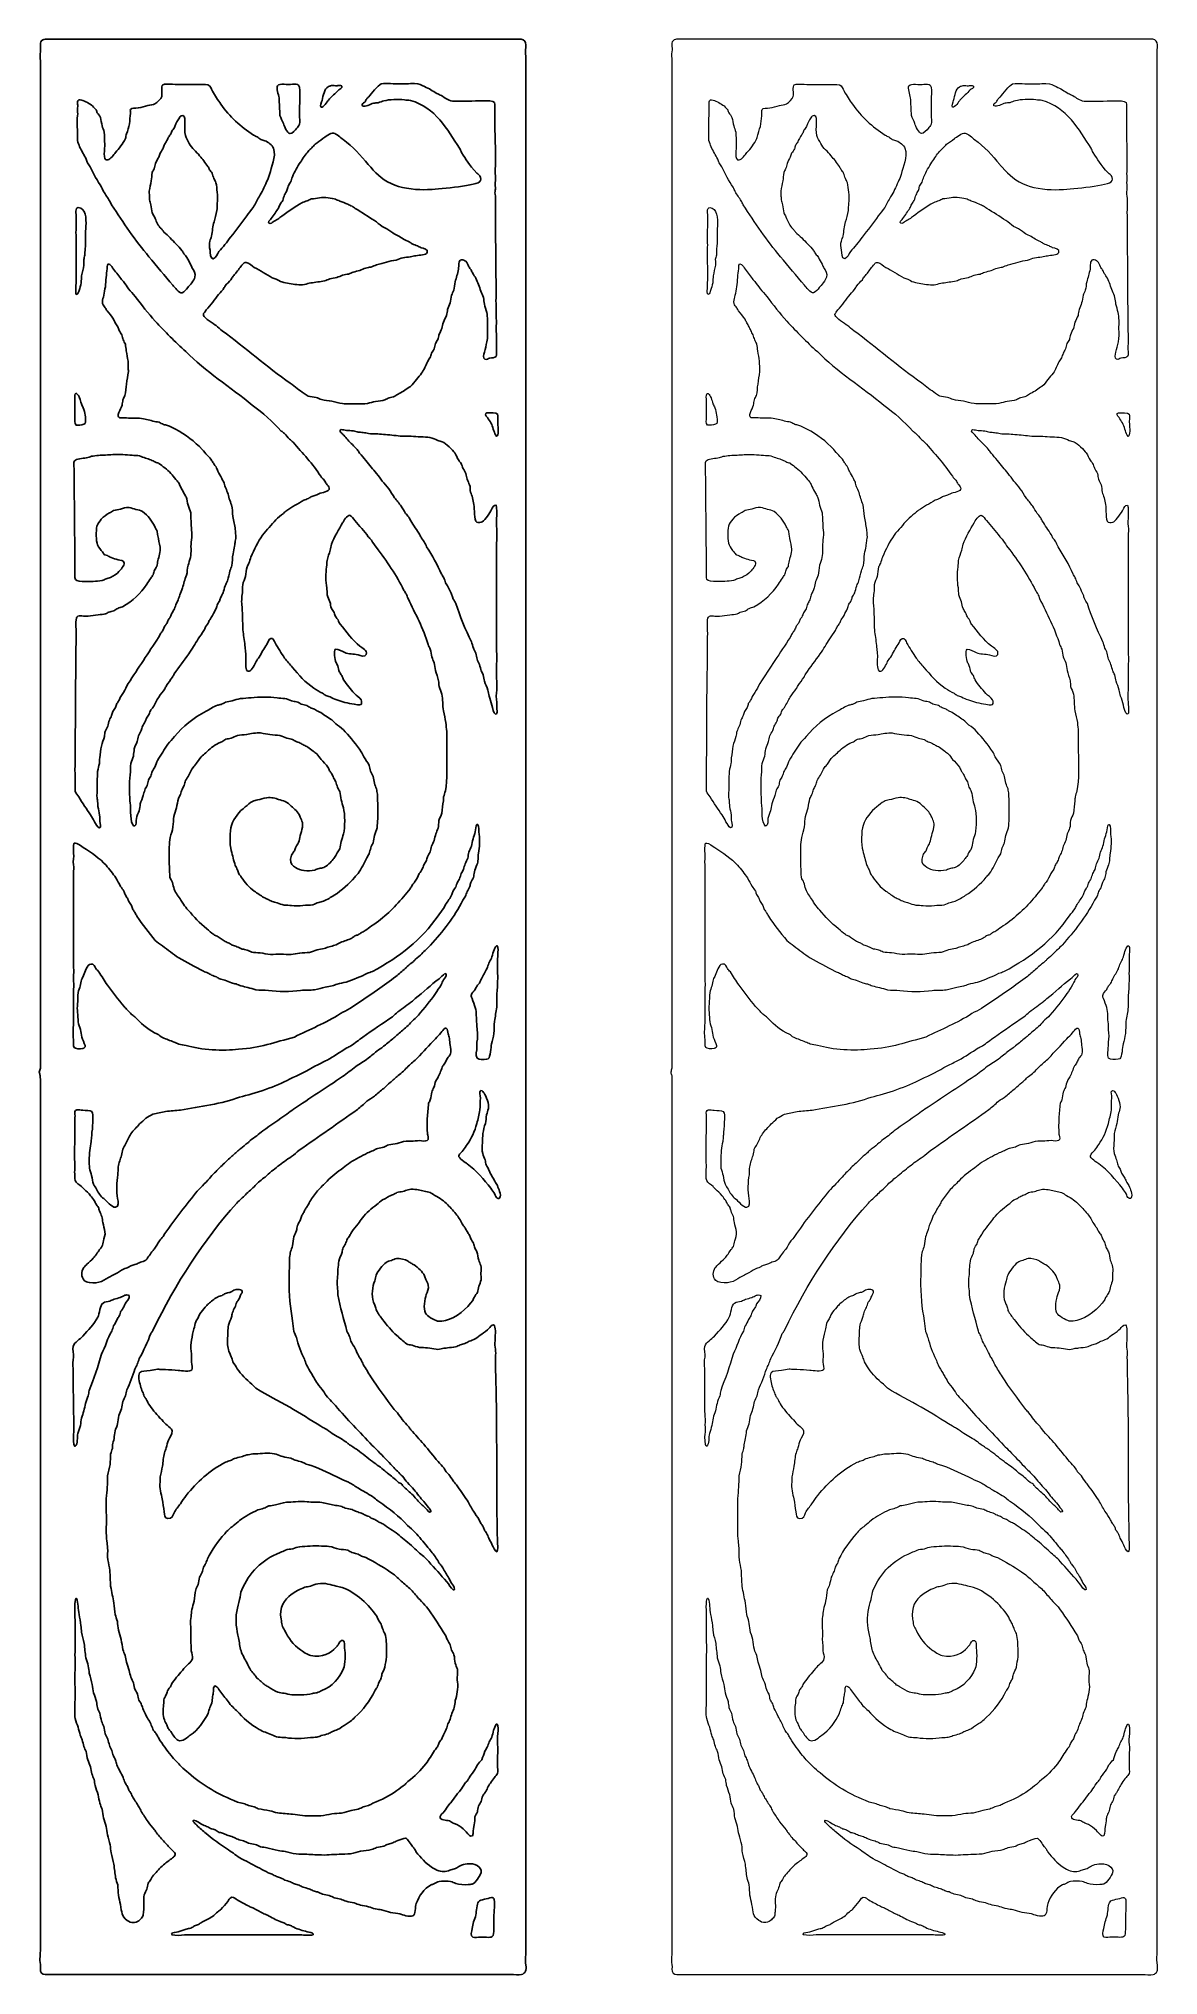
# Model space of a CAD drawing. Header units: centimetres. Extents: x -8.6 to 6.8, y -13.6 to 12.9.
import ezdxf

# ---------------------------------------------------------------- set-up
doc = ezdxf.new("R2010")
doc.units = ezdxf.units.CM
doc.header["$MEASUREMENT"] = 0
doc.layers.add('layer 1', color=7, linetype='Continuous')

msp = doc.modelspace()

# ---------------------------------------------------------------- linework, layer by layer
at = {"layer": 'layer 1', "color": 250}
for points, knots in [([(-8.46873, 12.93699), (-6.83087, 12.93626), (-5.16539, 12.93347), (-3.51672, 12.93347), (-3.51672, 12.93347), (-3.11441, 12.93347), (-2.71198, 12.93347), (-2.30967, 12.93347), (-2.30967, 12.93347), (-2.21366, 12.93386), (-2.11761, 12.93425), (-2.0216, 12.93464), (-2.0216, 12.93464), (-1.97231, 12.9414), (-1.92321, 12.93359), (-1.90298, 12.90998), (-1.90298, 12.90998), (-1.88064, 12.8839), (-1.8829, 12.83189), (-1.88994, 12.79138), (-1.88994, 12.79138), (-1.88951, 12.7264), (-1.88908, 12.66141), (-1.88864, 12.59644), (-1.88864, 12.59644), (-1.88864, 12.31464), (-1.88864, 12.03275), (-1.88864, 11.75094), (-1.88864, 11.75094), (-1.88864, 10.65855), (-1.88864, 9.56584), (-1.88864, 8.47345), (-1.88864, 8.47345), (-1.88864, 4.25593), (-1.88864, 0.04032), (-1.88864, -4.16561), (-1.88864, -4.16561), (-1.88864, -6.56336), (-1.88864, -8.95223), (-1.88864, -11.34415), (-1.88864, -11.34415), (-1.88864, -11.90815), (-1.88864, -12.47232), (-1.88864, -13.03632), (-1.88864, -13.03632), (-1.88864, -13.12165), (-1.88864, -13.207), (-1.88864, -13.29232), (-1.88864, -13.29232), (-1.89638, -13.33842), (-1.89374, -13.39634), (-1.88603, -13.44028), (-1.88603, -13.44028), (-1.87483, -13.50417), (-1.89363, -13.55332), (-1.94469, -13.56593), (-1.94469, -13.56593), (-1.98238, -13.57524), (-2.04669, -13.56594), (-2.09199, -13.56593), (-2.09199, -13.56593), (-2.2019, -13.56593), (-2.31186, -13.56593), (-2.42177, -13.56593), (-2.42177, -13.56593), (-2.77846, -13.56593), (-3.13526, -13.56593), (-3.49195, -13.56593), (-3.49195, -13.56593), (-4.64935, -13.56593), (-5.80709, -13.56593), (-6.96449, -13.56593), (-6.96449, -13.56593), (-7.35246, -13.56593), (-7.74055, -13.56593), (-8.12852, -13.56593), (-8.12852, -13.56593), (-8.21758, -13.56593), (-8.30667, -13.56593), (-8.39573, -13.56593), (-8.39573, -13.56593), (-8.44625, -13.566), (-8.49298, -13.57686), (-8.51826, -13.54714), (-8.51826, -13.54714), (-8.54505, -13.51567), (-8.52588, -13.47495), (-8.53391, -13.42737), (-8.53391, -13.42737), (-8.54564, -13.35778), (-8.53261, -13.28807), (-8.5326, -13.21364), (-8.5326, -13.21364), (-8.5326, -12.91657), (-8.5326, -12.61941), (-8.5326, -12.32234), (-8.5326, -12.32234), (-8.5326, -11.1689), (-8.5326, -10.01511), (-8.5326, -8.86166), (-8.5326, -8.86166), (-8.5326, -6.36025), (-8.5326, -3.85808), (-8.5326, -1.35667), (-8.5326, -1.35667), (-8.53347, -1.3234), (-8.53434, -1.29012), (-8.53521, -1.25685), (-8.53521, -1.25685), (-8.53999, -1.2412), (-8.54477, -1.22554), (-8.54955, -1.20988), (-8.54955, -1.20988), (-8.54433, -1.19227), (-8.53912, -1.17465), (-8.53391, -1.15704), (-8.53391, -1.15704), (-8.53347, -1.12768), (-8.53304, -1.09832), (-8.5326, -1.06896), (-8.5326, -1.06896), (-8.5326, -0.96211), (-8.5326, -0.85523), (-8.5326, -0.74838), (-8.5326, -0.74838), (-8.5326, -0.32841), (-8.5326, 0.09168), (-8.5326, 0.51165), (-8.5326, 0.51165), (-8.5326, 1.81461), (-8.5326, 3.11796), (-8.5326, 4.42092), (-8.5326, 4.42092), (-8.5326, 6.58299), (-8.5326, 8.74571), (-8.5326, 10.90779), (-8.5326, 10.90779), (-8.5326, 11.41817), (-8.5326, 11.9287), (-8.5326, 12.43908), (-8.5326, 12.43908), (-8.5326, 12.50601), (-8.5326, 12.57296), (-8.5326, 12.63989), (-8.5326, 12.63989), (-8.53918, 12.67969), (-8.54064, 12.72334), (-8.53391, 12.76319), (-8.53391, 12.76319), (-8.52258, 12.83018), (-8.55587, 12.89751), (-8.50132, 12.9276), (-8.50132, 12.9276), (-8.49046, 12.93073), (-8.47959, 12.93386), (-8.46873, 12.93699)], [0, 0, 0, 0, 0.025, 0.025, 0.025, 0.025, 0.05, 0.05, 0.05, 0.05, 0.075, 0.075, 0.075, 0.075, 0.1, 0.1, 0.1, 0.1, 0.125, 0.125, 0.125, 0.125, 0.15, 0.15, 0.15, 0.15, 0.175, 0.175, 0.175, 0.175, 0.2, 0.2, 0.2, 0.2, 0.225, 0.225, 0.225, 0.225, 0.25, 0.25, 0.25, 0.25, 0.275, 0.275, 0.275, 0.275, 0.3, 0.3, 0.3, 0.3, 0.325, 0.325, 0.325, 0.325, 0.35, 0.35, 0.35, 0.35, 0.375, 0.375, 0.375, 0.375, 0.4, 0.4, 0.4, 0.4, 0.425, 0.425, 0.425, 0.425, 0.45, 0.45, 0.45, 0.45, 0.475, 0.475, 0.475, 0.475, 0.5, 0.5, 0.5, 0.5, 0.525, 0.525, 0.525, 0.525, 0.55, 0.55, 0.55, 0.55, 0.575, 0.575, 0.575, 0.575, 0.6, 0.6, 0.6, 0.6, 0.625, 0.625, 0.625, 0.625, 0.65, 0.65, 0.65, 0.65, 0.675, 0.675, 0.675, 0.675, 0.7, 0.7, 0.7, 0.7, 0.725, 0.725, 0.725, 0.725, 0.75, 0.75, 0.75, 0.75, 0.775, 0.775, 0.775, 0.775, 0.8, 0.8, 0.8, 0.8, 0.825, 0.825, 0.825, 0.825, 0.85, 0.85, 0.85, 0.85, 0.875, 0.875, 0.875, 0.875, 0.9, 0.9, 0.9, 0.9, 0.925, 0.925, 0.925, 0.925, 0.95, 0.95, 0.95, 0.95, 1, 1, 1, 1]), ([(-6.83283, 12.31813), (-6.84109, 12.31539), (-6.84934, 12.31265), (-6.8576, 12.30991), (-6.8576, 12.30991), (-6.88458, 12.29038), (-6.86208, 12.1908), (-6.87194, 12.15255), (-6.87194, 12.15255), (-6.8819, 12.11391), (-6.93359, 12.0685), (-6.96579, 12.04921), (-6.96579, 12.04921), (-6.99001, 12.03471), (-7.02877, 12.03533), (-7.06095, 12.02808), (-7.06095, 12.02808), (-7.10701, 12.0177), (-7.14572, 12.00179), (-7.1939, 11.99402), (-7.1939, 11.99402), (-7.23294, 11.98773), (-7.28565, 12.00033), (-7.29949, 11.97171), (-7.29949, 11.97171), (-7.30647, 11.95727), (-7.29816, 11.93495), (-7.30079, 11.91887), (-7.30079, 11.91887), (-7.30513, 11.87151), (-7.30948, 11.82413), (-7.31383, 11.77677), (-7.31383, 11.77677), (-7.32481, 11.72722), (-7.3395, 11.68334), (-7.35293, 11.63938), (-7.35293, 11.63938), (-7.35858, 11.61785), (-7.36423, 11.59632), (-7.36988, 11.57479), (-7.36988, 11.57479), (-7.40359, 11.50088), (-7.45599, 11.4413), (-7.50544, 11.38221), (-7.50544, 11.38221), (-7.52686, 11.35662), (-7.57513, 11.28939), (-7.61103, 11.28239), (-7.61103, 11.28239), (-7.69203, 11.26659), (-7.64301, 11.4446), (-7.65274, 11.49964), (-7.65274, 11.49964), (-7.65491, 11.55404), (-7.65708, 11.60846), (-7.65925, 11.66287), (-7.65925, 11.66287), (-7.66881, 11.69183), (-7.67837, 11.7208), (-7.68793, 11.74977), (-7.68793, 11.74977), (-7.69575, 11.78734), (-7.70357, 11.82492), (-7.7114, 11.8625), (-7.7114, 11.8625), (-7.72056, 11.88992), (-7.74028, 11.90624), (-7.75441, 11.92826), (-7.75441, 11.92826), (-7.75962, 11.94078), (-7.76484, 11.95331), (-7.77005, 11.96584), (-7.77005, 11.96584), (-7.78135, 11.97915), (-7.79265, 11.99246), (-7.80394, 12.00577), (-7.80394, 12.00577), (-7.8415, 12.04775), (-7.8954, 12.06986), (-7.95254, 12.09501), (-7.95254, 12.09501), (-7.97336, 12.10417), (-8.00784, 12.11768), (-8.02032, 12.09149), (-8.02032, 12.09149), (-8.02747, 12.07649), (-8.02467, 12.04736), (-8.02163, 12.03043), (-8.02163, 12.03043), (-8.0225, 12.00655), (-8.02337, 11.98267), (-8.02424, 11.95879), (-8.02424, 11.95879), (-8.02337, 11.94314), (-8.0225, 11.92748), (-8.02163, 11.91182), (-8.02163, 11.91182), (-8.03472, 11.84008), (-8.02683, 11.74819), (-8.02684, 11.66874), (-8.02684, 11.66874), (-8.02684, 11.62803), (-8.02684, 11.58732), (-8.02684, 11.54661), (-8.02684, 11.54661), (-8.01642, 11.51804), (-8.00599, 11.48946), (-7.99556, 11.46089), (-7.99556, 11.46089), (-7.97095, 11.40447), (-7.93296, 11.34741), (-7.90692, 11.29296), (-7.90692, 11.29296), (-7.9004, 11.27535), (-7.89388, 11.25773), (-7.88737, 11.24012), (-7.88737, 11.24012), (-7.87477, 11.22211), (-7.86217, 11.2041), (-7.84957, 11.1861), (-7.84957, 11.1861), (-7.80406, 11.08718), (-7.75203, 10.99418), (-7.69445, 10.90661), (-7.69445, 10.90661), (-7.68532, 10.88744), (-7.6762, 10.86825), (-7.66708, 10.84907), (-7.66708, 10.84907), (-7.6416, 10.80768), (-7.61186, 10.76104), (-7.58496, 10.72107), (-7.58496, 10.72107), (-7.57583, 10.70229), (-7.56671, 10.68349), (-7.55758, 10.66471), (-7.55758, 10.66471), (-7.39815, 10.42125), (-7.23358, 10.17766), (-7.04791, 9.9566), (-7.04791, 9.9566), (-6.93795, 9.82568), (-6.83072, 9.69364), (-6.71812, 9.56555), (-6.71812, 9.56555), (-6.70049, 9.5455), (-6.63125, 9.45391), (-6.59429, 9.46222), (-6.59429, 9.46222), (-6.55999, 9.46993), (-6.53556, 9.51095), (-6.51608, 9.53385), (-6.51608, 9.53385), (-6.48593, 9.5693), (-6.431, 9.62952), (-6.41701, 9.67594), (-6.41701, 9.67594), (-6.401, 9.7291), (-6.43406, 9.76968), (-6.45351, 9.79924), (-6.45351, 9.79924), (-6.46177, 9.81803), (-6.47002, 9.83682), (-6.47828, 9.85561), (-6.47828, 9.85561), (-6.49276, 9.88578), (-6.51194, 9.91223), (-6.52781, 9.94486), (-6.52781, 9.94486), (-6.53775, 9.96528), (-6.55543, 9.97923), (-6.56822, 9.99653), (-6.56822, 9.99653), (-6.57734, 10.01218), (-6.58647, 10.02784), (-6.59559, 10.0435), (-6.59559, 10.0435), (-6.64387, 10.10508), (-6.704, 10.15678), (-6.75593, 10.21495), (-6.75593, 10.21495), (-6.78109, 10.24314), (-6.81743, 10.26517), (-6.84196, 10.29362), (-6.84196, 10.29362), (-6.84934, 10.30419), (-6.85673, 10.31476), (-6.86412, 10.32533), (-6.86412, 10.32533), (-6.87498, 10.33551), (-6.88584, 10.34569), (-6.8967, 10.35586), (-6.8967, 10.35586), (-6.93025, 10.40094), (-6.94682, 10.44824), (-6.97231, 10.50148), (-6.97231, 10.50148), (-6.9814, 10.52046), (-6.99504, 10.53768), (-7.00229, 10.55902), (-7.00229, 10.55902), (-7.00837, 10.59542), (-7.01446, 10.63183), (-7.02054, 10.66823), (-7.02054, 10.66823), (-7.02619, 10.69015), (-7.03183, 10.71207), (-7.03748, 10.73399), (-7.03748, 10.73399), (-7.03879, 10.75787), (-7.04009, 10.78175), (-7.04139, 10.80562), (-7.04139, 10.80562), (-7.04226, 10.82128), (-7.04313, 10.83694), (-7.044, 10.85259), (-7.044, 10.85259), (-7.03462, 10.90525), (-7.02576, 10.94717), (-7.01532, 10.99586), (-7.01532, 10.99586), (-7.01098, 11.03304), (-7.00663, 11.07024), (-7.00229, 11.10742), (-7.00229, 11.10742), (-6.99668, 11.12716), (-6.98401, 11.14214), (-6.97622, 11.15909), (-6.97622, 11.15909), (-6.9697, 11.18336), (-6.96318, 11.20763), (-6.95667, 11.2319), (-6.95667, 11.2319), (-6.94535, 11.26441), (-6.92668, 11.29132), (-6.91365, 11.32114), (-6.91365, 11.32114), (-6.90713, 11.33876), (-6.90061, 11.35638), (-6.8941, 11.37399), (-6.8941, 11.37399), (-6.8815, 11.39356), (-6.86889, 11.41313), (-6.8563, 11.4327), (-6.8563, 11.4327), (-6.85108, 11.44914), (-6.84587, 11.46559), (-6.84065, 11.48202), (-6.84065, 11.48202), (-6.83066, 11.49807), (-6.82067, 11.51412), (-6.81067, 11.53017), (-6.81067, 11.53017), (-6.80025, 11.55091), (-6.78982, 11.57166), (-6.77939, 11.59241), (-6.77939, 11.59241), (-6.76896, 11.60728), (-6.75853, 11.62216), (-6.7481, 11.63703), (-6.7481, 11.63703), (-6.74072, 11.65386), (-6.73333, 11.6707), (-6.72594, 11.68753), (-6.72594, 11.68753), (-6.71458, 11.70488), (-6.70031, 11.72106), (-6.69205, 11.74155), (-6.69205, 11.74155), (-6.67309, 11.78859), (-6.65553, 11.82166), (-6.62949, 11.86015), (-6.62949, 11.86015), (-6.62166, 11.87172), (-6.60937, 11.8929), (-6.58517, 11.88833), (-6.58517, 11.88833), (-6.54751, 11.88124), (-6.55377, 11.82388), (-6.55388, 11.78265), (-6.55388, 11.78265), (-6.55403, 11.72893), (-6.56217, 11.66653), (-6.54867, 11.61824), (-6.54867, 11.61824), (-6.53732, 11.57766), (-6.51339, 11.54572), (-6.49523, 11.50786), (-6.49523, 11.50786), (-6.46322, 11.44113), (-6.39742, 11.39582), (-6.35314, 11.33993), (-6.35314, 11.33993), (-6.31472, 11.29144), (-6.27443, 11.24319), (-6.23974, 11.19314), (-6.23974, 11.19314), (-6.23192, 11.17788), (-6.2241, 11.16261), (-6.21628, 11.14735), (-6.21628, 11.14735), (-6.20498, 11.13208), (-6.19368, 11.11681), (-6.18238, 11.10155), (-6.18238, 11.10155), (-6.17456, 11.07728), (-6.16674, 11.05301), (-6.15892, 11.02874), (-6.15892, 11.02874), (-6.14936, 11.00917), (-6.1398, 10.9896), (-6.13024, 10.97003), (-6.13024, 10.97003), (-6.11693, 10.93084), (-6.12145, 10.88351), (-6.1133, 10.8385), (-6.1133, 10.8385), (-6.10495, 10.79247), (-6.10345, 10.73092), (-6.11199, 10.6835), (-6.11199, 10.6835), (-6.1133, 10.65218), (-6.1146, 10.62086), (-6.11591, 10.58955), (-6.11591, 10.58955), (-6.12698, 10.52731), (-6.13933, 10.48585), (-6.15631, 10.43454), (-6.15631, 10.43454), (-6.17617, 10.37456), (-6.17571, 10.30625), (-6.1902, 10.23961), (-6.1902, 10.23961), (-6.19578, 10.21398), (-6.20679, 10.19365), (-6.21367, 10.1715), (-6.21367, 10.1715), (-6.22448, 10.13666), (-6.21774, 10.08215), (-6.21106, 10.0482), (-6.21106, 10.0482), (-6.20378, 10.01117), (-6.21186, 9.92763), (-6.16674, 9.92607), (-6.16674, 9.92607), (-6.12803, 9.94123), (-6.11178, 9.99591), (-6.08984, 10.02706), (-6.08984, 10.02706), (-6.06203, 10.05876), (-6.03422, 10.09047), (-6.00641, 10.12218), (-6.00641, 10.12218), (-5.9783, 10.15582), (-5.95512, 10.19153), (-5.9282, 10.22552), (-5.9282, 10.22552), (-5.85315, 10.32027), (-5.77787, 10.41496), (-5.70791, 10.51557), (-5.70791, 10.51557), (-5.68122, 10.55396), (-5.64635, 10.59144), (-5.62057, 10.63065), (-5.62057, 10.63065), (-5.58894, 10.67877), (-5.57098, 10.72936), (-5.53976, 10.77744), (-5.53976, 10.77744), (-5.49825, 10.84136), (-5.46878, 10.90829), (-5.43678, 10.98177), (-5.43678, 10.98177), (-5.42172, 11.01634), (-5.40475, 11.04011), (-5.39507, 11.08393), (-5.39507, 11.08393), (-5.37326, 11.18264), (-5.3005, 11.31961), (-5.34293, 11.4421), (-5.34293, 11.4421), (-5.35857, 11.48724), (-5.41391, 11.52634), (-5.45894, 11.54426), (-5.45894, 11.54426), (-5.47806, 11.55052), (-5.49718, 11.55679), (-5.51629, 11.56305), (-5.51629, 11.56305), (-5.5328, 11.5744), (-5.54932, 11.58575), (-5.56583, 11.59711), (-5.56583, 11.59711), (-5.5819, 11.60493), (-5.59798, 11.61276), (-5.61406, 11.62059), (-5.61406, 11.62059), (-5.79177, 11.73708), (-5.94395, 11.87435), (-6.06246, 12.04452), (-6.06246, 12.04452), (-6.10255, 12.10208), (-6.14184, 12.1633), (-6.17717, 12.22419), (-6.17717, 12.22419), (-6.19571, 12.25614), (-6.20283, 12.29578), (-6.24104, 12.30991), (-6.24104, 12.30991), (-6.28161, 12.32491), (-6.34046, 12.30886), (-6.38964, 12.31578), (-6.38964, 12.31578), (-6.43874, 12.31578), (-6.48784, 12.31578), (-6.53694, 12.31578), (-6.53694, 12.31578), (-6.63533, 12.31578), (-6.73853, 12.31758), (-6.83283, 12.31813)], [0, 0, 0, 0, 0.00943396, 0.00943396, 0.00943396, 0.00943396, 0.01886792, 0.01886792, 0.01886792, 0.01886792, 0.02830189, 0.02830189, 0.02830189, 0.02830189, 0.03773585, 0.03773585, 0.03773585, 0.03773585, 0.04716981, 0.04716981, 0.04716981, 0.04716981, 0.05660377, 0.05660377, 0.05660377, 0.05660377, 0.06603774, 0.06603774, 0.06603774, 0.06603774, 0.0754717, 0.0754717, 0.0754717, 0.0754717, 0.08490566, 0.08490566, 0.08490566, 0.08490566, 0.09433962, 0.09433962, 0.09433962, 0.09433962, 0.10377358, 0.10377358, 0.10377358, 0.10377358, 0.11320755, 0.11320755, 0.11320755, 0.11320755, 0.12264151, 0.12264151, 0.12264151, 0.12264151, 0.13207547, 0.13207547, 0.13207547, 0.13207547, 0.14150943, 0.14150943, 0.14150943, 0.14150943, 0.1509434, 0.1509434, 0.1509434, 0.1509434, 0.16037736, 0.16037736, 0.16037736, 0.16037736, 0.16981132, 0.16981132, 0.16981132, 0.16981132, 0.17924528, 0.17924528, 0.17924528, 0.17924528, 0.18867925, 0.18867925, 0.18867925, 0.18867925, 0.19811321, 0.19811321, 0.19811321, 0.19811321, 0.20754717, 0.20754717, 0.20754717, 0.20754717, 0.21698113, 0.21698113, 0.21698113, 0.21698113, 0.22641509, 0.22641509, 0.22641509, 0.22641509, 0.23584906, 0.23584906, 0.23584906, 0.23584906, 0.24528302, 0.24528302, 0.24528302, 0.24528302, 0.25471698, 0.25471698, 0.25471698, 0.25471698, 0.26415094, 0.26415094, 0.26415094, 0.26415094, 0.27358491, 0.27358491, 0.27358491, 0.27358491, 0.28301887, 0.28301887, 0.28301887, 0.28301887, 0.29245283, 0.29245283, 0.29245283, 0.29245283, 0.30188679, 0.30188679, 0.30188679, 0.30188679, 0.31132075, 0.31132075, 0.31132075, 0.31132075, 0.32075472, 0.32075472, 0.32075472, 0.32075472, 0.33018868, 0.33018868, 0.33018868, 0.33018868, 0.33962264, 0.33962264, 0.33962264, 0.33962264, 0.3490566, 0.3490566, 0.3490566, 0.3490566, 0.35849057, 0.35849057, 0.35849057, 0.35849057, 0.36792453, 0.36792453, 0.36792453, 0.36792453, 0.37735849, 0.37735849, 0.37735849, 0.37735849, 0.38679245, 0.38679245, 0.38679245, 0.38679245, 0.39622642, 0.39622642, 0.39622642, 0.39622642, 0.40566038, 0.40566038, 0.40566038, 0.40566038, 0.41509434, 0.41509434, 0.41509434, 0.41509434, 0.4245283, 0.4245283, 0.4245283, 0.4245283, 0.43396226, 0.43396226, 0.43396226, 0.43396226, 0.44339623, 0.44339623, 0.44339623, 0.44339623, 0.45283019, 0.45283019, 0.45283019, 0.45283019, 0.46226415, 0.46226415, 0.46226415, 0.46226415, 0.47169811, 0.47169811, 0.47169811, 0.47169811, 0.48113208, 0.48113208, 0.48113208, 0.48113208, 0.49056604, 0.49056604, 0.49056604, 0.49056604, 0.5, 0.5, 0.5, 0.5, 0.50943396, 0.50943396, 0.50943396, 0.50943396, 0.51886792, 0.51886792, 0.51886792, 0.51886792, 0.52830189, 0.52830189, 0.52830189, 0.52830189, 0.53773585, 0.53773585, 0.53773585, 0.53773585, 0.54716981, 0.54716981, 0.54716981, 0.54716981, 0.55660377, 0.55660377, 0.55660377, 0.55660377, 0.56603774, 0.56603774, 0.56603774, 0.56603774, 0.5754717, 0.5754717, 0.5754717, 0.5754717, 0.58490566, 0.58490566, 0.58490566, 0.58490566, 0.59433962, 0.59433962, 0.59433962, 0.59433962, 0.60377358, 0.60377358, 0.60377358, 0.60377358, 0.61320755, 0.61320755, 0.61320755, 0.61320755, 0.62264151, 0.62264151, 0.62264151, 0.62264151, 0.63207547, 0.63207547, 0.63207547, 0.63207547, 0.64150943, 0.64150943, 0.64150943, 0.64150943, 0.6509434, 0.6509434, 0.6509434, 0.6509434, 0.66037736, 0.66037736, 0.66037736, 0.66037736, 0.66981132, 0.66981132, 0.66981132, 0.66981132, 0.67924528, 0.67924528, 0.67924528, 0.67924528, 0.68867925, 0.68867925, 0.68867925, 0.68867925, 0.69811321, 0.69811321, 0.69811321, 0.69811321, 0.70754717, 0.70754717, 0.70754717, 0.70754717, 0.71698113, 0.71698113, 0.71698113, 0.71698113, 0.72641509, 0.72641509, 0.72641509, 0.72641509, 0.73584906, 0.73584906, 0.73584906, 0.73584906, 0.74528302, 0.74528302, 0.74528302, 0.74528302, 0.75471698, 0.75471698, 0.75471698, 0.75471698, 0.76415094, 0.76415094, 0.76415094, 0.76415094, 0.77358491, 0.77358491, 0.77358491, 0.77358491, 0.78301887, 0.78301887, 0.78301887, 0.78301887, 0.79245283, 0.79245283, 0.79245283, 0.79245283, 0.80188679, 0.80188679, 0.80188679, 0.80188679, 0.81132075, 0.81132075, 0.81132075, 0.81132075, 0.82075472, 0.82075472, 0.82075472, 0.82075472, 0.83018868, 0.83018868, 0.83018868, 0.83018868, 0.83962264, 0.83962264, 0.83962264, 0.83962264, 0.8490566, 0.8490566, 0.8490566, 0.8490566, 0.85849057, 0.85849057, 0.85849057, 0.85849057, 0.86792453, 0.86792453, 0.86792453, 0.86792453, 0.87735849, 0.87735849, 0.87735849, 0.87735849, 0.88679245, 0.88679245, 0.88679245, 0.88679245, 0.89622642, 0.89622642, 0.89622642, 0.89622642, 0.90566038, 0.90566038, 0.90566038, 0.90566038, 0.91509434, 0.91509434, 0.91509434, 0.91509434, 0.9245283, 0.9245283, 0.9245283, 0.9245283, 0.93396226, 0.93396226, 0.93396226, 0.93396226, 0.94339623, 0.94339623, 0.94339623, 0.94339623, 0.95283019, 0.95283019, 0.95283019, 0.95283019, 0.96226415, 0.96226415, 0.96226415, 0.96226415, 0.97169811, 0.97169811, 0.97169811, 0.97169811, 0.98113208, 0.98113208, 0.98113208, 0.98113208, 1, 1, 1, 1]), ([(-3.41244, 12.32753), (-3.44937, 12.32674), (-3.48631, 12.32596), (-3.52324, 12.32518), (-3.52324, 12.32518), (-3.58276, 12.32518), (-3.64229, 12.32518), (-3.70182, 12.32518), (-3.70182, 12.32518), (-3.7419, 12.33091), (-3.83548, 12.33126), (-3.86866, 12.32165), (-3.86866, 12.32165), (-3.91533, 12.30814), (-4.00309, 12.18507), (-4.03682, 12.14668), (-4.03682, 12.14668), (-4.04637, 12.13729), (-4.05593, 12.12789), (-4.06549, 12.1185), (-4.06549, 12.1185), (-4.07331, 12.10519), (-4.08114, 12.09188), (-4.08896, 12.07857), (-4.08896, 12.07857), (-4.09933, 12.06615), (-4.12053, 12.05771), (-4.12676, 12.04217), (-4.12676, 12.04217), (-4.13007, 12.0339), (-4.12643, 12.02694), (-4.12415, 12.02103), (-4.12415, 12.02103), (-4.08303, 12.00069), (-4.01658, 12.05002), (-3.97164, 12.05861), (-3.97164, 12.05861), (-3.95079, 12.06096), (-3.92993, 12.06331), (-3.90907, 12.06565), (-3.90907, 12.06565), (-3.88301, 12.07387), (-3.85693, 12.0821), (-3.83086, 12.09032), (-3.83086, 12.09032), (-3.75437, 12.10928), (-3.63909, 12.11824), (-3.54931, 12.10441), (-3.54931, 12.10441), (-3.5215, 12.10167), (-3.49369, 12.09893), (-3.46588, 12.09619), (-3.46588, 12.09619), (-3.12557, 12.00408), (-2.96031, 11.69595), (-2.79458, 11.44327), (-2.79458, 11.44327), (-2.78502, 11.42331), (-2.77546, 11.40334), (-2.7659, 11.38338), (-2.7659, 11.38338), (-2.7012, 11.28724), (-2.67503, 11.22563), (-2.55603, 11.0992), (-2.55603, 11.0992), (-2.54424, 11.08589), (-2.52603, 11.07756), (-2.51563, 11.0628), (-2.51563, 11.0628), (-2.49913, 11.0394), (-2.49326, 10.99923), (-2.51954, 10.98177), (-2.51954, 10.98177), (-2.61352, 10.91932), (-3.10838, 10.87932), (-3.23255, 10.87608), (-3.23255, 10.87608), (-3.35886, 10.86621), (-3.5602, 10.89011), (-3.67835, 10.93597), (-3.67835, 10.93597), (-3.82936, 10.99459), (-3.91805, 11.0733), (-4.01075, 11.18375), (-4.01075, 11.18375), (-4.02248, 11.19549), (-4.03421, 11.20724), (-4.04594, 11.21898), (-4.04594, 11.21898), (-4.14516, 11.34458), (-4.25663, 11.46572), (-4.39007, 11.5607), (-4.39007, 11.5607), (-4.42114, 11.58282), (-4.47889, 11.64289), (-4.51911, 11.64995), (-4.51911, 11.64995), (-4.56006, 11.65714), (-4.64046, 11.5909), (-4.66511, 11.57362), (-4.66511, 11.57362), (-4.70183, 11.54787), (-4.73621, 11.52209), (-4.77199, 11.49612), (-4.77199, 11.49612), (-4.78763, 11.48007), (-4.80328, 11.46402), (-4.81892, 11.44797), (-4.81892, 11.44797), (-4.83543, 11.43153), (-4.85194, 11.41509), (-4.86845, 11.39865), (-4.86845, 11.39865), (-4.90705, 11.35252), (-4.93882, 11.30236), (-4.97273, 11.25186), (-4.97273, 11.25186), (-5.01445, 11.18973), (-5.05274, 11.12246), (-5.08353, 11.05223), (-5.08353, 11.05223), (-5.09179, 11.02757), (-5.10004, 11.0029), (-5.1083, 10.97825), (-5.1083, 10.97825), (-5.11959, 10.95907), (-5.13089, 10.93988), (-5.14219, 10.92071), (-5.14219, 10.92071), (-5.1474, 10.90153), (-5.15262, 10.88234), (-5.15783, 10.86316), (-5.15783, 10.86316), (-5.16869, 10.84359), (-5.17956, 10.82402), (-5.19042, 10.80445), (-5.19042, 10.80445), (-5.19867, 10.77823), (-5.20693, 10.75199), (-5.21518, 10.72577), (-5.21518, 10.72577), (-5.22648, 10.70933), (-5.23778, 10.69289), (-5.24907, 10.67645), (-5.24907, 10.67645), (-5.25776, 10.65805), (-5.26646, 10.63965), (-5.27514, 10.62126), (-5.27514, 10.62126), (-5.28981, 10.59953), (-5.30531, 10.57785), (-5.32077, 10.55432), (-5.32077, 10.55432), (-5.33705, 10.52952), (-5.35373, 10.50376), (-5.3716, 10.47799), (-5.3716, 10.47799), (-5.38369, 10.46057), (-5.40874, 10.45072), (-5.40941, 10.42397), (-5.40941, 10.42397), (-5.40685, 10.4192), (-5.40569, 10.41693), (-5.40028, 10.41458), (-5.40028, 10.41458), (-5.3808, 10.40477), (-5.35875, 10.42506), (-5.34814, 10.43219), (-5.34814, 10.43219), (-5.32757, 10.44605), (-5.30441, 10.4561), (-5.28297, 10.46977), (-5.28297, 10.46977), (-5.26428, 10.48425), (-5.2456, 10.49874), (-5.22691, 10.51322), (-5.22691, 10.51322), (-5.13798, 10.57527), (-5.04917, 10.64329), (-4.95188, 10.69641), (-4.95188, 10.69641), (-4.92755, 10.70502), (-4.90321, 10.71364), (-4.87888, 10.72225), (-4.87888, 10.72225), (-4.86063, 10.73047), (-4.84238, 10.73869), (-4.82413, 10.74691), (-4.82413, 10.74691), (-4.78634, 10.75239), (-4.74853, 10.75787), (-4.71073, 10.76335), (-4.71073, 10.76335), (-4.64831, 10.77269), (-4.53807, 10.75938), (-4.49304, 10.74339), (-4.49304, 10.74339), (-4.47349, 10.73477), (-4.45394, 10.72616), (-4.43438, 10.71755), (-4.43438, 10.71755), (-4.39494, 10.70244), (-4.35779, 10.69254), (-4.32489, 10.6741), (-4.32489, 10.6741), (-4.30534, 10.66549), (-4.28578, 10.65688), (-4.26623, 10.64827), (-4.26623, 10.64827), (-4.2519, 10.63809), (-4.23755, 10.62791), (-4.22322, 10.61773), (-4.22322, 10.61773), (-4.13188, 10.56286), (-4.04862, 10.50779), (-3.95991, 10.45098), (-3.95991, 10.45098), (-3.92318, 10.42746), (-3.89217, 10.39534), (-3.85563, 10.3723), (-3.85563, 10.3723), (-3.84216, 10.36604), (-3.82869, 10.35978), (-3.81522, 10.35351), (-3.81522, 10.35351), (-3.77824, 10.33322), (-3.74458, 10.30532), (-3.70964, 10.28306), (-3.70964, 10.28306), (-3.66166, 10.25248), (-3.6088, 10.22997), (-3.56234, 10.19851), (-3.56234, 10.19851), (-3.53839, 10.18228), (-3.50991, 10.1742), (-3.48283, 10.15975), (-3.48283, 10.15975), (-3.46892, 10.15075), (-3.45502, 10.14175), (-3.44111, 10.13275), (-3.44111, 10.13275), (-3.41722, 10.12335), (-3.39332, 10.11395), (-3.36942, 10.10456), (-3.36942, 10.10456), (-3.35404, 10.09639), (-3.339, 10.08622), (-3.32119, 10.0799), (-3.32119, 10.0799), (-3.28958, 10.06868), (-3.21521, 10.06219), (-3.23777, 10.01297), (-3.23777, 10.01297), (-3.25599, 9.97319), (-3.34043, 9.98088), (-3.39158, 9.97069), (-3.39158, 9.97069), (-3.41721, 9.96521), (-3.44285, 9.95973), (-3.46849, 9.95425), (-3.46849, 9.95425), (-3.50271, 9.94853), (-3.53692, 9.95065), (-3.56755, 9.94251), (-3.56755, 9.94251), (-3.5997, 9.93194), (-3.63186, 9.92137), (-3.66401, 9.9108), (-3.66401, 9.9108), (-3.70933, 9.90055), (-3.75294, 9.89664), (-3.79306, 9.88262), (-3.79306, 9.88262), (-3.83545, 9.86781), (-3.8839, 9.86083), (-3.92993, 9.84621), (-3.92993, 9.84621), (-3.956, 9.83565), (-3.98207, 9.82508), (-4.00814, 9.81451), (-4.00814, 9.81451), (-4.0316, 9.8102), (-4.05507, 9.8059), (-4.07853, 9.80159), (-4.07853, 9.80159), (-4.1092, 9.79311), (-4.13209, 9.77651), (-4.16065, 9.76636), (-4.16065, 9.76636), (-4.19019, 9.75971), (-4.21974, 9.75305), (-4.24929, 9.7464), (-4.24929, 9.7464), (-4.27101, 9.7374), (-4.29274, 9.72839), (-4.31446, 9.71939), (-4.31446, 9.71939), (-4.34183, 9.71391), (-4.36921, 9.70843), (-4.39658, 9.70295), (-4.39658, 9.70295), (-4.42222, 9.69277), (-4.44786, 9.68259), (-4.47349, 9.67242), (-4.47349, 9.67242), (-4.50651, 9.66537), (-4.53954, 9.65833), (-4.57256, 9.65128), (-4.57256, 9.65128), (-4.59602, 9.64228), (-4.61949, 9.63327), (-4.64295, 9.62427), (-4.64295, 9.62427), (-4.70551, 9.61527), (-4.76809, 9.60626), (-4.83065, 9.59726), (-4.83065, 9.59726), (-4.88559, 9.58658), (-4.94818, 9.56288), (-5.02227, 9.57378), (-5.02227, 9.57378), (-5.09391, 9.58431), (-5.15806, 9.59447), (-5.22561, 9.61135), (-5.22561, 9.61135), (-5.25773, 9.61938), (-5.27876, 9.63662), (-5.30513, 9.64893), (-5.30513, 9.64893), (-5.32294, 9.65558), (-5.34076, 9.66224), (-5.35857, 9.66889), (-5.35857, 9.66889), (-5.44163, 9.71302), (-5.52253, 9.76445), (-5.60493, 9.81099), (-5.60493, 9.81099), (-5.63518, 9.82807), (-5.67962, 9.87147), (-5.71573, 9.87792), (-5.71573, 9.87792), (-5.73956, 9.88218), (-5.75187, 9.86307), (-5.76135, 9.85326), (-5.76135, 9.85326), (-5.79727, 9.81611), (-5.82639, 9.77186), (-5.85781, 9.73113), (-5.85781, 9.73113), (-5.86998, 9.71743), (-5.88214, 9.70373), (-5.89431, 9.69003), (-5.89431, 9.69003), (-5.90474, 9.67398), (-5.91517, 9.65793), (-5.92559, 9.64189), (-5.92559, 9.64189), (-5.95123, 9.6141), (-5.97687, 9.5863), (-6.0025, 9.55851), (-6.0025, 9.55851), (-6.01249, 9.54207), (-6.02249, 9.52563), (-6.03248, 9.50919), (-6.03248, 9.50919), (-6.05759, 9.47725), (-6.08849, 9.44792), (-6.1133, 9.41642), (-6.1133, 9.41642), (-6.14023, 9.38002), (-6.16718, 9.34361), (-6.19412, 9.30721), (-6.19412, 9.30721), (-6.22448, 9.27207), (-6.25639, 9.23642), (-6.28406, 9.19917), (-6.28406, 9.19917), (-6.29217, 9.18826), (-6.30754, 9.17201), (-6.2997, 9.15103), (-6.2997, 9.15103), (-6.28609, 9.11462), (-6.16627, 9.03865), (-6.12894, 9.01246), (-6.12894, 9.01246), (-6.1007, 8.98936), (-6.07245, 8.96626), (-6.04421, 8.94317), (-6.04421, 8.94317), (-5.72601, 8.7142), (-5.43476, 8.44721), (-5.11221, 8.2245), (-5.11221, 8.2245), (-5.04774, 8.17998), (-4.99154, 8.12697), (-4.9232, 8.08358), (-4.9232, 8.08358), (-4.90487, 8.07194), (-4.88754, 8.05675), (-4.86585, 8.04835), (-4.86585, 8.04835), (-4.83508, 8.03644), (-4.7932, 8.03898), (-4.75896, 8.02956), (-4.75896, 8.02956), (-4.73376, 8.01978), (-4.70855, 8.00999), (-4.68335, 8.00021), (-4.68335, 8.00021), (-4.63903, 7.98797), (-4.59018, 7.98729), (-4.54258, 7.97672), (-4.54258, 7.97672), (-4.49446, 7.96604), (-4.45031, 7.95347), (-4.39658, 7.94501), (-4.39658, 7.94501), (-4.33939, 7.93601), (-4.26856, 7.94385), (-4.20888, 7.94384), (-4.20888, 7.94384), (-4.15813, 7.94383), (-4.10243, 7.93906), (-4.05637, 7.94736), (-4.05637, 7.94736), (-4.0163, 7.95458), (-3.98222, 7.96683), (-3.94427, 7.97437), (-3.94427, 7.97437), (-3.89911, 7.98333), (-3.85477, 7.9839), (-3.81522, 7.99786), (-3.81522, 7.99786), (-3.79654, 8.00647), (-3.77785, 8.01508), (-3.75917, 8.02369), (-3.75917, 8.02369), (-3.73267, 8.03074), (-3.70616, 8.03778), (-3.67966, 8.04483), (-3.67966, 8.04483), (-3.66054, 8.05696), (-3.64142, 8.0691), (-3.6223, 8.08123), (-3.6223, 8.08123), (-3.56711, 8.11237), (-3.5171, 8.14542), (-3.46718, 8.18105), (-3.46718, 8.18105), (-3.4333, 8.20524), (-3.41042, 8.24297), (-3.38506, 8.27499), (-3.38506, 8.27499), (-3.36117, 8.30435), (-3.33727, 8.33371), (-3.31337, 8.36307), (-3.31337, 8.36307), (-3.28023, 8.41052), (-3.26132, 8.46365), (-3.23516, 8.5169), (-3.23516, 8.5169), (-3.22343, 8.53451), (-3.2117, 8.55213), (-3.19997, 8.56974), (-3.19997, 8.56974), (-3.19258, 8.59127), (-3.18519, 8.6128), (-3.17781, 8.63433), (-3.17781, 8.63433), (-3.16651, 8.6539), (-3.15521, 8.67348), (-3.14392, 8.69304), (-3.14392, 8.69304), (-3.1374, 8.7177), (-3.13088, 8.74237), (-3.12436, 8.76703), (-3.12436, 8.76703), (-3.1135, 8.78503), (-3.10264, 8.80304), (-3.09177, 8.82105), (-3.09177, 8.82105), (-3.08656, 8.84335), (-3.08135, 8.86567), (-3.07613, 8.88798), (-3.07613, 8.88798), (-3.0631, 8.91694), (-3.05006, 8.94592), (-3.03703, 8.97488), (-3.03703, 8.97488), (-3.03008, 9.00267), (-3.02312, 9.03047), (-3.01617, 9.05826), (-3.01617, 9.05826), (-3.00184, 9.08996), (-2.98749, 9.12167), (-2.97316, 9.15337), (-2.97316, 9.15337), (-2.96794, 9.18077), (-2.96273, 9.20818), (-2.95751, 9.23558), (-2.95751, 9.23558), (-2.94622, 9.26493), (-2.93492, 9.29429), (-2.92362, 9.32365), (-2.92362, 9.32365), (-2.91711, 9.35848), (-2.91059, 9.39333), (-2.90407, 9.42816), (-2.90407, 9.42816), (-2.89408, 9.45125), (-2.88408, 9.47435), (-2.87409, 9.49745), (-2.87409, 9.49745), (-2.86215, 9.53258), (-2.86504, 9.57566), (-2.85454, 9.6137), (-2.85454, 9.6137), (-2.83902, 9.6699), (-2.82081, 9.72298), (-2.80891, 9.7875), (-2.80891, 9.7875), (-2.80011, 9.83526), (-2.81895, 9.9039), (-2.76981, 9.91432), (-2.76981, 9.91432), (-2.74266, 9.92009), (-2.72258, 9.90212), (-2.70985, 9.89319), (-2.70985, 9.89319), (-2.68415, 9.87515), (-2.68073, 9.84713), (-2.66683, 9.81803), (-2.66683, 9.81803), (-2.65684, 9.80394), (-2.64684, 9.78985), (-2.63685, 9.77576), (-2.63685, 9.77576), (-2.62903, 9.75932), (-2.62121, 9.74287), (-2.61339, 9.72644), (-2.61339, 9.72644), (-2.59949, 9.7053), (-2.58558, 9.68416), (-2.57168, 9.66302), (-2.57168, 9.66302), (-2.5432, 9.60342), (-2.52467, 9.55044), (-2.50259, 9.4857), (-2.50259, 9.4857), (-2.49086, 9.45635), (-2.47913, 9.42698), (-2.4674, 9.39763), (-2.4674, 9.39763), (-2.46305, 9.3671), (-2.45871, 9.33656), (-2.45436, 9.30603), (-2.45436, 9.30603), (-2.44394, 9.26846), (-2.4335, 9.23087), (-2.42308, 9.1933), (-2.42308, 9.1933), (-2.40819, 9.12602), (-2.41265, 9.04594), (-2.41265, 8.96783), (-2.41265, 8.96783), (-2.41265, 8.90811), (-2.40829, 8.84713), (-2.41917, 8.79286), (-2.41917, 8.79286), (-2.4309, 8.74433), (-2.44263, 8.69578), (-2.45436, 8.64725), (-2.45436, 8.64725), (-2.46147, 8.61997), (-2.47708, 8.56374), (-2.44654, 8.55213), (-2.44654, 8.55213), (-2.42213, 8.54604), (-2.40372, 8.56169), (-2.38528, 8.56622), (-2.38528, 8.56622), (-2.35021, 8.57484), (-2.31303, 8.56867), (-2.29533, 8.59206), (-2.29533, 8.59206), (-2.27985, 8.61252), (-2.29011, 8.65452), (-2.29012, 8.68365), (-2.29012, 8.68365), (-2.28925, 8.75528), (-2.28838, 8.82692), (-2.28751, 8.89855), (-2.28751, 8.89855), (-2.29353, 8.93371), (-2.29623, 9.00759), (-2.29012, 9.04299), (-2.29012, 9.04299), (-2.29099, 9.09231), (-2.29186, 9.14164), (-2.29273, 9.19095), (-2.29273, 9.19095), (-2.29229, 9.21952), (-2.29186, 9.2481), (-2.29142, 9.27668), (-2.29142, 9.27668), (-2.29975, 9.32542), (-2.29403, 9.37923), (-2.29403, 9.43168), (-2.29403, 9.43168), (-2.29447, 9.4583), (-2.2949, 9.48492), (-2.29533, 9.51154), (-2.29533, 9.51154), (-2.2949, 9.53502), (-2.29447, 9.55851), (-2.29403, 9.582), (-2.29403, 9.582), (-2.2949, 9.62466), (-2.29577, 9.66733), (-2.29664, 9.71), (-2.29664, 9.71), (-2.29664, 9.74953), (-2.29664, 9.78907), (-2.29664, 9.8286), (-2.29664, 9.8286), (-2.29794, 9.93858), (-2.29924, 10.0486), (-2.30055, 10.15858), (-2.30055, 10.15858), (-2.30142, 10.2944), (-2.30229, 10.43025), (-2.30315, 10.56606), (-2.30315, 10.56606), (-2.30315, 10.64891), (-2.29509, 10.73855), (-2.30837, 10.81502), (-2.30837, 10.81502), (-2.31245, 10.8385), (-2.30651, 10.8632), (-2.30315, 10.88195), (-2.30315, 10.88195), (-2.30489, 10.91092), (-2.30663, 10.93989), (-2.30837, 10.96885), (-2.30837, 10.96885), (-2.30102, 11.00938), (-2.30106, 11.05598), (-2.30837, 11.09685), (-2.30837, 11.09685), (-2.30706, 11.12816), (-2.30576, 11.15948), (-2.30446, 11.1908), (-2.30446, 11.1908), (-2.30446, 11.26281), (-2.30446, 11.33485), (-2.30446, 11.40687), (-2.30446, 11.40687), (-2.30446, 11.45027), (-2.30164, 11.49584), (-2.30837, 11.53487), (-2.30837, 11.53487), (-2.30924, 11.66246), (-2.31011, 11.7901), (-2.31098, 11.91769), (-2.31098, 11.91769), (-2.31137, 11.94908), (-2.30484, 12.05098), (-2.31489, 12.06683), (-2.31489, 12.06683), (-2.33497, 12.09853), (-2.41529, 12.0892), (-2.4687, 12.08914), (-2.4687, 12.08914), (-2.60946, 12.08875), (-2.75027, 12.08836), (-2.89104, 12.08797), (-2.89104, 12.08797), (-2.95897, 12.09783), (-2.99641, 12.13258), (-3.04224, 12.16195), (-3.04224, 12.16195), (-3.06397, 12.17212), (-3.08569, 12.1823), (-3.10742, 12.19248), (-3.10742, 12.19248), (-3.16177, 12.22356), (-3.21155, 12.26105), (-3.27296, 12.28525), (-3.27296, 12.28525), (-3.32246, 12.30476), (-3.33369, 12.32745), (-3.41244, 12.32753)], [0, 0, 0, 0, 0.00574713, 0.00574713, 0.00574713, 0.00574713, 0.01149425, 0.01149425, 0.01149425, 0.01149425, 0.01724138, 0.01724138, 0.01724138, 0.01724138, 0.02298851, 0.02298851, 0.02298851, 0.02298851, 0.02873563, 0.02873563, 0.02873563, 0.02873563, 0.03448276, 0.03448276, 0.03448276, 0.03448276, 0.04022989, 0.04022989, 0.04022989, 0.04022989, 0.04597701, 0.04597701, 0.04597701, 0.04597701, 0.05172414, 0.05172414, 0.05172414, 0.05172414, 0.05747126, 0.05747126, 0.05747126, 0.05747126, 0.06321839, 0.06321839, 0.06321839, 0.06321839, 0.06896552, 0.06896552, 0.06896552, 0.06896552, 0.07471264, 0.07471264, 0.07471264, 0.07471264, 0.08045977, 0.08045977, 0.08045977, 0.08045977, 0.0862069, 0.0862069, 0.0862069, 0.0862069, 0.09195402, 0.09195402, 0.09195402, 0.09195402, 0.09770115, 0.09770115, 0.09770115, 0.09770115, 0.10344828, 0.10344828, 0.10344828, 0.10344828, 0.1091954, 0.1091954, 0.1091954, 0.1091954, 0.11494253, 0.11494253, 0.11494253, 0.11494253, 0.12068966, 0.12068966, 0.12068966, 0.12068966, 0.12643678, 0.12643678, 0.12643678, 0.12643678, 0.13218391, 0.13218391, 0.13218391, 0.13218391, 0.13793103, 0.13793103, 0.13793103, 0.13793103, 0.14367816, 0.14367816, 0.14367816, 0.14367816, 0.14942529, 0.14942529, 0.14942529, 0.14942529, 0.15517241, 0.15517241, 0.15517241, 0.15517241, 0.16091954, 0.16091954, 0.16091954, 0.16091954, 0.16666667, 0.16666667, 0.16666667, 0.16666667, 0.17241379, 0.17241379, 0.17241379, 0.17241379, 0.17816092, 0.17816092, 0.17816092, 0.17816092, 0.18390805, 0.18390805, 0.18390805, 0.18390805, 0.18965517, 0.18965517, 0.18965517, 0.18965517, 0.1954023, 0.1954023, 0.1954023, 0.1954023, 0.20114943, 0.20114943, 0.20114943, 0.20114943, 0.20689655, 0.20689655, 0.20689655, 0.20689655, 0.21264368, 0.21264368, 0.21264368, 0.21264368, 0.2183908, 0.2183908, 0.2183908, 0.2183908, 0.22413793, 0.22413793, 0.22413793, 0.22413793, 0.22988506, 0.22988506, 0.22988506, 0.22988506, 0.23563218, 0.23563218, 0.23563218, 0.23563218, 0.24137931, 0.24137931, 0.24137931, 0.24137931, 0.24712644, 0.24712644, 0.24712644, 0.24712644, 0.25287356, 0.25287356, 0.25287356, 0.25287356, 0.25862069, 0.25862069, 0.25862069, 0.25862069, 0.26436782, 0.26436782, 0.26436782, 0.26436782, 0.27011494, 0.27011494, 0.27011494, 0.27011494, 0.27586207, 0.27586207, 0.27586207, 0.27586207, 0.2816092, 0.2816092, 0.2816092, 0.2816092, 0.28735632, 0.28735632, 0.28735632, 0.28735632, 0.29310345, 0.29310345, 0.29310345, 0.29310345, 0.29885057, 0.29885057, 0.29885057, 0.29885057, 0.3045977, 0.3045977, 0.3045977, 0.3045977, 0.31034483, 0.31034483, 0.31034483, 0.31034483, 0.31609195, 0.31609195, 0.31609195, 0.31609195, 0.32183908, 0.32183908, 0.32183908, 0.32183908, 0.32758621, 0.32758621, 0.32758621, 0.32758621, 0.33333333, 0.33333333, 0.33333333, 0.33333333, 0.33908046, 0.33908046, 0.33908046, 0.33908046, 0.34482759, 0.34482759, 0.34482759, 0.34482759, 0.35057471, 0.35057471, 0.35057471, 0.35057471, 0.35632184, 0.35632184, 0.35632184, 0.35632184, 0.36206897, 0.36206897, 0.36206897, 0.36206897, 0.36781609, 0.36781609, 0.36781609, 0.36781609, 0.37356322, 0.37356322, 0.37356322, 0.37356322, 0.37931034, 0.37931034, 0.37931034, 0.37931034, 0.38505747, 0.38505747, 0.38505747, 0.38505747, 0.3908046, 0.3908046, 0.3908046, 0.3908046, 0.39655172, 0.39655172, 0.39655172, 0.39655172, 0.40229885, 0.40229885, 0.40229885, 0.40229885, 0.40804598, 0.40804598, 0.40804598, 0.40804598, 0.4137931, 0.4137931, 0.4137931, 0.4137931, 0.41954023, 0.41954023, 0.41954023, 0.41954023, 0.42528736, 0.42528736, 0.42528736, 0.42528736, 0.43103448, 0.43103448, 0.43103448, 0.43103448, 0.43678161, 0.43678161, 0.43678161, 0.43678161, 0.44252874, 0.44252874, 0.44252874, 0.44252874, 0.44827586, 0.44827586, 0.44827586, 0.44827586, 0.45402299, 0.45402299, 0.45402299, 0.45402299, 0.45977011, 0.45977011, 0.45977011, 0.45977011, 0.46551724, 0.46551724, 0.46551724, 0.46551724, 0.47126437, 0.47126437, 0.47126437, 0.47126437, 0.47701149, 0.47701149, 0.47701149, 0.47701149, 0.48275862, 0.48275862, 0.48275862, 0.48275862, 0.48850575, 0.48850575, 0.48850575, 0.48850575, 0.49425287, 0.49425287, 0.49425287, 0.49425287, 0.5, 0.5, 0.5, 0.5, 0.50574713, 0.50574713, 0.50574713, 0.50574713, 0.51149425, 0.51149425, 0.51149425, 0.51149425, 0.51724138, 0.51724138, 0.51724138, 0.51724138, 0.52298851, 0.52298851, 0.52298851, 0.52298851, 0.52873563, 0.52873563, 0.52873563, 0.52873563, 0.53448276, 0.53448276, 0.53448276, 0.53448276, 0.54022989, 0.54022989, 0.54022989, 0.54022989, 0.54597701, 0.54597701, 0.54597701, 0.54597701, 0.55172414, 0.55172414, 0.55172414, 0.55172414, 0.55747126, 0.55747126, 0.55747126, 0.55747126, 0.56321839, 0.56321839, 0.56321839, 0.56321839, 0.56896552, 0.56896552, 0.56896552, 0.56896552, 0.57471264, 0.57471264, 0.57471264, 0.57471264, 0.58045977, 0.58045977, 0.58045977, 0.58045977, 0.5862069, 0.5862069, 0.5862069, 0.5862069, 0.59195402, 0.59195402, 0.59195402, 0.59195402, 0.59770115, 0.59770115, 0.59770115, 0.59770115, 0.60344828, 0.60344828, 0.60344828, 0.60344828, 0.6091954, 0.6091954, 0.6091954, 0.6091954, 0.61494253, 0.61494253, 0.61494253, 0.61494253, 0.62068966, 0.62068966, 0.62068966, 0.62068966, 0.62643678, 0.62643678, 0.62643678, 0.62643678, 0.63218391, 0.63218391, 0.63218391, 0.63218391, 0.63793103, 0.63793103, 0.63793103, 0.63793103, 0.64367816, 0.64367816, 0.64367816, 0.64367816, 0.64942529, 0.64942529, 0.64942529, 0.64942529, 0.65517241, 0.65517241, 0.65517241, 0.65517241, 0.66091954, 0.66091954, 0.66091954, 0.66091954, 0.66666667, 0.66666667, 0.66666667, 0.66666667, 0.67241379, 0.67241379, 0.67241379, 0.67241379, 0.67816092, 0.67816092, 0.67816092, 0.67816092, 0.68390805, 0.68390805, 0.68390805, 0.68390805, 0.68965517, 0.68965517, 0.68965517, 0.68965517, 0.6954023, 0.6954023, 0.6954023, 0.6954023, 0.70114943, 0.70114943, 0.70114943, 0.70114943, 0.70689655, 0.70689655, 0.70689655, 0.70689655, 0.71264368, 0.71264368, 0.71264368, 0.71264368, 0.7183908, 0.7183908, 0.7183908, 0.7183908, 0.72413793, 0.72413793, 0.72413793, 0.72413793, 0.72988506, 0.72988506, 0.72988506, 0.72988506, 0.73563218, 0.73563218, 0.73563218, 0.73563218, 0.74137931, 0.74137931, 0.74137931, 0.74137931, 0.74712644, 0.74712644, 0.74712644, 0.74712644, 0.75287356, 0.75287356, 0.75287356, 0.75287356, 0.75862069, 0.75862069, 0.75862069, 0.75862069, 0.76436782, 0.76436782, 0.76436782, 0.76436782, 0.77011494, 0.77011494, 0.77011494, 0.77011494, 0.77586207, 0.77586207, 0.77586207, 0.77586207, 0.7816092, 0.7816092, 0.7816092, 0.7816092, 0.78735632, 0.78735632, 0.78735632, 0.78735632, 0.79310345, 0.79310345, 0.79310345, 0.79310345, 0.79885057, 0.79885057, 0.79885057, 0.79885057, 0.8045977, 0.8045977, 0.8045977, 0.8045977, 0.81034483, 0.81034483, 0.81034483, 0.81034483, 0.81609195, 0.81609195, 0.81609195, 0.81609195, 0.82183908, 0.82183908, 0.82183908, 0.82183908, 0.82758621, 0.82758621, 0.82758621, 0.82758621, 0.83333333, 0.83333333, 0.83333333, 0.83333333, 0.83908046, 0.83908046, 0.83908046, 0.83908046, 0.84482759, 0.84482759, 0.84482759, 0.84482759, 0.85057471, 0.85057471, 0.85057471, 0.85057471, 0.85632184, 0.85632184, 0.85632184, 0.85632184, 0.86206897, 0.86206897, 0.86206897, 0.86206897, 0.86781609, 0.86781609, 0.86781609, 0.86781609, 0.87356322, 0.87356322, 0.87356322, 0.87356322, 0.87931034, 0.87931034, 0.87931034, 0.87931034, 0.88505747, 0.88505747, 0.88505747, 0.88505747, 0.8908046, 0.8908046, 0.8908046, 0.8908046, 0.89655172, 0.89655172, 0.89655172, 0.89655172, 0.90229885, 0.90229885, 0.90229885, 0.90229885, 0.90804598, 0.90804598, 0.90804598, 0.90804598, 0.9137931, 0.9137931, 0.9137931, 0.9137931, 0.91954023, 0.91954023, 0.91954023, 0.91954023, 0.92528736, 0.92528736, 0.92528736, 0.92528736, 0.93103448, 0.93103448, 0.93103448, 0.93103448, 0.93678161, 0.93678161, 0.93678161, 0.93678161, 0.94252874, 0.94252874, 0.94252874, 0.94252874, 0.94827586, 0.94827586, 0.94827586, 0.94827586, 0.95402299, 0.95402299, 0.95402299, 0.95402299, 0.95977011, 0.95977011, 0.95977011, 0.95977011, 0.96551724, 0.96551724, 0.96551724, 0.96551724, 0.97126437, 0.97126437, 0.97126437, 0.97126437, 0.97701149, 0.97701149, 0.97701149, 0.97701149, 0.98275862, 0.98275862, 0.98275862, 0.98275862, 0.98850575, 0.98850575, 0.98850575, 0.98850575, 1, 1, 1, 1]), ([(-5.08223, 12.32048), (-5.1423, 12.30055), (-5.25941, 12.34378), (-5.28818, 12.29464), (-5.28818, 12.29464), (-5.30547, 12.26512), (-5.27271, 12.17219), (-5.26602, 12.13376), (-5.26602, 12.13376), (-5.26168, 12.05235), (-5.25733, 11.97092), (-5.25298, 11.88951), (-5.25298, 11.88951), (-5.24362, 11.84962), (-5.21774, 11.82313), (-5.20606, 11.7803), (-5.20606, 11.7803), (-5.19609, 11.74377), (-5.15198, 11.6481), (-5.11742, 11.64173), (-5.11742, 11.64173), (-5.08682, 11.63609), (-5.03795, 11.69607), (-5.02487, 11.71219), (-5.02487, 11.71219), (-5.01077, 11.72957), (-4.99339, 11.74675), (-4.98577, 11.76973), (-4.98577, 11.76973), (-4.97404, 11.80506), (-4.98577, 11.85898), (-4.98577, 11.90008), (-4.98577, 11.90008), (-4.98577, 11.97736), (-4.98186, 12.06421), (-4.98186, 12.14668), (-4.98186, 12.14668), (-4.98185, 12.19217), (-4.97415, 12.28036), (-4.9975, 12.30404), (-4.9975, 12.30404), (-5.01362, 12.32039), (-5.04754, 12.32077), (-5.08223, 12.32048)], [0, 0, 0, 0, 0.08333333, 0.08333333, 0.08333333, 0.08333333, 0.16666667, 0.16666667, 0.16666667, 0.16666667, 0.25, 0.25, 0.25, 0.25, 0.33333333, 0.33333333, 0.33333333, 0.33333333, 0.41666667, 0.41666667, 0.41666667, 0.41666667, 0.5, 0.5, 0.5, 0.5, 0.58333333, 0.58333333, 0.58333333, 0.58333333, 0.66666667, 0.66666667, 0.66666667, 0.66666667, 0.75, 0.75, 0.75, 0.75, 0.83333333, 0.83333333, 0.83333333, 0.83333333, 1, 1, 1, 1]), ([(-4.54779, 12.30169), (-4.56446, 12.2946), (-4.58103, 12.29306), (-4.59472, 12.28408), (-4.59472, 12.28408), (-4.65003, 12.24778), (-4.65871, 12.16612), (-4.67684, 12.09619), (-4.67684, 12.09619), (-4.68106, 12.07987), (-4.71194, 12.01334), (-4.68987, 12.00459), (-4.68987, 12.00459), (-4.65848, 11.99215), (-4.60475, 12.08432), (-4.59081, 12.10206), (-4.59081, 12.10206), (-4.54345, 12.14824), (-4.49608, 12.19444), (-4.44872, 12.24063), (-4.44872, 12.24063), (-4.43622, 12.24956), (-4.3953, 12.2668), (-4.40571, 12.28995), (-4.40571, 12.28995), (-4.40786, 12.29472), (-4.41676, 12.30036), (-4.42265, 12.30169), (-4.42265, 12.30169), (-4.43992, 12.30559), (-4.45892, 12.29901), (-4.47219, 12.29699), (-4.47219, 12.29699), (-4.49739, 12.29856), (-4.52259, 12.30012), (-4.54779, 12.30169)], [0, 0, 0, 0, 0.1, 0.1, 0.1, 0.1, 0.2, 0.2, 0.2, 0.2, 0.3, 0.3, 0.3, 0.3, 0.4, 0.4, 0.4, 0.4, 0.5, 0.5, 0.5, 0.5, 0.6, 0.6, 0.6, 0.6, 0.7, 0.7, 0.7, 0.7, 0.8, 0.8, 0.8, 0.8, 1, 1, 1, 1]), ([(-8.01381, 10.62948), (-8.02323, 10.62491), (-8.03284, 10.62301), (-8.03857, 10.61538), (-8.03857, 10.61538), (-8.05024, 10.59988), (-8.04772, 10.56025), (-8.04379, 10.53671), (-8.04379, 10.53671), (-8.04292, 10.47761), (-8.04205, 10.41849), (-8.04118, 10.35939), (-8.04118, 10.35939), (-8.04857, 10.315), (-8.04509, 10.26262), (-8.04509, 10.21377), (-8.04509, 10.21377), (-8.04466, 10.18207), (-8.04422, 10.15036), (-8.04379, 10.11865), (-8.04379, 10.11865), (-8.04422, 10.06895), (-8.04466, 10.01922), (-8.04509, 9.96952), (-8.04509, 9.96952), (-8.04422, 9.87441), (-8.04335, 9.77927), (-8.04249, 9.68416), (-8.04249, 9.68416), (-8.04422, 9.6278), (-8.04596, 9.57142), (-8.0477, 9.51506), (-8.0477, 9.51506), (-8.05021, 9.48906), (-8.05208, 9.45564), (-8.03988, 9.4399), (-8.03988, 9.4399), (-8.01394, 9.44217), (-8.01082, 9.47595), (-8.00338, 9.4951), (-8.00338, 9.4951), (-7.99065, 9.52786), (-7.98177, 9.56126), (-7.9747, 9.60078), (-7.9747, 9.60078), (-7.97297, 9.63171), (-7.97123, 9.66263), (-7.96949, 9.69355), (-7.96949, 9.69355), (-7.95863, 9.74248), (-7.94776, 9.79142), (-7.9369, 9.84034), (-7.9369, 9.84034), (-7.93777, 9.86578), (-7.93864, 9.89123), (-7.93951, 9.91667), (-7.93951, 9.91667), (-7.93473, 9.93703), (-7.92995, 9.95738), (-7.92517, 9.97774), (-7.92517, 9.97774), (-7.92387, 10.00631), (-7.92256, 10.03489), (-7.92126, 10.06346), (-7.92126, 10.06346), (-7.91269, 10.11353), (-7.91605, 10.17116), (-7.91605, 10.22669), (-7.91605, 10.22669), (-7.91604, 10.27777), (-7.91279, 10.33082), (-7.90953, 10.377), (-7.90953, 10.377), (-7.90252, 10.47617), (-7.9144, 10.62972), (-8.01381, 10.62948)], [0, 0, 0, 0, 0.05, 0.05, 0.05, 0.05, 0.1, 0.1, 0.1, 0.1, 0.15, 0.15, 0.15, 0.15, 0.2, 0.2, 0.2, 0.2, 0.25, 0.25, 0.25, 0.25, 0.3, 0.3, 0.3, 0.3, 0.35, 0.35, 0.35, 0.35, 0.4, 0.4, 0.4, 0.4, 0.45, 0.45, 0.45, 0.45, 0.5, 0.5, 0.5, 0.5, 0.55, 0.55, 0.55, 0.55, 0.6, 0.6, 0.6, 0.6, 0.65, 0.65, 0.65, 0.65, 0.7, 0.7, 0.7, 0.7, 0.75, 0.75, 0.75, 0.75, 0.8, 0.8, 0.8, 0.8, 0.85, 0.85, 0.85, 0.85, 0.9, 0.9, 0.9, 0.9, 1, 1, 1, 1]), ([(-7.60451, 9.85678), (-7.62843, 9.83824), (-7.61486, 9.79897), (-7.62145, 9.76401), (-7.62145, 9.76401), (-7.63689, 9.68209), (-7.63396, 9.59805), (-7.64883, 9.51506), (-7.64883, 9.51506), (-7.65621, 9.47709), (-7.6636, 9.43912), (-7.67099, 9.40115), (-7.67099, 9.40115), (-7.67725, 9.37783), (-7.69082, 9.34579), (-7.68272, 9.31543), (-7.68272, 9.31543), (-7.67593, 9.28998), (-7.65867, 9.27425), (-7.64492, 9.25554), (-7.64492, 9.25554), (-7.63666, 9.24184), (-7.6284, 9.22814), (-7.62015, 9.21444), (-7.62015, 9.21444), (-7.59166, 9.17773), (-7.55729, 9.13969), (-7.53151, 9.10053), (-7.53151, 9.10053), (-7.52369, 9.0837), (-7.51587, 9.06686), (-7.50805, 9.05003), (-7.50805, 9.05003), (-7.49675, 9.03203), (-7.48545, 9.01402), (-7.47416, 8.99602), (-7.47416, 8.99602), (-7.46764, 8.97958), (-7.46112, 8.96314), (-7.4546, 8.9467), (-7.4546, 8.9467), (-7.44287, 8.92634), (-7.43114, 8.90599), (-7.41941, 8.88563), (-7.41941, 8.88563), (-7.41289, 8.86293), (-7.40637, 8.84022), (-7.39986, 8.81752), (-7.39986, 8.81752), (-7.38986, 8.79795), (-7.37987, 8.77838), (-7.36988, 8.75881), (-7.36988, 8.75881), (-7.36553, 8.72789), (-7.36119, 8.69696), (-7.35684, 8.66604), (-7.35684, 8.66604), (-7.34721, 8.61602), (-7.34216, 8.5733), (-7.33338, 8.52512), (-7.33338, 8.52512), (-7.33251, 8.49772), (-7.33164, 8.47032), (-7.33077, 8.44292), (-7.33077, 8.44292), (-7.3299, 8.42296), (-7.32903, 8.40299), (-7.32816, 8.38303), (-7.32816, 8.38303), (-7.33685, 8.32628), (-7.34555, 8.26951), (-7.35423, 8.21275), (-7.35423, 8.21275), (-7.36456, 8.1604), (-7.36028, 8.10466), (-7.37639, 8.05775), (-7.37639, 8.05775), (-7.38552, 8.03778), (-7.39464, 8.01782), (-7.40377, 7.99786), (-7.40377, 7.99786), (-7.40768, 7.97359), (-7.41159, 7.94932), (-7.4155, 7.92505), (-7.4155, 7.92505), (-7.42633, 7.88903), (-7.4441, 7.8577), (-7.45721, 7.82406), (-7.45721, 7.82406), (-7.46285, 7.80959), (-7.47515, 7.77988), (-7.46373, 7.763), (-7.46373, 7.763), (-7.44978, 7.74239), (-7.41125, 7.74887), (-7.3777, 7.7489), (-7.3777, 7.7489), (-7.30992, 7.74734), (-7.24213, 7.74577), (-7.17435, 7.74421), (-7.17435, 7.74421), (-7.10029, 7.73344), (-7.05493, 7.7221), (-6.99316, 7.70545), (-6.99316, 7.70545), (-6.96492, 7.69997), (-6.93668, 7.69449), (-6.90844, 7.68901), (-6.90844, 7.68901), (-6.88845, 7.67923), (-6.86846, 7.66944), (-6.84847, 7.65966), (-6.84847, 7.65966), (-6.83023, 7.65535), (-6.81197, 7.65104), (-6.79373, 7.64674), (-6.79373, 7.64674), (-6.75767, 7.62991), (-6.7216, 7.61307), (-6.68554, 7.59624), (-6.68554, 7.59624), (-6.54406, 7.51864), (-6.41936, 7.42834), (-6.31795, 7.31441), (-6.31795, 7.31441), (-6.27402, 7.26506), (-6.22307, 7.2176), (-6.18499, 7.16292), (-6.18499, 7.16292), (-6.1763, 7.14805), (-6.16761, 7.13317), (-6.15892, 7.1183), (-6.15892, 7.1183), (-6.14849, 7.1046), (-6.13806, 7.0909), (-6.12764, 7.0772), (-6.12764, 7.0772), (-6.11938, 7.05763), (-6.11112, 7.03806), (-6.10287, 7.01849), (-6.10287, 7.01849), (-6.08086, 6.98452), (-6.06847, 6.95669), (-6.04943, 6.91749), (-6.04943, 6.91749), (-6.0403, 6.90184), (-6.03118, 6.88618), (-6.02205, 6.87052), (-6.02205, 6.87052), (-6.0164, 6.8486), (-6.01076, 6.82668), (-6.00511, 6.80476), (-6.00511, 6.80476), (-5.99338, 6.77932), (-5.98164, 6.75387), (-5.96991, 6.72843), (-5.96991, 6.72843), (-5.96253, 6.69947), (-5.95514, 6.6705), (-5.94775, 6.64153), (-5.94775, 6.64153), (-5.93733, 6.61374), (-5.9269, 6.58595), (-5.91647, 6.55816), (-5.91647, 6.55816), (-5.90221, 6.50713), (-5.9072, 6.45263), (-5.89692, 6.39728), (-5.89692, 6.39728), (-5.88606, 6.33857), (-5.87519, 6.27984), (-5.86433, 6.22113), (-5.86433, 6.22113), (-5.86259, 6.1953), (-5.86085, 6.16946), (-5.85911, 6.14363), (-5.85911, 6.14363), (-5.85393, 6.11463), (-5.8623, 6.08377), (-5.86694, 6.06025), (-5.86694, 6.06025), (-5.86911, 6.03833), (-5.87128, 6.01641), (-5.87345, 5.99449), (-5.87345, 5.99449), (-5.88084, 5.95848), (-5.88823, 5.92246), (-5.89561, 5.88645), (-5.89561, 5.88645), (-5.9061, 5.83309), (-5.8997, 5.7766), (-5.91256, 5.72792), (-5.91256, 5.72792), (-5.92081, 5.70405), (-5.92907, 5.68016), (-5.93732, 5.65629), (-5.93732, 5.65629), (-5.94906, 5.6101), (-5.96079, 5.56391), (-5.97252, 5.51772), (-5.97252, 5.51772), (-5.98295, 5.49463), (-5.99338, 5.47153), (-6.0038, 5.44844), (-6.0038, 5.44844), (-6.01293, 5.41673), (-6.02205, 5.38502), (-6.03118, 5.35332), (-6.03118, 5.35332), (-6.04204, 5.33296), (-6.0529, 5.31261), (-6.06376, 5.29225), (-6.06376, 5.29225), (-6.06854, 5.27699), (-6.07332, 5.26172), (-6.0781, 5.24646), (-6.0781, 5.24646), (-6.08853, 5.23041), (-6.09896, 5.21436), (-6.10939, 5.19831), (-6.10939, 5.19831), (-6.1159, 5.17796), (-6.12242, 5.1576), (-6.12894, 5.13725), (-6.12894, 5.13725), (-6.14199, 5.10727), (-6.16018, 5.07726), (-6.17587, 5.04447), (-6.17587, 5.04447), (-6.1889, 5.02451), (-6.20194, 5.00455), (-6.21497, 4.98459), (-6.21497, 4.98459), (-6.22236, 4.96893), (-6.22975, 4.95327), (-6.23713, 4.93761), (-6.23713, 4.93761), (-6.24843, 4.92117), (-6.25973, 4.90473), (-6.27102, 4.88829), (-6.27102, 4.88829), (-6.27884, 4.87107), (-6.28666, 4.85384), (-6.29449, 4.83662), (-6.29449, 4.83662), (-6.31889, 4.79905), (-6.34721, 4.76067), (-6.37139, 4.72389), (-6.37139, 4.72389), (-6.4174, 4.65392), (-6.4555, 4.58575), (-6.50305, 4.51721), (-6.50305, 4.51721), (-6.56651, 4.42573), (-6.63744, 4.33535), (-6.70118, 4.2436), (-6.70118, 4.2436), (-6.709, 4.22912), (-6.71682, 4.21463), (-6.72464, 4.20015), (-6.72464, 4.20015), (-6.75201, 4.16101), (-6.77939, 4.12186), (-6.80676, 4.08272), (-6.80676, 4.08272), (-6.81458, 4.06784), (-6.82241, 4.05297), (-6.83023, 4.03809), (-6.83023, 4.03809), (-6.85511, 4.00069), (-6.88721, 3.96485), (-6.91235, 3.92654), (-6.91235, 3.92654), (-6.94308, 3.87969), (-6.96223, 3.83148), (-6.99316, 3.78444), (-6.99316, 3.78444), (-7.00229, 3.77309), (-7.01141, 3.76174), (-7.02054, 3.75039), (-7.02054, 3.75039), (-7.03209, 3.73323), (-7.0344, 3.71121), (-7.044, 3.69167), (-7.044, 3.69167), (-7.0566, 3.67328), (-7.0692, 3.65488), (-7.0818, 3.63648), (-7.0818, 3.63648), (-7.08702, 3.62161), (-7.09223, 3.60673), (-7.09744, 3.59186), (-7.09744, 3.59186), (-7.11004, 3.57033), (-7.12265, 3.5488), (-7.13525, 3.52727), (-7.13525, 3.52727), (-7.14133, 3.50731), (-7.14741, 3.48734), (-7.1535, 3.46738), (-7.1535, 3.46738), (-7.16435, 3.44257), (-7.18212, 3.42283), (-7.1913, 3.39575), (-7.1913, 3.39575), (-7.19738, 3.36913), (-7.20346, 3.34251), (-7.20955, 3.3159), (-7.20955, 3.3159), (-7.22121, 3.28233), (-7.2395, 3.25371), (-7.24865, 3.21608), (-7.24865, 3.21608), (-7.25256, 3.18359), (-7.25647, 3.1511), (-7.26038, 3.11861), (-7.26038, 3.11861), (-7.26952, 3.08346), (-7.28663, 3.05461), (-7.29558, 3.01762), (-7.29558, 3.01762), (-7.30704, 2.97019), (-7.29559, 2.91364), (-7.3047, 2.86144), (-7.3047, 2.86144), (-7.3145, 2.8053), (-7.31121, 2.74091), (-7.31122, 2.67825), (-7.31122, 2.67825), (-7.31122, 2.63788), (-7.31522, 2.59804), (-7.30861, 2.56082), (-7.30861, 2.56082), (-7.30774, 2.53342), (-7.30687, 2.50601), (-7.30601, 2.47862), (-7.30601, 2.47862), (-7.28949, 2.38551), (-7.31271, 2.20749), (-7.25386, 2.16038), (-7.25386, 2.16038), (-7.24995, 2.16077), (-7.24604, 2.16116), (-7.24213, 2.16155), (-7.24213, 2.16155), (-7.21306, 2.17476), (-7.22522, 2.22983), (-7.21867, 2.26372), (-7.21867, 2.26372), (-7.21057, 2.30566), (-7.19418, 2.33441), (-7.18217, 2.37058), (-7.18217, 2.37058), (-7.17652, 2.40111), (-7.17087, 2.43165), (-7.16523, 2.46217), (-7.16523, 2.46217), (-7.15515, 2.50353), (-7.13818, 2.54003), (-7.12482, 2.57843), (-7.12482, 2.57843), (-7.1183, 2.60309), (-7.11178, 2.62775), (-7.10527, 2.65241), (-7.10527, 2.65241), (-7.09547, 2.6737), (-7.07948, 2.69203), (-7.07137, 2.71583), (-7.07137, 2.71583), (-7.06573, 2.7397), (-7.06008, 2.76358), (-7.05443, 2.78746), (-7.05443, 2.78746), (-7.04357, 2.80664), (-7.0327, 2.82582), (-7.02184, 2.845), (-7.02184, 2.845), (-7.01532, 2.86614), (-7.0088, 2.88728), (-7.00229, 2.90841), (-7.00229, 2.90841), (-6.99012, 2.92759), (-6.97795, 2.94677), (-6.96579, 2.96595), (-6.96579, 2.96595), (-6.951, 2.99685), (-6.94584, 3.0323), (-6.92799, 3.0599), (-6.92799, 3.0599), (-6.88016, 3.13382), (-6.83824, 3.20782), (-6.78851, 3.27949), (-6.78851, 3.27949), (-6.76245, 3.31705), (-6.7265, 3.35036), (-6.69727, 3.38518), (-6.69727, 3.38518), (-6.57889, 3.52619), (-6.43797, 3.63989), (-6.26581, 3.73278), (-6.26581, 3.73278), (-6.2176, 3.75879), (-6.16453, 3.79372), (-6.11069, 3.8138), (-6.11069, 3.8138), (-6.09375, 3.81772), (-6.0768, 3.82163), (-6.05985, 3.82554), (-6.05985, 3.82554), (-6.03987, 3.83533), (-6.01988, 3.84512), (-5.99989, 3.8549), (-5.99989, 3.8549), (-5.96948, 3.86117), (-5.93906, 3.86743), (-5.90865, 3.87369), (-5.90865, 3.87369), (-5.87032, 3.884), (-5.83627, 3.8985), (-5.79524, 3.90657), (-5.79524, 3.90657), (-5.74615, 3.9097), (-5.69704, 3.91284), (-5.64795, 3.91597), (-5.64795, 3.91597), (-5.5404, 3.93177), (-5.40222, 3.93021), (-5.29339, 3.91362), (-5.29339, 3.91362), (-5.2582, 3.91127), (-5.223, 3.90892), (-5.18781, 3.90657), (-5.18781, 3.90657), (-5.1499, 3.8994), (-5.12573, 3.88455), (-5.09526, 3.87369), (-5.09526, 3.87369), (-5.07224, 3.86939), (-5.0492, 3.86508), (-5.02618, 3.86077), (-5.02618, 3.86077), (-5.00112, 3.85393), (-4.98331, 3.83892), (-4.961, 3.83024), (-4.961, 3.83024), (-4.93537, 3.82359), (-4.90973, 3.81693), (-4.88409, 3.81028), (-4.88409, 3.81028), (-4.86715, 3.79971), (-4.8502, 3.78914), (-4.83326, 3.77857), (-4.83326, 3.77857), (-4.81501, 3.77192), (-4.79676, 3.76526), (-4.77851, 3.75861), (-4.77851, 3.75861), (-4.76461, 3.75), (-4.7507, 3.74139), (-4.7368, 3.73278), (-4.7368, 3.73278), (-4.7229, 3.72651), (-4.70899, 3.72025), (-4.69509, 3.71399), (-4.69509, 3.71399), (-4.64469, 3.68033), (-4.59428, 3.64666), (-4.54388, 3.613), (-4.54388, 3.613), (-4.51825, 3.5899), (-4.49261, 3.5668), (-4.46697, 3.54371), (-4.46697, 3.54371), (-4.42977, 3.51673), (-4.38859, 3.48558), (-4.35878, 3.45212), (-4.35878, 3.45212), (-4.28142, 3.36527), (-4.20572, 3.27643), (-4.13979, 3.1785), (-4.13979, 3.1785), (-4.12893, 3.15541), (-4.11807, 3.13231), (-4.10721, 3.10922), (-4.10721, 3.10922), (-4.08231, 3.07202), (-4.05007, 3.0291), (-4.0316, 2.98826), (-4.0316, 2.98826), (-4.02509, 2.96321), (-4.01857, 2.93816), (-4.01205, 2.91311), (-4.01205, 2.91311), (-4.00075, 2.88845), (-3.98945, 2.86379), (-3.97816, 2.83913), (-3.97816, 2.83913), (-3.97251, 2.80821), (-3.96686, 2.77728), (-3.96121, 2.74636), (-3.96121, 2.74636), (-3.95122, 2.72013), (-3.94122, 2.6939), (-3.93123, 2.66768), (-3.93123, 2.66768), (-3.92732, 2.64341), (-3.92341, 2.61914), (-3.9195, 2.59487), (-3.9195, 2.59487), (-3.9182, 2.55495), (-3.91689, 2.51502), (-3.91559, 2.47509), (-3.91559, 2.47509), (-3.91559, 2.4203), (-3.91559, 2.36548), (-3.91559, 2.31069), (-3.91559, 2.31069), (-3.91559, 2.29347), (-3.91559, 2.27624), (-3.91559, 2.25902), (-3.91559, 2.25902), (-3.9182, 2.21831), (-3.9208, 2.1776), (-3.92341, 2.13689), (-3.92341, 2.13689), (-3.93601, 2.10167), (-3.94861, 2.06643), (-3.96121, 2.0312), (-3.96121, 2.0312), (-3.96729, 1.99794), (-3.97338, 1.96466), (-3.97946, 1.93139), (-3.97946, 1.93139), (-3.98989, 1.9079), (-4.00032, 1.88441), (-4.01075, 1.86093), (-4.01075, 1.86093), (-4.0177, 1.83432), (-4.02465, 1.80769), (-4.0316, 1.78108), (-4.0316, 1.78108), (-4.0429, 1.7619), (-4.0542, 1.74272), (-4.06549, 1.72354), (-4.06549, 1.72354), (-4.1014, 1.64884), (-4.13799, 1.57606), (-4.18411, 1.50981), (-4.18411, 1.50981), (-4.19932, 1.49377), (-4.21453, 1.47771), (-4.22973, 1.46167), (-4.22973, 1.46167), (-4.3092, 1.36426), (-4.40259, 1.28175), (-4.5126, 1.21154), (-4.5126, 1.21154), (-4.55671, 1.18338), (-4.60422, 1.15344), (-4.65728, 1.13286), (-4.65728, 1.13286), (-4.67901, 1.12699), (-4.70074, 1.12112), (-4.72246, 1.11525), (-4.72246, 1.11525), (-4.7498, 1.10515), (-4.77314, 1.09069), (-4.80458, 1.08354), (-4.80458, 1.08354), (-4.84637, 1.07404), (-4.89298, 1.07852), (-4.94014, 1.0718), (-4.94014, 1.0718), (-4.98647, 1.06519), (-5.04869, 1.0663), (-5.09396, 1.07297), (-5.09396, 1.07297), (-5.12741, 1.07454), (-5.16088, 1.0761), (-5.19433, 1.07767), (-5.19433, 1.07767), (-5.23446, 1.08408), (-5.26089, 1.09785), (-5.29339, 1.10937), (-5.29339, 1.10937), (-5.31555, 1.11524), (-5.33771, 1.12112), (-5.35987, 1.12699), (-5.35987, 1.12699), (-5.38359, 1.13508), (-5.40219, 1.14799), (-5.42244, 1.15869), (-5.42244, 1.15869), (-5.43982, 1.16613), (-5.4572, 1.17357), (-5.47458, 1.18101), (-5.47458, 1.18101), (-5.51803, 1.21036), (-5.56149, 1.23973), (-5.60493, 1.26908), (-5.60493, 1.26908), (-5.67899, 1.32235), (-5.73134, 1.38696), (-5.78221, 1.46167), (-5.78221, 1.46167), (-5.79307, 1.47576), (-5.80393, 1.48985), (-5.8148, 1.50394), (-5.8148, 1.50394), (-5.82131, 1.52312), (-5.82783, 1.5423), (-5.83435, 1.56148), (-5.83435, 1.56148), (-5.84434, 1.58105), (-5.85434, 1.60063), (-5.86433, 1.6202), (-5.86433, 1.6202), (-5.88895, 1.68865), (-5.90063, 1.75294), (-5.92038, 1.82453), (-5.92038, 1.82453), (-5.94262, 1.90513), (-5.94261, 2.09255), (-5.91647, 2.1686), (-5.91647, 2.1686), (-5.88072, 2.27259), (-5.81032, 2.35967), (-5.72746, 2.42225), (-5.72746, 2.42225), (-5.6941, 2.44744), (-5.66624, 2.4779), (-5.62709, 2.49858), (-5.62709, 2.49858), (-5.60784, 2.50875), (-5.5825, 2.51101), (-5.55931, 2.51737), (-5.55931, 2.51737), (-5.5177, 2.52877), (-5.48245, 2.54073), (-5.43417, 2.5479), (-5.43417, 2.5479), (-5.3732, 2.55695), (-5.31125, 2.53832), (-5.27123, 2.52441), (-5.27123, 2.52441), (-5.24082, 2.5158), (-5.2104, 2.50719), (-5.17999, 2.49858), (-5.17999, 2.49858), (-5.14848, 2.48192), (-5.12308, 2.45554), (-5.09787, 2.43282), (-5.09787, 2.43282), (-5.05077, 2.39036), (-5.00859, 2.35895), (-4.98186, 2.2966), (-4.98186, 2.2966), (-4.96403, 2.255), (-4.93328, 2.20761), (-4.94536, 2.14511), (-4.94536, 2.14511), (-4.95349, 2.10307), (-4.966, 2.06804), (-4.97664, 2.03003), (-4.97664, 2.03003), (-4.9858, 1.99733), (-4.98662, 1.96217), (-5.00011, 1.93374), (-5.00011, 1.93374), (-5.01184, 1.91338), (-5.02357, 1.89303), (-5.0353, 1.87267), (-5.0353, 1.87267), (-5.04138, 1.85584), (-5.04747, 1.83901), (-5.05355, 1.82218), (-5.05355, 1.82218), (-5.06485, 1.80691), (-5.07615, 1.79164), (-5.08744, 1.77638), (-5.08744, 1.77638), (-5.09875, 1.75643), (-5.10225, 1.73301), (-5.10699, 1.7071), (-5.10699, 1.7071), (-5.11775, 1.64826), (-5.07606, 1.6136), (-5.04182, 1.59319), (-5.04182, 1.59319), (-4.97538, 1.55358), (-4.87893, 1.53032), (-4.7746, 1.55796), (-4.7746, 1.55796), (-4.75592, 1.56461), (-4.73723, 1.57127), (-4.71855, 1.57792), (-4.71855, 1.57792), (-4.69726, 1.58262), (-4.67597, 1.58732), (-4.65468, 1.59201), (-4.65468, 1.59201), (-4.60693, 1.61066), (-4.55627, 1.66742), (-4.52693, 1.70475), (-4.52693, 1.70475), (-4.5139, 1.72236), (-4.50086, 1.73998), (-4.48783, 1.75759), (-4.48783, 1.75759), (-4.48262, 1.77012), (-4.4774, 1.78264), (-4.47219, 1.79517), (-4.47219, 1.79517), (-4.46149, 1.81404), (-4.44317, 1.82836), (-4.43438, 1.84919), (-4.43438, 1.84919), (-4.42787, 1.88285), (-4.42135, 1.91652), (-4.41483, 1.95018), (-4.41483, 1.95018), (-4.40397, 1.98462), (-4.39311, 2.01907), (-4.38224, 2.05352), (-4.38224, 2.05352), (-4.36035, 2.14318), (-4.36217, 2.32289), (-4.38485, 2.41051), (-4.38485, 2.41051), (-4.39484, 2.44612), (-4.40484, 2.48175), (-4.41483, 2.51737), (-4.41483, 2.51737), (-4.42426, 2.55612), (-4.42193, 2.59819), (-4.43438, 2.63362), (-4.43438, 2.63362), (-4.44525, 2.65398), (-4.45611, 2.67434), (-4.46697, 2.69469), (-4.46697, 2.69469), (-4.47392, 2.71856), (-4.48088, 2.74245), (-4.48783, 2.76632), (-4.48783, 2.76632), (-4.49869, 2.78472), (-4.50956, 2.80312), (-4.52042, 2.82151), (-4.52042, 2.82151), (-4.52911, 2.84147), (-4.5378, 2.86144), (-4.54649, 2.8814), (-4.54649, 2.8814), (-4.55561, 2.89315), (-4.56474, 2.90489), (-4.57386, 2.91663), (-4.57386, 2.91663), (-4.58125, 2.93346), (-4.58863, 2.9503), (-4.59602, 2.96713), (-4.59602, 2.96713), (-4.6214, 3.00473), (-4.65996, 3.03859), (-4.68987, 3.07282), (-4.68987, 3.07282), (-4.70986, 3.09825), (-4.72985, 3.1237), (-4.74983, 3.14914), (-4.74983, 3.14914), (-4.76591, 3.16089), (-4.78199, 3.17263), (-4.79806, 3.18437), (-4.79806, 3.18437), (-4.82239, 3.20355), (-4.84673, 3.22274), (-4.87106, 3.24192), (-4.87106, 3.24192), (-4.89018, 3.25053), (-4.9093, 3.25914), (-4.92841, 3.26775), (-4.92841, 3.26775), (-4.94405, 3.27753), (-4.9597, 3.28732), (-4.97534, 3.29711), (-4.97534, 3.29711), (-4.99706, 3.30533), (-5.01879, 3.31355), (-5.04051, 3.32177), (-5.04051, 3.32177), (-5.05398, 3.3296), (-5.06746, 3.33743), (-5.08092, 3.34525), (-5.08092, 3.34525), (-5.10421, 3.3551), (-5.13116, 3.35784), (-5.15783, 3.36522), (-5.15783, 3.36522), (-5.18955, 3.37618), (-5.22127, 3.38714), (-5.25298, 3.3981), (-5.25298, 3.3981), (-5.29331, 3.40923), (-5.34417, 3.4053), (-5.38985, 3.41336), (-5.38985, 3.41336), (-5.43219, 3.42084), (-5.47146, 3.42767), (-5.5176, 3.4345), (-5.5176, 3.4345), (-5.57474, 3.44297), (-5.65957, 3.42137), (-5.70921, 3.41336), (-5.70921, 3.41336), (-5.7521, 3.40645), (-5.79767, 3.40977), (-5.83565, 3.39927), (-5.83565, 3.39927), (-5.86748, 3.39047), (-5.89089, 3.37322), (-5.92038, 3.36287), (-5.92038, 3.36287), (-5.94471, 3.35817), (-5.96905, 3.35347), (-5.99338, 3.34878), (-5.99338, 3.34878), (-6.01551, 3.34059), (-6.03029, 3.32416), (-6.04943, 3.31355), (-6.04943, 3.31355), (-6.06507, 3.30689), (-6.08071, 3.30024), (-6.09635, 3.29358), (-6.09635, 3.29358), (-6.15839, 3.25858), (-6.22313, 3.2139), (-6.26842, 3.16324), (-6.26842, 3.16324), (-6.2897, 3.14484), (-6.311, 3.12644), (-6.33229, 3.10804), (-6.33229, 3.10804), (-6.36007, 3.0767), (-6.37946, 3.04357), (-6.40398, 3.00823), (-6.40398, 3.00823), (-6.41701, 2.99335), (-6.43005, 2.97848), (-6.44308, 2.9636), (-6.44308, 2.9636), (-6.46604, 2.93005), (-6.48251, 2.89362), (-6.50044, 2.85674), (-6.50044, 2.85674), (-6.51521, 2.83248), (-6.52999, 2.8082), (-6.54476, 2.78393), (-6.54476, 2.78393), (-6.55171, 2.76123), (-6.55866, 2.73853), (-6.56561, 2.71583), (-6.56561, 2.71583), (-6.57517, 2.69782), (-6.58473, 2.67981), (-6.59429, 2.66181), (-6.59429, 2.66181), (-6.60168, 2.63832), (-6.60907, 2.61483), (-6.61645, 2.59135), (-6.61645, 2.59135), (-6.62557, 2.57295), (-6.6347, 2.55455), (-6.64382, 2.53616), (-6.64382, 2.53616), (-6.65251, 2.49389), (-6.66121, 2.4516), (-6.66989, 2.40933), (-6.66989, 2.40933), (-6.68163, 2.37019), (-6.69336, 2.33104), (-6.70509, 2.2919), (-6.70509, 2.2919), (-6.71651, 2.24794), (-6.70888, 2.19578), (-6.71812, 2.14746), (-6.71812, 2.14746), (-6.72805, 2.09556), (-6.74344, 2.05317), (-6.75462, 2.00302), (-6.75462, 2.00302), (-6.77212, 1.92457), (-6.76895, 1.81776), (-6.76896, 1.72941), (-6.76896, 1.72941), (-6.76853, 1.68831), (-6.76809, 1.6472), (-6.76766, 1.60611), (-6.76766, 1.60611), (-6.76505, 1.55679), (-6.76244, 1.50746), (-6.75984, 1.45814), (-6.75984, 1.45814), (-6.75305, 1.4309), (-6.73465, 1.41317), (-6.72594, 1.38768), (-6.72594, 1.38768), (-6.71769, 1.35677), (-6.70943, 1.32583), (-6.70118, 1.29491), (-6.70118, 1.29491), (-6.67804, 1.24213), (-6.64084, 1.19229), (-6.60993, 1.14695), (-6.60993, 1.14695), (-6.59864, 1.12738), (-6.58734, 1.10781), (-6.57604, 1.08824), (-6.57604, 1.08824), (-6.55636, 1.05991), (-6.53146, 1.03537), (-6.50956, 1.00956), (-6.50956, 1.00956), (-6.43197, 0.91806), (-6.35305, 0.82659), (-6.25408, 0.75473), (-6.25408, 0.75473), (-6.22065, 0.73046), (-6.19405, 0.69676), (-6.15892, 0.67371), (-6.15892, 0.67371), (-6.14371, 0.66627), (-6.1285, 0.65883), (-6.1133, 0.65139), (-6.1133, 0.65139), (-6.07724, 0.62713), (-6.04117, 0.60285), (-6.00511, 0.57859), (-6.00511, 0.57859), (-5.98599, 0.57115), (-5.96687, 0.56371), (-5.94775, 0.55628), (-5.94775, 0.55628), (-5.93342, 0.54688), (-5.91907, 0.53749), (-5.90474, 0.52809), (-5.90474, 0.52809), (-5.88432, 0.52144), (-5.86389, 0.51478), (-5.84347, 0.50813), (-5.84347, 0.50813), (-5.81992, 0.4986), (-5.79906, 0.48396), (-5.77178, 0.47642), (-5.77178, 0.47642), (-5.74875, 0.47133), (-5.72572, 0.46625), (-5.70269, 0.46116), (-5.70269, 0.46116), (-5.68184, 0.45215), (-5.66098, 0.44315), (-5.64013, 0.43415), (-5.64013, 0.43415), (-5.60683, 0.42366), (-5.56516, 0.42859), (-5.52542, 0.4224), (-5.52542, 0.4224), (-5.47763, 0.41497), (-5.43265, 0.40989), (-5.38203, 0.40244), (-5.38203, 0.40244), (-5.33381, 0.40322), (-5.28557, 0.40401), (-5.23734, 0.40479), (-5.23734, 0.40479), (-5.19259, 0.40322), (-5.14783, 0.40166), (-5.10308, 0.40009), (-5.10308, 0.40009), (-5.06268, 0.40714), (-5.02226, 0.41419), (-4.98186, 0.42123), (-4.98186, 0.42123), (-4.93722, 0.42845), (-4.88751, 0.42154), (-4.8476, 0.43063), (-4.8476, 0.43063), (-4.81327, 0.44158), (-4.77894, 0.45255), (-4.74462, 0.46351), (-4.74462, 0.46351), (-4.71247, 0.46977), (-4.68031, 0.47603), (-4.64816, 0.48229), (-4.64816, 0.48229), (-4.62513, 0.49091), (-4.6021, 0.49952), (-4.57907, 0.50813), (-4.57907, 0.50813), (-4.55344, 0.51439), (-4.5278, 0.52066), (-4.50217, 0.52692), (-4.50217, 0.52692), (-4.47374, 0.537), (-4.45207, 0.55504), (-4.42526, 0.56567), (-4.42526, 0.56567), (-4.37167, 0.58692), (-4.31944, 0.59997), (-4.27145, 0.62556), (-4.27145, 0.62556), (-4.25668, 0.63534), (-4.2419, 0.64513), (-4.22713, 0.65492), (-4.22713, 0.65492), (-4.21192, 0.66079), (-4.19671, 0.66666), (-4.1815, 0.67253), (-4.1815, 0.67253), (-4.16847, 0.68114), (-4.15543, 0.68976), (-4.1424, 0.69837), (-4.1424, 0.69837), (-4.12372, 0.70854), (-4.10503, 0.71872), (-4.08635, 0.7289), (-4.08635, 0.7289), (-4.05724, 0.75003), (-4.02812, 0.77118), (-3.99901, 0.79231), (-3.99901, 0.79231), (-3.82782, 0.90835), (-3.68944, 1.03691), (-3.56234, 1.19275), (-3.56234, 1.19275), (-3.53384, 1.22769), (-3.50056, 1.26266), (-3.4724, 1.29844), (-3.4724, 1.29844), (-3.46241, 1.31644), (-3.45241, 1.33445), (-3.44242, 1.35246), (-3.44242, 1.35246), (-3.43156, 1.36537), (-3.42069, 1.37829), (-3.40983, 1.39121), (-3.40983, 1.39121), (-3.38364, 1.4289), (-3.36667, 1.46735), (-3.34596, 1.50981), (-3.34596, 1.50981), (-3.33249, 1.52977), (-3.31902, 1.54974), (-3.30555, 1.5697), (-3.30555, 1.5697), (-3.29816, 1.58927), (-3.29078, 1.60885), (-3.28339, 1.62842), (-3.28339, 1.62842), (-3.27296, 1.64525), (-3.26253, 1.66208), (-3.25211, 1.67891), (-3.25211, 1.67891), (-3.24559, 1.69927), (-3.23907, 1.71962), (-3.23255, 1.73998), (-3.23255, 1.73998), (-3.22082, 1.76189), (-3.20909, 1.78382), (-3.19736, 1.80574), (-3.19736, 1.80574), (-3.19041, 1.83196), (-3.18345, 1.85819), (-3.1765, 1.88442), (-3.1765, 1.88442), (-3.16477, 1.91025), (-3.15304, 1.93609), (-3.14131, 1.96192), (-3.14131, 1.96192), (-3.13436, 1.99245), (-3.1274, 2.02299), (-3.12045, 2.05352), (-3.12045, 2.05352), (-3.10959, 2.07935), (-3.09873, 2.10519), (-3.08786, 2.13102), (-3.08786, 2.13102), (-3.07728, 2.16286), (-3.0849, 2.20097), (-3.07613, 2.23788), (-3.07613, 2.23788), (-3.06776, 2.27316), (-3.04657, 2.29963), (-3.03703, 2.33652), (-3.03703, 2.33652), (-3.03008, 2.39288), (-3.02312, 2.44926), (-3.01617, 2.50562), (-3.01617, 2.50562), (-3.0153, 2.52363), (-3.01443, 2.54164), (-3.01356, 2.55964), (-3.01356, 2.55964), (-3.00531, 2.58665), (-2.99705, 2.61366), (-2.9888, 2.64067), (-2.9888, 2.64067), (-2.95622, 2.80067), (-2.96926, 3.00019), (-2.96925, 3.18437), (-2.96925, 3.18437), (-2.96968, 3.27439), (-2.97011, 3.36444), (-2.97055, 3.45446), (-2.97055, 3.45446), (-2.97402, 3.49517), (-2.9775, 3.53589), (-2.98098, 3.57659), (-2.98098, 3.57659), (-2.99224, 3.6323), (-3.00395, 3.68099), (-3.01487, 3.73865), (-3.01487, 3.73865), (-3.02943, 3.81553), (-3.02074, 3.89207), (-3.03703, 3.96529), (-3.03703, 3.96529), (-3.04604, 4.00581), (-3.06453, 4.03436), (-3.07483, 4.07215), (-3.07483, 4.07215), (-3.077, 4.09837), (-3.07918, 4.1246), (-3.08135, 4.15083), (-3.08135, 4.15083), (-3.0926, 4.19544), (-3.11169, 4.24858), (-3.12306, 4.29174), (-3.12306, 4.29174), (-3.12914, 4.32658), (-3.13523, 4.36142), (-3.14131, 4.39626), (-3.14131, 4.39626), (-3.1526, 4.42287), (-3.1639, 4.4495), (-3.1752, 4.47611), (-3.1752, 4.47611), (-3.18172, 4.51095), (-3.18824, 4.54579), (-3.19475, 4.58062), (-3.19475, 4.58062), (-3.20518, 4.60176), (-3.21561, 4.6229), (-3.22604, 4.64404), (-3.22604, 4.64404), (-3.28851, 4.86564), (-3.39976, 5.06763), (-3.49977, 5.27581), (-3.49977, 5.27581), (-3.50803, 5.29695), (-3.51628, 5.31809), (-3.52454, 5.33923), (-3.52454, 5.33923), (-3.53497, 5.35527), (-3.5454, 5.37133), (-3.55582, 5.38737), (-3.55582, 5.38737), (-3.65332, 5.58565), (-3.79518, 5.7962), (-3.93384, 5.97453), (-3.93384, 5.97453), (-3.95643, 6.00779), (-3.97903, 6.04107), (-4.00162, 6.07434), (-4.00162, 6.07434), (-4.01596, 6.09039), (-4.0303, 6.10644), (-4.04464, 6.12249), (-4.04464, 6.12249), (-4.10015, 6.20244), (-4.16611, 6.27126), (-4.22843, 6.34443), (-4.22843, 6.34443), (-4.24569, 6.36469), (-4.26962, 6.40973), (-4.30012, 6.41607), (-4.30012, 6.41607), (-4.33004, 6.42228), (-4.38422, 6.33243), (-4.39528, 6.31273), (-4.39528, 6.31273), (-4.44611, 6.22215), (-4.51094, 6.12116), (-4.54649, 6.01915), (-4.54649, 6.01915), (-4.55587, 5.99221), (-4.55874, 5.96547), (-4.56604, 5.93577), (-4.56604, 5.93577), (-4.57773, 5.88823), (-4.59732, 5.85064), (-4.60775, 5.79838), (-4.60775, 5.79838), (-4.60992, 5.76824), (-4.6121, 5.7381), (-4.61427, 5.70796), (-4.61427, 5.70796), (-4.62922, 5.62414), (-4.62659, 5.50528), (-4.61166, 5.42378), (-4.61166, 5.42378), (-4.60949, 5.39129), (-4.60732, 5.35879), (-4.60514, 5.32631), (-4.60514, 5.32631), (-4.59652, 5.29116), (-4.57941, 5.26293), (-4.56865, 5.23002), (-4.56865, 5.23002), (-4.5589, 5.20022), (-4.56013, 5.16643), (-4.54779, 5.1396), (-4.54779, 5.1396), (-4.53606, 5.12081), (-4.52433, 5.10201), (-4.5126, 5.08323), (-4.5126, 5.08323), (-4.50299, 5.06316), (-4.49972, 5.04101), (-4.48783, 5.02334), (-4.48783, 5.02334), (-4.47784, 5.00964), (-4.46784, 4.99594), (-4.45785, 4.98224), (-4.45785, 4.98224), (-4.44807, 4.96116), (-4.44399, 4.94245), (-4.43047, 4.92587), (-4.43047, 4.92587), (-4.34423, 4.82007), (-4.26606, 4.70779), (-4.15804, 4.62172), (-4.15804, 4.62172), (-4.13093, 4.60012), (-4.05262, 4.56626), (-4.07201, 4.51134), (-4.07201, 4.51134), (-4.0873, 4.46805), (-4.14999, 4.4966), (-4.18411, 4.50429), (-4.18411, 4.50429), (-4.24698, 4.51847), (-4.31442, 4.51461), (-4.3666, 4.53483), (-4.3666, 4.53483), (-4.39801, 4.547), (-4.45025, 4.58969), (-4.49174, 4.58297), (-4.49174, 4.58297), (-4.51913, 4.55981), (-4.50047, 4.43418), (-4.48653, 4.40448), (-4.48653, 4.40448), (-4.47827, 4.38804), (-4.47001, 4.3716), (-4.46176, 4.35516), (-4.46176, 4.35516), (-4.45198, 4.32641), (-4.4518, 4.29493), (-4.4396, 4.26943), (-4.4396, 4.26943), (-4.4283, 4.253), (-4.417, 4.23655), (-4.40571, 4.22011), (-4.40571, 4.22011), (-4.39789, 4.20132), (-4.39006, 4.18253), (-4.38224, 4.16375), (-4.38224, 4.16375), (-4.33892, 4.09772), (-4.28733, 4.0323), (-4.23495, 3.97351), (-4.23495, 3.97351), (-4.20879, 3.94414), (-4.16053, 3.9214), (-4.1424, 3.88661), (-4.1424, 3.88661), (-4.13432, 3.8711), (-4.12952, 3.83946), (-4.1437, 3.82672), (-4.1437, 3.82672), (-4.16541, 3.80722), (-4.21067, 3.82483), (-4.23625, 3.83024), (-4.23625, 3.83024), (-4.27926, 3.8369), (-4.32229, 3.84355), (-4.3653, 3.85021), (-4.3653, 3.85021), (-4.40355, 3.86003), (-4.43478, 3.87935), (-4.47479, 3.89013), (-4.47479, 3.89013), (-4.51756, 3.90166), (-4.53387, 3.91464), (-4.56734, 3.92771), (-4.56734, 3.92771), (-4.58689, 3.93475), (-4.60645, 3.9418), (-4.626, 3.94885), (-4.626, 3.94885), (-4.64034, 3.95863), (-4.65468, 3.96842), (-4.66902, 3.9782), (-4.66902, 3.9782), (-4.71143, 4.00211), (-4.75252, 4.02216), (-4.79155, 4.04866), (-4.79155, 4.04866), (-4.9038, 4.12488), (-4.99844, 4.23141), (-5.08353, 4.33285), (-5.08353, 4.33285), (-5.11852, 4.37456), (-5.15765, 4.41567), (-5.18911, 4.46085), (-5.18911, 4.46085), (-5.23512, 4.52689), (-5.27767, 4.59935), (-5.31946, 4.6687), (-5.31946, 4.6687), (-5.33076, 4.68744), (-5.34285, 4.73864), (-5.37942, 4.72859), (-5.37942, 4.72859), (-5.41179, 4.71969), (-5.41698, 4.66977), (-5.43417, 4.64639), (-5.43417, 4.64639), (-5.47369, 4.59264), (-5.50125, 4.53284), (-5.53715, 4.47494), (-5.53715, 4.47494), (-5.55054, 4.45334), (-5.56925, 4.43641), (-5.58016, 4.41152), (-5.58016, 4.41152), (-5.59388, 4.38026), (-5.64047, 4.2882), (-5.67271, 4.28118), (-5.67271, 4.28118), (-5.7142, 4.27214), (-5.71357, 4.31369), (-5.71834, 4.34106), (-5.71834, 4.34106), (-5.72976, 4.40672), (-5.71321, 4.48363), (-5.72485, 4.5454), (-5.72485, 4.5454), (-5.72746, 4.57436), (-5.73007, 4.60333), (-5.73267, 4.63229), (-5.73267, 4.63229), (-5.74223, 4.70431), (-5.75179, 4.77635), (-5.76135, 4.84837), (-5.76135, 4.84837), (-5.76352, 4.92743), (-5.7657, 5.00651), (-5.76787, 5.08558), (-5.76787, 5.08558), (-5.76917, 5.11102), (-5.77048, 5.13647), (-5.77178, 5.16191), (-5.77178, 5.16191), (-5.78222, 5.22329), (-5.77778, 5.29535), (-5.76787, 5.35214), (-5.76787, 5.35214), (-5.76613, 5.38854), (-5.76439, 5.42495), (-5.76266, 5.46135), (-5.76266, 5.46135), (-5.75395, 5.50695), (-5.73697, 5.539), (-5.72485, 5.57878), (-5.72485, 5.57878), (-5.71273, 5.61857), (-5.7172, 5.67001), (-5.704, 5.70796), (-5.704, 5.70796), (-5.69574, 5.72479), (-5.68749, 5.74162), (-5.67923, 5.75845), (-5.67923, 5.75845), (-5.67011, 5.78663), (-5.66098, 5.81482), (-5.65186, 5.843), (-5.65186, 5.843), (-5.6057, 5.94835), (-5.55386, 6.05237), (-5.49153, 6.14363), (-5.49153, 6.14363), (-5.46531, 6.182), (-5.42958, 6.21545), (-5.40028, 6.25049), (-5.40028, 6.25049), (-5.34213, 6.32004), (-5.2813, 6.38776), (-5.20606, 6.4419), (-5.20606, 6.4419), (-5.19085, 6.45521), (-5.17564, 6.46852), (-5.16044, 6.48183), (-5.16044, 6.48183), (-5.08536, 6.52992), (-5.00799, 6.57694), (-4.92841, 6.62039), (-4.92841, 6.62039), (-4.90713, 6.62861), (-4.88583, 6.63684), (-4.86454, 6.64505), (-4.86454, 6.64505), (-4.8489, 6.65484), (-4.83326, 6.66463), (-4.81762, 6.67441), (-4.81762, 6.67441), (-4.7985, 6.67989), (-4.77938, 6.68537), (-4.76026, 6.69085), (-4.76026, 6.69085), (-4.74679, 6.69751), (-4.73332, 6.70416), (-4.71985, 6.71082), (-4.71985, 6.71082), (-4.6847, 6.72736), (-4.56902, 6.73571), (-4.57907, 6.78597), (-4.57907, 6.78597), (-4.58417, 6.81143), (-4.60354, 6.82658), (-4.61688, 6.84469), (-4.61688, 6.84469), (-4.62687, 6.86152), (-4.63686, 6.87835), (-4.64686, 6.89518), (-4.64686, 6.89518), (-4.66148, 6.91376), (-4.68049, 6.9289), (-4.69378, 6.9492), (-4.69378, 6.9492), (-4.80472, 7.11868), (-4.94274, 7.26532), (-5.07441, 7.41658), (-5.07441, 7.41658), (-5.09005, 7.43066), (-5.10569, 7.44476), (-5.12133, 7.45885), (-5.12133, 7.45885), (-5.14523, 7.48429), (-5.16913, 7.50974), (-5.19302, 7.53518), (-5.19302, 7.53518), (-5.20736, 7.54653), (-5.2217, 7.55788), (-5.23604, 7.56923), (-5.23604, 7.56923), (-5.35235, 7.69893), (-5.48812, 7.81706), (-5.6323, 7.92153), (-5.6323, 7.92153), (-5.92459, 8.16945), (-6.27752, 8.38892), (-6.54215, 8.65782), (-6.54215, 8.65782), (-6.69521, 8.79135), (-6.82034, 8.92944), (-6.96188, 9.07235), (-6.96188, 9.07235), (-7.05801, 9.18163), (-7.1457, 9.29709), (-7.23562, 9.41172), (-7.23562, 9.41172), (-7.26352, 9.4473), (-7.29766, 9.48218), (-7.32556, 9.51741), (-7.32556, 9.51741), (-7.34902, 9.5499), (-7.37249, 9.58239), (-7.39595, 9.61488), (-7.39595, 9.61488), (-7.40855, 9.62897), (-7.42115, 9.64306), (-7.43375, 9.65715), (-7.43375, 9.65715), (-7.4693, 9.70755), (-7.50825, 9.75621), (-7.54455, 9.80511), (-7.54455, 9.80511), (-7.55891, 9.82446), (-7.56985, 9.85626), (-7.60451, 9.85678)], [0, 0, 0, 0, 0.00265957, 0.00265957, 0.00265957, 0.00265957, 0.00531915, 0.00531915, 0.00531915, 0.00531915, 0.00797872, 0.00797872, 0.00797872, 0.00797872, 0.0106383, 0.0106383, 0.0106383, 0.0106383, 0.01329787, 0.01329787, 0.01329787, 0.01329787, 0.01595745, 0.01595745, 0.01595745, 0.01595745, 0.01861702, 0.01861702, 0.01861702, 0.01861702, 0.0212766, 0.0212766, 0.0212766, 0.0212766, 0.02393617, 0.02393617, 0.02393617, 0.02393617, 0.02659574, 0.02659574, 0.02659574, 0.02659574, 0.02925532, 0.02925532, 0.02925532, 0.02925532, 0.03191489, 0.03191489, 0.03191489, 0.03191489, 0.03457447, 0.03457447, 0.03457447, 0.03457447, 0.03723404, 0.03723404, 0.03723404, 0.03723404, 0.03989362, 0.03989362, 0.03989362, 0.03989362, 0.04255319, 0.04255319, 0.04255319, 0.04255319, 0.04521277, 0.04521277, 0.04521277, 0.04521277, 0.04787234, 0.04787234, 0.04787234, 0.04787234, 0.05053191, 0.05053191, 0.05053191, 0.05053191, 0.05319149, 0.05319149, 0.05319149, 0.05319149, 0.05585106, 0.05585106, 0.05585106, 0.05585106, 0.05851064, 0.05851064, 0.05851064, 0.05851064, 0.06117021, 0.06117021, 0.06117021, 0.06117021, 0.06382979, 0.06382979, 0.06382979, 0.06382979, 0.06648936, 0.06648936, 0.06648936, 0.06648936, 0.06914894, 0.06914894, 0.06914894, 0.06914894, 0.07180851, 0.07180851, 0.07180851, 0.07180851, 0.07446809, 0.07446809, 0.07446809, 0.07446809, 0.07712766, 0.07712766, 0.07712766, 0.07712766, 0.07978723, 0.07978723, 0.07978723, 0.07978723, 0.08244681, 0.08244681, 0.08244681, 0.08244681, 0.08510638, 0.08510638, 0.08510638, 0.08510638, 0.08776596, 0.08776596, 0.08776596, 0.08776596, 0.09042553, 0.09042553, 0.09042553, 0.09042553, 0.09308511, 0.09308511, 0.09308511, 0.09308511, 0.09574468, 0.09574468, 0.09574468, 0.09574468, 0.09840426, 0.09840426, 0.09840426, 0.09840426, 0.10106383, 0.10106383, 0.10106383, 0.10106383, 0.1037234, 0.1037234, 0.1037234, 0.1037234, 0.10638298, 0.10638298, 0.10638298, 0.10638298, 0.10904255, 0.10904255, 0.10904255, 0.10904255, 0.11170213, 0.11170213, 0.11170213, 0.11170213, 0.1143617, 0.1143617, 0.1143617, 0.1143617, 0.11702128, 0.11702128, 0.11702128, 0.11702128, 0.11968085, 0.11968085, 0.11968085, 0.11968085, 0.12234043, 0.12234043, 0.12234043, 0.12234043, 0.125, 0.125, 0.125, 0.125, 0.12765957, 0.12765957, 0.12765957, 0.12765957, 0.13031915, 0.13031915, 0.13031915, 0.13031915, 0.13297872, 0.13297872, 0.13297872, 0.13297872, 0.1356383, 0.1356383, 0.1356383, 0.1356383, 0.13829787, 0.13829787, 0.13829787, 0.13829787, 0.14095745, 0.14095745, 0.14095745, 0.14095745, 0.14361702, 0.14361702, 0.14361702, 0.14361702, 0.1462766, 0.1462766, 0.1462766, 0.1462766, 0.14893617, 0.14893617, 0.14893617, 0.14893617, 0.15159574, 0.15159574, 0.15159574, 0.15159574, 0.15425532, 0.15425532, 0.15425532, 0.15425532, 0.15691489, 0.15691489, 0.15691489, 0.15691489, 0.15957447, 0.15957447, 0.15957447, 0.15957447, 0.16223404, 0.16223404, 0.16223404, 0.16223404, 0.16489362, 0.16489362, 0.16489362, 0.16489362, 0.16755319, 0.16755319, 0.16755319, 0.16755319, 0.17021277, 0.17021277, 0.17021277, 0.17021277, 0.17287234, 0.17287234, 0.17287234, 0.17287234, 0.17553191, 0.17553191, 0.17553191, 0.17553191, 0.17819149, 0.17819149, 0.17819149, 0.17819149, 0.18085106, 0.18085106, 0.18085106, 0.18085106, 0.18351064, 0.18351064, 0.18351064, 0.18351064, 0.18617021, 0.18617021, 0.18617021, 0.18617021, 0.18882979, 0.18882979, 0.18882979, 0.18882979, 0.19148936, 0.19148936, 0.19148936, 0.19148936, 0.19414894, 0.19414894, 0.19414894, 0.19414894, 0.19680851, 0.19680851, 0.19680851, 0.19680851, 0.19946809, 0.19946809, 0.19946809, 0.19946809, 0.20212766, 0.20212766, 0.20212766, 0.20212766, 0.20478723, 0.20478723, 0.20478723, 0.20478723, 0.20744681, 0.20744681, 0.20744681, 0.20744681, 0.21010638, 0.21010638, 0.21010638, 0.21010638, 0.21276596, 0.21276596, 0.21276596, 0.21276596, 0.21542553, 0.21542553, 0.21542553, 0.21542553, 0.21808511, 0.21808511, 0.21808511, 0.21808511, 0.22074468, 0.22074468, 0.22074468, 0.22074468, 0.22340426, 0.22340426, 0.22340426, 0.22340426, 0.22606383, 0.22606383, 0.22606383, 0.22606383, 0.2287234, 0.2287234, 0.2287234, 0.2287234, 0.23138298, 0.23138298, 0.23138298, 0.23138298, 0.23404255, 0.23404255, 0.23404255, 0.23404255, 0.23670213, 0.23670213, 0.23670213, 0.23670213, 0.2393617, 0.2393617, 0.2393617, 0.2393617, 0.24202128, 0.24202128, 0.24202128, 0.24202128, 0.24468085, 0.24468085, 0.24468085, 0.24468085, 0.24734043, 0.24734043, 0.24734043, 0.24734043, 0.25, 0.25, 0.25, 0.25, 0.25265957, 0.25265957, 0.25265957, 0.25265957, 0.25531915, 0.25531915, 0.25531915, 0.25531915, 0.25797872, 0.25797872, 0.25797872, 0.25797872, 0.2606383, 0.2606383, 0.2606383, 0.2606383, 0.26329787, 0.26329787, 0.26329787, 0.26329787, 0.26595745, 0.26595745, 0.26595745, 0.26595745, 0.26861702, 0.26861702, 0.26861702, 0.26861702, 0.2712766, 0.2712766, 0.2712766, 0.2712766, 0.27393617, 0.27393617, 0.27393617, 0.27393617, 0.27659574, 0.27659574, 0.27659574, 0.27659574, 0.27925532, 0.27925532, 0.27925532, 0.27925532, 0.28191489, 0.28191489, 0.28191489, 0.28191489, 0.28457447, 0.28457447, 0.28457447, 0.28457447, 0.28723404, 0.28723404, 0.28723404, 0.28723404, 0.28989362, 0.28989362, 0.28989362, 0.28989362, 0.29255319, 0.29255319, 0.29255319, 0.29255319, 0.29521277, 0.29521277, 0.29521277, 0.29521277, 0.29787234, 0.29787234, 0.29787234, 0.29787234, 0.30053191, 0.30053191, 0.30053191, 0.30053191, 0.30319149, 0.30319149, 0.30319149, 0.30319149, 0.30585106, 0.30585106, 0.30585106, 0.30585106, 0.30851064, 0.30851064, 0.30851064, 0.30851064, 0.31117021, 0.31117021, 0.31117021, 0.31117021, 0.31382979, 0.31382979, 0.31382979, 0.31382979, 0.31648936, 0.31648936, 0.31648936, 0.31648936, 0.31914894, 0.31914894, 0.31914894, 0.31914894, 0.32180851, 0.32180851, 0.32180851, 0.32180851, 0.32446809, 0.32446809, 0.32446809, 0.32446809, 0.32712766, 0.32712766, 0.32712766, 0.32712766, 0.32978723, 0.32978723, 0.32978723, 0.32978723, 0.33244681, 0.33244681, 0.33244681, 0.33244681, 0.33510638, 0.33510638, 0.33510638, 0.33510638, 0.33776596, 0.33776596, 0.33776596, 0.33776596, 0.34042553, 0.34042553, 0.34042553, 0.34042553, 0.34308511, 0.34308511, 0.34308511, 0.34308511, 0.34574468, 0.34574468, 0.34574468, 0.34574468, 0.34840426, 0.34840426, 0.34840426, 0.34840426, 0.35106383, 0.35106383, 0.35106383, 0.35106383, 0.3537234, 0.3537234, 0.3537234, 0.3537234, 0.35638298, 0.35638298, 0.35638298, 0.35638298, 0.35904255, 0.35904255, 0.35904255, 0.35904255, 0.36170213, 0.36170213, 0.36170213, 0.36170213, 0.3643617, 0.3643617, 0.3643617, 0.3643617, 0.36702128, 0.36702128, 0.36702128, 0.36702128, 0.36968085, 0.36968085, 0.36968085, 0.36968085, 0.37234043, 0.37234043, 0.37234043, 0.37234043, 0.375, 0.375, 0.375, 0.375, 0.37765957, 0.37765957, 0.37765957, 0.37765957, 0.38031915, 0.38031915, 0.38031915, 0.38031915, 0.38297872, 0.38297872, 0.38297872, 0.38297872, 0.3856383, 0.3856383, 0.3856383, 0.3856383, 0.38829787, 0.38829787, 0.38829787, 0.38829787, 0.39095745, 0.39095745, 0.39095745, 0.39095745, 0.39361702, 0.39361702, 0.39361702, 0.39361702, 0.3962766, 0.3962766, 0.3962766, 0.3962766, 0.39893617, 0.39893617, 0.39893617, 0.39893617, 0.40159574, 0.40159574, 0.40159574, 0.40159574, 0.40425532, 0.40425532, 0.40425532, 0.40425532, 0.40691489, 0.40691489, 0.40691489, 0.40691489, 0.40957447, 0.40957447, 0.40957447, 0.40957447, 0.41223404, 0.41223404, 0.41223404, 0.41223404, 0.41489362, 0.41489362, 0.41489362, 0.41489362, 0.41755319, 0.41755319, 0.41755319, 0.41755319, 0.42021277, 0.42021277, 0.42021277, 0.42021277, 0.42287234, 0.42287234, 0.42287234, 0.42287234, 0.42553191, 0.42553191, 0.42553191, 0.42553191, 0.42819149, 0.42819149, 0.42819149, 0.42819149, 0.43085106, 0.43085106, 0.43085106, 0.43085106, 0.43351064, 0.43351064, 0.43351064, 0.43351064, 0.43617021, 0.43617021, 0.43617021, 0.43617021, 0.43882979, 0.43882979, 0.43882979, 0.43882979, 0.44148936, 0.44148936, 0.44148936, 0.44148936, 0.44414894, 0.44414894, 0.44414894, 0.44414894, 0.44680851, 0.44680851, 0.44680851, 0.44680851, 0.44946809, 0.44946809, 0.44946809, 0.44946809, 0.45212766, 0.45212766, 0.45212766, 0.45212766, 0.45478723, 0.45478723, 0.45478723, 0.45478723, 0.45744681, 0.45744681, 0.45744681, 0.45744681, 0.46010638, 0.46010638, 0.46010638, 0.46010638, 0.46276596, 0.46276596, 0.46276596, 0.46276596, 0.46542553, 0.46542553, 0.46542553, 0.46542553, 0.46808511, 0.46808511, 0.46808511, 0.46808511, 0.47074468, 0.47074468, 0.47074468, 0.47074468, 0.47340426, 0.47340426, 0.47340426, 0.47340426, 0.47606383, 0.47606383, 0.47606383, 0.47606383, 0.4787234, 0.4787234, 0.4787234, 0.4787234, 0.48138298, 0.48138298, 0.48138298, 0.48138298, 0.48404255, 0.48404255, 0.48404255, 0.48404255, 0.48670213, 0.48670213, 0.48670213, 0.48670213, 0.4893617, 0.4893617, 0.4893617, 0.4893617, 0.49202128, 0.49202128, 0.49202128, 0.49202128, 0.49468085, 0.49468085, 0.49468085, 0.49468085, 0.49734043, 0.49734043, 0.49734043, 0.49734043, 0.5, 0.5, 0.5, 0.5, 0.50265957, 0.50265957, 0.50265957, 0.50265957, 0.50531915, 0.50531915, 0.50531915, 0.50531915, 0.50797872, 0.50797872, 0.50797872, 0.50797872, 0.5106383, 0.5106383, 0.5106383, 0.5106383, 0.51329787, 0.51329787, 0.51329787, 0.51329787, 0.51595745, 0.51595745, 0.51595745, 0.51595745, 0.51861702, 0.51861702, 0.51861702, 0.51861702, 0.5212766, 0.5212766, 0.5212766, 0.5212766, 0.52393617, 0.52393617, 0.52393617, 0.52393617, 0.52659574, 0.52659574, 0.52659574, 0.52659574, 0.52925532, 0.52925532, 0.52925532, 0.52925532, 0.53191489, 0.53191489, 0.53191489, 0.53191489, 0.53457447, 0.53457447, 0.53457447, 0.53457447, 0.53723404, 0.53723404, 0.53723404, 0.53723404, 0.53989362, 0.53989362, 0.53989362, 0.53989362, 0.54255319, 0.54255319, 0.54255319, 0.54255319, 0.54521277, 0.54521277, 0.54521277, 0.54521277, 0.54787234, 0.54787234, 0.54787234, 0.54787234, 0.55053191, 0.55053191, 0.55053191, 0.55053191, 0.55319149, 0.55319149, 0.55319149, 0.55319149, 0.55585106, 0.55585106, 0.55585106, 0.55585106, 0.55851064, 0.55851064, 0.55851064, 0.55851064, 0.56117021, 0.56117021, 0.56117021, 0.56117021, 0.56382979, 0.56382979, 0.56382979, 0.56382979, 0.56648936, 0.56648936, 0.56648936, 0.56648936, 0.56914894, 0.56914894, 0.56914894, 0.56914894, 0.57180851, 0.57180851, 0.57180851, 0.57180851, 0.57446809, 0.57446809, 0.57446809, 0.57446809, 0.57712766, 0.57712766, 0.57712766, 0.57712766, 0.57978723, 0.57978723, 0.57978723, 0.57978723, 0.58244681, 0.58244681, 0.58244681, 0.58244681, 0.58510638, 0.58510638, 0.58510638, 0.58510638, 0.58776596, 0.58776596, 0.58776596, 0.58776596, 0.59042553, 0.59042553, 0.59042553, 0.59042553, 0.59308511, 0.59308511, 0.59308511, 0.59308511, 0.59574468, 0.59574468, 0.59574468, 0.59574468, 0.59840426, 0.59840426, 0.59840426, 0.59840426, 0.60106383, 0.60106383, 0.60106383, 0.60106383, 0.6037234, 0.6037234, 0.6037234, 0.6037234, 0.60638298, 0.60638298, 0.60638298, 0.60638298, 0.60904255, 0.60904255, 0.60904255, 0.60904255, 0.61170213, 0.61170213, 0.61170213, 0.61170213, 0.6143617, 0.6143617, 0.6143617, 0.6143617, 0.61702128, 0.61702128, 0.61702128, 0.61702128, 0.61968085, 0.61968085, 0.61968085, 0.61968085, 0.62234043, 0.62234043, 0.62234043, 0.62234043, 0.625, 0.625, 0.625, 0.625, 0.62765957, 0.62765957, 0.62765957, 0.62765957, 0.63031915, 0.63031915, 0.63031915, 0.63031915, 0.63297872, 0.63297872, 0.63297872, 0.63297872, 0.6356383, 0.6356383, 0.6356383, 0.6356383, 0.63829787, 0.63829787, 0.63829787, 0.63829787, 0.64095745, 0.64095745, 0.64095745, 0.64095745, 0.64361702, 0.64361702, 0.64361702, 0.64361702, 0.6462766, 0.6462766, 0.6462766, 0.6462766, 0.64893617, 0.64893617, 0.64893617, 0.64893617, 0.65159574, 0.65159574, 0.65159574, 0.65159574, 0.65425532, 0.65425532, 0.65425532, 0.65425532, 0.65691489, 0.65691489, 0.65691489, 0.65691489, 0.65957447, 0.65957447, 0.65957447, 0.65957447, 0.66223404, 0.66223404, 0.66223404, 0.66223404, 0.66489362, 0.66489362, 0.66489362, 0.66489362, 0.66755319, 0.66755319, 0.66755319, 0.66755319, 0.67021277, 0.67021277, 0.67021277, 0.67021277, 0.67287234, 0.67287234, 0.67287234, 0.67287234, 0.67553191, 0.67553191, 0.67553191, 0.67553191, 0.67819149, 0.67819149, 0.67819149, 0.67819149, 0.68085106, 0.68085106, 0.68085106, 0.68085106, 0.68351064, 0.68351064, 0.68351064, 0.68351064, 0.68617021, 0.68617021, 0.68617021, 0.68617021, 0.68882979, 0.68882979, 0.68882979, 0.68882979, 0.69148936, 0.69148936, 0.69148936, 0.69148936, 0.69414894, 0.69414894, 0.69414894, 0.69414894, 0.69680851, 0.69680851, 0.69680851, 0.69680851, 0.69946809, 0.69946809, 0.69946809, 0.69946809, 0.70212766, 0.70212766, 0.70212766, 0.70212766, 0.70478723, 0.70478723, 0.70478723, 0.70478723, 0.70744681, 0.70744681, 0.70744681, 0.70744681, 0.71010638, 0.71010638, 0.71010638, 0.71010638, 0.71276596, 0.71276596, 0.71276596, 0.71276596, 0.71542553, 0.71542553, 0.71542553, 0.71542553, 0.71808511, 0.71808511, 0.71808511, 0.71808511, 0.72074468, 0.72074468, 0.72074468, 0.72074468, 0.72340426, 0.72340426, 0.72340426, 0.72340426, 0.72606383, 0.72606383, 0.72606383, 0.72606383, 0.7287234, 0.7287234, 0.7287234, 0.7287234, 0.73138298, 0.73138298, 0.73138298, 0.73138298, 0.73404255, 0.73404255, 0.73404255, 0.73404255, 0.73670213, 0.73670213, 0.73670213, 0.73670213, 0.7393617, 0.7393617, 0.7393617, 0.7393617, 0.74202128, 0.74202128, 0.74202128, 0.74202128, 0.74468085, 0.74468085, 0.74468085, 0.74468085, 0.74734043, 0.74734043, 0.74734043, 0.74734043, 0.75, 0.75, 0.75, 0.75, 0.75265957, 0.75265957, 0.75265957, 0.75265957, 0.75531915, 0.75531915, 0.75531915, 0.75531915, 0.75797872, 0.75797872, 0.75797872, 0.75797872, 0.7606383, 0.7606383, 0.7606383, 0.7606383, 0.76329787, 0.76329787, 0.76329787, 0.76329787, 0.76595745, 0.76595745, 0.76595745, 0.76595745, 0.76861702, 0.76861702, 0.76861702, 0.76861702, 0.7712766, 0.7712766, 0.7712766, 0.7712766, 0.77393617, 0.77393617, 0.77393617, 0.77393617, 0.77659574, 0.77659574, 0.77659574, 0.77659574, 0.77925532, 0.77925532, 0.77925532, 0.77925532, 0.78191489, 0.78191489, 0.78191489, 0.78191489, 0.78457447, 0.78457447, 0.78457447, 0.78457447, 0.78723404, 0.78723404, 0.78723404, 0.78723404, 0.78989362, 0.78989362, 0.78989362, 0.78989362, 0.79255319, 0.79255319, 0.79255319, 0.79255319, 0.79521277, 0.79521277, 0.79521277, 0.79521277, 0.79787234, 0.79787234, 0.79787234, 0.79787234, 0.80053191, 0.80053191, 0.80053191, 0.80053191, 0.80319149, 0.80319149, 0.80319149, 0.80319149, 0.80585106, 0.80585106, 0.80585106, 0.80585106, 0.80851064, 0.80851064, 0.80851064, 0.80851064, 0.81117021, 0.81117021, 0.81117021, 0.81117021, 0.81382979, 0.81382979, 0.81382979, 0.81382979, 0.81648936, 0.81648936, 0.81648936, 0.81648936, 0.81914894, 0.81914894, 0.81914894, 0.81914894, 0.82180851, 0.82180851, 0.82180851, 0.82180851, 0.82446809, 0.82446809, 0.82446809, 0.82446809, 0.82712766, 0.82712766, 0.82712766, 0.82712766, 0.82978723, 0.82978723, 0.82978723, 0.82978723, 0.83244681, 0.83244681, 0.83244681, 0.83244681, 0.83510638, 0.83510638, 0.83510638, 0.83510638, 0.83776596, 0.83776596, 0.83776596, 0.83776596, 0.84042553, 0.84042553, 0.84042553, 0.84042553, 0.84308511, 0.84308511, 0.84308511, 0.84308511, 0.84574468, 0.84574468, 0.84574468, 0.84574468, 0.84840426, 0.84840426, 0.84840426, 0.84840426, 0.85106383, 0.85106383, 0.85106383, 0.85106383, 0.8537234, 0.8537234, 0.8537234, 0.8537234, 0.85638298, 0.85638298, 0.85638298, 0.85638298, 0.85904255, 0.85904255, 0.85904255, 0.85904255, 0.86170213, 0.86170213, 0.86170213, 0.86170213, 0.8643617, 0.8643617, 0.8643617, 0.8643617, 0.86702128, 0.86702128, 0.86702128, 0.86702128, 0.86968085, 0.86968085, 0.86968085, 0.86968085, 0.87234043, 0.87234043, 0.87234043, 0.87234043, 0.875, 0.875, 0.875, 0.875, 0.87765957, 0.87765957, 0.87765957, 0.87765957, 0.88031915, 0.88031915, 0.88031915, 0.88031915, 0.88297872, 0.88297872, 0.88297872, 0.88297872, 0.8856383, 0.8856383, 0.8856383, 0.8856383, 0.88829787, 0.88829787, 0.88829787, 0.88829787, 0.89095745, 0.89095745, 0.89095745, 0.89095745, 0.89361702, 0.89361702, 0.89361702, 0.89361702, 0.8962766, 0.8962766, 0.8962766, 0.8962766, 0.89893617, 0.89893617, 0.89893617, 0.89893617, 0.90159574, 0.90159574, 0.90159574, 0.90159574, 0.90425532, 0.90425532, 0.90425532, 0.90425532, 0.90691489, 0.90691489, 0.90691489, 0.90691489, 0.90957447, 0.90957447, 0.90957447, 0.90957447, 0.91223404, 0.91223404, 0.91223404, 0.91223404, 0.91489362, 0.91489362, 0.91489362, 0.91489362, 0.91755319, 0.91755319, 0.91755319, 0.91755319, 0.92021277, 0.92021277, 0.92021277, 0.92021277, 0.92287234, 0.92287234, 0.92287234, 0.92287234, 0.92553191, 0.92553191, 0.92553191, 0.92553191, 0.92819149, 0.92819149, 0.92819149, 0.92819149, 0.93085106, 0.93085106, 0.93085106, 0.93085106, 0.93351064, 0.93351064, 0.93351064, 0.93351064, 0.93617021, 0.93617021, 0.93617021, 0.93617021, 0.93882979, 0.93882979, 0.93882979, 0.93882979, 0.94148936, 0.94148936, 0.94148936, 0.94148936, 0.94414894, 0.94414894, 0.94414894, 0.94414894, 0.94680851, 0.94680851, 0.94680851, 0.94680851, 0.94946809, 0.94946809, 0.94946809, 0.94946809, 0.95212766, 0.95212766, 0.95212766, 0.95212766, 0.95478723, 0.95478723, 0.95478723, 0.95478723, 0.95744681, 0.95744681, 0.95744681, 0.95744681, 0.96010638, 0.96010638, 0.96010638, 0.96010638, 0.96276596, 0.96276596, 0.96276596, 0.96276596, 0.96542553, 0.96542553, 0.96542553, 0.96542553, 0.96808511, 0.96808511, 0.96808511, 0.96808511, 0.97074468, 0.97074468, 0.97074468, 0.97074468, 0.97340426, 0.97340426, 0.97340426, 0.97340426, 0.97606383, 0.97606383, 0.97606383, 0.97606383, 0.9787234, 0.9787234, 0.9787234, 0.9787234, 0.98138298, 0.98138298, 0.98138298, 0.98138298, 0.98404255, 0.98404255, 0.98404255, 0.98404255, 0.98670213, 0.98670213, 0.98670213, 0.98670213, 0.9893617, 0.9893617, 0.9893617, 0.9893617, 0.99202128, 0.99202128, 0.99202128, 0.99202128, 0.99468085, 0.99468085, 0.99468085, 0.99468085, 1, 1, 1, 1]), ([(-8.04639, 8.08358), (-8.04944, 8.08162), (-8.05248, 8.07967), (-8.05552, 8.07771), (-8.05552, 8.07771), (-8.06339, 8.05532), (-8.06444, 8.01632), (-8.05943, 7.98846), (-8.05943, 7.98846), (-8.05987, 7.90118), (-8.0603, 7.81387), (-8.06073, 7.72659), (-8.06073, 7.72659), (-8.06745, 7.69005), (-8.06451, 7.63972), (-8.01772, 7.64791), (-8.01772, 7.64791), (-7.99205, 7.65241), (-7.93312, 7.65526), (-7.91996, 7.67257), (-7.91996, 7.67257), (-7.90717, 7.68939), (-7.91621, 7.76288), (-7.92126, 7.78766), (-7.92126, 7.78766), (-7.92824, 7.82191), (-7.93309, 7.85678), (-7.94603, 7.8863), (-7.94603, 7.8863), (-7.95471, 7.90548), (-7.96341, 7.92466), (-7.9721, 7.94384), (-7.9721, 7.94384), (-7.98989, 7.99827), (-7.99647, 8.05108), (-8.03727, 8.08358), (-8.03727, 8.08358), (-8.04031, 8.08358), (-8.04335, 8.08358), (-8.04639, 8.08358)], [0, 0, 0, 0, 0.09090909, 0.09090909, 0.09090909, 0.09090909, 0.18181818, 0.18181818, 0.18181818, 0.18181818, 0.27272727, 0.27272727, 0.27272727, 0.27272727, 0.36363636, 0.36363636, 0.36363636, 0.36363636, 0.45454545, 0.45454545, 0.45454545, 0.45454545, 0.54545455, 0.54545455, 0.54545455, 0.54545455, 0.63636364, 0.63636364, 0.63636364, 0.63636364, 0.72727273, 0.72727273, 0.72727273, 0.72727273, 0.81818182, 0.81818182, 0.81818182, 0.81818182, 1, 1, 1, 1]), ([(-2.41917, 7.81819), (-2.42626, 7.81505), (-2.43226, 7.81495), (-2.43611, 7.80879), (-2.43611, 7.80879), (-2.45297, 7.79297), (-2.40929, 7.75292), (-2.40092, 7.73834), (-2.40092, 7.73834), (-2.38573, 7.71189), (-2.36657, 7.68886), (-2.35399, 7.65966), (-2.35399, 7.65966), (-2.33093, 7.60611), (-2.32345, 7.53805), (-2.28751, 7.49525), (-2.28751, 7.49525), (-2.25682, 7.49765), (-2.2648, 7.63054), (-2.27057, 7.66435), (-2.27057, 7.66435), (-2.27555, 7.69358), (-2.26428, 7.78855), (-2.27317, 7.80175), (-2.27317, 7.80175), (-2.29095, 7.82814), (-2.37463, 7.81875), (-2.41917, 7.81819)], [0, 0, 0, 0, 0.125, 0.125, 0.125, 0.125, 0.25, 0.25, 0.25, 0.25, 0.375, 0.375, 0.375, 0.375, 0.5, 0.5, 0.5, 0.5, 0.625, 0.625, 0.625, 0.625, 0.75, 0.75, 0.75, 0.75, 1, 1, 1, 1]), ([(-4.41353, 7.59037), (-4.42914, 7.58255), (-4.43588, 7.57191), (-4.42396, 7.55514), (-4.42396, 7.55514), (-4.40962, 7.54066), (-4.39528, 7.52618), (-4.38094, 7.51169), (-4.38094, 7.51169), (-4.36269, 7.49056), (-4.34444, 7.46942), (-4.32619, 7.44828), (-4.32619, 7.44828), (-4.28581, 7.40317), (-4.2362, 7.36326), (-4.19715, 7.31676), (-4.19715, 7.31676), (-4.18585, 7.29993), (-4.17455, 7.28309), (-4.16326, 7.26626), (-4.16326, 7.26626), (-4.13458, 7.23339), (-4.1059, 7.2005), (-4.07722, 7.16762), (-4.07722, 7.16762), (-4.02899, 7.1064), (-3.98063, 7.04554), (-3.92993, 6.98678), (-3.92993, 6.98678), (-3.90138, 6.95369), (-3.87899, 6.91862), (-3.85172, 6.88344), (-3.85172, 6.88344), (-3.82479, 6.8487), (-3.78982, 6.81675), (-3.76438, 6.7801), (-3.76438, 6.7801), (-3.7354, 6.73833), (-3.71366, 6.69821), (-3.68487, 6.6568), (-3.68487, 6.6568), (-3.65446, 6.61805), (-3.62404, 6.57929), (-3.59362, 6.54054), (-3.59362, 6.54054), (-3.57364, 6.50766), (-3.55365, 6.47478), (-3.53366, 6.4419), (-3.53366, 6.4419), (-3.51933, 6.42507), (-3.50498, 6.40823), (-3.49065, 6.39141), (-3.49065, 6.39141), (-3.48152, 6.37418), (-3.4724, 6.35696), (-3.46327, 6.33974), (-3.46327, 6.33974), (-3.42195, 6.27742), (-3.3797, 6.21185), (-3.33814, 6.14832), (-3.33814, 6.14832), (-3.33075, 6.13306), (-3.32336, 6.11779), (-3.31598, 6.10253), (-3.31598, 6.10253), (-3.30294, 6.08609), (-3.28991, 6.06964), (-3.27687, 6.0532), (-3.27687, 6.0532), (-3.26645, 6.03011), (-3.25602, 6.00701), (-3.24559, 5.98392), (-3.24559, 5.98392), (-3.16978, 5.86809), (-3.09604, 5.73684), (-3.04094, 5.61049), (-3.04094, 5.61049), (-3.03095, 5.59405), (-3.02095, 5.57761), (-3.01096, 5.56117), (-3.01096, 5.56117), (-3.00227, 5.53808), (-2.99358, 5.51498), (-2.98489, 5.49189), (-2.98489, 5.49189), (-2.97272, 5.47231), (-2.96055, 5.45274), (-2.94839, 5.43317), (-2.94839, 5.43317), (-2.93188, 5.39677), (-2.91537, 5.36036), (-2.89886, 5.32396), (-2.89886, 5.32396), (-2.89408, 5.30752), (-2.8893, 5.29108), (-2.88452, 5.27464), (-2.88452, 5.27464), (-2.87148, 5.25272), (-2.85845, 5.2308), (-2.84541, 5.20888), (-2.84541, 5.20888), (-2.79249, 5.04358), (-2.71043, 4.84031), (-2.63294, 4.68396), (-2.63294, 4.68396), (-2.62382, 4.65539), (-2.61469, 4.62681), (-2.60557, 4.59824), (-2.60557, 4.59824), (-2.59471, 4.57436), (-2.58384, 4.55048), (-2.57298, 4.52661), (-2.57298, 4.52661), (-2.5669, 4.4996), (-2.56081, 4.47259), (-2.55473, 4.44558), (-2.55473, 4.44558), (-2.54387, 4.4217), (-2.533, 4.39782), (-2.52214, 4.37395), (-2.52214, 4.37395), (-2.51389, 4.34381), (-2.50563, 4.31366), (-2.49738, 4.28352), (-2.49738, 4.28352), (-2.48869, 4.26552), (-2.48, 4.24751), (-2.47131, 4.22951), (-2.47131, 4.22951), (-2.46523, 4.20054), (-2.45914, 4.17157), (-2.45306, 4.14261), (-2.45306, 4.14261), (-2.43894, 4.10185), (-2.42036, 4.06441), (-2.40874, 4.02165), (-2.40874, 4.02165), (-2.40266, 3.99426), (-2.39657, 3.96685), (-2.39049, 3.93945), (-2.39049, 3.93945), (-2.37669, 3.89891), (-2.36059, 3.86288), (-2.35138, 3.81498), (-2.35138, 3.81498), (-2.34439, 3.77859), (-2.33053, 3.70324), (-2.30055, 3.69285), (-2.30055, 3.69285), (-2.28215, 3.68853), (-2.28102, 3.71614), (-2.28099, 3.73278), (-2.28099, 3.73278), (-2.28273, 3.77348), (-2.28447, 3.8142), (-2.28621, 3.8549), (-2.28621, 3.8549), (-2.29438, 3.90337), (-2.29434, 3.97421), (-2.28621, 4.02283), (-2.28621, 4.02283), (-2.28621, 4.06432), (-2.28621, 4.10582), (-2.28621, 4.1473), (-2.28621, 4.1473), (-2.28708, 4.22402), (-2.28795, 4.30075), (-2.28882, 4.37747), (-2.28882, 4.37747), (-2.27956, 4.43288), (-2.28374, 4.49953), (-2.28751, 4.55479), (-2.28751, 4.55479), (-2.28751, 4.67025), (-2.28751, 4.78575), (-2.28751, 4.90121), (-2.28751, 4.90121), (-2.28751, 5.25934), (-2.28751, 5.61757), (-2.28751, 5.9757), (-2.28751, 5.9757), (-2.28621, 6.06103), (-2.28491, 6.14637), (-2.2836, 6.2317), (-2.2836, 6.2317), (-2.29047, 6.27242), (-2.2947, 6.32798), (-2.28751, 6.37144), (-2.28751, 6.37144), (-2.2823, 6.40296), (-2.28328, 6.53789), (-2.29533, 6.55581), (-2.29533, 6.55581), (-2.33052, 6.56079), (-2.34458, 6.51611), (-2.35529, 6.49357), (-2.35529, 6.49357), (-2.37585, 6.45033), (-2.44435, 6.35287), (-2.48304, 6.32799), (-2.48304, 6.32799), (-2.4994, 6.31747), (-2.53651, 6.30866), (-2.55864, 6.32095), (-2.55864, 6.32095), (-2.60269, 6.34539), (-2.58484, 6.50396), (-2.59775, 6.56285), (-2.59775, 6.56285), (-2.60426, 6.59416), (-2.61078, 6.62549), (-2.6173, 6.6568), (-2.6173, 6.6568), (-2.62599, 6.68146), (-2.63468, 6.70612), (-2.64337, 6.73078), (-2.64337, 6.73078), (-2.65131, 6.764), (-2.64612, 6.80255), (-2.6564, 6.83294), (-2.6564, 6.83294), (-2.66813, 6.85799), (-2.67987, 6.88305), (-2.6916, 6.9081), (-2.6916, 6.9081), (-2.69725, 6.93432), (-2.7029, 6.96056), (-2.70854, 6.98678), (-2.70854, 6.98678), (-2.71784, 7.01496), (-2.73624, 7.03432), (-2.74765, 7.05959), (-2.74765, 7.05959), (-2.75759, 7.08161), (-2.76105, 7.10602), (-2.77372, 7.12535), (-2.77372, 7.12535), (-2.78458, 7.13983), (-2.79545, 7.15431), (-2.80631, 7.1688), (-2.80631, 7.1688), (-2.82763, 7.20192), (-2.83851, 7.23741), (-2.85975, 7.26861), (-2.85975, 7.26861), (-2.88939, 7.31215), (-2.98154, 7.39815), (-3.03051, 7.42362), (-3.03051, 7.42362), (-3.05136, 7.42949), (-3.07222, 7.43536), (-3.09308, 7.44124), (-3.09308, 7.44124), (-3.12852, 7.45377), (-3.15704, 7.47166), (-3.19997, 7.47999), (-3.19997, 7.47999), (-3.27806, 7.49514), (-3.37754, 7.48677), (-3.45545, 7.4976), (-3.45545, 7.4976), (-3.50585, 7.49878), (-3.55626, 7.49995), (-3.60666, 7.50112), (-3.60666, 7.50112), (-3.68356, 7.50856), (-3.76048, 7.516), (-3.83738, 7.52344), (-3.83738, 7.52344), (-3.90814, 7.53326), (-3.97248, 7.52532), (-4.03942, 7.53635), (-4.03942, 7.53635), (-4.06506, 7.54066), (-4.0907, 7.54497), (-4.11633, 7.54927), (-4.11633, 7.54927), (-4.13805, 7.55084), (-4.15978, 7.5524), (-4.1815, 7.55397), (-4.1815, 7.55397), (-4.2041, 7.56023), (-4.2267, 7.5665), (-4.24929, 7.57276), (-4.24929, 7.57276), (-4.28013, 7.57432), (-4.31099, 7.57589), (-4.34184, 7.57745), (-4.34184, 7.57745), (-4.36573, 7.58176), (-4.38963, 7.58607), (-4.41353, 7.59037)], [0, 0, 0, 0, 0.01351351, 0.01351351, 0.01351351, 0.01351351, 0.02702703, 0.02702703, 0.02702703, 0.02702703, 0.04054054, 0.04054054, 0.04054054, 0.04054054, 0.05405405, 0.05405405, 0.05405405, 0.05405405, 0.06756757, 0.06756757, 0.06756757, 0.06756757, 0.08108108, 0.08108108, 0.08108108, 0.08108108, 0.09459459, 0.09459459, 0.09459459, 0.09459459, 0.10810811, 0.10810811, 0.10810811, 0.10810811, 0.12162162, 0.12162162, 0.12162162, 0.12162162, 0.13513514, 0.13513514, 0.13513514, 0.13513514, 0.14864865, 0.14864865, 0.14864865, 0.14864865, 0.16216216, 0.16216216, 0.16216216, 0.16216216, 0.17567568, 0.17567568, 0.17567568, 0.17567568, 0.18918919, 0.18918919, 0.18918919, 0.18918919, 0.2027027, 0.2027027, 0.2027027, 0.2027027, 0.21621622, 0.21621622, 0.21621622, 0.21621622, 0.22972973, 0.22972973, 0.22972973, 0.22972973, 0.24324324, 0.24324324, 0.24324324, 0.24324324, 0.25675676, 0.25675676, 0.25675676, 0.25675676, 0.27027027, 0.27027027, 0.27027027, 0.27027027, 0.28378378, 0.28378378, 0.28378378, 0.28378378, 0.2972973, 0.2972973, 0.2972973, 0.2972973, 0.31081081, 0.31081081, 0.31081081, 0.31081081, 0.32432432, 0.32432432, 0.32432432, 0.32432432, 0.33783784, 0.33783784, 0.33783784, 0.33783784, 0.35135135, 0.35135135, 0.35135135, 0.35135135, 0.36486486, 0.36486486, 0.36486486, 0.36486486, 0.37837838, 0.37837838, 0.37837838, 0.37837838, 0.39189189, 0.39189189, 0.39189189, 0.39189189, 0.40540541, 0.40540541, 0.40540541, 0.40540541, 0.41891892, 0.41891892, 0.41891892, 0.41891892, 0.43243243, 0.43243243, 0.43243243, 0.43243243, 0.44594595, 0.44594595, 0.44594595, 0.44594595, 0.45945946, 0.45945946, 0.45945946, 0.45945946, 0.47297297, 0.47297297, 0.47297297, 0.47297297, 0.48648649, 0.48648649, 0.48648649, 0.48648649, 0.5, 0.5, 0.5, 0.5, 0.51351351, 0.51351351, 0.51351351, 0.51351351, 0.52702703, 0.52702703, 0.52702703, 0.52702703, 0.54054054, 0.54054054, 0.54054054, 0.54054054, 0.55405405, 0.55405405, 0.55405405, 0.55405405, 0.56756757, 0.56756757, 0.56756757, 0.56756757, 0.58108108, 0.58108108, 0.58108108, 0.58108108, 0.59459459, 0.59459459, 0.59459459, 0.59459459, 0.60810811, 0.60810811, 0.60810811, 0.60810811, 0.62162162, 0.62162162, 0.62162162, 0.62162162, 0.63513514, 0.63513514, 0.63513514, 0.63513514, 0.64864865, 0.64864865, 0.64864865, 0.64864865, 0.66216216, 0.66216216, 0.66216216, 0.66216216, 0.67567568, 0.67567568, 0.67567568, 0.67567568, 0.68918919, 0.68918919, 0.68918919, 0.68918919, 0.7027027, 0.7027027, 0.7027027, 0.7027027, 0.71621622, 0.71621622, 0.71621622, 0.71621622, 0.72972973, 0.72972973, 0.72972973, 0.72972973, 0.74324324, 0.74324324, 0.74324324, 0.74324324, 0.75675676, 0.75675676, 0.75675676, 0.75675676, 0.77027027, 0.77027027, 0.77027027, 0.77027027, 0.78378378, 0.78378378, 0.78378378, 0.78378378, 0.7972973, 0.7972973, 0.7972973, 0.7972973, 0.81081081, 0.81081081, 0.81081081, 0.81081081, 0.82432432, 0.82432432, 0.82432432, 0.82432432, 0.83783784, 0.83783784, 0.83783784, 0.83783784, 0.85135135, 0.85135135, 0.85135135, 0.85135135, 0.86486486, 0.86486486, 0.86486486, 0.86486486, 0.87837838, 0.87837838, 0.87837838, 0.87837838, 0.89189189, 0.89189189, 0.89189189, 0.89189189, 0.90540541, 0.90540541, 0.90540541, 0.90540541, 0.91891892, 0.91891892, 0.91891892, 0.91891892, 0.93243243, 0.93243243, 0.93243243, 0.93243243, 0.94594595, 0.94594595, 0.94594595, 0.94594595, 0.95945946, 0.95945946, 0.95945946, 0.95945946, 0.97297297, 0.97297297, 0.97297297, 0.97297297, 1, 1, 1, 1]), ([(-7.54194, 7.2463), (-7.60754, 7.24278), (-7.67317, 7.23925), (-7.73877, 7.23573), (-7.73877, 7.23573), (-7.77005, 7.23182), (-7.80134, 7.2279), (-7.83262, 7.22399), (-7.83262, 7.22399), (-7.85724, 7.21713), (-7.87486, 7.20514), (-7.90431, 7.2005), (-7.90431, 7.2005), (-7.95864, 7.19194), (-8.0395, 7.19556), (-8.06464, 7.16058), (-8.06464, 7.16058), (-8.08307, 7.13495), (-8.07288, 7.09263), (-8.07246, 7.05724), (-8.07246, 7.05724), (-8.0716, 6.97935), (-8.07073, 6.90144), (-8.06986, 6.82355), (-8.06986, 6.82355), (-8.06812, 6.60789), (-8.06638, 6.39217), (-8.06464, 6.17651), (-8.06464, 6.17651), (-8.06334, 6.08414), (-8.06204, 5.99174), (-8.06073, 5.89937), (-8.06073, 5.89937), (-8.0603, 5.80818), (-8.05987, 5.71695), (-8.05943, 5.62576), (-8.05943, 5.62576), (-8.05944, 5.58409), (-8.06866, 5.53652), (-8.03597, 5.52124), (-8.03597, 5.52124), (-8.0009, 5.50486), (-7.92534, 5.51352), (-7.87955, 5.50715), (-7.87955, 5.50715), (-7.85609, 5.50793), (-7.83262, 5.50872), (-7.80916, 5.5095), (-7.80916, 5.5095), (-7.76919, 5.51341), (-7.72921, 5.51733), (-7.68923, 5.52124), (-7.68923, 5.52124), (-7.66808, 5.52658), (-7.65302, 5.53974), (-7.63449, 5.54708), (-7.63449, 5.54708), (-7.61363, 5.55334), (-7.59277, 5.5596), (-7.57192, 5.56587), (-7.57192, 5.56587), (-7.53738, 5.57926), (-7.47941, 5.62003), (-7.45721, 5.64572), (-7.45721, 5.64572), (-7.43923, 5.66653), (-7.37882, 5.72857), (-7.38682, 5.7655), (-7.38682, 5.7655), (-7.39432, 5.8001), (-7.43544, 5.79673), (-7.47025, 5.8066), (-7.47025, 5.8066), (-7.50196, 5.81639), (-7.53369, 5.82617), (-7.5654, 5.83596), (-7.5654, 5.83596), (-7.58235, 5.84496), (-7.59929, 5.85396), (-7.61624, 5.86297), (-7.61624, 5.86297), (-7.6271, 5.8661), (-7.63796, 5.86923), (-7.64883, 5.87236), (-7.64883, 5.87236), (-7.66523, 5.88123), (-7.67249, 5.90008), (-7.68402, 5.91346), (-7.68402, 5.91346), (-7.70837, 5.94173), (-7.73497, 5.97536), (-7.7505, 6.01093), (-7.7505, 6.01093), (-7.77324, 6.06299), (-7.7745, 6.20356), (-7.75832, 6.26575), (-7.75832, 6.26575), (-7.74829, 6.3043), (-7.72227, 6.33449), (-7.69966, 6.36322), (-7.69966, 6.36322), (-7.66978, 6.40119), (-7.62959, 6.42265), (-7.58496, 6.44777), (-7.58496, 6.44777), (-7.5673, 6.45771), (-7.5518, 6.47192), (-7.53151, 6.47948), (-7.53151, 6.47948), (-7.50023, 6.48574), (-7.46894, 6.492), (-7.43766, 6.49827), (-7.43766, 6.49827), (-7.40393, 6.50656), (-7.36497, 6.5284), (-7.31904, 6.52175), (-7.31904, 6.52175), (-7.28208, 6.5164), (-7.25714, 6.50575), (-7.22649, 6.49709), (-7.22649, 6.49709), (-7.19078, 6.48701), (-7.16093, 6.48287), (-7.13525, 6.46539), (-7.13525, 6.46539), (-7.05662, 6.41187), (-7.01043, 6.34882), (-6.9684, 6.26106), (-6.9684, 6.26106), (-6.95854, 6.24048), (-6.94172, 6.22322), (-6.93451, 6.19999), (-6.93451, 6.19999), (-6.93147, 6.17847), (-6.92842, 6.15693), (-6.92538, 6.13541), (-6.92538, 6.13541), (-6.91388, 6.08474), (-6.90535, 6.03419), (-6.8954, 5.97922), (-6.8954, 5.97922), (-6.88418, 5.91725), (-6.91281, 5.84385), (-6.92538, 5.79486), (-6.92538, 5.79486), (-6.92973, 5.76863), (-6.93407, 5.7424), (-6.93842, 5.71618), (-6.93842, 5.71618), (-6.94928, 5.69935), (-6.96014, 5.68251), (-6.971, 5.66568), (-6.971, 5.66568), (-6.97665, 5.64455), (-6.9823, 5.62341), (-6.98795, 5.60227), (-6.98795, 5.60227), (-6.99881, 5.58701), (-7.00968, 5.57174), (-7.02054, 5.55647), (-7.02054, 5.55647), (-7.03951, 5.52865), (-7.05557, 5.49936), (-7.07398, 5.4731), (-7.07398, 5.4731), (-7.16119, 5.34874), (-7.26914, 5.23835), (-7.41029, 5.16308), (-7.41029, 5.16308), (-7.43157, 5.15564), (-7.45287, 5.1482), (-7.47416, 5.14077), (-7.47416, 5.14077), (-7.49153, 5.1302), (-7.50892, 5.11963), (-7.5263, 5.10906), (-7.5263, 5.10906), (-7.55019, 5.10202), (-7.57409, 5.09497), (-7.59799, 5.08792), (-7.59799, 5.08792), (-7.61233, 5.08088), (-7.62667, 5.07383), (-7.641, 5.06679), (-7.641, 5.06679), (-7.66928, 5.05575), (-7.70592, 5.05983), (-7.74268, 5.05387), (-7.74268, 5.05387), (-7.78873, 5.04682), (-7.8348, 5.03978), (-7.88085, 5.03273), (-7.88085, 5.03273), (-7.93157, 5.02682), (-8.00461, 5.05608), (-8.03206, 5.02216), (-8.03206, 5.02216), (-8.0581, 4.98999), (-8.04379, 4.86057), (-8.04379, 4.80492), (-8.04379, 4.80492), (-8.04553, 4.62018), (-8.04726, 4.43538), (-8.049, 4.25064), (-8.049, 4.25064), (-8.05031, 4.16571), (-8.05161, 4.08075), (-8.05291, 3.99582), (-8.05291, 3.99582), (-8.05335, 3.84239), (-8.05378, 3.68892), (-8.05422, 3.53549), (-8.05422, 3.53549), (-8.05595, 3.33079), (-8.05769, 3.12603), (-8.05943, 2.92133), (-8.05943, 2.92133), (-8.059, 2.827), (-8.05856, 2.73265), (-8.05813, 2.63832), (-8.05813, 2.63832), (-8.05054, 2.60258), (-8.02446, 2.58604), (-8.00859, 2.55847), (-8.00859, 2.55847), (-7.95843, 2.47133), (-7.8993, 2.3945), (-7.84566, 2.31304), (-7.84566, 2.31304), (-7.81015, 2.25912), (-7.77937, 2.17417), (-7.72964, 2.13454), (-7.72964, 2.13454), (-7.694, 2.13514), (-7.71467, 2.19853), (-7.71922, 2.22262), (-7.71922, 2.22262), (-7.72402, 2.24809), (-7.71667, 2.28114), (-7.72182, 2.30952), (-7.72182, 2.30952), (-7.72964, 2.34866), (-7.73747, 2.38781), (-7.74529, 2.42695), (-7.74529, 2.42695), (-7.74746, 2.45708), (-7.74963, 2.48723), (-7.7518, 2.51737), (-7.7518, 2.51737), (-7.75546, 2.53732), (-7.76252, 2.56397), (-7.75832, 2.58783), (-7.75832, 2.58783), (-7.75745, 2.61209), (-7.75658, 2.63637), (-7.75571, 2.66063), (-7.75571, 2.66063), (-7.75571, 2.69742), (-7.75571, 2.73423), (-7.75571, 2.77102), (-7.75571, 2.77102), (-7.75354, 2.81681), (-7.75137, 2.86262), (-7.7492, 2.90841), (-7.7492, 2.90841), (-7.74189, 2.94855), (-7.73341, 2.98152), (-7.72573, 3.01762), (-7.72573, 3.01762), (-7.724, 3.04345), (-7.72226, 3.06929), (-7.72052, 3.09513), (-7.72052, 3.09513), (-7.71313, 3.14875), (-7.70574, 3.20239), (-7.69836, 3.25601), (-7.69836, 3.25601), (-7.68796, 3.30271), (-7.66872, 3.34277), (-7.65665, 3.38635), (-7.65665, 3.38635), (-7.65317, 3.40984), (-7.6497, 3.43333), (-7.64622, 3.45681), (-7.64622, 3.45681), (-7.63449, 3.47991), (-7.62276, 3.503), (-7.61103, 3.5261), (-7.61103, 3.5261), (-7.60364, 3.55467), (-7.59625, 3.58325), (-7.58887, 3.61182), (-7.58887, 3.61182), (-7.57844, 3.63178), (-7.56801, 3.65175), (-7.55758, 3.67171), (-7.55758, 3.67171), (-7.5515, 3.69011), (-7.54541, 3.70851), (-7.53933, 3.7269), (-7.53933, 3.7269), (-7.5276, 3.74569), (-7.51587, 3.76448), (-7.50414, 3.78327), (-7.50414, 3.78327), (-7.49849, 3.80088), (-7.49284, 3.8185), (-7.48719, 3.83611), (-7.48719, 3.83611), (-7.4772, 3.85099), (-7.4672, 3.86586), (-7.45721, 3.88074), (-7.45721, 3.88074), (-7.44939, 3.89835), (-7.44157, 3.91597), (-7.43375, 3.93358), (-7.43375, 3.93358), (-7.42158, 3.95198), (-7.40942, 3.97038), (-7.39725, 3.98877), (-7.39725, 3.98877), (-7.37111, 4.02908), (-7.35619, 4.0713), (-7.33077, 4.1109), (-7.33077, 4.1109), (-7.19498, 4.32244), (-7.05292, 4.53359), (-6.91495, 4.74385), (-6.91495, 4.74385), (-6.90583, 4.76147), (-6.8967, 4.77908), (-6.88758, 4.7967), (-6.88758, 4.7967), (-6.87672, 4.81196), (-6.86585, 4.82723), (-6.85499, 4.8425), (-6.85499, 4.8425), (-6.84674, 4.86128), (-6.83848, 4.88007), (-6.83023, 4.89886), (-6.83023, 4.89886), (-6.8211, 4.91021), (-6.81198, 4.92157), (-6.80285, 4.93292), (-6.80285, 4.93292), (-6.79633, 4.94896), (-6.78982, 4.96502), (-6.7833, 4.98106), (-6.7833, 4.98106), (-6.77374, 4.99476), (-6.76418, 5.00846), (-6.75462, 5.02216), (-6.75462, 5.02216), (-6.74637, 5.04212), (-6.73811, 5.06209), (-6.72986, 5.08205), (-6.72986, 5.08205), (-6.71899, 5.09966), (-6.70813, 5.11728), (-6.69727, 5.1349), (-6.69727, 5.1349), (-6.68945, 5.15838), (-6.68163, 5.18187), (-6.67381, 5.20536), (-6.67381, 5.20536), (-6.66425, 5.22258), (-6.65469, 5.2398), (-6.64513, 5.25702), (-6.64513, 5.25702), (-6.63861, 5.28051), (-6.63209, 5.304), (-6.62558, 5.32748), (-6.62558, 5.32748), (-6.61254, 5.3584), (-6.5995, 5.38933), (-6.58647, 5.42025), (-6.58647, 5.42025), (-6.57952, 5.44961), (-6.57257, 5.47897), (-6.56561, 5.50833), (-6.56561, 5.50833), (-6.556, 5.53658), (-6.54158, 5.56336), (-6.53303, 5.59405), (-6.53303, 5.59405), (-6.52085, 5.63777), (-6.52219, 5.68449), (-6.51087, 5.73144), (-6.51087, 5.73144), (-6.50044, 5.76628), (-6.49001, 5.80112), (-6.47958, 5.83596), (-6.47958, 5.83596), (-6.46234, 5.91031), (-6.47898, 6.00013), (-6.46524, 6.07904), (-6.46524, 6.07904), (-6.45877, 6.11623), (-6.45705, 6.17524), (-6.46394, 6.21408), (-6.46394, 6.21408), (-6.46611, 6.25597), (-6.46829, 6.29786), (-6.47046, 6.33974), (-6.47046, 6.33974), (-6.4722, 6.37614), (-6.47393, 6.41255), (-6.47567, 6.44895), (-6.47567, 6.44895), (-6.48784, 6.48378), (-6.50001, 6.51862), (-6.51217, 6.55346), (-6.51217, 6.55346), (-6.52427, 6.58902), (-6.52315, 6.63337), (-6.53824, 6.66619), (-6.53824, 6.66619), (-6.54823, 6.68302), (-6.55823, 6.69986), (-6.56822, 6.71669), (-6.56822, 6.71669), (-6.58424, 6.75003), (-6.60162, 6.77976), (-6.61645, 6.81063), (-6.61645, 6.81063), (-6.62471, 6.82903), (-6.63296, 6.84743), (-6.64122, 6.86583), (-6.64122, 6.86583), (-6.65338, 6.87874), (-6.66555, 6.89166), (-6.67772, 6.90458), (-6.67772, 6.90458), (-6.72851, 6.9672), (-6.76454, 7.01584), (-6.83153, 7.06428), (-6.83153, 7.06428), (-6.8576, 7.08503), (-6.88367, 7.10578), (-6.90974, 7.12652), (-6.90974, 7.12652), (-6.92421, 7.1352), (-6.942, 7.13763), (-6.95927, 7.14414), (-6.95927, 7.14414), (-6.98013, 7.1547), (-7.00099, 7.16527), (-7.02184, 7.17584), (-7.02184, 7.17584), (-7.04574, 7.18289), (-7.06964, 7.18993), (-7.09353, 7.19698), (-7.09353, 7.19698), (-7.1216, 7.2068), (-7.14631, 7.22115), (-7.17696, 7.22869), (-7.17696, 7.22869), (-7.20793, 7.2363), (-7.2432, 7.23183), (-7.27863, 7.23691), (-7.27863, 7.23691), (-7.35888, 7.24841), (-7.4513, 7.24633), (-7.54194, 7.2463)], [0, 0, 0, 0, 0.00854701, 0.00854701, 0.00854701, 0.00854701, 0.01709402, 0.01709402, 0.01709402, 0.01709402, 0.02564103, 0.02564103, 0.02564103, 0.02564103, 0.03418803, 0.03418803, 0.03418803, 0.03418803, 0.04273504, 0.04273504, 0.04273504, 0.04273504, 0.05128205, 0.05128205, 0.05128205, 0.05128205, 0.05982906, 0.05982906, 0.05982906, 0.05982906, 0.06837607, 0.06837607, 0.06837607, 0.06837607, 0.07692308, 0.07692308, 0.07692308, 0.07692308, 0.08547009, 0.08547009, 0.08547009, 0.08547009, 0.09401709, 0.09401709, 0.09401709, 0.09401709, 0.1025641, 0.1025641, 0.1025641, 0.1025641, 0.11111111, 0.11111111, 0.11111111, 0.11111111, 0.11965812, 0.11965812, 0.11965812, 0.11965812, 0.12820513, 0.12820513, 0.12820513, 0.12820513, 0.13675214, 0.13675214, 0.13675214, 0.13675214, 0.14529915, 0.14529915, 0.14529915, 0.14529915, 0.15384615, 0.15384615, 0.15384615, 0.15384615, 0.16239316, 0.16239316, 0.16239316, 0.16239316, 0.17094017, 0.17094017, 0.17094017, 0.17094017, 0.17948718, 0.17948718, 0.17948718, 0.17948718, 0.18803419, 0.18803419, 0.18803419, 0.18803419, 0.1965812, 0.1965812, 0.1965812, 0.1965812, 0.20512821, 0.20512821, 0.20512821, 0.20512821, 0.21367521, 0.21367521, 0.21367521, 0.21367521, 0.22222222, 0.22222222, 0.22222222, 0.22222222, 0.23076923, 0.23076923, 0.23076923, 0.23076923, 0.23931624, 0.23931624, 0.23931624, 0.23931624, 0.24786325, 0.24786325, 0.24786325, 0.24786325, 0.25641026, 0.25641026, 0.25641026, 0.25641026, 0.26495726, 0.26495726, 0.26495726, 0.26495726, 0.27350427, 0.27350427, 0.27350427, 0.27350427, 0.28205128, 0.28205128, 0.28205128, 0.28205128, 0.29059829, 0.29059829, 0.29059829, 0.29059829, 0.2991453, 0.2991453, 0.2991453, 0.2991453, 0.30769231, 0.30769231, 0.30769231, 0.30769231, 0.31623932, 0.31623932, 0.31623932, 0.31623932, 0.32478632, 0.32478632, 0.32478632, 0.32478632, 0.33333333, 0.33333333, 0.33333333, 0.33333333, 0.34188034, 0.34188034, 0.34188034, 0.34188034, 0.35042735, 0.35042735, 0.35042735, 0.35042735, 0.35897436, 0.35897436, 0.35897436, 0.35897436, 0.36752137, 0.36752137, 0.36752137, 0.36752137, 0.37606838, 0.37606838, 0.37606838, 0.37606838, 0.38461538, 0.38461538, 0.38461538, 0.38461538, 0.39316239, 0.39316239, 0.39316239, 0.39316239, 0.4017094, 0.4017094, 0.4017094, 0.4017094, 0.41025641, 0.41025641, 0.41025641, 0.41025641, 0.41880342, 0.41880342, 0.41880342, 0.41880342, 0.42735043, 0.42735043, 0.42735043, 0.42735043, 0.43589744, 0.43589744, 0.43589744, 0.43589744, 0.44444444, 0.44444444, 0.44444444, 0.44444444, 0.45299145, 0.45299145, 0.45299145, 0.45299145, 0.46153846, 0.46153846, 0.46153846, 0.46153846, 0.47008547, 0.47008547, 0.47008547, 0.47008547, 0.47863248, 0.47863248, 0.47863248, 0.47863248, 0.48717949, 0.48717949, 0.48717949, 0.48717949, 0.4957265, 0.4957265, 0.4957265, 0.4957265, 0.5042735, 0.5042735, 0.5042735, 0.5042735, 0.51282051, 0.51282051, 0.51282051, 0.51282051, 0.52136752, 0.52136752, 0.52136752, 0.52136752, 0.52991453, 0.52991453, 0.52991453, 0.52991453, 0.53846154, 0.53846154, 0.53846154, 0.53846154, 0.54700855, 0.54700855, 0.54700855, 0.54700855, 0.55555556, 0.55555556, 0.55555556, 0.55555556, 0.56410256, 0.56410256, 0.56410256, 0.56410256, 0.57264957, 0.57264957, 0.57264957, 0.57264957, 0.58119658, 0.58119658, 0.58119658, 0.58119658, 0.58974359, 0.58974359, 0.58974359, 0.58974359, 0.5982906, 0.5982906, 0.5982906, 0.5982906, 0.60683761, 0.60683761, 0.60683761, 0.60683761, 0.61538462, 0.61538462, 0.61538462, 0.61538462, 0.62393162, 0.62393162, 0.62393162, 0.62393162, 0.63247863, 0.63247863, 0.63247863, 0.63247863, 0.64102564, 0.64102564, 0.64102564, 0.64102564, 0.64957265, 0.64957265, 0.64957265, 0.64957265, 0.65811966, 0.65811966, 0.65811966, 0.65811966, 0.66666667, 0.66666667, 0.66666667, 0.66666667, 0.67521368, 0.67521368, 0.67521368, 0.67521368, 0.68376068, 0.68376068, 0.68376068, 0.68376068, 0.69230769, 0.69230769, 0.69230769, 0.69230769, 0.7008547, 0.7008547, 0.7008547, 0.7008547, 0.70940171, 0.70940171, 0.70940171, 0.70940171, 0.71794872, 0.71794872, 0.71794872, 0.71794872, 0.72649573, 0.72649573, 0.72649573, 0.72649573, 0.73504274, 0.73504274, 0.73504274, 0.73504274, 0.74358974, 0.74358974, 0.74358974, 0.74358974, 0.75213675, 0.75213675, 0.75213675, 0.75213675, 0.76068376, 0.76068376, 0.76068376, 0.76068376, 0.76923077, 0.76923077, 0.76923077, 0.76923077, 0.77777778, 0.77777778, 0.77777778, 0.77777778, 0.78632479, 0.78632479, 0.78632479, 0.78632479, 0.79487179, 0.79487179, 0.79487179, 0.79487179, 0.8034188, 0.8034188, 0.8034188, 0.8034188, 0.81196581, 0.81196581, 0.81196581, 0.81196581, 0.82051282, 0.82051282, 0.82051282, 0.82051282, 0.82905983, 0.82905983, 0.82905983, 0.82905983, 0.83760684, 0.83760684, 0.83760684, 0.83760684, 0.84615385, 0.84615385, 0.84615385, 0.84615385, 0.85470085, 0.85470085, 0.85470085, 0.85470085, 0.86324786, 0.86324786, 0.86324786, 0.86324786, 0.87179487, 0.87179487, 0.87179487, 0.87179487, 0.88034188, 0.88034188, 0.88034188, 0.88034188, 0.88888889, 0.88888889, 0.88888889, 0.88888889, 0.8974359, 0.8974359, 0.8974359, 0.8974359, 0.90598291, 0.90598291, 0.90598291, 0.90598291, 0.91452991, 0.91452991, 0.91452991, 0.91452991, 0.92307692, 0.92307692, 0.92307692, 0.92307692, 0.93162393, 0.93162393, 0.93162393, 0.93162393, 0.94017094, 0.94017094, 0.94017094, 0.94017094, 0.94871795, 0.94871795, 0.94871795, 0.94871795, 0.95726496, 0.95726496, 0.95726496, 0.95726496, 0.96581197, 0.96581197, 0.96581197, 0.96581197, 0.97435897, 0.97435897, 0.97435897, 0.97435897, 0.98290598, 0.98290598, 0.98290598, 0.98290598, 1, 1, 1, 1]), ([(-2.55603, 2.18269), (-2.57485, 2.15852), (-2.57069, 2.11424), (-2.5795, 2.08052), (-2.5795, 2.08052), (-2.58949, 2.04882), (-2.59949, 2.01711), (-2.60948, 1.98541), (-2.60948, 1.98541), (-2.61898, 1.95136), (-2.61949, 1.9156), (-2.63164, 1.88442), (-2.63164, 1.88442), (-2.64337, 1.85741), (-2.6551, 1.83039), (-2.66683, 1.80339), (-2.66683, 1.80339), (-2.67205, 1.7756), (-2.67726, 1.7478), (-2.68247, 1.72001), (-2.68247, 1.72001), (-2.69464, 1.69457), (-2.70681, 1.66912), (-2.71897, 1.64368), (-2.71897, 1.64368), (-2.72592, 1.61824), (-2.73288, 1.59279), (-2.73983, 1.56735), (-2.73983, 1.56735), (-2.75026, 1.54778), (-2.76069, 1.52821), (-2.77111, 1.50864), (-2.77111, 1.50864), (-2.77893, 1.48476), (-2.78676, 1.46088), (-2.79458, 1.43701), (-2.79458, 1.43701), (-2.8037, 1.42252), (-2.81283, 1.40804), (-2.82195, 1.39356), (-2.82195, 1.39356), (-2.8302, 1.37086), (-2.83846, 1.34815), (-2.84672, 1.32545), (-2.84672, 1.32545), (-2.85801, 1.30822), (-2.86931, 1.291), (-2.88061, 1.27378), (-2.88061, 1.27378), (-2.88669, 1.25695), (-2.89277, 1.24011), (-2.89886, 1.22328), (-2.89886, 1.22328), (-2.92154, 1.17581), (-2.957, 1.1278), (-2.98619, 1.08589), (-2.98619, 1.08589), (-2.99531, 1.06788), (-3.00444, 1.04987), (-3.01356, 1.03187), (-3.01356, 1.03187), (-3.0364, 0.99698), (-3.06583, 0.96436), (-3.08917, 0.93088), (-3.08917, 0.93088), (-3.32198, 0.59683), (-3.60775, 0.36916), (-3.98859, 0.16876), (-3.98859, 0.16876), (-4.01118, 0.16054), (-4.03378, 0.15231), (-4.05637, 0.14409), (-4.05637, 0.14409), (-4.14419, 0.0978), (-4.24839, 0.05984), (-4.34835, 0.02432), (-4.34835, 0.02432), (-4.38919, 0.01492), (-4.43004, 0.00552), (-4.47088, -0.00387), (-4.47088, -0.00387), (-4.49347, -0.01248), (-4.51607, -0.02109), (-4.53867, -0.0297), (-4.53867, -0.0297), (-4.57038, -0.03518), (-4.60211, -0.04067), (-4.63382, -0.04614), (-4.63382, -0.04614), (-4.6814, -0.05887), (-4.72593, -0.07254), (-4.77851, -0.08137), (-4.77851, -0.08137), (-4.83822, -0.0914), (-4.9057, -0.08263), (-4.97013, -0.09194), (-4.97013, -0.09194), (-5.10545, -0.11149), (-5.27955, -0.11036), (-5.41201, -0.09077), (-5.41201, -0.09077), (-5.46897, -0.08234), (-5.5306, -0.09201), (-5.58408, -0.08137), (-5.58408, -0.08137), (-5.62014, -0.0708), (-5.65621, -0.06023), (-5.69227, -0.04967), (-5.69227, -0.04967), (-5.72398, -0.04301), (-5.75571, -0.03636), (-5.78742, -0.0297), (-5.78742, -0.0297), (-5.80958, -0.0207), (-5.83174, -0.0117), (-5.8539, -0.00269), (-5.8539, -0.00269), (-5.87519, 0.00239), (-5.89648, 0.00748), (-5.91777, 0.01257), (-5.91777, 0.01257), (-5.95102, 0.02177), (-5.9783, 0.03805), (-6.00902, 0.04898), (-6.00902, 0.04898), (-6.03204, 0.05524), (-6.05508, 0.0615), (-6.0781, 0.06776), (-6.0781, 0.06776), (-6.09331, 0.07637), (-6.10852, 0.08499), (-6.12373, 0.0936), (-6.12373, 0.0936), (-6.14545, 0.10182), (-6.16718, 0.11004), (-6.1889, 0.11826), (-6.1889, 0.11826), (-6.20541, 0.12765), (-6.22193, 0.13705), (-6.23843, 0.14644), (-6.23843, 0.14644), (-6.25972, 0.15466), (-6.28102, 0.16288), (-6.30231, 0.1711), (-6.30231, 0.1711), (-6.41573, 0.23302), (-6.53122, 0.29128), (-6.63991, 0.35664), (-6.63991, 0.35664), (-6.71928, 0.40437), (-6.78924, 0.46555), (-6.86281, 0.5187), (-6.86281, 0.5187), (-6.8953, 0.54216), (-6.93512, 0.5655), (-6.96058, 0.59503), (-6.96058, 0.59503), (-7.05042, 0.69927), (-7.13542, 0.80806), (-7.21215, 0.92501), (-7.21215, 0.92501), (-7.22084, 0.94184), (-7.22953, 0.95867), (-7.23822, 0.9755), (-7.23822, 0.9755), (-7.24822, 0.98959), (-7.25821, 1.00369), (-7.2682, 1.01778), (-7.2682, 1.01778), (-7.27472, 1.03539), (-7.28124, 1.05301), (-7.28776, 1.07062), (-7.28776, 1.07062), (-7.29992, 1.08902), (-7.31209, 1.10742), (-7.32425, 1.12581), (-7.32425, 1.12581), (-7.3299, 1.14069), (-7.33555, 1.15556), (-7.3412, 1.17044), (-7.3412, 1.17044), (-7.35206, 1.18727), (-7.36293, 1.2041), (-7.37379, 1.22093), (-7.37379, 1.22093), (-7.37943, 1.23737), (-7.38508, 1.25382), (-7.39073, 1.27025), (-7.39073, 1.27025), (-7.4055, 1.29139), (-7.42028, 1.31253), (-7.43505, 1.33367), (-7.43505, 1.33367), (-7.45992, 1.37215), (-7.47514, 1.41172), (-7.50023, 1.44992), (-7.50023, 1.44992), (-7.53903, 1.50901), (-7.58727, 1.56941), (-7.63449, 1.62255), (-7.63449, 1.62255), (-7.71966, 1.7184), (-7.83432, 1.79359), (-7.94603, 1.86563), (-7.94603, 1.86563), (-7.96328, 1.87676), (-8.03515, 1.93345), (-8.05682, 1.92787), (-8.05682, 1.92787), (-8.06673, 1.92646), (-8.07315, 1.922), (-8.07638, 1.91495), (-8.07638, 1.91495), (-8.08152, 1.90373), (-8.08202, 1.80551), (-8.07898, 1.78812), (-8.07898, 1.78812), (-8.0699, 1.73605), (-8.08951, 1.68249), (-8.08029, 1.62959), (-8.08029, 1.62959), (-8.07401, 1.59357), (-8.07884, 1.55352), (-8.07898, 1.51568), (-8.07898, 1.51568), (-8.07898, 1.43623), (-8.07898, 1.35675), (-8.07898, 1.2773), (-8.07898, 1.2773), (-8.07898, 0.99667), (-8.07898, 0.71595), (-8.07898, 0.43532), (-8.07898, 0.43532), (-8.07942, 0.38366), (-8.07985, 0.33198), (-8.08029, 0.28031), (-8.08029, 0.28031), (-8.07898, 0.24039), (-8.07768, 0.20046), (-8.07638, 0.16053), (-8.07638, 0.16053), (-8.08138, 0.10839), (-8.08278, 0.0485), (-8.07377, -0.00269), (-8.07377, -0.00269), (-8.07551, -0.03127), (-8.07724, -0.05985), (-8.07898, -0.08842), (-8.07898, -0.08842), (-8.07942, -0.13539), (-8.07985, -0.18237), (-8.08029, -0.22934), (-8.08029, -0.22934), (-8.08029, -0.28765), (-8.08029, -0.34599), (-8.08029, -0.40431), (-8.08029, -0.40431), (-8.08029, -0.42936), (-8.08029, -0.45441), (-8.08029, -0.47946), (-8.08029, -0.47946), (-8.08029, -0.49981), (-8.08029, -0.52017), (-8.08029, -0.54053), (-8.08029, -0.54053), (-8.08291, -0.6146), (-8.0912, -0.69271), (-8.07898, -0.76247), (-8.07898, -0.76247), (-8.07257, -0.79907), (-8.09038, -0.85072), (-8.06986, -0.87285), (-8.06986, -0.87285), (-8.05509, -0.88878), (-7.99017, -0.89345), (-7.95385, -0.88695), (-7.95385, -0.88695), (-7.93368, -0.88334), (-7.91509, -0.87131), (-7.92126, -0.84467), (-7.92126, -0.84467), (-7.93647, -0.80631), (-7.95168, -0.76795), (-7.96688, -0.72959), (-7.96688, -0.72959), (-7.97296, -0.69475), (-7.97905, -0.65991), (-7.98513, -0.62508), (-7.98513, -0.62508), (-7.99476, -0.5904), (-8.00883, -0.55933), (-8.01642, -0.52174), (-8.01642, -0.52174), (-8.01859, -0.4779), (-8.02076, -0.43405), (-8.02293, -0.39022), (-8.02293, -0.39022), (-8.02841, -0.35817), (-8.03004, -0.31053), (-8.02424, -0.27748), (-8.02424, -0.27748), (-8.02163, -0.22543), (-8.01902, -0.17336), (-8.01642, -0.1213), (-8.01642, -0.1213), (-8.00934, -0.08704), (-7.99626, -0.06097), (-7.98643, -0.03088), (-7.98643, -0.03088), (-7.98079, -0.00191), (-7.97514, 0.02706), (-7.96949, 0.05602), (-7.96949, 0.05602), (-7.95993, 0.07559), (-7.95037, 0.09517), (-7.94081, 0.11474), (-7.94081, 0.11474), (-7.91872, 0.16311), (-7.89957, 0.25977), (-7.84175, 0.27092), (-7.84175, 0.27092), (-7.79715, 0.27952), (-7.7871, 0.22829), (-7.77266, 0.20751), (-7.77266, 0.20751), (-7.75963, 0.19224), (-7.74659, 0.17697), (-7.73355, 0.16171), (-7.73355, 0.16171), (-7.69284, 0.10192), (-7.65776, 0.04117), (-7.61493, -0.01679), (-7.61493, -0.01679), (-7.54144, -0.11625), (-7.46903, -0.21625), (-7.38813, -0.30919), (-7.38813, -0.30919), (-7.35765, -0.3442), (-7.32298, -0.38089), (-7.28906, -0.4137), (-7.28906, -0.4137), (-7.27255, -0.42583), (-7.25604, -0.43797), (-7.23953, -0.45011), (-7.23953, -0.45011), (-7.16545, -0.53609), (-7.0736, -0.6147), (-6.9697, -0.67322), (-6.9697, -0.67322), (-6.95623, -0.6787), (-6.94276, -0.68418), (-6.92929, -0.68966), (-6.92929, -0.68966), (-6.90426, -0.70273), (-6.88948, -0.72572), (-6.86151, -0.73664), (-6.86151, -0.73664), (-6.80546, -0.75851), (-6.75948, -0.77574), (-6.70379, -0.7977), (-6.70379, -0.7977), (-6.6825, -0.80748), (-6.6612, -0.81727), (-6.63991, -0.82706), (-6.63991, -0.82706), (-6.60646, -0.83293), (-6.573, -0.8388), (-6.53954, -0.84467), (-6.53954, -0.84467), (-6.33782, -0.90384), (-6.02409, -0.9241), (-5.82131, -0.89517), (-5.82131, -0.89517), (-5.52116, -0.87805), (-5.3284, -0.80025), (-5.05616, -0.72959), (-5.05616, -0.72959), (-4.84466, -0.62188), (-4.62845, -0.53845), (-4.42526, -0.409), (-4.42526, -0.409), (-4.38411, -0.38279), (-4.33763, -0.36507), (-4.29621, -0.33855), (-4.29621, -0.33855), (-4.16759, -0.25617), (-4.0406, -0.17097), (-3.9182, -0.08137), (-3.9182, -0.08137), (-3.83237, -0.02282), (-3.74913, 0.03773), (-3.66532, 0.0983), (-3.66532, 0.0983), (-3.62317, 0.13509), (-3.58102, 0.17189), (-3.53888, 0.20868), (-3.53888, 0.20868), (-3.52932, 0.21847), (-3.51976, 0.22825), (-3.5102, 0.23804), (-3.5102, 0.23804), (-3.4824, 0.26035), (-3.45458, 0.28266), (-3.42678, 0.30497), (-3.42678, 0.30497), (-3.41635, 0.31554), (-3.40592, 0.32611), (-3.39549, 0.33668), (-3.39549, 0.33668), (-3.36581, 0.35851), (-3.33613, 0.38496), (-3.31207, 0.41184), (-3.31207, 0.41184), (-3.27166, 0.45098), (-3.23125, 0.49013), (-3.19084, 0.52927), (-3.19084, 0.52927), (-3.02478, 0.71908), (-2.86623, 0.9097), (-2.74895, 1.1446), (-2.74895, 1.1446), (-2.73679, 1.16261), (-2.72462, 1.18062), (-2.71245, 1.19862), (-2.71245, 1.19862), (-2.7055, 1.21976), (-2.69855, 1.2409), (-2.6916, 1.26203), (-2.6916, 1.26203), (-2.68105, 1.28499), (-2.66375, 1.3047), (-2.6551, 1.33014), (-2.6551, 1.33014), (-2.64989, 1.34932), (-2.64467, 1.36851), (-2.63946, 1.38768), (-2.63946, 1.38768), (-2.62773, 1.41038), (-2.61599, 1.43309), (-2.60426, 1.45579), (-2.60426, 1.45579), (-2.59992, 1.48084), (-2.59557, 1.5059), (-2.59123, 1.53095), (-2.59123, 1.53095), (-2.58185, 1.56516), (-2.5692, 1.59785), (-2.55603, 1.62842), (-2.55603, 1.62842), (-2.53445, 1.67855), (-2.54599, 1.72893), (-2.53518, 1.79047), (-2.53518, 1.79047), (-2.52137, 1.86905), (-2.51269, 1.96356), (-2.52736, 2.04647), (-2.52736, 2.04647), (-2.53482, 2.08867), (-2.51946, 2.1579), (-2.54691, 2.18269), (-2.54691, 2.18269), (-2.54995, 2.18269), (-2.55299, 2.18269), (-2.55603, 2.18269)], [0, 0, 0, 0, 0.00854701, 0.00854701, 0.00854701, 0.00854701, 0.01709402, 0.01709402, 0.01709402, 0.01709402, 0.02564103, 0.02564103, 0.02564103, 0.02564103, 0.03418803, 0.03418803, 0.03418803, 0.03418803, 0.04273504, 0.04273504, 0.04273504, 0.04273504, 0.05128205, 0.05128205, 0.05128205, 0.05128205, 0.05982906, 0.05982906, 0.05982906, 0.05982906, 0.06837607, 0.06837607, 0.06837607, 0.06837607, 0.07692308, 0.07692308, 0.07692308, 0.07692308, 0.08547009, 0.08547009, 0.08547009, 0.08547009, 0.09401709, 0.09401709, 0.09401709, 0.09401709, 0.1025641, 0.1025641, 0.1025641, 0.1025641, 0.11111111, 0.11111111, 0.11111111, 0.11111111, 0.11965812, 0.11965812, 0.11965812, 0.11965812, 0.12820513, 0.12820513, 0.12820513, 0.12820513, 0.13675214, 0.13675214, 0.13675214, 0.13675214, 0.14529915, 0.14529915, 0.14529915, 0.14529915, 0.15384615, 0.15384615, 0.15384615, 0.15384615, 0.16239316, 0.16239316, 0.16239316, 0.16239316, 0.17094017, 0.17094017, 0.17094017, 0.17094017, 0.17948718, 0.17948718, 0.17948718, 0.17948718, 0.18803419, 0.18803419, 0.18803419, 0.18803419, 0.1965812, 0.1965812, 0.1965812, 0.1965812, 0.20512821, 0.20512821, 0.20512821, 0.20512821, 0.21367521, 0.21367521, 0.21367521, 0.21367521, 0.22222222, 0.22222222, 0.22222222, 0.22222222, 0.23076923, 0.23076923, 0.23076923, 0.23076923, 0.23931624, 0.23931624, 0.23931624, 0.23931624, 0.24786325, 0.24786325, 0.24786325, 0.24786325, 0.25641026, 0.25641026, 0.25641026, 0.25641026, 0.26495726, 0.26495726, 0.26495726, 0.26495726, 0.27350427, 0.27350427, 0.27350427, 0.27350427, 0.28205128, 0.28205128, 0.28205128, 0.28205128, 0.29059829, 0.29059829, 0.29059829, 0.29059829, 0.2991453, 0.2991453, 0.2991453, 0.2991453, 0.30769231, 0.30769231, 0.30769231, 0.30769231, 0.31623932, 0.31623932, 0.31623932, 0.31623932, 0.32478632, 0.32478632, 0.32478632, 0.32478632, 0.33333333, 0.33333333, 0.33333333, 0.33333333, 0.34188034, 0.34188034, 0.34188034, 0.34188034, 0.35042735, 0.35042735, 0.35042735, 0.35042735, 0.35897436, 0.35897436, 0.35897436, 0.35897436, 0.36752137, 0.36752137, 0.36752137, 0.36752137, 0.37606838, 0.37606838, 0.37606838, 0.37606838, 0.38461538, 0.38461538, 0.38461538, 0.38461538, 0.39316239, 0.39316239, 0.39316239, 0.39316239, 0.4017094, 0.4017094, 0.4017094, 0.4017094, 0.41025641, 0.41025641, 0.41025641, 0.41025641, 0.41880342, 0.41880342, 0.41880342, 0.41880342, 0.42735043, 0.42735043, 0.42735043, 0.42735043, 0.43589744, 0.43589744, 0.43589744, 0.43589744, 0.44444444, 0.44444444, 0.44444444, 0.44444444, 0.45299145, 0.45299145, 0.45299145, 0.45299145, 0.46153846, 0.46153846, 0.46153846, 0.46153846, 0.47008547, 0.47008547, 0.47008547, 0.47008547, 0.47863248, 0.47863248, 0.47863248, 0.47863248, 0.48717949, 0.48717949, 0.48717949, 0.48717949, 0.4957265, 0.4957265, 0.4957265, 0.4957265, 0.5042735, 0.5042735, 0.5042735, 0.5042735, 0.51282051, 0.51282051, 0.51282051, 0.51282051, 0.52136752, 0.52136752, 0.52136752, 0.52136752, 0.52991453, 0.52991453, 0.52991453, 0.52991453, 0.53846154, 0.53846154, 0.53846154, 0.53846154, 0.54700855, 0.54700855, 0.54700855, 0.54700855, 0.55555556, 0.55555556, 0.55555556, 0.55555556, 0.56410256, 0.56410256, 0.56410256, 0.56410256, 0.57264957, 0.57264957, 0.57264957, 0.57264957, 0.58119658, 0.58119658, 0.58119658, 0.58119658, 0.58974359, 0.58974359, 0.58974359, 0.58974359, 0.5982906, 0.5982906, 0.5982906, 0.5982906, 0.60683761, 0.60683761, 0.60683761, 0.60683761, 0.61538462, 0.61538462, 0.61538462, 0.61538462, 0.62393162, 0.62393162, 0.62393162, 0.62393162, 0.63247863, 0.63247863, 0.63247863, 0.63247863, 0.64102564, 0.64102564, 0.64102564, 0.64102564, 0.64957265, 0.64957265, 0.64957265, 0.64957265, 0.65811966, 0.65811966, 0.65811966, 0.65811966, 0.66666667, 0.66666667, 0.66666667, 0.66666667, 0.67521368, 0.67521368, 0.67521368, 0.67521368, 0.68376068, 0.68376068, 0.68376068, 0.68376068, 0.69230769, 0.69230769, 0.69230769, 0.69230769, 0.7008547, 0.7008547, 0.7008547, 0.7008547, 0.70940171, 0.70940171, 0.70940171, 0.70940171, 0.71794872, 0.71794872, 0.71794872, 0.71794872, 0.72649573, 0.72649573, 0.72649573, 0.72649573, 0.73504274, 0.73504274, 0.73504274, 0.73504274, 0.74358974, 0.74358974, 0.74358974, 0.74358974, 0.75213675, 0.75213675, 0.75213675, 0.75213675, 0.76068376, 0.76068376, 0.76068376, 0.76068376, 0.76923077, 0.76923077, 0.76923077, 0.76923077, 0.77777778, 0.77777778, 0.77777778, 0.77777778, 0.78632479, 0.78632479, 0.78632479, 0.78632479, 0.79487179, 0.79487179, 0.79487179, 0.79487179, 0.8034188, 0.8034188, 0.8034188, 0.8034188, 0.81196581, 0.81196581, 0.81196581, 0.81196581, 0.82051282, 0.82051282, 0.82051282, 0.82051282, 0.82905983, 0.82905983, 0.82905983, 0.82905983, 0.83760684, 0.83760684, 0.83760684, 0.83760684, 0.84615385, 0.84615385, 0.84615385, 0.84615385, 0.85470085, 0.85470085, 0.85470085, 0.85470085, 0.86324786, 0.86324786, 0.86324786, 0.86324786, 0.87179487, 0.87179487, 0.87179487, 0.87179487, 0.88034188, 0.88034188, 0.88034188, 0.88034188, 0.88888889, 0.88888889, 0.88888889, 0.88888889, 0.8974359, 0.8974359, 0.8974359, 0.8974359, 0.90598291, 0.90598291, 0.90598291, 0.90598291, 0.91452991, 0.91452991, 0.91452991, 0.91452991, 0.92307692, 0.92307692, 0.92307692, 0.92307692, 0.93162393, 0.93162393, 0.93162393, 0.93162393, 0.94017094, 0.94017094, 0.94017094, 0.94017094, 0.94871795, 0.94871795, 0.94871795, 0.94871795, 0.95726496, 0.95726496, 0.95726496, 0.95726496, 0.96581197, 0.96581197, 0.96581197, 0.96581197, 0.97435897, 0.97435897, 0.97435897, 0.97435897, 0.98290598, 0.98290598, 0.98290598, 0.98290598, 1, 1, 1, 1]), ([(-2.29012, 0.51987), (-2.32505, 0.48778), (-2.34029, 0.40185), (-2.3579, 0.35077), (-2.3579, 0.35077), (-2.36963, 0.32846), (-2.38137, 0.30615), (-2.3931, 0.28384), (-2.3931, 0.28384), (-2.40222, 0.258), (-2.41135, 0.23217), (-2.42047, 0.20633), (-2.42047, 0.20633), (-2.44185, 0.16159), (-2.47331, 0.11393), (-2.49477, 0.07011), (-2.49477, 0.07011), (-2.50433, 0.04976), (-2.51389, 0.0294), (-2.52345, 0.00905), (-2.52345, 0.00905), (-2.53387, -0.00348), (-2.5443, -0.016), (-2.55473, -0.02853), (-2.55473, -0.02853), (-2.56342, -0.04458), (-2.57211, -0.06063), (-2.5808, -0.07668), (-2.5808, -0.07668), (-2.59845, -0.10262), (-2.62752, -0.12373), (-2.63424, -0.15888), (-2.63424, -0.15888), (-2.63736, -0.1752), (-2.6277, -0.19075), (-2.62382, -0.20233), (-2.62382, -0.20233), (-2.60911, -0.24624), (-2.59283, -0.28493), (-2.5795, -0.32563), (-2.5795, -0.32563), (-2.55802, -0.39122), (-2.57035, -0.4766), (-2.55734, -0.54875), (-2.55734, -0.54875), (-2.55647, -0.57614), (-2.5556, -0.60355), (-2.55473, -0.63095), (-2.55473, -0.63095), (-2.54592, -0.68074), (-2.54727, -0.75167), (-2.55603, -0.80005), (-2.55603, -0.80005), (-2.55734, -0.83449), (-2.55864, -0.86894), (-2.55994, -0.90339), (-2.55994, -0.90339), (-2.56885, -0.95242), (-2.57681, -1.02503), (-2.52736, -1.03373), (-2.52736, -1.03373), (-2.49501, -1.03943), (-2.41829, -1.03717), (-2.40092, -1.02551), (-2.40092, -1.02551), (-2.37047, -1.00509), (-2.36752, -0.86703), (-2.35529, -0.82353), (-2.35529, -0.82353), (-2.34258, -0.7783), (-2.33345, -0.73238), (-2.32401, -0.68027), (-2.32401, -0.68027), (-2.32184, -0.62508), (-2.31967, -0.56988), (-2.31749, -0.51469), (-2.31749, -0.51469), (-2.3041, -0.44805), (-2.29716, -0.3864), (-2.28491, -0.31858), (-2.28491, -0.31858), (-2.28491, -0.263), (-2.28491, -0.20741), (-2.28491, -0.15183), (-2.28491, -0.15183), (-2.2823, -0.11934), (-2.27969, -0.08685), (-2.27708, -0.05436), (-2.27708, -0.05436), (-2.27708, -0.03401), (-2.27708, -0.01365), (-2.27708, 0.0067), (-2.27708, 0.0067), (-2.27096, 0.04136), (-2.2695, 0.1057), (-2.27578, 0.14057), (-2.27578, 0.14057), (-2.27448, 0.22903), (-2.27317, 0.31751), (-2.27187, 0.40597), (-2.27187, 0.40597), (-2.26598, 0.43956), (-2.26231, 0.49509), (-2.27839, 0.5187), (-2.27839, 0.5187), (-2.2823, 0.51909), (-2.28621, 0.51948), (-2.29012, 0.51987)], [0, 0, 0, 0, 0.03571429, 0.03571429, 0.03571429, 0.03571429, 0.07142857, 0.07142857, 0.07142857, 0.07142857, 0.10714286, 0.10714286, 0.10714286, 0.10714286, 0.14285714, 0.14285714, 0.14285714, 0.14285714, 0.17857143, 0.17857143, 0.17857143, 0.17857143, 0.21428571, 0.21428571, 0.21428571, 0.21428571, 0.25, 0.25, 0.25, 0.25, 0.28571429, 0.28571429, 0.28571429, 0.28571429, 0.32142857, 0.32142857, 0.32142857, 0.32142857, 0.35714286, 0.35714286, 0.35714286, 0.35714286, 0.39285714, 0.39285714, 0.39285714, 0.39285714, 0.42857143, 0.42857143, 0.42857143, 0.42857143, 0.46428571, 0.46428571, 0.46428571, 0.46428571, 0.5, 0.5, 0.5, 0.5, 0.53571429, 0.53571429, 0.53571429, 0.53571429, 0.57142857, 0.57142857, 0.57142857, 0.57142857, 0.60714286, 0.60714286, 0.60714286, 0.60714286, 0.64285714, 0.64285714, 0.64285714, 0.64285714, 0.67857143, 0.67857143, 0.67857143, 0.67857143, 0.71428571, 0.71428571, 0.71428571, 0.71428571, 0.75, 0.75, 0.75, 0.75, 0.78571429, 0.78571429, 0.78571429, 0.78571429, 0.82142857, 0.82142857, 0.82142857, 0.82142857, 0.85714286, 0.85714286, 0.85714286, 0.85714286, 0.89285714, 0.89285714, 0.89285714, 0.89285714, 0.92857143, 0.92857143, 0.92857143, 0.92857143, 1, 1, 1, 1]), ([(-2.99532, 0.1394), (-3.02495, 0.11862), (-3.04601, 0.09086), (-3.07483, 0.07011), (-3.07483, 0.07011), (-3.19071, -0.0133), (-3.28578, -0.11753), (-3.40201, -0.20115), (-3.40201, -0.20115), (-3.41461, -0.21289), (-3.42721, -0.22464), (-3.43981, -0.23638), (-3.43981, -0.23638), (-3.50723, -0.2844), (-3.57063, -0.33525), (-3.63794, -0.38317), (-3.63794, -0.38317), (-3.66314, -0.40548), (-3.68835, -0.4278), (-3.71355, -0.45011), (-3.71355, -0.45011), (-3.84863, -0.54294), (-3.98275, -0.63652), (-4.11763, -0.72959), (-4.11763, -0.72959), (-4.1733, -0.768), (-4.22544, -0.81249), (-4.28318, -0.84937), (-4.28318, -0.84937), (-4.30186, -0.85876), (-4.32055, -0.86816), (-4.33923, -0.87755), (-4.33923, -0.87755), (-4.4271, -0.93368), (-4.5169, -0.9947), (-4.60905, -1.04665), (-4.60905, -1.04665), (-4.66119, -1.07209), (-4.71334, -1.09754), (-4.76548, -1.12298), (-4.76548, -1.12298), (-4.87989, -1.18706), (-4.99569, -1.25471), (-5.12264, -1.305), (-5.12264, -1.305), (-5.29725, -1.40206), (-5.60128, -1.5067), (-5.80567, -1.55043), (-5.80567, -1.55043), (-6.03937, -1.64212), (-6.36146, -1.68474), (-6.61384, -1.7301), (-6.61384, -1.7301), (-6.68205, -1.73558), (-6.75028, -1.74106), (-6.81849, -1.74654), (-6.81849, -1.74654), (-6.87671, -1.75985), (-6.93495, -1.77316), (-6.99316, -1.78647), (-6.99316, -1.78647), (-7.02575, -1.80486), (-7.05834, -1.82326), (-7.09093, -1.84166), (-7.09093, -1.84166), (-7.11873, -1.86749), (-7.14655, -1.89333), (-7.17435, -1.91916), (-7.17435, -1.91916), (-7.21334, -1.96274), (-7.25936, -2.00595), (-7.29297, -2.05421), (-7.29297, -2.05421), (-7.32341, -2.0979), (-7.34178, -2.1465), (-7.36597, -2.1963), (-7.36597, -2.1963), (-7.37728, -2.2196), (-7.39613, -2.23891), (-7.40507, -2.26441), (-7.40507, -2.26441), (-7.41072, -2.29337), (-7.41637, -2.32234), (-7.42202, -2.35131), (-7.42202, -2.35131), (-7.43874, -2.40157), (-7.45663, -2.4469), (-7.46764, -2.50866), (-7.46764, -2.50866), (-7.46938, -2.54389), (-7.47112, -2.57913), (-7.47285, -2.61435), (-7.47285, -2.61435), (-7.49065, -2.71327), (-7.49528, -2.83966), (-7.47546, -2.94198), (-7.47546, -2.94198), (-7.46778, -2.98165), (-7.45594, -3.05593), (-7.50544, -3.05941), (-7.50544, -3.05941), (-7.55926, -3.06321), (-7.63077, -2.96742), (-7.66577, -2.94198), (-7.66577, -2.94198), (-7.70906, -2.91053), (-7.74119, -2.85918), (-7.76484, -2.81046), (-7.76484, -2.81046), (-7.77831, -2.78893), (-7.79178, -2.7674), (-7.80525, -2.74587), (-7.80525, -2.74587), (-7.82102, -2.70956), (-7.82156, -2.66613), (-7.83262, -2.62609), (-7.83262, -2.62609), (-7.84261, -2.59165), (-7.85261, -2.5572), (-7.8626, -2.52275), (-7.8626, -2.52275), (-7.86304, -2.48831), (-7.86347, -2.45386), (-7.8639, -2.41942), (-7.8639, -2.41942), (-7.86391, -2.32382), (-7.85458, -2.23962), (-7.83783, -2.16107), (-7.83783, -2.16107), (-7.83523, -2.13445), (-7.83262, -2.10783), (-7.83001, -2.08122), (-7.83001, -2.08122), (-7.82914, -2.06478), (-7.82828, -2.04833), (-7.82741, -2.03189), (-7.82741, -2.03189), (-7.81711, -1.97552), (-7.81568, -1.91416), (-7.81568, -1.85105), (-7.81568, -1.85105), (-7.81567, -1.81409), (-7.80931, -1.77088), (-7.83001, -1.75006), (-7.83001, -1.75006), (-7.85223, -1.72772), (-7.91326, -1.73821), (-7.95385, -1.73245), (-7.95385, -1.73245), (-7.97606, -1.72929), (-8.01306, -1.71912), (-8.03597, -1.72658), (-8.03597, -1.72658), (-8.04654, -1.73002), (-8.056, -1.74015), (-8.05943, -1.75006), (-8.05943, -1.75006), (-8.06788, -1.77449), (-8.05464, -1.80248), (-8.05943, -1.82991), (-8.05943, -1.82991), (-8.0603, -1.86162), (-8.06117, -1.89333), (-8.06204, -1.92503), (-8.06204, -1.92503), (-8.06204, -1.96495), (-8.06204, -2.00489), (-8.06204, -2.04481), (-8.06204, -2.04481), (-8.06291, -2.127), (-8.06378, -2.20922), (-8.06464, -2.29142), (-8.06464, -2.29142), (-8.06464, -2.33173), (-8.06464, -2.37206), (-8.06464, -2.41237), (-8.06464, -2.41237), (-8.06334, -2.44094), (-8.06204, -2.46952), (-8.06073, -2.49809), (-8.06073, -2.49809), (-8.06204, -2.52393), (-8.06334, -2.54977), (-8.06464, -2.5756), (-8.06464, -2.5756), (-8.05827, -2.61191), (-8.07168, -2.66221), (-8.05682, -2.6942), (-8.05682, -2.6942), (-8.04483, -2.72003), (-7.99502, -2.7565), (-7.97079, -2.77406), (-7.97079, -2.77406), (-7.95906, -2.78619), (-7.94733, -2.79833), (-7.9356, -2.81046), (-7.9356, -2.81046), (-7.90754, -2.84197), (-7.87024, -2.86694), (-7.84566, -2.90206), (-7.84566, -2.90206), (-7.82941, -2.92527), (-7.81128, -2.94647), (-7.79612, -2.96899), (-7.79612, -2.96899), (-7.78787, -2.98504), (-7.77961, -3.00109), (-7.77136, -3.01714), (-7.77136, -3.01714), (-7.76006, -3.03201), (-7.74876, -3.04689), (-7.73747, -3.06176), (-7.73747, -3.06176), (-7.73312, -3.0782), (-7.72877, -3.09464), (-7.72443, -3.11108), (-7.72443, -3.11108), (-7.71313, -3.13574), (-7.70183, -3.16041), (-7.69054, -3.18506), (-7.69054, -3.18506), (-7.68619, -3.21364), (-7.68185, -3.24222), (-7.6775, -3.27079), (-7.6775, -3.27079), (-7.66795, -3.31228), (-7.65838, -3.35378), (-7.64883, -3.39526), (-7.64883, -3.39526), (-7.64087, -3.43904), (-7.66145, -3.48476), (-7.67099, -3.51857), (-7.67099, -3.51857), (-7.6784, -3.54485), (-7.67922, -3.57422), (-7.69054, -3.59725), (-7.69054, -3.59725), (-7.7014, -3.61134), (-7.71226, -3.62543), (-7.72313, -3.63952), (-7.72313, -3.63952), (-7.75187, -3.68184), (-7.77608, -3.72044), (-7.80916, -3.75812), (-7.80916, -3.75812), (-7.83827, -3.78592), (-7.86738, -3.81371), (-7.89649, -3.8415), (-7.89649, -3.8415), (-7.91083, -3.85637), (-7.92517, -3.87125), (-7.93951, -3.88612), (-7.93951, -3.88612), (-7.97696, -3.93991), (-7.97659, -4.0124), (-7.93429, -4.0611), (-7.93429, -4.0611), (-7.91887, -4.07885), (-7.89156, -4.08583), (-7.8626, -4.09163), (-7.8626, -4.09163), (-7.73575, -4.11703), (-7.64387, -4.0504), (-7.57453, -4.0059), (-7.57453, -4.0059), (-7.55194, -3.99494), (-7.52934, -3.98398), (-7.50674, -3.97302), (-7.50674, -3.97302), (-7.46895, -3.95071), (-7.43114, -3.9284), (-7.39334, -3.90609), (-7.39334, -3.90609), (-7.37118, -3.89787), (-7.34902, -3.88965), (-7.32686, -3.88143), (-7.32686, -3.88143), (-7.31209, -3.87282), (-7.29731, -3.8642), (-7.28254, -3.85559), (-7.28254, -3.85559), (-7.26299, -3.85011), (-7.24343, -3.84463), (-7.22388, -3.83915), (-7.22388, -3.83915), (-7.2039, -3.83054), (-7.18391, -3.82193), (-7.16392, -3.81332), (-7.16392, -3.81332), (-7.13793, -3.80409), (-7.11134, -3.8001), (-7.09093, -3.78631), (-7.09093, -3.78631), (-7.07415, -3.77498), (-7.0682, -3.75712), (-7.05704, -3.74051), (-7.05704, -3.74051), (-7.0413, -3.71711), (-7.02294, -3.69536), (-7.0062, -3.67123), (-7.0062, -3.67123), (-6.99577, -3.6587), (-6.98534, -3.64617), (-6.97491, -3.63365), (-6.97491, -3.63365), (-6.95145, -3.59608), (-6.92799, -3.55849), (-6.90453, -3.52092), (-6.90453, -3.52092), (-6.88758, -3.50056), (-6.87063, -3.4802), (-6.85369, -3.45985), (-6.85369, -3.45985), (-6.71555, -3.25247), (-6.56394, -3.05938), (-6.40789, -2.868), (-6.40789, -2.868), (-6.34975, -2.7967), (-6.27844, -2.73433), (-6.21888, -2.66485), (-6.21888, -2.66485), (-6.17475, -2.61336), (-6.12666, -2.56799), (-6.08201, -2.51806), (-6.08201, -2.51806), (-6.05855, -2.49692), (-6.03509, -2.47578), (-6.01162, -2.45465), (-6.01162, -2.45465), (-5.97426, -2.41942), (-5.93689, -2.38418), (-5.89952, -2.34896), (-5.89952, -2.34896), (-5.85976, -2.32014), (-5.82934, -2.28227), (-5.79003, -2.25384), (-5.79003, -2.25384), (-5.75697, -2.22993), (-5.72811, -2.20376), (-5.69487, -2.17986), (-5.69487, -2.17986), (-5.68314, -2.16812), (-5.67141, -2.15637), (-5.65968, -2.14463), (-5.65968, -2.14463), (-5.63027, -2.12281), (-5.59985, -2.10287), (-5.56974, -2.08122), (-5.56974, -2.08122), (-5.5428, -2.05851), (-5.51586, -2.03581), (-5.48892, -2.0131), (-5.48892, -2.0131), (-5.37942, -1.93626), (-5.2716, -1.86087), (-5.16044, -1.78529), (-5.16044, -1.78529), (-5.13003, -1.7622), (-5.0996, -1.7391), (-5.06919, -1.71601), (-5.06919, -1.71601), (-4.8439, -1.56774), (-4.61897, -1.42104), (-4.39658, -1.26977), (-4.39658, -1.26977), (-4.33433, -1.22742), (-4.2761, -1.178), (-4.2154, -1.13472), (-4.2154, -1.13472), (-4.15958, -1.09493), (-4.10206, -1.05959), (-4.04594, -1.01964), (-4.04594, -1.01964), (-4.02231, -1.00282), (-3.99961, -0.98313), (-3.97555, -0.96562), (-3.97555, -0.96562), (-3.96599, -0.95584), (-3.95643, -0.94605), (-3.94687, -0.93627), (-3.94687, -0.93627), (-3.91779, -0.91549), (-3.88865, -0.89677), (-3.85954, -0.87638), (-3.85954, -0.87638), (-3.84911, -0.86698), (-3.83868, -0.85759), (-3.82826, -0.84819), (-3.82826, -0.84819), (-3.78032, -0.81402), (-3.73993, -0.77442), (-3.69269, -0.74016), (-3.69269, -0.74016), (-3.67879, -0.72724), (-3.66488, -0.71432), (-3.65098, -0.70141), (-3.65098, -0.70141), (-3.62827, -0.68493), (-3.61075, -0.66362), (-3.58841, -0.64739), (-3.58841, -0.64739), (-3.53776, -0.61059), (-3.48969, -0.56398), (-3.44894, -0.51821), (-3.44894, -0.51821), (-3.42118, -0.48704), (-3.38483, -0.45967), (-3.35769, -0.42779), (-3.35769, -0.42779), (-3.27584, -0.33166), (-3.19636, -0.24163), (-3.12567, -0.13422), (-3.12567, -0.13422), (-3.10047, -0.09594), (-3.07017, -0.05473), (-3.04746, -0.01561), (-3.04746, -0.01561), (-3.03659, 0.00826), (-3.02573, 0.03215), (-3.01487, 0.05602), (-3.01487, 0.05602), (-3.00071, 0.07761), (-2.9657, 0.10261), (-2.97837, 0.13587), (-2.97837, 0.13587), (-2.98366, 0.13815), (-2.98668, 0.13929), (-2.99532, 0.1394)], [0, 0, 0, 0, 0.00925926, 0.00925926, 0.00925926, 0.00925926, 0.01851852, 0.01851852, 0.01851852, 0.01851852, 0.02777778, 0.02777778, 0.02777778, 0.02777778, 0.03703704, 0.03703704, 0.03703704, 0.03703704, 0.0462963, 0.0462963, 0.0462963, 0.0462963, 0.05555556, 0.05555556, 0.05555556, 0.05555556, 0.06481481, 0.06481481, 0.06481481, 0.06481481, 0.07407407, 0.07407407, 0.07407407, 0.07407407, 0.08333333, 0.08333333, 0.08333333, 0.08333333, 0.09259259, 0.09259259, 0.09259259, 0.09259259, 0.10185185, 0.10185185, 0.10185185, 0.10185185, 0.11111111, 0.11111111, 0.11111111, 0.11111111, 0.12037037, 0.12037037, 0.12037037, 0.12037037, 0.12962963, 0.12962963, 0.12962963, 0.12962963, 0.13888889, 0.13888889, 0.13888889, 0.13888889, 0.14814815, 0.14814815, 0.14814815, 0.14814815, 0.15740741, 0.15740741, 0.15740741, 0.15740741, 0.16666667, 0.16666667, 0.16666667, 0.16666667, 0.17592593, 0.17592593, 0.17592593, 0.17592593, 0.18518519, 0.18518519, 0.18518519, 0.18518519, 0.19444444, 0.19444444, 0.19444444, 0.19444444, 0.2037037, 0.2037037, 0.2037037, 0.2037037, 0.21296296, 0.21296296, 0.21296296, 0.21296296, 0.22222222, 0.22222222, 0.22222222, 0.22222222, 0.23148148, 0.23148148, 0.23148148, 0.23148148, 0.24074074, 0.24074074, 0.24074074, 0.24074074, 0.25, 0.25, 0.25, 0.25, 0.25925926, 0.25925926, 0.25925926, 0.25925926, 0.26851852, 0.26851852, 0.26851852, 0.26851852, 0.27777778, 0.27777778, 0.27777778, 0.27777778, 0.28703704, 0.28703704, 0.28703704, 0.28703704, 0.2962963, 0.2962963, 0.2962963, 0.2962963, 0.30555556, 0.30555556, 0.30555556, 0.30555556, 0.31481481, 0.31481481, 0.31481481, 0.31481481, 0.32407407, 0.32407407, 0.32407407, 0.32407407, 0.33333333, 0.33333333, 0.33333333, 0.33333333, 0.34259259, 0.34259259, 0.34259259, 0.34259259, 0.35185185, 0.35185185, 0.35185185, 0.35185185, 0.36111111, 0.36111111, 0.36111111, 0.36111111, 0.37037037, 0.37037037, 0.37037037, 0.37037037, 0.37962963, 0.37962963, 0.37962963, 0.37962963, 0.38888889, 0.38888889, 0.38888889, 0.38888889, 0.39814815, 0.39814815, 0.39814815, 0.39814815, 0.40740741, 0.40740741, 0.40740741, 0.40740741, 0.41666667, 0.41666667, 0.41666667, 0.41666667, 0.42592593, 0.42592593, 0.42592593, 0.42592593, 0.43518519, 0.43518519, 0.43518519, 0.43518519, 0.44444444, 0.44444444, 0.44444444, 0.44444444, 0.4537037, 0.4537037, 0.4537037, 0.4537037, 0.46296296, 0.46296296, 0.46296296, 0.46296296, 0.47222222, 0.47222222, 0.47222222, 0.47222222, 0.48148148, 0.48148148, 0.48148148, 0.48148148, 0.49074074, 0.49074074, 0.49074074, 0.49074074, 0.5, 0.5, 0.5, 0.5, 0.50925926, 0.50925926, 0.50925926, 0.50925926, 0.51851852, 0.51851852, 0.51851852, 0.51851852, 0.52777778, 0.52777778, 0.52777778, 0.52777778, 0.53703704, 0.53703704, 0.53703704, 0.53703704, 0.5462963, 0.5462963, 0.5462963, 0.5462963, 0.55555556, 0.55555556, 0.55555556, 0.55555556, 0.56481481, 0.56481481, 0.56481481, 0.56481481, 0.57407407, 0.57407407, 0.57407407, 0.57407407, 0.58333333, 0.58333333, 0.58333333, 0.58333333, 0.59259259, 0.59259259, 0.59259259, 0.59259259, 0.60185185, 0.60185185, 0.60185185, 0.60185185, 0.61111111, 0.61111111, 0.61111111, 0.61111111, 0.62037037, 0.62037037, 0.62037037, 0.62037037, 0.62962963, 0.62962963, 0.62962963, 0.62962963, 0.63888889, 0.63888889, 0.63888889, 0.63888889, 0.64814815, 0.64814815, 0.64814815, 0.64814815, 0.65740741, 0.65740741, 0.65740741, 0.65740741, 0.66666667, 0.66666667, 0.66666667, 0.66666667, 0.67592593, 0.67592593, 0.67592593, 0.67592593, 0.68518519, 0.68518519, 0.68518519, 0.68518519, 0.69444444, 0.69444444, 0.69444444, 0.69444444, 0.7037037, 0.7037037, 0.7037037, 0.7037037, 0.71296296, 0.71296296, 0.71296296, 0.71296296, 0.72222222, 0.72222222, 0.72222222, 0.72222222, 0.73148148, 0.73148148, 0.73148148, 0.73148148, 0.74074074, 0.74074074, 0.74074074, 0.74074074, 0.75, 0.75, 0.75, 0.75, 0.75925926, 0.75925926, 0.75925926, 0.75925926, 0.76851852, 0.76851852, 0.76851852, 0.76851852, 0.77777778, 0.77777778, 0.77777778, 0.77777778, 0.78703704, 0.78703704, 0.78703704, 0.78703704, 0.7962963, 0.7962963, 0.7962963, 0.7962963, 0.80555556, 0.80555556, 0.80555556, 0.80555556, 0.81481481, 0.81481481, 0.81481481, 0.81481481, 0.82407407, 0.82407407, 0.82407407, 0.82407407, 0.83333333, 0.83333333, 0.83333333, 0.83333333, 0.84259259, 0.84259259, 0.84259259, 0.84259259, 0.85185185, 0.85185185, 0.85185185, 0.85185185, 0.86111111, 0.86111111, 0.86111111, 0.86111111, 0.87037037, 0.87037037, 0.87037037, 0.87037037, 0.87962963, 0.87962963, 0.87962963, 0.87962963, 0.88888889, 0.88888889, 0.88888889, 0.88888889, 0.89814815, 0.89814815, 0.89814815, 0.89814815, 0.90740741, 0.90740741, 0.90740741, 0.90740741, 0.91666667, 0.91666667, 0.91666667, 0.91666667, 0.92592593, 0.92592593, 0.92592593, 0.92592593, 0.93518519, 0.93518519, 0.93518519, 0.93518519, 0.94444444, 0.94444444, 0.94444444, 0.94444444, 0.9537037, 0.9537037, 0.9537037, 0.9537037, 0.96296296, 0.96296296, 0.96296296, 0.96296296, 0.97222222, 0.97222222, 0.97222222, 0.97222222, 0.98148148, 0.98148148, 0.98148148, 0.98148148, 1, 1, 1, 1]), ([(-2.9901, -0.60746), (-3.01728, -0.62423), (-3.03041, -0.64864), (-3.05006, -0.67205), (-3.05006, -0.67205), (-3.07329, -0.69972), (-3.10123, -0.72512), (-3.12567, -0.75307), (-3.12567, -0.75307), (-3.20821, -0.84114), (-3.29079, -0.92923), (-3.37333, -1.01729), (-3.37333, -1.01729), (-3.41461, -1.05369), (-3.45589, -1.0901), (-3.49716, -1.12651), (-3.49716, -1.12651), (-3.53972, -1.17403), (-3.58189, -1.21875), (-3.63534, -1.25685), (-3.63534, -1.25685), (-3.67475, -1.28496), (-3.70532, -1.32328), (-3.74483, -1.35197), (-3.74483, -1.35197), (-3.77394, -1.37859), (-3.80306, -1.40521), (-3.83217, -1.43182), (-3.83217, -1.43182), (-3.87822, -1.46496), (-3.91583, -1.50492), (-3.96121, -1.53751), (-3.96121, -1.53751), (-3.99481, -1.56164), (-4.02911, -1.58466), (-4.06289, -1.60915), (-4.06289, -1.60915), (-4.10633, -1.64633), (-4.14979, -1.68352), (-4.19324, -1.7207), (-4.19324, -1.7207), (-4.45791, -1.90782), (-4.72256, -2.09383), (-4.98968, -2.27967), (-4.98968, -2.27967), (-5.02668, -2.30542), (-5.05873, -2.33939), (-5.09526, -2.3654), (-5.09526, -2.3654), (-5.12785, -2.38732), (-5.16044, -2.40924), (-5.19302, -2.43116), (-5.19302, -2.43116), (-5.25317, -2.47399), (-5.3075, -2.52378), (-5.36769, -2.56738), (-5.36769, -2.56738), (-5.39767, -2.5936), (-5.42766, -2.61983), (-5.45764, -2.64606), (-5.45764, -2.64606), (-5.50532, -2.6807), (-5.55346, -2.72054), (-5.5919, -2.76349), (-5.5919, -2.76349), (-5.63195, -2.80825), (-5.68447, -2.84396), (-5.72485, -2.88914), (-5.72485, -2.88914), (-5.76439, -2.92671), (-5.80394, -2.9643), (-5.84347, -3.00187), (-5.84347, -3.00187), (-6.30081, -3.51549), (-6.68231, -4.1002), (-6.99186, -4.74689), (-6.99186, -4.74689), (-7.00185, -4.76137), (-7.01185, -4.77586), (-7.02184, -4.79034), (-7.02184, -4.79034), (-7.06113, -4.8986), (-7.12299, -5.03123), (-7.18087, -5.13324), (-7.18087, -5.13324), (-7.18956, -5.15868), (-7.19825, -5.18413), (-7.20694, -5.20957), (-7.20694, -5.20957), (-7.2178, -5.23149), (-7.22866, -5.25341), (-7.23953, -5.27533), (-7.23953, -5.27533), (-7.26812, -5.36755), (-7.30743, -5.4716), (-7.34902, -5.55951), (-7.34902, -5.55951), (-7.3551, -5.58652), (-7.36119, -5.61353), (-7.36727, -5.64054), (-7.36727, -5.64054), (-7.37943, -5.66676), (-7.3916, -5.69299), (-7.40377, -5.71922), (-7.40377, -5.71922), (-7.41028, -5.75288), (-7.4168, -5.78655), (-7.42332, -5.82021), (-7.42332, -5.82021), (-7.43505, -5.85074), (-7.44678, -5.88128), (-7.45852, -5.9118), (-7.45852, -5.9118), (-7.46416, -5.95016), (-7.46981, -5.98853), (-7.47546, -6.02689), (-7.47546, -6.02689), (-7.48466, -6.0598), (-7.50166, -6.08733), (-7.51066, -6.122), (-7.51066, -6.122), (-7.51543, -6.15723), (-7.52021, -6.19247), (-7.52499, -6.22769), (-7.52499, -6.22769), (-7.53151, -6.25587), (-7.53803, -6.28406), (-7.54455, -6.31224), (-7.54455, -6.31224), (-7.54541, -6.32907), (-7.54628, -6.34591), (-7.54715, -6.36274), (-7.54715, -6.36274), (-7.55361, -6.38852), (-7.56596, -6.4106), (-7.57192, -6.44024), (-7.57192, -6.44024), (-7.57409, -6.48721), (-7.57626, -6.53419), (-7.57844, -6.58116), (-7.57844, -6.58116), (-7.58833, -6.63505), (-7.6022, -6.68088), (-7.61233, -6.73617), (-7.61233, -6.73617), (-7.61276, -6.76317), (-7.6132, -6.79019), (-7.61363, -6.8172), (-7.61363, -6.8172), (-7.61667, -6.86768), (-7.61971, -6.91819), (-7.62276, -6.96868), (-7.62276, -6.96868), (-7.64071, -7.07052), (-7.62927, -7.20966), (-7.62927, -7.32215), (-7.62927, -7.32215), (-7.62928, -7.42537), (-7.63826, -7.53701), (-7.62145, -7.63099), (-7.62145, -7.63099), (-7.61928, -7.66191), (-7.61711, -7.69284), (-7.61493, -7.72376), (-7.61493, -7.72376), (-7.60539, -7.77752), (-7.61956, -7.83715), (-7.60972, -7.88816), (-7.60972, -7.88816), (-7.6006, -7.9363), (-7.59147, -7.98446), (-7.58235, -8.0326), (-7.58235, -8.0326), (-7.57887, -8.10462), (-7.5754, -8.17666), (-7.57192, -8.24867), (-7.57192, -8.24867), (-7.55648, -8.32845), (-7.54206, -8.40359), (-7.5263, -8.48001), (-7.5263, -8.48001), (-7.52065, -8.53246), (-7.515, -8.58492), (-7.50935, -8.63737), (-7.50935, -8.63737), (-7.49936, -8.66868), (-7.48936, -8.7), (-7.47937, -8.73131), (-7.47937, -8.73131), (-7.47416, -8.77124), (-7.46894, -8.81117), (-7.46373, -8.85109), (-7.46373, -8.85109), (-7.45358, -8.89677), (-7.43893, -8.93711), (-7.42723, -8.97909), (-7.42723, -8.97909), (-7.41941, -9.02489), (-7.41159, -9.07069), (-7.40377, -9.11649), (-7.40377, -9.11649), (-7.39573, -9.14556), (-7.3824, -9.16993), (-7.37248, -9.19634), (-7.37248, -9.19634), (-7.3664, -9.22765), (-7.36032, -9.25897), (-7.35423, -9.29028), (-7.35423, -9.29028), (-7.34164, -9.32747), (-7.32903, -9.36466), (-7.31643, -9.40184), (-7.31643, -9.40184), (-7.30992, -9.43276), (-7.3034, -9.46369), (-7.29688, -9.49461), (-7.29688, -9.49461), (-7.28471, -9.52123), (-7.27255, -9.54785), (-7.26038, -9.57447), (-7.26038, -9.57447), (-7.24986, -9.60537), (-7.24809, -9.63881), (-7.23562, -9.66724), (-7.23562, -9.66724), (-7.22432, -9.68798), (-7.21302, -9.70873), (-7.20172, -9.72947), (-7.20172, -9.72947), (-7.19317, -9.75439), (-7.19531, -9.78642), (-7.18478, -9.80933), (-7.18478, -9.80933), (-7.17392, -9.82655), (-7.16305, -9.84378), (-7.15219, -9.861), (-7.15219, -9.861), (-7.14524, -9.88135), (-7.13829, -9.90171), (-7.13134, -9.92206), (-7.13134, -9.92206), (-7.11593, -9.95735), (-7.09818, -9.99357), (-7.0805, -10.03127), (-7.0805, -10.03127), (-7.06703, -10.05358), (-7.05356, -10.0759), (-7.04009, -10.09821), (-7.04009, -10.09821), (-7.01593, -10.14783), (-7.00162, -10.19551), (-6.97231, -10.2403), (-6.97231, -10.2403), (-6.96058, -10.25478), (-6.94884, -10.26927), (-6.93711, -10.28375), (-6.93711, -10.28375), (-6.92842, -10.30097), (-6.91973, -10.3182), (-6.91104, -10.33542), (-6.91104, -10.33542), (-6.85931, -10.41437), (-6.80377, -10.4942), (-6.74419, -10.56793), (-6.74419, -10.56793), (-6.70122, -10.62111), (-6.65029, -10.66848), (-6.60472, -10.71941), (-6.60472, -10.71941), (-6.5758, -10.75174), (-6.53685, -10.77703), (-6.50435, -10.80631), (-6.50435, -10.80631), (-6.31771, -10.97449), (-6.09413, -11.1021), (-5.83435, -11.2044), (-5.83435, -11.2044), (-5.80991, -11.21403), (-5.78122, -11.21552), (-5.75353, -11.22319), (-5.75353, -11.22319), (-5.7305, -11.23259), (-5.70747, -11.24198), (-5.68445, -11.25138), (-5.68445, -11.25138), (-5.65881, -11.25764), (-5.63317, -11.2639), (-5.60754, -11.27016), (-5.60754, -11.27016), (-5.58886, -11.27878), (-5.57017, -11.28739), (-5.55149, -11.296), (-5.55149, -11.296), (-5.49848, -11.305), (-5.44546, -11.31401), (-5.39246, -11.32301), (-5.39246, -11.32301), (-5.35634, -11.33287), (-5.32421, -11.34684), (-5.28427, -11.35471), (-5.28427, -11.35471), (-5.21606, -11.36059), (-5.14783, -11.36646), (-5.07962, -11.37233), (-5.07962, -11.37233), (-4.9891, -11.38618), (-4.90687, -11.39581), (-4.79806, -11.39581), (-4.79806, -11.39581), (-4.76374, -11.39503), (-4.72941, -11.39425), (-4.69509, -11.39347), (-4.69509, -11.39347), (-4.64018, -11.38532), (-4.59385, -11.37527), (-4.54127, -11.36646), (-4.54127, -11.36646), (-4.49739, -11.36293), (-4.4535, -11.35941), (-4.40962, -11.35589), (-4.40962, -11.35589), (-4.36177, -11.34724), (-4.32211, -11.3312), (-4.27796, -11.31949), (-4.27796, -11.31949), (-4.24625, -11.31401), (-4.21452, -11.30852), (-4.18281, -11.30305), (-4.18281, -11.30305), (-4.15935, -11.29287), (-4.13588, -11.28269), (-4.11242, -11.27251), (-4.11242, -11.27251), (-4.08809, -11.26586), (-4.06375, -11.2592), (-4.03942, -11.25255), (-4.03942, -11.25255), (-4.02031, -11.24237), (-4.00119, -11.23219), (-3.98207, -11.22202), (-3.98207, -11.22202), (-3.86174, -11.17492), (-3.74907, -11.11706), (-3.65228, -11.04822), (-3.65228, -11.04822), (-3.6141, -11.02106), (-3.57839, -10.99), (-3.54018, -10.9625), (-3.54018, -10.9625), (-3.52715, -10.94958), (-3.51411, -10.93666), (-3.50108, -10.92374), (-3.50108, -10.92374), (-3.40816, -10.8569), (-3.32518, -10.76736), (-3.25602, -10.67949), (-3.25602, -10.67949), (-3.21118, -10.62251), (-3.17684, -10.55991), (-3.13609, -10.49864), (-3.13609, -10.49864), (-3.12263, -10.48142), (-3.10915, -10.4642), (-3.09569, -10.44698), (-3.09569, -10.44698), (-3.08787, -10.42819), (-3.08004, -10.4094), (-3.07222, -10.39061), (-3.07222, -10.39061), (-3.06006, -10.373), (-3.04789, -10.35538), (-3.03572, -10.33777), (-3.03572, -10.33777), (-3.02921, -10.31976), (-3.02269, -10.30175), (-3.01617, -10.28375), (-3.01617, -10.28375), (-3.0027, -10.2587), (-2.98923, -10.23364), (-2.97576, -10.20859), (-2.97576, -10.20859), (-2.96838, -10.18432), (-2.96099, -10.16005), (-2.9536, -10.13578), (-2.9536, -10.13578), (-2.94361, -10.11543), (-2.93362, -10.09507), (-2.92362, -10.07472), (-2.92362, -10.07472), (-2.91624, -10.04654), (-2.90885, -10.01835), (-2.90146, -9.99017), (-2.90146, -9.99017), (-2.89015, -9.96414), (-2.87583, -9.93877), (-2.86757, -9.90914), (-2.86757, -9.90914), (-2.86279, -9.87822), (-2.85801, -9.84729), (-2.85323, -9.81637), (-2.85323, -9.81637), (-2.8344, -9.74751), (-2.80659, -9.65198), (-2.82325, -9.55803), (-2.82325, -9.55803), (-2.83363, -9.4995), (-2.81207, -9.44032), (-2.82456, -9.38658), (-2.82456, -9.38658), (-2.83412, -9.35918), (-2.84368, -9.33177), (-2.85323, -9.30438), (-2.85323, -9.30438), (-2.86341, -9.26798), (-2.85975, -9.22374), (-2.87148, -9.18929), (-2.87148, -9.18929), (-2.88234, -9.16738), (-2.89321, -9.14545), (-2.90407, -9.12353), (-2.90407, -9.12353), (-2.90972, -9.10005), (-2.91537, -9.07656), (-2.92102, -9.05307), (-2.92102, -9.05307), (-2.93448, -9.02959), (-2.94796, -9.0061), (-2.96142, -8.98261), (-2.96142, -8.98261), (-2.96838, -8.96461), (-2.97533, -8.9466), (-2.98228, -8.9286), (-2.98228, -8.9286), (-2.99445, -8.91059), (-3.00661, -8.89258), (-3.01878, -8.87458), (-3.01878, -8.87458), (-3.0883, -8.75316), (-3.16492, -8.64292), (-3.24689, -8.53286), (-3.24689, -8.53286), (-3.27774, -8.49959), (-3.30859, -8.46631), (-3.33944, -8.43304), (-3.33944, -8.43304), (-3.37918, -8.38707), (-3.41802, -8.34309), (-3.45806, -8.29682), (-3.45806, -8.29682), (-3.50324, -8.25768), (-3.54844, -8.21853), (-3.59362, -8.17939), (-3.59362, -8.17939), (-3.6421, -8.13568), (-3.69174, -8.0868), (-3.74744, -8.05022), (-3.74744, -8.05022), (-3.85247, -7.98123), (-3.96291, -7.9163), (-4.07722, -7.85645), (-4.07722, -7.85645), (-4.09678, -7.8498), (-4.11633, -7.84315), (-4.13588, -7.83649), (-4.13588, -7.83649), (-4.15761, -7.82592), (-4.17934, -7.81535), (-4.20106, -7.80479), (-4.20106, -7.80479), (-4.22322, -7.79852), (-4.24538, -7.79226), (-4.26754, -7.786), (-4.26754, -7.786), (-4.28709, -7.7766), (-4.30664, -7.76721), (-4.32619, -7.75781), (-4.32619, -7.75781), (-4.35974, -7.746), (-4.40541, -7.74959), (-4.44221, -7.74137), (-4.44221, -7.74137), (-4.49122, -7.73043), (-4.52887, -7.71221), (-4.58298, -7.70379), (-4.58298, -7.70379), (-4.61644, -7.70262), (-4.6499, -7.70145), (-4.68335, -7.70027), (-4.68335, -7.70027), (-4.7269, -7.69418), (-4.79348, -7.69261), (-4.83847, -7.6991), (-4.83847, -7.6991), (-4.88896, -7.70638), (-4.93781, -7.69956), (-4.98316, -7.70849), (-4.98316, -7.70849), (-5.0177, -7.7153), (-5.04583, -7.72709), (-5.07701, -7.7355), (-5.07701, -7.7355), (-5.10946, -7.74426), (-5.14751, -7.7437), (-5.17738, -7.75429), (-5.17738, -7.75429), (-5.20215, -7.76603), (-5.22692, -7.77778), (-5.25168, -7.78952), (-5.25168, -7.78952), (-5.50634, -7.88834), (-5.67395, -8.06522), (-5.77699, -8.30034), (-5.77699, -8.30034), (-5.79437, -8.33998), (-5.79481, -8.38794), (-5.80697, -8.43187), (-5.80697, -8.43187), (-5.82109, -8.48285), (-5.83343, -8.53651), (-5.84478, -8.59392), (-5.84478, -8.59392), (-5.86841, -8.71347), (-5.8452, -8.85857), (-5.82131, -8.95678), (-5.82131, -8.95678), (-5.80644, -9.01793), (-5.80609, -9.07784), (-5.78612, -9.13527), (-5.78612, -9.13527), (-5.76636, -9.1921), (-5.73371, -9.25133), (-5.704, -9.30085), (-5.704, -9.30085), (-5.68705, -9.33451), (-5.6701, -9.36818), (-5.65316, -9.40184), (-5.65316, -9.40184), (-5.63448, -9.42337), (-5.61579, -9.4449), (-5.59711, -9.46643), (-5.59711, -9.46643), (-5.58755, -9.48013), (-5.57799, -9.49383), (-5.56843, -9.50753), (-5.56843, -9.50753), (-5.54845, -9.52358), (-5.52846, -9.53963), (-5.50847, -9.55568), (-5.50847, -9.55568), (-5.49109, -9.57172), (-5.47371, -9.58778), (-5.45633, -9.60382), (-5.45633, -9.60382), (-5.43982, -9.61243), (-5.42331, -9.62105), (-5.4068, -9.62966), (-5.4068, -9.62966), (-5.36957, -9.65428), (-5.32493, -9.68287), (-5.28036, -9.70012), (-5.28036, -9.70012), (-5.25576, -9.70963), (-5.22631, -9.70961), (-5.19693, -9.71538), (-5.19693, -9.71538), (-5.16221, -9.72221), (-5.13081, -9.7296), (-5.09135, -9.73535), (-5.09135, -9.73535), (-5.05095, -9.73535), (-5.01053, -9.73535), (-4.97013, -9.73535), (-4.97013, -9.73535), (-4.9071, -9.74186), (-4.8564, -9.72721), (-4.80849, -9.71773), (-4.80849, -9.71773), (-4.78851, -9.7146), (-4.76851, -9.71147), (-4.74853, -9.70834), (-4.74853, -9.70834), (-4.72322, -9.70135), (-4.70313, -9.68789), (-4.68075, -9.67898), (-4.68075, -9.67898), (-4.53605, -9.62135), (-4.44112, -9.51039), (-4.38224, -9.37601), (-4.38224, -9.37601), (-4.35837, -9.3215), (-4.35541, -9.16686), (-4.36791, -9.09652), (-4.36791, -9.09652), (-4.3745, -9.05938), (-4.35818, -9.00686), (-4.39007, -8.99318), (-4.39007, -8.99318), (-4.42277, -8.97716), (-4.44575, -9.0372), (-4.45654, -9.05307), (-4.45654, -9.05307), (-4.46697, -9.06482), (-4.4774, -9.07656), (-4.48783, -9.0883), (-4.48783, -9.0883), (-4.55379, -9.16299), (-4.67452, -9.23226), (-4.83195, -9.19869), (-4.83195, -9.19869), (-4.87662, -9.18916), (-4.93965, -9.1437), (-4.97273, -9.12001), (-4.97273, -9.12001), (-5.07154, -9.04926), (-5.13747, -8.96418), (-5.19042, -8.85109), (-5.19042, -8.85109), (-5.20086, -8.82879), (-5.21594, -8.80881), (-5.22431, -8.78416), (-5.22431, -8.78416), (-5.23332, -8.75764), (-5.23161, -8.72837), (-5.23734, -8.69843), (-5.23734, -8.69843), (-5.26733, -8.54192), (-5.19298, -8.42855), (-5.09917, -8.36376), (-5.09917, -8.36376), (-5.04449, -8.32599), (-4.98072, -8.28884), (-4.91277, -8.26394), (-4.91277, -8.26394), (-4.88714, -8.25846), (-4.8615, -8.25298), (-4.83586, -8.2475), (-4.83586, -8.2475), (-4.80253, -8.23841), (-4.77367, -8.22403), (-4.7368, -8.21697), (-4.7368, -8.21697), (-4.63807, -8.19806), (-4.55201, -8.23107), (-4.48261, -8.24867), (-4.48261, -8.24867), (-4.45611, -8.25415), (-4.4296, -8.25963), (-4.4031, -8.26511), (-4.4031, -8.26511), (-4.21156, -8.33317), (-4.03122, -8.50911), (-3.92863, -8.65968), (-3.92863, -8.65968), (-3.92037, -8.67768), (-3.91211, -8.69569), (-3.90386, -8.7137), (-3.90386, -8.7137), (-3.89256, -8.73288), (-3.88126, -8.75206), (-3.86997, -8.77124), (-3.86997, -8.77124), (-3.86302, -8.79081), (-3.85606, -8.81039), (-3.84911, -8.82996), (-3.84911, -8.82996), (-3.83868, -8.85266), (-3.82825, -8.87537), (-3.81783, -8.89806), (-3.81783, -8.89806), (-3.7945, -8.9665), (-3.79643, -9.04508), (-3.79436, -9.13175), (-3.79436, -9.13175), (-3.79393, -9.15954), (-3.79349, -9.18734), (-3.79306, -9.21513), (-3.79306, -9.21513), (-3.80132, -9.26288), (-3.80957, -9.31064), (-3.81783, -9.35839), (-3.81783, -9.35839), (-3.82789, -9.39381), (-3.84596, -9.4225), (-3.85693, -9.45469), (-3.85693, -9.45469), (-3.86171, -9.47582), (-3.86649, -9.49696), (-3.87127, -9.5181), (-3.87127, -9.5181), (-3.88039, -9.53415), (-3.88952, -9.5502), (-3.89864, -9.56625), (-3.89864, -9.56625), (-3.9069, -9.58895), (-3.91516, -9.61165), (-3.92341, -9.63436), (-3.92341, -9.63436), (-3.93427, -9.65079), (-3.94514, -9.66724), (-3.956, -9.68368), (-3.956, -9.68368), (-4.02614, -9.82724), (-4.11562, -9.94032), (-4.22843, -10.04419), (-4.22843, -10.04419), (-4.24929, -10.06376), (-4.27015, -10.08333), (-4.291, -10.1029), (-4.291, -10.1029), (-4.31012, -10.11425), (-4.32924, -10.12561), (-4.34835, -10.13696), (-4.34835, -10.13696), (-4.38597, -10.16188), (-4.42273, -10.19145), (-4.46437, -10.21329), (-4.46437, -10.21329), (-4.48826, -10.22229), (-4.51216, -10.2313), (-4.53606, -10.2403), (-4.53606, -10.2403), (-4.5547, -10.25022), (-4.57311, -10.26196), (-4.59472, -10.26966), (-4.59472, -10.26966), (-4.62556, -10.27827), (-4.65642, -10.28688), (-4.68726, -10.29549), (-4.68726, -10.29549), (-4.70712, -10.3025), (-4.727, -10.31178), (-4.74983, -10.31663), (-4.74983, -10.31663), (-4.77894, -10.31858), (-4.80806, -10.32054), (-4.83717, -10.3225), (-4.83717, -10.3225), (-4.93795, -10.33754), (-5.07435, -10.33919), (-5.17478, -10.3225), (-5.17478, -10.3225), (-5.2091, -10.32054), (-5.24343, -10.31858), (-5.27775, -10.31663), (-5.27775, -10.31663), (-5.31046, -10.30963), (-5.33547, -10.29338), (-5.36378, -10.28257), (-5.36378, -10.28257), (-5.42606, -10.25879), (-5.48146, -10.24195), (-5.53585, -10.21211), (-5.53585, -10.21211), (-5.65798, -10.14511), (-5.76, -10.05125), (-5.84738, -9.95259), (-5.84738, -9.95259), (-5.87084, -9.93068), (-5.89431, -9.90875), (-5.91777, -9.88683), (-5.91777, -9.88683), (-5.93917, -9.86185), (-5.9581, -9.8332), (-5.97773, -9.80815), (-5.97773, -9.80815), (-6.01523, -9.76031), (-6.05467, -9.71305), (-6.08984, -9.66254), (-6.08984, -9.66254), (-6.10289, -9.64379), (-6.11479, -9.61762), (-6.14589, -9.61557), (-6.14589, -9.61557), (-6.17307, -9.63273), (-6.15637, -9.65713), (-6.16283, -9.6919), (-6.16283, -9.6919), (-6.16718, -9.7146), (-6.17152, -9.7373), (-6.17587, -9.76001), (-6.17587, -9.76001), (-6.17891, -9.78897), (-6.18195, -9.81794), (-6.18499, -9.8469), (-6.18499, -9.8469), (-6.19455, -9.86726), (-6.20411, -9.88762), (-6.21367, -9.90797), (-6.21367, -9.90797), (-6.22192, -9.93576), (-6.23018, -9.96356), (-6.23843, -9.99134), (-6.23843, -9.99134), (-6.29359, -10.10688), (-6.37753, -10.21536), (-6.48089, -10.28844), (-6.48089, -10.28844), (-6.51276, -10.31098), (-6.58907, -10.39039), (-6.65034, -10.35773), (-6.65034, -10.35773), (-6.69068, -10.33623), (-6.72333, -10.27687), (-6.7481, -10.23912), (-6.7481, -10.23912), (-6.7594, -10.22543), (-6.7707, -10.21172), (-6.782, -10.19802), (-6.782, -10.19802), (-6.78895, -10.18158), (-6.7959, -10.16514), (-6.80285, -10.1487), (-6.80285, -10.1487), (-6.81371, -10.12561), (-6.82458, -10.10251), (-6.83544, -10.07942), (-6.83544, -10.07942), (-6.85423, -10.02386), (-6.85764, -9.93509), (-6.84587, -9.87157), (-6.84587, -9.87157), (-6.84058, -9.84306), (-6.84654, -9.81117), (-6.83805, -9.78584), (-6.83805, -9.78584), (-6.82762, -9.76627), (-6.81719, -9.7467), (-6.80676, -9.72713), (-6.80676, -9.72713), (-6.79981, -9.70795), (-6.79286, -9.68876), (-6.78591, -9.66958), (-6.78591, -9.66958), (-6.77505, -9.65471), (-6.76418, -9.63983), (-6.75332, -9.62496), (-6.75332, -9.62496), (-6.74376, -9.60657), (-6.7342, -9.58816), (-6.72464, -9.56977), (-6.72464, -9.56977), (-6.67765, -9.50204), (-6.62078, -9.4421), (-6.56952, -9.37718), (-6.56952, -9.37718), (-6.53712, -9.33614), (-6.46483, -9.2932), (-6.45221, -9.24096), (-6.45221, -9.24096), (-6.44511, -9.21157), (-6.46239, -9.16513), (-6.46785, -9.13527), (-6.46785, -9.13527), (-6.46829, -9.1114), (-6.46872, -9.08752), (-6.46915, -9.06364), (-6.46915, -9.06364), (-6.47904, -9.00843), (-6.47306, -8.94247), (-6.47307, -8.88045), (-6.47307, -8.88045), (-6.47307, -8.8119), (-6.48257, -8.73106), (-6.47046, -8.66555), (-6.47046, -8.66555), (-6.46698, -8.63385), (-6.46351, -8.60214), (-6.46003, -8.57043), (-6.46003, -8.57043), (-6.45055, -8.53136), (-6.43753, -8.49651), (-6.42875, -8.45418), (-6.42875, -8.45418), (-6.42136, -8.40173), (-6.41397, -8.34927), (-6.40659, -8.29682), (-6.40659, -8.29682), (-6.39572, -8.27334), (-6.38486, -8.24985), (-6.374, -8.22636), (-6.374, -8.22636), (-6.36748, -8.19309), (-6.36096, -8.15981), (-6.35445, -8.12655), (-6.35445, -8.12655), (-6.34272, -8.10385), (-6.33098, -8.08114), (-6.31925, -8.05844), (-6.31925, -8.05844), (-6.3123, -8.03534), (-6.30535, -8.01225), (-6.2984, -7.98915), (-6.2984, -7.98915), (-6.2884, -7.97154), (-6.27841, -7.95392), (-6.26842, -7.93631), (-6.26842, -7.93631), (-6.26103, -7.91596), (-6.25364, -7.8956), (-6.24626, -7.87524), (-6.24626, -7.87524), (-6.18672, -7.75083), (-6.09771, -7.63232), (-6.01032, -7.53117), (-6.01032, -7.53117), (-5.97586, -7.49129), (-5.93558, -7.45352), (-5.8917, -7.42196), (-5.8917, -7.42196), (-5.86303, -7.3973), (-5.83435, -7.37264), (-5.80567, -7.34798), (-5.80567, -7.34798), (-5.73063, -7.29454), (-5.64601, -7.2428), (-5.5554, -7.20472), (-5.5554, -7.20472), (-5.52846, -7.19728), (-5.50152, -7.18984), (-5.47458, -7.1824), (-5.47458, -7.1824), (-5.45199, -7.17184), (-5.42939, -7.16126), (-5.4068, -7.1507), (-5.4068, -7.1507), (-5.37639, -7.14522), (-5.34596, -7.13974), (-5.31555, -7.13426), (-5.31555, -7.13426), (-5.26692, -7.12297), (-5.221, -7.10867), (-5.16565, -7.09903), (-5.16565, -7.09903), (-5.12351, -7.09707), (-5.08135, -7.09511), (-5.03921, -7.09316), (-5.03921, -7.09316), (-4.99534, -7.08693), (-4.92696, -7.08534), (-4.88149, -7.09198), (-4.88149, -7.09198), (-4.81333, -7.10193), (-4.74512, -7.09216), (-4.68205, -7.10255), (-4.68205, -7.10255), (-4.62258, -7.11235), (-4.5688, -7.12622), (-4.5126, -7.13896), (-4.5126, -7.13896), (-4.48349, -7.14326), (-4.45437, -7.14757), (-4.42526, -7.15187), (-4.42526, -7.15187), (-4.40039, -7.15866), (-4.38126, -7.17181), (-4.35878, -7.18005), (-4.35878, -7.18005), (-4.3275, -7.18671), (-4.29621, -7.19337), (-4.26493, -7.20002), (-4.26493, -7.20002), (-4.24538, -7.20902), (-4.22582, -7.21803), (-4.20627, -7.22703), (-4.20627, -7.22703), (-4.18325, -7.23407), (-4.16021, -7.24112), (-4.13719, -7.24817), (-4.13719, -7.24817), (-4.12415, -7.2556), (-4.11111, -7.26304), (-4.09808, -7.27048), (-4.09808, -7.27048), (-4.07636, -7.27909), (-4.05463, -7.2877), (-4.03291, -7.29631), (-4.03291, -7.29631), (-4.01944, -7.30492), (-4.00596, -7.31354), (-3.9925, -7.32215), (-3.9925, -7.32215), (-3.97512, -7.32919), (-3.95774, -7.33624), (-3.94036, -7.34328), (-3.94036, -7.34328), (-3.92689, -7.35229), (-3.91342, -7.36129), (-3.89995, -7.37029), (-3.89995, -7.37029), (-3.8817, -7.3789), (-3.86345, -7.38752), (-3.8452, -7.39613), (-3.8452, -7.39613), (-3.77529, -7.44075), (-3.70622, -7.49004), (-3.63925, -7.53822), (-3.63925, -7.53822), (-3.61101, -7.56209), (-3.58276, -7.58597), (-3.55452, -7.60985), (-3.55452, -7.60985), (-3.48319, -7.66152), (-3.42359, -7.72145), (-3.35899, -7.77895), (-3.35899, -7.77895), (-3.31156, -7.82117), (-3.25777, -7.86284), (-3.21691, -7.91047), (-3.21691, -7.91047), (-3.13582, -8.00502), (-3.05009, -8.09491), (-2.96925, -8.18996), (-2.96925, -8.18996), (-2.9386, -8.22599), (-2.91795, -8.27046), (-2.88061, -8.30034), (-2.88061, -8.30034), (-2.87053, -8.30048), (-2.86891, -8.29899), (-2.86366, -8.29565), (-2.86366, -8.29565), (-2.86323, -8.29486), (-2.86279, -8.29408), (-2.86236, -8.2933), (-2.86236, -8.2933), (-2.86127, -8.25574), (-2.89057, -8.23108), (-2.90668, -8.2064), (-2.90668, -8.2064), (-2.92439, -8.17926), (-2.93513, -8.14665), (-2.9523, -8.12067), (-2.9523, -8.12067), (-2.98235, -8.0752), (-3.00407, -8.02823), (-3.03442, -7.98211), (-3.03442, -7.98211), (-3.04659, -7.96762), (-3.05875, -7.95314), (-3.07092, -7.93866), (-3.07092, -7.93866), (-3.0783, -7.92418), (-3.08569, -7.90969), (-3.09308, -7.89521), (-3.09308, -7.89521), (-3.12517, -7.84896), (-3.16034, -7.80198), (-3.19475, -7.75547), (-3.19475, -7.75547), (-3.20952, -7.73903), (-3.2243, -7.72258), (-3.23907, -7.70614), (-3.23907, -7.70614), (-3.28964, -7.63787), (-3.34599, -7.57654), (-3.40201, -7.51356), (-3.40201, -7.51356), (-3.43282, -7.47892), (-3.4755, -7.45159), (-3.50629, -7.41726), (-3.50629, -7.41726), (-3.61834, -7.29235), (-3.75572, -7.18809), (-3.89864, -7.09081), (-3.89864, -7.09081), (-3.91993, -7.07359), (-3.94123, -7.05636), (-3.96252, -7.03914), (-3.96252, -7.03914), (-4.02601, -6.99479), (-4.0932, -6.9575), (-4.16195, -6.91818), (-4.16195, -6.91818), (-4.20502, -6.89356), (-4.24875, -6.86172), (-4.2923, -6.83716), (-4.2923, -6.83716), (-4.33749, -6.8168), (-4.38268, -6.79645), (-4.42787, -6.77609), (-4.42787, -6.77609), (-4.55169, -6.70995), (-4.6881, -6.64816), (-4.82674, -6.59525), (-4.82674, -6.59525), (-4.8489, -6.58899), (-4.87106, -6.58272), (-4.89322, -6.57646), (-4.89322, -6.57646), (-4.91451, -6.56628), (-4.9358, -6.55611), (-4.95709, -6.54593), (-4.95709, -6.54593), (-4.9862, -6.53849), (-5.01532, -6.53105), (-5.04443, -6.52362), (-5.04443, -6.52362), (-5.06398, -6.51501), (-5.08353, -6.50639), (-5.10308, -6.49778), (-5.10308, -6.49778), (-5.14001, -6.48996), (-5.17695, -6.48212), (-5.21388, -6.4743), (-5.21388, -6.4743), (-5.24386, -6.46373), (-5.27384, -6.45316), (-5.30382, -6.44259), (-5.30382, -6.44259), (-5.37212, -6.4238), (-5.47888, -6.42532), (-5.5554, -6.43672), (-5.5554, -6.43672), (-5.57842, -6.43672), (-5.60146, -6.43672), (-5.62448, -6.43672), (-5.62448, -6.43672), (-5.65229, -6.44181), (-5.6801, -6.4469), (-5.70791, -6.45198), (-5.70791, -6.45198), (-5.73398, -6.46099), (-5.76005, -6.46999), (-5.78612, -6.47899), (-5.78612, -6.47899), (-5.81523, -6.48565), (-5.84435, -6.4923), (-5.87345, -6.49896), (-5.87345, -6.49896), (-5.89257, -6.50874), (-5.91169, -6.51853), (-5.93081, -6.52831), (-5.93081, -6.52831), (-5.95296, -6.53536), (-5.97513, -6.54241), (-5.99729, -6.54945), (-5.99729, -6.54945), (-6.21632, -6.66614), (-6.39064, -6.82161), (-6.53563, -7.00508), (-6.53563, -7.00508), (-6.56531, -7.04264), (-6.58899, -7.07994), (-6.61645, -7.12017), (-6.61645, -7.12017), (-6.6435, -7.15979), (-6.68145, -7.19945), (-6.70248, -7.24347), (-6.70248, -7.24347), (-6.71836, -7.2767), (-6.72614, -7.33331), (-6.78721, -7.32332), (-6.78721, -7.32332), (-6.83696, -7.31518), (-6.82955, -7.27571), (-6.83805, -7.22938), (-6.83805, -7.22938), (-6.84886, -7.17036), (-6.85144, -7.11476), (-6.86412, -7.05323), (-6.86412, -7.05323), (-6.8773, -6.9892), (-6.90727, -6.90191), (-6.89279, -6.82307), (-6.89279, -6.82307), (-6.89236, -6.79919), (-6.89192, -6.77531), (-6.89149, -6.75143), (-6.89149, -6.75143), (-6.88201, -6.69997), (-6.87261, -6.65578), (-6.86281, -6.60699), (-6.86281, -6.60699), (-6.85001, -6.54318), (-6.85323, -6.47907), (-6.83414, -6.42263), (-6.83414, -6.42263), (-6.82588, -6.39953), (-6.81762, -6.37644), (-6.80937, -6.35334), (-6.80937, -6.35334), (-6.79842, -6.31481), (-6.79365, -6.27961), (-6.77809, -6.24766), (-6.77809, -6.24766), (-6.76499, -6.22075), (-6.72101, -6.16335), (-6.72986, -6.12318), (-6.72986, -6.12318), (-6.73767, -6.08767), (-6.77229, -6.06499), (-6.79894, -6.04567), (-6.79894, -6.04567), (-6.82643, -6.02575), (-6.84474, -5.9979), (-6.86672, -5.97287), (-6.86672, -5.97287), (-6.87715, -5.96387), (-6.88758, -5.95486), (-6.89801, -5.94586), (-6.89801, -5.94586), (-6.95258, -5.88431), (-7.00751, -5.82028), (-7.05313, -5.75092), (-7.05313, -5.75092), (-7.06312, -5.73018), (-7.07311, -5.70943), (-7.0831, -5.68869), (-7.0831, -5.68869), (-7.09223, -5.67577), (-7.10136, -5.66285), (-7.11048, -5.64993), (-7.11048, -5.64993), (-7.1183, -5.62919), (-7.12612, -5.60844), (-7.13394, -5.5877), (-7.13394, -5.5877), (-7.15823, -5.53582), (-7.17201, -5.47647), (-7.18478, -5.41038), (-7.18478, -5.41038), (-7.18991, -5.38383), (-7.18742, -5.34566), (-7.17565, -5.32935), (-7.17565, -5.32935), (-7.15026, -5.29415), (-7.0882, -5.30511), (-7.03227, -5.29647), (-7.03227, -5.29647), (-6.99569, -5.29082), (-6.96161, -5.28319), (-6.92799, -5.27768), (-6.92799, -5.27768), (-6.90757, -5.27885), (-6.88714, -5.28003), (-6.86672, -5.2812), (-6.86672, -5.2812), (-6.85195, -5.2812), (-6.83718, -5.2812), (-6.8224, -5.2812), (-6.8224, -5.2812), (-6.76332, -5.28551), (-6.70421, -5.28981), (-6.64513, -5.29412), (-6.64513, -5.29412), (-6.60268, -5.30076), (-6.48039, -5.31339), (-6.46003, -5.28825), (-6.46003, -5.28825), (-6.44605, -5.27099), (-6.46373, -5.21134), (-6.46524, -5.18139), (-6.46524, -5.18139), (-6.4674, -5.13877), (-6.46017, -5.07436), (-6.46785, -5.03107), (-6.46785, -5.03107), (-6.47514, -4.98998), (-6.47265, -4.91787), (-6.46524, -4.87841), (-6.46524, -4.87841), (-6.45468, -4.82216), (-6.4443, -4.77504), (-6.43135, -4.72575), (-6.43135, -4.72575), (-6.4225, -4.69208), (-6.41977, -4.65836), (-6.40659, -4.62829), (-6.40659, -4.62829), (-6.39572, -4.61067), (-6.38486, -4.59306), (-6.374, -4.57544), (-6.374, -4.57544), (-6.36618, -4.55666), (-6.35836, -4.53786), (-6.35054, -4.51908), (-6.35054, -4.51908), (-6.32938, -4.4866), (-6.30158, -4.45633), (-6.27624, -4.42748), (-6.27624, -4.42748), (-6.2619, -4.41183), (-6.24756, -4.39616), (-6.23322, -4.38051), (-6.23322, -4.38051), (-6.19243, -4.35118), (-6.15543, -4.31453), (-6.11069, -4.29009), (-6.11069, -4.29009), (-6.0894, -4.28226), (-6.06811, -4.27443), (-6.04682, -4.2666), (-6.04682, -4.2666), (-6.03161, -4.2576), (-6.0164, -4.24859), (-6.0012, -4.23959), (-6.0012, -4.23959), (-5.98034, -4.23489), (-5.95948, -4.2302), (-5.93863, -4.2255), (-5.93863, -4.2255), (-5.90248, -4.21156), (-5.87265, -4.17451), (-5.81089, -4.18557), (-5.81089, -4.18557), (-5.79156, -4.18903), (-5.76468, -4.20045), (-5.77178, -4.22667), (-5.77178, -4.22667), (-5.77873, -4.2392), (-5.78568, -4.25173), (-5.79264, -4.26425), (-5.79264, -4.26425), (-5.80002, -4.28186), (-5.80741, -4.29948), (-5.8148, -4.31709), (-5.8148, -4.31709), (-5.82479, -4.33197), (-5.83478, -4.34685), (-5.84478, -4.36172), (-5.84478, -4.36172), (-5.85303, -4.38481), (-5.86129, -4.40791), (-5.86954, -4.431), (-5.86954, -4.431), (-5.88054, -4.45398), (-5.89472, -4.47693), (-5.90343, -4.50264), (-5.90343, -4.50264), (-5.90821, -4.52416), (-5.91299, -4.5457), (-5.91777, -4.56722), (-5.91777, -4.56722), (-5.93016, -4.60337), (-5.94841, -4.63275), (-5.95818, -4.67643), (-5.95818, -4.67643), (-5.96122, -4.70657), (-5.96426, -4.73672), (-5.96731, -4.76685), (-5.96731, -4.76685), (-5.96731, -4.78642), (-5.96731, -4.806), (-5.96731, -4.82557), (-5.96731, -4.82557), (-5.97663, -4.87834), (-5.9709, -4.95961), (-5.95948, -5.00641), (-5.95948, -5.00641), (-5.94993, -5.04558), (-5.93328, -5.07495), (-5.91908, -5.1074), (-5.91908, -5.1074), (-5.91169, -5.13011), (-5.9043, -5.15281), (-5.89692, -5.17551), (-5.89692, -5.17551), (-5.8778, -5.20722), (-5.85868, -5.23893), (-5.83956, -5.27063), (-5.83956, -5.27063), (-5.78573, -5.35026), (-5.71521, -5.42224), (-5.63752, -5.48083), (-5.63752, -5.48083), (-5.6162, -5.49691), (-5.60427, -5.52208), (-5.58147, -5.5372), (-5.58147, -5.5372), (-5.43622, -5.63356), (-5.27446, -5.71079), (-5.12003, -5.79907), (-5.12003, -5.79907), (-4.97526, -5.88182), (-4.83234, -5.97152), (-4.69378, -6.05977), (-4.69378, -6.05977), (-4.6751, -6.06916), (-4.65641, -6.07856), (-4.63773, -6.08795), (-4.63773, -6.08795), (-4.60471, -6.11104), (-4.57169, -6.13414), (-4.53867, -6.15723), (-4.53867, -6.15723), (-4.47687, -6.19672), (-4.41238, -6.23069), (-4.35096, -6.27114), (-4.35096, -6.27114), (-4.33923, -6.28132), (-4.3275, -6.2915), (-4.31577, -6.30167), (-4.31577, -6.30167), (-4.27492, -6.33031), (-4.23298, -6.35494), (-4.19193, -6.38387), (-4.19193, -6.38387), (-4.12104, -6.43385), (-4.05586, -6.49219), (-3.98598, -6.54241), (-3.98598, -6.54241), (-3.92771, -6.58427), (-3.87005, -6.62544), (-3.81522, -6.67041), (-3.81522, -6.67041), (-3.80436, -6.68097), (-3.79349, -6.69154), (-3.78263, -6.70211), (-3.78263, -6.70211), (-3.75743, -6.7209), (-3.73223, -6.73969), (-3.70703, -6.75848), (-3.70703, -6.75848), (-3.6814, -6.78196), (-3.65576, -6.80545), (-3.63012, -6.82894), (-3.63012, -6.82894), (-3.61622, -6.83559), (-3.60231, -6.84225), (-3.58841, -6.8489), (-3.58841, -6.8489), (-3.57842, -6.86182), (-3.56842, -6.87474), (-3.55843, -6.88765), (-3.55843, -6.88765), (-3.51021, -6.93227), (-3.46197, -6.97691), (-3.41374, -7.02152), (-3.41374, -7.02152), (-3.39636, -7.04227), (-3.37898, -7.06302), (-3.3616, -7.08376), (-3.3616, -7.08376), (-3.32467, -7.11938), (-3.28773, -7.15501), (-3.2508, -7.19062), (-3.2508, -7.19062), (-3.2364, -7.20393), (-3.21521, -7.24764), (-3.18823, -7.2329), (-3.18823, -7.2329), (-3.18737, -7.22898), (-3.1865, -7.22507), (-3.18563, -7.22116), (-3.18563, -7.22116), (-3.19369, -7.19943), (-3.20877, -7.18794), (-3.22082, -7.17066), (-3.22082, -7.17066), (-3.26096, -7.11312), (-3.30785, -7.06442), (-3.35248, -7.01213), (-3.35248, -7.01213), (-3.37629, -6.98422), (-3.39513, -6.95244), (-3.41895, -6.92406), (-3.41895, -6.92406), (-3.44806, -6.89314), (-3.47718, -6.86221), (-3.50629, -6.83128), (-3.50629, -6.83128), (-3.52975, -6.80232), (-3.55322, -6.77335), (-3.57668, -6.74439), (-3.57668, -6.74439), (-3.62186, -6.69859), (-3.66706, -6.65279), (-3.71224, -6.60699), (-3.71224, -6.60699), (-3.77504, -6.53556), (-3.84452, -6.47118), (-3.90777, -6.40031), (-3.90777, -6.40031), (-3.93557, -6.3737), (-3.96339, -6.34708), (-3.99119, -6.32046), (-3.99119, -6.32046), (-4.155, -6.13572), (-4.33538, -5.96688), (-4.49435, -5.77676), (-4.49435, -5.77676), (-4.53876, -5.72364), (-4.59247, -5.67439), (-4.63512, -5.6194), (-4.63512, -5.6194), (-4.64164, -5.60805), (-4.64816, -5.5967), (-4.65468, -5.58535), (-4.65468, -5.58535), (-4.68335, -5.54816), (-4.71203, -5.51097), (-4.74071, -5.47379), (-4.74071, -5.47379), (-4.75915, -5.44639), (-4.77436, -5.418), (-4.79155, -5.39159), (-4.79155, -5.39159), (-4.8011, -5.3728), (-4.81066, -5.35401), (-4.82022, -5.33522), (-4.82022, -5.33522), (-4.84382, -5.29888), (-4.87017, -5.25806), (-4.88931, -5.21896), (-4.88931, -5.21896), (-4.8993, -5.19196), (-4.9093, -5.16494), (-4.91929, -5.13794), (-4.91929, -5.13794), (-4.96643, -5.0467), (-5.00419, -4.94232), (-5.02878, -4.84436), (-5.02878, -4.84436), (-5.03964, -4.81618), (-5.05051, -4.78799), (-5.06137, -4.75981), (-5.06137, -4.75981), (-5.08545, -4.5619), (-5.12046, -4.40236), (-5.12655, -4.19967), (-5.12655, -4.19967), (-5.12742, -4.16366), (-5.12828, -4.12764), (-5.12915, -4.09163), (-5.12915, -4.09163), (-5.12828, -4.0564), (-5.12742, -4.02117), (-5.12655, -3.98594), (-5.12655, -3.98594), (-5.12481, -3.90649), (-5.12307, -3.82701), (-5.12133, -3.74756), (-5.12133, -3.74756), (-5.11633, -3.71961), (-5.11521, -3.69242), (-5.10699, -3.6677), (-5.10699, -3.6677), (-5.09787, -3.64109), (-5.08874, -3.61447), (-5.07962, -3.58785), (-5.07962, -3.58785), (-5.07397, -3.54636), (-5.06832, -3.50486), (-5.06267, -3.46337), (-5.06267, -3.46337), (-5.05138, -3.43559), (-5.04008, -3.40779), (-5.02878, -3.38), (-5.02878, -3.38), (-5.02313, -3.35691), (-5.01749, -3.33381), (-5.01184, -3.31071), (-5.01184, -3.31071), (-5.00197, -3.28174), (-4.98568, -3.25627), (-4.97404, -3.22969), (-4.97404, -3.22969), (-4.96795, -3.21129), (-4.96187, -3.19289), (-4.95579, -3.1745), (-4.95579, -3.1745), (-4.94623, -3.16041), (-4.93667, -3.14631), (-4.92711, -3.13222), (-4.92711, -3.13222), (-4.91972, -3.11617), (-4.91234, -3.10012), (-4.90495, -3.08407), (-4.90495, -3.08407), (-4.89496, -3.0692), (-4.88496, -3.05432), (-4.87497, -3.03945), (-4.87497, -3.03945), (-4.86498, -3.02066), (-4.85498, -3.00187), (-4.84499, -2.98308), (-4.84499, -2.98308), (-4.81169, -2.93336), (-4.77527, -2.88367), (-4.7381, -2.8363), (-4.7381, -2.8363), (-4.69939, -2.78695), (-4.64787, -2.74752), (-4.60645, -2.70125), (-4.60645, -2.70125), (-4.54381, -2.63128), (-4.46683, -2.57562), (-4.38746, -2.52041), (-4.38746, -2.52041), (-4.35618, -2.49653), (-4.32489, -2.47265), (-4.29361, -2.44877), (-4.29361, -2.44877), (-4.21814, -2.40027), (-4.13469, -2.35904), (-4.05376, -2.31608), (-4.05376, -2.31608), (-4.02987, -2.30629), (-4.00596, -2.2965), (-3.98207, -2.28672), (-3.98207, -2.28672), (-3.95948, -2.27576), (-3.93688, -2.2648), (-3.91429, -2.25384), (-3.91429, -2.25384), (-3.88648, -2.24758), (-3.85867, -2.24131), (-3.83086, -2.23505), (-3.83086, -2.23505), (-3.80784, -2.22448), (-3.7848, -2.21391), (-3.76178, -2.20334), (-3.76178, -2.20334), (-3.72441, -2.19826), (-3.68704, -2.19317), (-3.64967, -2.18808), (-3.64967, -2.18808), (-3.60818, -2.17668), (-3.57606, -2.16149), (-3.52454, -2.15402), (-3.52454, -2.15402), (-3.49282, -2.15402), (-3.4611, -2.15402), (-3.42938, -2.15402), (-3.42938, -2.15402), (-3.39539, -2.14917), (-3.34918, -2.14499), (-3.31337, -2.1505), (-3.31337, -2.1505), (-3.27712, -2.15608), (-3.23763, -2.15601), (-3.22604, -2.13054), (-3.22604, -2.13054), (-3.2162, -2.10891), (-3.22995, -2.07822), (-3.23386, -2.05773), (-3.23386, -2.05773), (-3.23559, -2.02916), (-3.23733, -2.00058), (-3.23907, -1.97201), (-3.23907, -1.97201), (-3.23864, -1.94422), (-3.2382, -1.91642), (-3.23777, -1.88863), (-3.23777, -1.88863), (-3.23777, -1.87258), (-3.23777, -1.85653), (-3.23777, -1.84048), (-3.23777, -1.84048), (-3.23169, -1.77395), (-3.2256, -1.70739), (-3.21952, -1.64085), (-3.21952, -1.64085), (-3.21126, -1.62324), (-3.20301, -1.60562), (-3.19475, -1.58801), (-3.19475, -1.58801), (-3.18824, -1.55278), (-3.18172, -1.51754), (-3.1752, -1.48232), (-3.1752, -1.48232), (-3.16564, -1.46118), (-3.15608, -1.44004), (-3.14652, -1.41891), (-3.14652, -1.41891), (-3.13603, -1.38876), (-3.13188, -1.35786), (-3.11915, -1.33083), (-3.11915, -1.33083), (-3.10785, -1.31165), (-3.09655, -1.29247), (-3.08526, -1.27329), (-3.08526, -1.27329), (-3.06098, -1.22256), (-3.04628, -1.17471), (-3.02269, -1.12533), (-3.02269, -1.12533), (-3.01096, -1.1085), (-2.99923, -1.09167), (-2.98749, -1.07483), (-2.98749, -1.07483), (-2.97837, -1.05644), (-2.96924, -1.03804), (-2.96012, -1.01964), (-2.96012, -1.01964), (-2.94678, -1), (-2.92793, -0.9844), (-2.91971, -0.95975), (-2.91971, -0.95975), (-2.90806, -0.92482), (-2.91843, -0.87461), (-2.92493, -0.84232), (-2.92493, -0.84232), (-2.92753, -0.81062), (-2.93014, -0.77891), (-2.93275, -0.7472), (-2.93275, -0.7472), (-2.93883, -0.72607), (-2.94492, -0.70493), (-2.951, -0.68379), (-2.951, -0.68379), (-2.95825, -0.65972), (-2.95303, -0.61982), (-2.97576, -0.60981), (-2.97576, -0.60981), (-2.98054, -0.60903), (-2.98532, -0.60824), (-2.9901, -0.60746)], [0, 0, 0, 0, 0.00233645, 0.00233645, 0.00233645, 0.00233645, 0.0046729, 0.0046729, 0.0046729, 0.0046729, 0.00700935, 0.00700935, 0.00700935, 0.00700935, 0.00934579, 0.00934579, 0.00934579, 0.00934579, 0.01168224, 0.01168224, 0.01168224, 0.01168224, 0.01401869, 0.01401869, 0.01401869, 0.01401869, 0.01635514, 0.01635514, 0.01635514, 0.01635514, 0.01869159, 0.01869159, 0.01869159, 0.01869159, 0.02102804, 0.02102804, 0.02102804, 0.02102804, 0.02336449, 0.02336449, 0.02336449, 0.02336449, 0.02570093, 0.02570093, 0.02570093, 0.02570093, 0.02803738, 0.02803738, 0.02803738, 0.02803738, 0.03037383, 0.03037383, 0.03037383, 0.03037383, 0.03271028, 0.03271028, 0.03271028, 0.03271028, 0.03504673, 0.03504673, 0.03504673, 0.03504673, 0.03738318, 0.03738318, 0.03738318, 0.03738318, 0.03971963, 0.03971963, 0.03971963, 0.03971963, 0.04205607, 0.04205607, 0.04205607, 0.04205607, 0.04439252, 0.04439252, 0.04439252, 0.04439252, 0.04672897, 0.04672897, 0.04672897, 0.04672897, 0.04906542, 0.04906542, 0.04906542, 0.04906542, 0.05140187, 0.05140187, 0.05140187, 0.05140187, 0.05373832, 0.05373832, 0.05373832, 0.05373832, 0.05607477, 0.05607477, 0.05607477, 0.05607477, 0.05841121, 0.05841121, 0.05841121, 0.05841121, 0.06074766, 0.06074766, 0.06074766, 0.06074766, 0.06308411, 0.06308411, 0.06308411, 0.06308411, 0.06542056, 0.06542056, 0.06542056, 0.06542056, 0.06775701, 0.06775701, 0.06775701, 0.06775701, 0.07009346, 0.07009346, 0.07009346, 0.07009346, 0.07242991, 0.07242991, 0.07242991, 0.07242991, 0.07476636, 0.07476636, 0.07476636, 0.07476636, 0.0771028, 0.0771028, 0.0771028, 0.0771028, 0.07943925, 0.07943925, 0.07943925, 0.07943925, 0.0817757, 0.0817757, 0.0817757, 0.0817757, 0.08411215, 0.08411215, 0.08411215, 0.08411215, 0.0864486, 0.0864486, 0.0864486, 0.0864486, 0.08878505, 0.08878505, 0.08878505, 0.08878505, 0.0911215, 0.0911215, 0.0911215, 0.0911215, 0.09345794, 0.09345794, 0.09345794, 0.09345794, 0.09579439, 0.09579439, 0.09579439, 0.09579439, 0.09813084, 0.09813084, 0.09813084, 0.09813084, 0.10046729, 0.10046729, 0.10046729, 0.10046729, 0.10280374, 0.10280374, 0.10280374, 0.10280374, 0.10514019, 0.10514019, 0.10514019, 0.10514019, 0.10747664, 0.10747664, 0.10747664, 0.10747664, 0.10981308, 0.10981308, 0.10981308, 0.10981308, 0.11214953, 0.11214953, 0.11214953, 0.11214953, 0.11448598, 0.11448598, 0.11448598, 0.11448598, 0.11682243, 0.11682243, 0.11682243, 0.11682243, 0.11915888, 0.11915888, 0.11915888, 0.11915888, 0.12149533, 0.12149533, 0.12149533, 0.12149533, 0.12383178, 0.12383178, 0.12383178, 0.12383178, 0.12616822, 0.12616822, 0.12616822, 0.12616822, 0.12850467, 0.12850467, 0.12850467, 0.12850467, 0.13084112, 0.13084112, 0.13084112, 0.13084112, 0.13317757, 0.13317757, 0.13317757, 0.13317757, 0.13551402, 0.13551402, 0.13551402, 0.13551402, 0.13785047, 0.13785047, 0.13785047, 0.13785047, 0.14018692, 0.14018692, 0.14018692, 0.14018692, 0.14252336, 0.14252336, 0.14252336, 0.14252336, 0.14485981, 0.14485981, 0.14485981, 0.14485981, 0.14719626, 0.14719626, 0.14719626, 0.14719626, 0.14953271, 0.14953271, 0.14953271, 0.14953271, 0.15186916, 0.15186916, 0.15186916, 0.15186916, 0.15420561, 0.15420561, 0.15420561, 0.15420561, 0.15654206, 0.15654206, 0.15654206, 0.15654206, 0.1588785, 0.1588785, 0.1588785, 0.1588785, 0.16121495, 0.16121495, 0.16121495, 0.16121495, 0.1635514, 0.1635514, 0.1635514, 0.1635514, 0.16588785, 0.16588785, 0.16588785, 0.16588785, 0.1682243, 0.1682243, 0.1682243, 0.1682243, 0.17056075, 0.17056075, 0.17056075, 0.17056075, 0.1728972, 0.1728972, 0.1728972, 0.1728972, 0.17523364, 0.17523364, 0.17523364, 0.17523364, 0.17757009, 0.17757009, 0.17757009, 0.17757009, 0.17990654, 0.17990654, 0.17990654, 0.17990654, 0.18224299, 0.18224299, 0.18224299, 0.18224299, 0.18457944, 0.18457944, 0.18457944, 0.18457944, 0.18691589, 0.18691589, 0.18691589, 0.18691589, 0.18925234, 0.18925234, 0.18925234, 0.18925234, 0.19158879, 0.19158879, 0.19158879, 0.19158879, 0.19392523, 0.19392523, 0.19392523, 0.19392523, 0.19626168, 0.19626168, 0.19626168, 0.19626168, 0.19859813, 0.19859813, 0.19859813, 0.19859813, 0.20093458, 0.20093458, 0.20093458, 0.20093458, 0.20327103, 0.20327103, 0.20327103, 0.20327103, 0.20560748, 0.20560748, 0.20560748, 0.20560748, 0.20794393, 0.20794393, 0.20794393, 0.20794393, 0.21028037, 0.21028037, 0.21028037, 0.21028037, 0.21261682, 0.21261682, 0.21261682, 0.21261682, 0.21495327, 0.21495327, 0.21495327, 0.21495327, 0.21728972, 0.21728972, 0.21728972, 0.21728972, 0.21962617, 0.21962617, 0.21962617, 0.21962617, 0.22196262, 0.22196262, 0.22196262, 0.22196262, 0.22429907, 0.22429907, 0.22429907, 0.22429907, 0.22663551, 0.22663551, 0.22663551, 0.22663551, 0.22897196, 0.22897196, 0.22897196, 0.22897196, 0.23130841, 0.23130841, 0.23130841, 0.23130841, 0.23364486, 0.23364486, 0.23364486, 0.23364486, 0.23598131, 0.23598131, 0.23598131, 0.23598131, 0.23831776, 0.23831776, 0.23831776, 0.23831776, 0.24065421, 0.24065421, 0.24065421, 0.24065421, 0.24299065, 0.24299065, 0.24299065, 0.24299065, 0.2453271, 0.2453271, 0.2453271, 0.2453271, 0.24766355, 0.24766355, 0.24766355, 0.24766355, 0.25, 0.25, 0.25, 0.25, 0.25233645, 0.25233645, 0.25233645, 0.25233645, 0.2546729, 0.2546729, 0.2546729, 0.2546729, 0.25700935, 0.25700935, 0.25700935, 0.25700935, 0.25934579, 0.25934579, 0.25934579, 0.25934579, 0.26168224, 0.26168224, 0.26168224, 0.26168224, 0.26401869, 0.26401869, 0.26401869, 0.26401869, 0.26635514, 0.26635514, 0.26635514, 0.26635514, 0.26869159, 0.26869159, 0.26869159, 0.26869159, 0.27102804, 0.27102804, 0.27102804, 0.27102804, 0.27336449, 0.27336449, 0.27336449, 0.27336449, 0.27570093, 0.27570093, 0.27570093, 0.27570093, 0.27803738, 0.27803738, 0.27803738, 0.27803738, 0.28037383, 0.28037383, 0.28037383, 0.28037383, 0.28271028, 0.28271028, 0.28271028, 0.28271028, 0.28504673, 0.28504673, 0.28504673, 0.28504673, 0.28738318, 0.28738318, 0.28738318, 0.28738318, 0.28971963, 0.28971963, 0.28971963, 0.28971963, 0.29205607, 0.29205607, 0.29205607, 0.29205607, 0.29439252, 0.29439252, 0.29439252, 0.29439252, 0.29672897, 0.29672897, 0.29672897, 0.29672897, 0.29906542, 0.29906542, 0.29906542, 0.29906542, 0.30140187, 0.30140187, 0.30140187, 0.30140187, 0.30373832, 0.30373832, 0.30373832, 0.30373832, 0.30607477, 0.30607477, 0.30607477, 0.30607477, 0.30841121, 0.30841121, 0.30841121, 0.30841121, 0.31074766, 0.31074766, 0.31074766, 0.31074766, 0.31308411, 0.31308411, 0.31308411, 0.31308411, 0.31542056, 0.31542056, 0.31542056, 0.31542056, 0.31775701, 0.31775701, 0.31775701, 0.31775701, 0.32009346, 0.32009346, 0.32009346, 0.32009346, 0.32242991, 0.32242991, 0.32242991, 0.32242991, 0.32476636, 0.32476636, 0.32476636, 0.32476636, 0.3271028, 0.3271028, 0.3271028, 0.3271028, 0.32943925, 0.32943925, 0.32943925, 0.32943925, 0.3317757, 0.3317757, 0.3317757, 0.3317757, 0.33411215, 0.33411215, 0.33411215, 0.33411215, 0.3364486, 0.3364486, 0.3364486, 0.3364486, 0.33878505, 0.33878505, 0.33878505, 0.33878505, 0.3411215, 0.3411215, 0.3411215, 0.3411215, 0.34345794, 0.34345794, 0.34345794, 0.34345794, 0.34579439, 0.34579439, 0.34579439, 0.34579439, 0.34813084, 0.34813084, 0.34813084, 0.34813084, 0.35046729, 0.35046729, 0.35046729, 0.35046729, 0.35280374, 0.35280374, 0.35280374, 0.35280374, 0.35514019, 0.35514019, 0.35514019, 0.35514019, 0.35747664, 0.35747664, 0.35747664, 0.35747664, 0.35981308, 0.35981308, 0.35981308, 0.35981308, 0.36214953, 0.36214953, 0.36214953, 0.36214953, 0.36448598, 0.36448598, 0.36448598, 0.36448598, 0.36682243, 0.36682243, 0.36682243, 0.36682243, 0.36915888, 0.36915888, 0.36915888, 0.36915888, 0.37149533, 0.37149533, 0.37149533, 0.37149533, 0.37383178, 0.37383178, 0.37383178, 0.37383178, 0.37616822, 0.37616822, 0.37616822, 0.37616822, 0.37850467, 0.37850467, 0.37850467, 0.37850467, 0.38084112, 0.38084112, 0.38084112, 0.38084112, 0.38317757, 0.38317757, 0.38317757, 0.38317757, 0.38551402, 0.38551402, 0.38551402, 0.38551402, 0.38785047, 0.38785047, 0.38785047, 0.38785047, 0.39018692, 0.39018692, 0.39018692, 0.39018692, 0.39252336, 0.39252336, 0.39252336, 0.39252336, 0.39485981, 0.39485981, 0.39485981, 0.39485981, 0.39719626, 0.39719626, 0.39719626, 0.39719626, 0.39953271, 0.39953271, 0.39953271, 0.39953271, 0.40186916, 0.40186916, 0.40186916, 0.40186916, 0.40420561, 0.40420561, 0.40420561, 0.40420561, 0.40654206, 0.40654206, 0.40654206, 0.40654206, 0.4088785, 0.4088785, 0.4088785, 0.4088785, 0.41121495, 0.41121495, 0.41121495, 0.41121495, 0.4135514, 0.4135514, 0.4135514, 0.4135514, 0.41588785, 0.41588785, 0.41588785, 0.41588785, 0.4182243, 0.4182243, 0.4182243, 0.4182243, 0.42056075, 0.42056075, 0.42056075, 0.42056075, 0.4228972, 0.4228972, 0.4228972, 0.4228972, 0.42523364, 0.42523364, 0.42523364, 0.42523364, 0.42757009, 0.42757009, 0.42757009, 0.42757009, 0.42990654, 0.42990654, 0.42990654, 0.42990654, 0.43224299, 0.43224299, 0.43224299, 0.43224299, 0.43457944, 0.43457944, 0.43457944, 0.43457944, 0.43691589, 0.43691589, 0.43691589, 0.43691589, 0.43925234, 0.43925234, 0.43925234, 0.43925234, 0.44158879, 0.44158879, 0.44158879, 0.44158879, 0.44392523, 0.44392523, 0.44392523, 0.44392523, 0.44626168, 0.44626168, 0.44626168, 0.44626168, 0.44859813, 0.44859813, 0.44859813, 0.44859813, 0.45093458, 0.45093458, 0.45093458, 0.45093458, 0.45327103, 0.45327103, 0.45327103, 0.45327103, 0.45560748, 0.45560748, 0.45560748, 0.45560748, 0.45794393, 0.45794393, 0.45794393, 0.45794393, 0.46028037, 0.46028037, 0.46028037, 0.46028037, 0.46261682, 0.46261682, 0.46261682, 0.46261682, 0.46495327, 0.46495327, 0.46495327, 0.46495327, 0.46728972, 0.46728972, 0.46728972, 0.46728972, 0.46962617, 0.46962617, 0.46962617, 0.46962617, 0.47196262, 0.47196262, 0.47196262, 0.47196262, 0.47429907, 0.47429907, 0.47429907, 0.47429907, 0.47663551, 0.47663551, 0.47663551, 0.47663551, 0.47897196, 0.47897196, 0.47897196, 0.47897196, 0.48130841, 0.48130841, 0.48130841, 0.48130841, 0.48364486, 0.48364486, 0.48364486, 0.48364486, 0.48598131, 0.48598131, 0.48598131, 0.48598131, 0.48831776, 0.48831776, 0.48831776, 0.48831776, 0.49065421, 0.49065421, 0.49065421, 0.49065421, 0.49299065, 0.49299065, 0.49299065, 0.49299065, 0.4953271, 0.4953271, 0.4953271, 0.4953271, 0.49766355, 0.49766355, 0.49766355, 0.49766355, 0.5, 0.5, 0.5, 0.5, 0.50233645, 0.50233645, 0.50233645, 0.50233645, 0.5046729, 0.5046729, 0.5046729, 0.5046729, 0.50700935, 0.50700935, 0.50700935, 0.50700935, 0.50934579, 0.50934579, 0.50934579, 0.50934579, 0.51168224, 0.51168224, 0.51168224, 0.51168224, 0.51401869, 0.51401869, 0.51401869, 0.51401869, 0.51635514, 0.51635514, 0.51635514, 0.51635514, 0.51869159, 0.51869159, 0.51869159, 0.51869159, 0.52102804, 0.52102804, 0.52102804, 0.52102804, 0.52336449, 0.52336449, 0.52336449, 0.52336449, 0.52570093, 0.52570093, 0.52570093, 0.52570093, 0.52803738, 0.52803738, 0.52803738, 0.52803738, 0.53037383, 0.53037383, 0.53037383, 0.53037383, 0.53271028, 0.53271028, 0.53271028, 0.53271028, 0.53504673, 0.53504673, 0.53504673, 0.53504673, 0.53738318, 0.53738318, 0.53738318, 0.53738318, 0.53971963, 0.53971963, 0.53971963, 0.53971963, 0.54205607, 0.54205607, 0.54205607, 0.54205607, 0.54439252, 0.54439252, 0.54439252, 0.54439252, 0.54672897, 0.54672897, 0.54672897, 0.54672897, 0.54906542, 0.54906542, 0.54906542, 0.54906542, 0.55140187, 0.55140187, 0.55140187, 0.55140187, 0.55373832, 0.55373832, 0.55373832, 0.55373832, 0.55607477, 0.55607477, 0.55607477, 0.55607477, 0.55841121, 0.55841121, 0.55841121, 0.55841121, 0.56074766, 0.56074766, 0.56074766, 0.56074766, 0.56308411, 0.56308411, 0.56308411, 0.56308411, 0.56542056, 0.56542056, 0.56542056, 0.56542056, 0.56775701, 0.56775701, 0.56775701, 0.56775701, 0.57009346, 0.57009346, 0.57009346, 0.57009346, 0.57242991, 0.57242991, 0.57242991, 0.57242991, 0.57476636, 0.57476636, 0.57476636, 0.57476636, 0.5771028, 0.5771028, 0.5771028, 0.5771028, 0.57943925, 0.57943925, 0.57943925, 0.57943925, 0.5817757, 0.5817757, 0.5817757, 0.5817757, 0.58411215, 0.58411215, 0.58411215, 0.58411215, 0.5864486, 0.5864486, 0.5864486, 0.5864486, 0.58878505, 0.58878505, 0.58878505, 0.58878505, 0.5911215, 0.5911215, 0.5911215, 0.5911215, 0.59345794, 0.59345794, 0.59345794, 0.59345794, 0.59579439, 0.59579439, 0.59579439, 0.59579439, 0.59813084, 0.59813084, 0.59813084, 0.59813084, 0.60046729, 0.60046729, 0.60046729, 0.60046729, 0.60280374, 0.60280374, 0.60280374, 0.60280374, 0.60514019, 0.60514019, 0.60514019, 0.60514019, 0.60747664, 0.60747664, 0.60747664, 0.60747664, 0.60981308, 0.60981308, 0.60981308, 0.60981308, 0.61214953, 0.61214953, 0.61214953, 0.61214953, 0.61448598, 0.61448598, 0.61448598, 0.61448598, 0.61682243, 0.61682243, 0.61682243, 0.61682243, 0.61915888, 0.61915888, 0.61915888, 0.61915888, 0.62149533, 0.62149533, 0.62149533, 0.62149533, 0.62383178, 0.62383178, 0.62383178, 0.62383178, 0.62616822, 0.62616822, 0.62616822, 0.62616822, 0.62850467, 0.62850467, 0.62850467, 0.62850467, 0.63084112, 0.63084112, 0.63084112, 0.63084112, 0.63317757, 0.63317757, 0.63317757, 0.63317757, 0.63551402, 0.63551402, 0.63551402, 0.63551402, 0.63785047, 0.63785047, 0.63785047, 0.63785047, 0.64018692, 0.64018692, 0.64018692, 0.64018692, 0.64252336, 0.64252336, 0.64252336, 0.64252336, 0.64485981, 0.64485981, 0.64485981, 0.64485981, 0.64719626, 0.64719626, 0.64719626, 0.64719626, 0.64953271, 0.64953271, 0.64953271, 0.64953271, 0.65186916, 0.65186916, 0.65186916, 0.65186916, 0.65420561, 0.65420561, 0.65420561, 0.65420561, 0.65654206, 0.65654206, 0.65654206, 0.65654206, 0.6588785, 0.6588785, 0.6588785, 0.6588785, 0.66121495, 0.66121495, 0.66121495, 0.66121495, 0.6635514, 0.6635514, 0.6635514, 0.6635514, 0.66588785, 0.66588785, 0.66588785, 0.66588785, 0.6682243, 0.6682243, 0.6682243, 0.6682243, 0.67056075, 0.67056075, 0.67056075, 0.67056075, 0.6728972, 0.6728972, 0.6728972, 0.6728972, 0.67523364, 0.67523364, 0.67523364, 0.67523364, 0.67757009, 0.67757009, 0.67757009, 0.67757009, 0.67990654, 0.67990654, 0.67990654, 0.67990654, 0.68224299, 0.68224299, 0.68224299, 0.68224299, 0.68457944, 0.68457944, 0.68457944, 0.68457944, 0.68691589, 0.68691589, 0.68691589, 0.68691589, 0.68925234, 0.68925234, 0.68925234, 0.68925234, 0.69158879, 0.69158879, 0.69158879, 0.69158879, 0.69392523, 0.69392523, 0.69392523, 0.69392523, 0.69626168, 0.69626168, 0.69626168, 0.69626168, 0.69859813, 0.69859813, 0.69859813, 0.69859813, 0.70093458, 0.70093458, 0.70093458, 0.70093458, 0.70327103, 0.70327103, 0.70327103, 0.70327103, 0.70560748, 0.70560748, 0.70560748, 0.70560748, 0.70794393, 0.70794393, 0.70794393, 0.70794393, 0.71028037, 0.71028037, 0.71028037, 0.71028037, 0.71261682, 0.71261682, 0.71261682, 0.71261682, 0.71495327, 0.71495327, 0.71495327, 0.71495327, 0.71728972, 0.71728972, 0.71728972, 0.71728972, 0.71962617, 0.71962617, 0.71962617, 0.71962617, 0.72196262, 0.72196262, 0.72196262, 0.72196262, 0.72429907, 0.72429907, 0.72429907, 0.72429907, 0.72663551, 0.72663551, 0.72663551, 0.72663551, 0.72897196, 0.72897196, 0.72897196, 0.72897196, 0.73130841, 0.73130841, 0.73130841, 0.73130841, 0.73364486, 0.73364486, 0.73364486, 0.73364486, 0.73598131, 0.73598131, 0.73598131, 0.73598131, 0.73831776, 0.73831776, 0.73831776, 0.73831776, 0.74065421, 0.74065421, 0.74065421, 0.74065421, 0.74299065, 0.74299065, 0.74299065, 0.74299065, 0.7453271, 0.7453271, 0.7453271, 0.7453271, 0.74766355, 0.74766355, 0.74766355, 0.74766355, 0.75, 0.75, 0.75, 0.75, 0.75233645, 0.75233645, 0.75233645, 0.75233645, 0.7546729, 0.7546729, 0.7546729, 0.7546729, 0.75700935, 0.75700935, 0.75700935, 0.75700935, 0.75934579, 0.75934579, 0.75934579, 0.75934579, 0.76168224, 0.76168224, 0.76168224, 0.76168224, 0.76401869, 0.76401869, 0.76401869, 0.76401869, 0.76635514, 0.76635514, 0.76635514, 0.76635514, 0.76869159, 0.76869159, 0.76869159, 0.76869159, 0.77102804, 0.77102804, 0.77102804, 0.77102804, 0.77336449, 0.77336449, 0.77336449, 0.77336449, 0.77570093, 0.77570093, 0.77570093, 0.77570093, 0.77803738, 0.77803738, 0.77803738, 0.77803738, 0.78037383, 0.78037383, 0.78037383, 0.78037383, 0.78271028, 0.78271028, 0.78271028, 0.78271028, 0.78504673, 0.78504673, 0.78504673, 0.78504673, 0.78738318, 0.78738318, 0.78738318, 0.78738318, 0.78971963, 0.78971963, 0.78971963, 0.78971963, 0.79205607, 0.79205607, 0.79205607, 0.79205607, 0.79439252, 0.79439252, 0.79439252, 0.79439252, 0.79672897, 0.79672897, 0.79672897, 0.79672897, 0.79906542, 0.79906542, 0.79906542, 0.79906542, 0.80140187, 0.80140187, 0.80140187, 0.80140187, 0.80373832, 0.80373832, 0.80373832, 0.80373832, 0.80607477, 0.80607477, 0.80607477, 0.80607477, 0.80841121, 0.80841121, 0.80841121, 0.80841121, 0.81074766, 0.81074766, 0.81074766, 0.81074766, 0.81308411, 0.81308411, 0.81308411, 0.81308411, 0.81542056, 0.81542056, 0.81542056, 0.81542056, 0.81775701, 0.81775701, 0.81775701, 0.81775701, 0.82009346, 0.82009346, 0.82009346, 0.82009346, 0.82242991, 0.82242991, 0.82242991, 0.82242991, 0.82476636, 0.82476636, 0.82476636, 0.82476636, 0.8271028, 0.8271028, 0.8271028, 0.8271028, 0.82943925, 0.82943925, 0.82943925, 0.82943925, 0.8317757, 0.8317757, 0.8317757, 0.8317757, 0.83411215, 0.83411215, 0.83411215, 0.83411215, 0.8364486, 0.8364486, 0.8364486, 0.8364486, 0.83878505, 0.83878505, 0.83878505, 0.83878505, 0.8411215, 0.8411215, 0.8411215, 0.8411215, 0.84345794, 0.84345794, 0.84345794, 0.84345794, 0.84579439, 0.84579439, 0.84579439, 0.84579439, 0.84813084, 0.84813084, 0.84813084, 0.84813084, 0.85046729, 0.85046729, 0.85046729, 0.85046729, 0.85280374, 0.85280374, 0.85280374, 0.85280374, 0.85514019, 0.85514019, 0.85514019, 0.85514019, 0.85747664, 0.85747664, 0.85747664, 0.85747664, 0.85981308, 0.85981308, 0.85981308, 0.85981308, 0.86214953, 0.86214953, 0.86214953, 0.86214953, 0.86448598, 0.86448598, 0.86448598, 0.86448598, 0.86682243, 0.86682243, 0.86682243, 0.86682243, 0.86915888, 0.86915888, 0.86915888, 0.86915888, 0.87149533, 0.87149533, 0.87149533, 0.87149533, 0.87383178, 0.87383178, 0.87383178, 0.87383178, 0.87616822, 0.87616822, 0.87616822, 0.87616822, 0.87850467, 0.87850467, 0.87850467, 0.87850467, 0.88084112, 0.88084112, 0.88084112, 0.88084112, 0.88317757, 0.88317757, 0.88317757, 0.88317757, 0.88551402, 0.88551402, 0.88551402, 0.88551402, 0.88785047, 0.88785047, 0.88785047, 0.88785047, 0.89018692, 0.89018692, 0.89018692, 0.89018692, 0.89252336, 0.89252336, 0.89252336, 0.89252336, 0.89485981, 0.89485981, 0.89485981, 0.89485981, 0.89719626, 0.89719626, 0.89719626, 0.89719626, 0.89953271, 0.89953271, 0.89953271, 0.89953271, 0.90186916, 0.90186916, 0.90186916, 0.90186916, 0.90420561, 0.90420561, 0.90420561, 0.90420561, 0.90654206, 0.90654206, 0.90654206, 0.90654206, 0.9088785, 0.9088785, 0.9088785, 0.9088785, 0.91121495, 0.91121495, 0.91121495, 0.91121495, 0.9135514, 0.9135514, 0.9135514, 0.9135514, 0.91588785, 0.91588785, 0.91588785, 0.91588785, 0.9182243, 0.9182243, 0.9182243, 0.9182243, 0.92056075, 0.92056075, 0.92056075, 0.92056075, 0.9228972, 0.9228972, 0.9228972, 0.9228972, 0.92523364, 0.92523364, 0.92523364, 0.92523364, 0.92757009, 0.92757009, 0.92757009, 0.92757009, 0.92990654, 0.92990654, 0.92990654, 0.92990654, 0.93224299, 0.93224299, 0.93224299, 0.93224299, 0.93457944, 0.93457944, 0.93457944, 0.93457944, 0.93691589, 0.93691589, 0.93691589, 0.93691589, 0.93925234, 0.93925234, 0.93925234, 0.93925234, 0.94158879, 0.94158879, 0.94158879, 0.94158879, 0.94392523, 0.94392523, 0.94392523, 0.94392523, 0.94626168, 0.94626168, 0.94626168, 0.94626168, 0.94859813, 0.94859813, 0.94859813, 0.94859813, 0.95093458, 0.95093458, 0.95093458, 0.95093458, 0.95327103, 0.95327103, 0.95327103, 0.95327103, 0.95560748, 0.95560748, 0.95560748, 0.95560748, 0.95794393, 0.95794393, 0.95794393, 0.95794393, 0.96028037, 0.96028037, 0.96028037, 0.96028037, 0.96261682, 0.96261682, 0.96261682, 0.96261682, 0.96495327, 0.96495327, 0.96495327, 0.96495327, 0.96728972, 0.96728972, 0.96728972, 0.96728972, 0.96962617, 0.96962617, 0.96962617, 0.96962617, 0.97196262, 0.97196262, 0.97196262, 0.97196262, 0.97429907, 0.97429907, 0.97429907, 0.97429907, 0.97663551, 0.97663551, 0.97663551, 0.97663551, 0.97897196, 0.97897196, 0.97897196, 0.97897196, 0.98130841, 0.98130841, 0.98130841, 0.98130841, 0.98364486, 0.98364486, 0.98364486, 0.98364486, 0.98598131, 0.98598131, 0.98598131, 0.98598131, 0.98831776, 0.98831776, 0.98831776, 0.98831776, 0.99065421, 0.99065421, 0.99065421, 0.99065421, 0.99299065, 0.99299065, 0.99299065, 0.99299065, 0.9953271, 0.9953271, 0.9953271, 0.9953271, 1, 1, 1, 1]), ([(-2.50129, -1.46001), (-2.54055, -1.48096), (-2.5017, -1.52554), (-2.50911, -1.56452), (-2.50911, -1.56452), (-2.51832, -1.61296), (-2.5072, -1.67318), (-2.51693, -1.72658), (-2.51693, -1.72658), (-2.52904, -1.79305), (-2.54028, -1.85079), (-2.55734, -1.91212), (-2.55734, -1.91212), (-2.5881, -2.02269), (-2.63097, -2.11666), (-2.6903, -2.20217), (-2.6903, -2.20217), (-2.70696, -2.2262), (-2.72435, -2.2553), (-2.74374, -2.2785), (-2.74374, -2.2785), (-2.7625, -2.30094), (-2.79578, -2.32293), (-2.8037, -2.35365), (-2.8037, -2.35365), (-2.81264, -2.38834), (-2.71197, -2.44975), (-2.68899, -2.46639), (-2.68899, -2.46639), (-2.56182, -2.55851), (-2.46266, -2.68026), (-2.36572, -2.79989), (-2.36572, -2.79989), (-2.34748, -2.82651), (-2.32922, -2.85313), (-2.31098, -2.87974), (-2.31098, -2.87974), (-2.3018, -2.89883), (-2.29723, -2.92583), (-2.27969, -2.93729), (-2.27969, -2.93729), (-2.27171, -2.9425), (-2.26242, -2.94189), (-2.25232, -2.93963), (-2.25232, -2.93963), (-2.22938, -2.91338), (-2.23389, -2.87616), (-2.2471, -2.84217), (-2.2471, -2.84217), (-2.25666, -2.81594), (-2.26622, -2.78971), (-2.27578, -2.76349), (-2.27578, -2.76349), (-2.28838, -2.74392), (-2.30098, -2.72434), (-2.31358, -2.70477), (-2.31358, -2.70477), (-2.32365, -2.68412), (-2.32983, -2.66405), (-2.34226, -2.64606), (-2.34226, -2.64606), (-2.35356, -2.62884), (-2.36486, -2.61161), (-2.37615, -2.59439), (-2.37615, -2.59439), (-2.3831, -2.5756), (-2.39006, -2.55681), (-2.39701, -2.53802), (-2.39701, -2.53802), (-2.40636, -2.51854), (-2.42209, -2.50236), (-2.42959, -2.48048), (-2.42959, -2.48048), (-2.43481, -2.45778), (-2.44002, -2.43507), (-2.44524, -2.41237), (-2.44524, -2.41237), (-2.45532, -2.38325), (-2.4703, -2.35838), (-2.47782, -2.32547), (-2.47782, -2.32547), (-2.48595, -2.2899), (-2.48906, -2.21866), (-2.48173, -2.17986), (-2.48173, -2.17986), (-2.48, -2.1368), (-2.47826, -2.09374), (-2.47652, -2.05068), (-2.47652, -2.05068), (-2.46665, -1.99933), (-2.454, -1.95815), (-2.44133, -1.91329), (-2.44133, -1.91329), (-2.43088, -1.87633), (-2.43329, -1.83497), (-2.42438, -1.79468), (-2.42438, -1.79468), (-2.41613, -1.76572), (-2.40787, -1.73675), (-2.39961, -1.70779), (-2.39961, -1.70779), (-2.38535, -1.65072), (-2.43223, -1.53648), (-2.45697, -1.49993), (-2.45697, -1.49993), (-2.46827, -1.48323), (-2.47541, -1.46361), (-2.50129, -1.46001)], [0, 0, 0, 0, 0.03571429, 0.03571429, 0.03571429, 0.03571429, 0.07142857, 0.07142857, 0.07142857, 0.07142857, 0.10714286, 0.10714286, 0.10714286, 0.10714286, 0.14285714, 0.14285714, 0.14285714, 0.14285714, 0.17857143, 0.17857143, 0.17857143, 0.17857143, 0.21428571, 0.21428571, 0.21428571, 0.21428571, 0.25, 0.25, 0.25, 0.25, 0.28571429, 0.28571429, 0.28571429, 0.28571429, 0.32142857, 0.32142857, 0.32142857, 0.32142857, 0.35714286, 0.35714286, 0.35714286, 0.35714286, 0.39285714, 0.39285714, 0.39285714, 0.39285714, 0.42857143, 0.42857143, 0.42857143, 0.42857143, 0.46428571, 0.46428571, 0.46428571, 0.46428571, 0.5, 0.5, 0.5, 0.5, 0.53571429, 0.53571429, 0.53571429, 0.53571429, 0.57142857, 0.57142857, 0.57142857, 0.57142857, 0.60714286, 0.60714286, 0.60714286, 0.60714286, 0.64285714, 0.64285714, 0.64285714, 0.64285714, 0.67857143, 0.67857143, 0.67857143, 0.67857143, 0.71428571, 0.71428571, 0.71428571, 0.71428571, 0.75, 0.75, 0.75, 0.75, 0.78571429, 0.78571429, 0.78571429, 0.78571429, 0.82142857, 0.82142857, 0.82142857, 0.82142857, 0.85714286, 0.85714286, 0.85714286, 0.85714286, 0.89285714, 0.89285714, 0.89285714, 0.89285714, 0.92857143, 0.92857143, 0.92857143, 0.92857143, 1, 1, 1, 1]), ([(-3.45936, -2.81281), (-3.4724, -2.81516), (-3.48544, -2.81751), (-3.49847, -2.81985), (-3.49847, -2.81985), (-3.5228, -2.82768), (-3.54714, -2.83551), (-3.57146, -2.84334), (-3.57146, -2.84334), (-3.6002, -2.84985), (-3.62804, -2.85037), (-3.65228, -2.85978), (-3.65228, -2.85978), (-3.66705, -2.868), (-3.68183, -2.87622), (-3.6966, -2.88444), (-3.6966, -2.88444), (-3.71702, -2.89227), (-3.73745, -2.9001), (-3.75787, -2.90793), (-3.75787, -2.90793), (-3.77394, -2.9181), (-3.79002, -2.92828), (-3.8061, -2.93846), (-3.8061, -2.93846), (-3.82087, -2.94472), (-3.83564, -2.95099), (-3.85041, -2.95725), (-3.85041, -2.95725), (-3.87648, -2.97956), (-3.90256, -3.00187), (-3.92863, -3.02418), (-3.92863, -3.02418), (-4.00065, -3.0764), (-4.07172, -3.13679), (-4.12545, -3.20503), (-4.12545, -3.20503), (-4.145, -3.23282), (-4.16456, -3.26061), (-4.18411, -3.2884), (-4.18411, -3.2884), (-4.21322, -3.32402), (-4.24234, -3.35965), (-4.27145, -3.39526), (-4.27145, -3.39526), (-4.28057, -3.41288), (-4.2897, -3.4305), (-4.29882, -3.44811), (-4.29882, -3.44811), (-4.31012, -3.46416), (-4.32142, -3.48021), (-4.33271, -3.49626), (-4.33271, -3.49626), (-4.34053, -3.51739), (-4.34835, -3.53853), (-4.35617, -3.55967), (-4.35617, -3.55967), (-4.36737, -3.58301), (-4.38505, -3.60256), (-4.39398, -3.62895), (-4.39398, -3.62895), (-4.39789, -3.6493), (-4.4018, -3.66966), (-4.40571, -3.69002), (-4.40571, -3.69002), (-4.41787, -3.72656), (-4.43802, -3.75409), (-4.44742, -3.79688), (-4.44742, -3.79688), (-4.45133, -3.83367), (-4.45524, -3.87047), (-4.45915, -3.90726), (-4.45915, -3.90726), (-4.45959, -3.93231), (-4.46002, -3.95737), (-4.46045, -3.98242), (-4.46045, -3.98242), (-4.47312, -4.05493), (-4.47336, -4.13077), (-4.46045, -4.20436), (-4.46045, -4.20436), (-4.46045, -4.22276), (-4.46045, -4.24116), (-4.46045, -4.25955), (-4.46045, -4.25955), (-4.42887, -4.43862), (-4.37871, -4.58478), (-4.33793, -4.75629), (-4.33793, -4.75629), (-4.32974, -4.78032), (-4.31389, -4.79903), (-4.30403, -4.82087), (-4.30403, -4.82087), (-4.29665, -4.84475), (-4.28926, -4.86863), (-4.28187, -4.89251), (-4.28187, -4.89251), (-4.24435, -4.95636), (-4.20477, -5.03211), (-4.17499, -5.09918), (-4.17499, -5.09918), (-4.16413, -5.11562), (-4.15326, -5.13207), (-4.1424, -5.1485), (-4.1424, -5.1485), (-4.13241, -5.17003), (-4.12241, -5.19156), (-4.11242, -5.21309), (-4.11242, -5.21309), (-4.07751, -5.26804), (-4.04583, -5.32547), (-4.00944, -5.38102), (-4.00944, -5.38102), (-3.90922, -5.53403), (-3.79889, -5.68136), (-3.69008, -5.82843), (-3.69008, -5.82843), (-3.67531, -5.84369), (-3.66054, -5.85896), (-3.64576, -5.87422), (-3.64576, -5.87422), (-3.62317, -5.90554), (-3.60057, -5.93686), (-3.57798, -5.96817), (-3.57798, -5.96817), (-3.54974, -5.99948), (-3.52149, -6.0308), (-3.49325, -6.06211), (-3.49325, -6.06211), (-3.48283, -6.07699), (-3.4724, -6.09187), (-3.46197, -6.10674), (-3.46197, -6.10674), (-3.40245, -6.17288), (-3.34291, -6.23905), (-3.28339, -6.3052), (-3.28339, -6.3052), (-3.21629, -6.38402), (-3.15433, -6.46313), (-3.08917, -6.54358), (-3.08917, -6.54358), (-3.0618, -6.57372), (-3.03442, -6.60387), (-3.00705, -6.634), (-3.00705, -6.634), (-2.99749, -6.65005), (-2.98793, -6.6661), (-2.97837, -6.68215), (-2.97837, -6.68215), (-2.96664, -6.69389), (-2.95491, -6.70564), (-2.94318, -6.71738), (-2.94318, -6.71738), (-2.92276, -6.74752), (-2.90233, -6.77766), (-2.88191, -6.8078), (-2.88191, -6.8078), (-2.86714, -6.82541), (-2.85236, -6.84303), (-2.83759, -6.86064), (-2.83759, -6.86064), (-2.78781, -6.93214), (-2.73753, -7.00118), (-2.6903, -7.07319), (-2.6903, -7.07319), (-2.65757, -7.12308), (-2.63675, -7.17285), (-2.60426, -7.22233), (-2.60426, -7.22233), (-2.57966, -7.2598), (-2.55206, -7.30101), (-2.52736, -7.33859), (-2.52736, -7.33859), (-2.5178, -7.35698), (-2.50824, -7.37538), (-2.49868, -7.39378), (-2.49868, -7.39378), (-2.48912, -7.40787), (-2.47956, -7.42196), (-2.47, -7.43605), (-2.47, -7.43605), (-2.46479, -7.45093), (-2.45958, -7.4658), (-2.45436, -7.48068), (-2.45436, -7.48068), (-2.44437, -7.49438), (-2.43437, -7.50808), (-2.42438, -7.52178), (-2.42438, -7.52178), (-2.41439, -7.54526), (-2.40439, -7.56875), (-2.3944, -7.59224), (-2.3944, -7.59224), (-2.37922, -7.62346), (-2.36093, -7.64767), (-2.34617, -7.68501), (-2.34617, -7.68501), (-2.33724, -7.70761), (-2.31105, -7.77414), (-2.28491, -7.7766), (-2.28491, -7.7766), (-2.26185, -7.76384), (-2.27708, -7.64084), (-2.27708, -7.60163), (-2.27708, -7.60163), (-2.27709, -7.42522), (-2.2849, -7.25738), (-2.28491, -7.08141), (-2.28491, -7.08141), (-2.28534, -6.82622), (-2.28577, -6.57096), (-2.28621, -6.31576), (-2.28621, -6.31576), (-2.28708, -6.19561), (-2.28795, -6.07541), (-2.28882, -5.95525), (-2.28882, -5.95525), (-2.28925, -5.89146), (-2.28969, -5.82764), (-2.29012, -5.76384), (-2.29012, -5.76384), (-2.29359, -5.6112), (-2.29707, -5.45851), (-2.30055, -5.30586), (-2.30055, -5.30586), (-2.30098, -5.25968), (-2.30142, -5.21348), (-2.30185, -5.16729), (-2.30185, -5.16729), (-2.30231, -5.14165), (-2.30609, -5.11273), (-2.30185, -5.08744), (-2.30185, -5.08744), (-2.29566, -5.05047), (-2.30291, -5.0084), (-2.30837, -4.97588), (-2.30837, -4.97588), (-2.31473, -4.93801), (-2.30528, -4.89721), (-2.30576, -4.85963), (-2.30576, -4.85963), (-2.30646, -4.80517), (-2.29522, -4.69616), (-2.32531, -4.66939), (-2.32531, -4.66939), (-2.35933, -4.66932), (-2.37757, -4.70206), (-2.3931, -4.71988), (-2.3931, -4.71988), (-2.41298, -4.7427), (-2.46403, -4.77961), (-2.49086, -4.79739), (-2.49086, -4.79739), (-2.52084, -4.81891), (-2.55082, -4.84045), (-2.5808, -4.86197), (-2.5808, -4.86197), (-2.60575, -4.87614), (-2.63385, -4.88337), (-2.66292, -4.89485), (-2.66292, -4.89485), (-2.68204, -4.90542), (-2.70116, -4.91599), (-2.72028, -4.92656), (-2.72028, -4.92656), (-2.74157, -4.93282), (-2.76286, -4.93909), (-2.78415, -4.94535), (-2.78415, -4.94535), (-2.80631, -4.95435), (-2.82847, -4.96336), (-2.85063, -4.97236), (-2.85063, -4.97236), (-2.88456, -4.9816), (-2.92382, -4.97903), (-2.96142, -4.98528), (-2.96142, -4.98528), (-2.98315, -4.98802), (-3.00488, -4.99076), (-3.0266, -4.9935), (-3.0266, -4.9935), (-3.0518, -4.99844), (-3.08276, -5.0104), (-3.11654, -5.00524), (-3.11654, -5.00524), (-3.15475, -4.9994), (-3.19191, -4.9928), (-3.23255, -4.98645), (-3.23255, -4.98645), (-3.26992, -4.98371), (-3.30729, -4.98097), (-3.34465, -4.97823), (-3.34465, -4.97823), (-3.3812, -4.97102), (-3.41268, -4.9592), (-3.44502, -4.95005), (-3.44502, -4.95005), (-3.46984, -4.94303), (-3.50018, -4.94244), (-3.52063, -4.93126), (-3.52063, -4.93126), (-3.56451, -4.89329), (-3.6084, -4.85531), (-3.65228, -4.81735), (-3.65228, -4.81735), (-3.7272, -4.74985), (-3.78665, -4.67477), (-3.84911, -4.59541), (-3.84911, -4.59541), (-3.87824, -4.5584), (-3.91142, -4.51621), (-3.93254, -4.47211), (-3.93254, -4.47211), (-3.93775, -4.45332), (-3.94296, -4.43452), (-3.94818, -4.41574), (-3.94818, -4.41574), (-3.95643, -4.39734), (-3.96469, -4.37894), (-3.97294, -4.36054), (-3.97294, -4.36054), (-4.00558, -4.26559), (-3.9843, -4.14691), (-3.956, -4.0658), (-3.956, -4.0658), (-3.94948, -4.04074), (-3.94296, -4.01569), (-3.93645, -3.99064), (-3.93645, -3.99064), (-3.9118, -3.93431), (-3.84863, -3.8517), (-3.79958, -3.81684), (-3.79958, -3.81684), (-3.77907, -3.80227), (-3.75495, -3.79713), (-3.72789, -3.78748), (-3.72789, -3.78748), (-3.70425, -3.77906), (-3.68214, -3.76671), (-3.65489, -3.76165), (-3.65489, -3.76165), (-3.61721, -3.75465), (-3.53217, -3.78043), (-3.50629, -3.79336), (-3.50629, -3.79336), (-3.49108, -3.80431), (-3.47587, -3.81528), (-3.46067, -3.82623), (-3.46067, -3.82623), (-3.4459, -3.83406), (-3.43112, -3.84189), (-3.41635, -3.84972), (-3.41635, -3.84972), (-3.36066, -3.88541), (-3.30293, -3.94096), (-3.27296, -3.99886), (-3.27296, -3.99886), (-3.26688, -4.01608), (-3.2608, -4.03331), (-3.25471, -4.05053), (-3.25471, -4.05053), (-3.24397, -4.0755), (-3.22956, -4.09678), (-3.22343, -4.12686), (-3.22343, -4.12686), (-3.2133, -4.17657), (-3.23736, -4.21932), (-3.2495, -4.25486), (-3.2495, -4.25486), (-3.27012, -4.31521), (-3.29379, -4.446), (-3.26253, -4.50968), (-3.26253, -4.50968), (-3.24412, -4.5472), (-3.14357, -4.60887), (-3.09438, -4.61889), (-3.09438, -4.61889), (-3.06145, -4.6256), (-3.01595, -4.61838), (-2.98749, -4.61185), (-2.98749, -4.61185), (-2.84314, -4.5787), (-2.68484, -4.43763), (-2.61469, -4.33471), (-2.61469, -4.33471), (-2.60644, -4.31827), (-2.59818, -4.30183), (-2.58993, -4.28539), (-2.58993, -4.28539), (-2.57646, -4.26582), (-2.56299, -4.24624), (-2.54952, -4.22667), (-2.54952, -4.22667), (-2.54257, -4.19849), (-2.53561, -4.1703), (-2.52866, -4.14212), (-2.52866, -4.14212), (-2.51903, -4.11341), (-2.50652, -4.08717), (-2.49998, -4.05405), (-2.49998, -4.05405), (-2.50042, -4.02196), (-2.50085, -3.98985), (-2.50129, -3.95776), (-2.50129, -3.95776), (-2.49609, -3.92825), (-2.49576, -3.88456), (-2.50389, -3.85794), (-2.50389, -3.85794), (-2.51345, -3.83407), (-2.52301, -3.81018), (-2.53257, -3.78631), (-2.53257, -3.78631), (-2.54395, -3.74552), (-2.54206, -3.70392), (-2.55734, -3.66888), (-2.55734, -3.66888), (-2.5669, -3.65127), (-2.57646, -3.63365), (-2.58602, -3.61603), (-2.58602, -3.61603), (-2.5921, -3.5949), (-2.59818, -3.57376), (-2.60426, -3.55262), (-2.60426, -3.55262), (-2.61599, -3.53227), (-2.62773, -3.51191), (-2.63946, -3.49156), (-2.63946, -3.49156), (-2.64554, -3.47512), (-2.65163, -3.45868), (-2.65771, -3.44224), (-2.65771, -3.44224), (-2.669, -3.4258), (-2.6803, -3.40935), (-2.6916, -3.39292), (-2.6916, -3.39292), (-2.70029, -3.37569), (-2.70898, -3.35847), (-2.71767, -3.34125), (-2.71767, -3.34125), (-2.72766, -3.32833), (-2.73766, -3.31541), (-2.74765, -3.3025), (-2.74765, -3.3025), (-2.77787, -3.25651), (-2.7975, -3.20872), (-2.83107, -3.16628), (-2.83107, -3.16628), (-2.86968, -3.11747), (-2.91506, -3.07259), (-2.95621, -3.02653), (-2.95621, -3.02653), (-3.00558, -2.97128), (-3.06319, -2.93666), (-3.13218, -2.89853), (-3.13218, -2.89853), (-3.15391, -2.88483), (-3.17564, -2.87113), (-3.19736, -2.85743), (-3.19736, -2.85743), (-3.22125, -2.84807), (-3.25102, -2.84818), (-3.27818, -2.84099), (-3.27818, -2.84099), (-3.33586, -2.82572), (-3.3778, -2.81264), (-3.45936, -2.81281)], [0, 0, 0, 0, 0.00847458, 0.00847458, 0.00847458, 0.00847458, 0.01694915, 0.01694915, 0.01694915, 0.01694915, 0.02542373, 0.02542373, 0.02542373, 0.02542373, 0.03389831, 0.03389831, 0.03389831, 0.03389831, 0.04237288, 0.04237288, 0.04237288, 0.04237288, 0.05084746, 0.05084746, 0.05084746, 0.05084746, 0.05932203, 0.05932203, 0.05932203, 0.05932203, 0.06779661, 0.06779661, 0.06779661, 0.06779661, 0.07627119, 0.07627119, 0.07627119, 0.07627119, 0.08474576, 0.08474576, 0.08474576, 0.08474576, 0.09322034, 0.09322034, 0.09322034, 0.09322034, 0.10169492, 0.10169492, 0.10169492, 0.10169492, 0.11016949, 0.11016949, 0.11016949, 0.11016949, 0.11864407, 0.11864407, 0.11864407, 0.11864407, 0.12711864, 0.12711864, 0.12711864, 0.12711864, 0.13559322, 0.13559322, 0.13559322, 0.13559322, 0.1440678, 0.1440678, 0.1440678, 0.1440678, 0.15254237, 0.15254237, 0.15254237, 0.15254237, 0.16101695, 0.16101695, 0.16101695, 0.16101695, 0.16949153, 0.16949153, 0.16949153, 0.16949153, 0.1779661, 0.1779661, 0.1779661, 0.1779661, 0.18644068, 0.18644068, 0.18644068, 0.18644068, 0.19491525, 0.19491525, 0.19491525, 0.19491525, 0.20338983, 0.20338983, 0.20338983, 0.20338983, 0.21186441, 0.21186441, 0.21186441, 0.21186441, 0.22033898, 0.22033898, 0.22033898, 0.22033898, 0.22881356, 0.22881356, 0.22881356, 0.22881356, 0.23728814, 0.23728814, 0.23728814, 0.23728814, 0.24576271, 0.24576271, 0.24576271, 0.24576271, 0.25423729, 0.25423729, 0.25423729, 0.25423729, 0.26271186, 0.26271186, 0.26271186, 0.26271186, 0.27118644, 0.27118644, 0.27118644, 0.27118644, 0.27966102, 0.27966102, 0.27966102, 0.27966102, 0.28813559, 0.28813559, 0.28813559, 0.28813559, 0.29661017, 0.29661017, 0.29661017, 0.29661017, 0.30508475, 0.30508475, 0.30508475, 0.30508475, 0.31355932, 0.31355932, 0.31355932, 0.31355932, 0.3220339, 0.3220339, 0.3220339, 0.3220339, 0.33050847, 0.33050847, 0.33050847, 0.33050847, 0.33898305, 0.33898305, 0.33898305, 0.33898305, 0.34745763, 0.34745763, 0.34745763, 0.34745763, 0.3559322, 0.3559322, 0.3559322, 0.3559322, 0.36440678, 0.36440678, 0.36440678, 0.36440678, 0.37288136, 0.37288136, 0.37288136, 0.37288136, 0.38135593, 0.38135593, 0.38135593, 0.38135593, 0.38983051, 0.38983051, 0.38983051, 0.38983051, 0.39830508, 0.39830508, 0.39830508, 0.39830508, 0.40677966, 0.40677966, 0.40677966, 0.40677966, 0.41525424, 0.41525424, 0.41525424, 0.41525424, 0.42372881, 0.42372881, 0.42372881, 0.42372881, 0.43220339, 0.43220339, 0.43220339, 0.43220339, 0.44067797, 0.44067797, 0.44067797, 0.44067797, 0.44915254, 0.44915254, 0.44915254, 0.44915254, 0.45762712, 0.45762712, 0.45762712, 0.45762712, 0.46610169, 0.46610169, 0.46610169, 0.46610169, 0.47457627, 0.47457627, 0.47457627, 0.47457627, 0.48305085, 0.48305085, 0.48305085, 0.48305085, 0.49152542, 0.49152542, 0.49152542, 0.49152542, 0.5, 0.5, 0.5, 0.5, 0.50847458, 0.50847458, 0.50847458, 0.50847458, 0.51694915, 0.51694915, 0.51694915, 0.51694915, 0.52542373, 0.52542373, 0.52542373, 0.52542373, 0.53389831, 0.53389831, 0.53389831, 0.53389831, 0.54237288, 0.54237288, 0.54237288, 0.54237288, 0.55084746, 0.55084746, 0.55084746, 0.55084746, 0.55932203, 0.55932203, 0.55932203, 0.55932203, 0.56779661, 0.56779661, 0.56779661, 0.56779661, 0.57627119, 0.57627119, 0.57627119, 0.57627119, 0.58474576, 0.58474576, 0.58474576, 0.58474576, 0.59322034, 0.59322034, 0.59322034, 0.59322034, 0.60169492, 0.60169492, 0.60169492, 0.60169492, 0.61016949, 0.61016949, 0.61016949, 0.61016949, 0.61864407, 0.61864407, 0.61864407, 0.61864407, 0.62711864, 0.62711864, 0.62711864, 0.62711864, 0.63559322, 0.63559322, 0.63559322, 0.63559322, 0.6440678, 0.6440678, 0.6440678, 0.6440678, 0.65254237, 0.65254237, 0.65254237, 0.65254237, 0.66101695, 0.66101695, 0.66101695, 0.66101695, 0.66949153, 0.66949153, 0.66949153, 0.66949153, 0.6779661, 0.6779661, 0.6779661, 0.6779661, 0.68644068, 0.68644068, 0.68644068, 0.68644068, 0.69491525, 0.69491525, 0.69491525, 0.69491525, 0.70338983, 0.70338983, 0.70338983, 0.70338983, 0.71186441, 0.71186441, 0.71186441, 0.71186441, 0.72033898, 0.72033898, 0.72033898, 0.72033898, 0.72881356, 0.72881356, 0.72881356, 0.72881356, 0.73728814, 0.73728814, 0.73728814, 0.73728814, 0.74576271, 0.74576271, 0.74576271, 0.74576271, 0.75423729, 0.75423729, 0.75423729, 0.75423729, 0.76271186, 0.76271186, 0.76271186, 0.76271186, 0.77118644, 0.77118644, 0.77118644, 0.77118644, 0.77966102, 0.77966102, 0.77966102, 0.77966102, 0.78813559, 0.78813559, 0.78813559, 0.78813559, 0.79661017, 0.79661017, 0.79661017, 0.79661017, 0.80508475, 0.80508475, 0.80508475, 0.80508475, 0.81355932, 0.81355932, 0.81355932, 0.81355932, 0.8220339, 0.8220339, 0.8220339, 0.8220339, 0.83050847, 0.83050847, 0.83050847, 0.83050847, 0.83898305, 0.83898305, 0.83898305, 0.83898305, 0.84745763, 0.84745763, 0.84745763, 0.84745763, 0.8559322, 0.8559322, 0.8559322, 0.8559322, 0.86440678, 0.86440678, 0.86440678, 0.86440678, 0.87288136, 0.87288136, 0.87288136, 0.87288136, 0.88135593, 0.88135593, 0.88135593, 0.88135593, 0.88983051, 0.88983051, 0.88983051, 0.88983051, 0.89830508, 0.89830508, 0.89830508, 0.89830508, 0.90677966, 0.90677966, 0.90677966, 0.90677966, 0.91525424, 0.91525424, 0.91525424, 0.91525424, 0.92372881, 0.92372881, 0.92372881, 0.92372881, 0.93220339, 0.93220339, 0.93220339, 0.93220339, 0.94067797, 0.94067797, 0.94067797, 0.94067797, 0.94915254, 0.94915254, 0.94915254, 0.94915254, 0.95762712, 0.95762712, 0.95762712, 0.95762712, 0.96610169, 0.96610169, 0.96610169, 0.96610169, 0.97457627, 0.97457627, 0.97457627, 0.97457627, 0.98305085, 0.98305085, 0.98305085, 0.98305085, 1, 1, 1, 1]), ([(-7.35163, -4.25955), (-7.35988, -4.26151), (-7.36814, -4.26347), (-7.37639, -4.26543), (-7.37639, -4.26543), (-7.39725, -4.2756), (-7.41811, -4.28578), (-7.43896, -4.29596), (-7.43896, -4.29596), (-7.46764, -4.30379), (-7.49632, -4.31162), (-7.52499, -4.31944), (-7.52499, -4.31944), (-7.54411, -4.32806), (-7.56323, -4.33667), (-7.58235, -4.34528), (-7.58235, -4.34528), (-7.61179, -4.35573), (-7.65157, -4.35528), (-7.6749, -4.37111), (-7.6749, -4.37111), (-7.72135, -4.40266), (-7.71945, -4.51558), (-7.74789, -4.56722), (-7.74789, -4.56722), (-7.80334, -4.66788), (-7.87791, -4.74169), (-7.95124, -4.8244), (-7.95124, -4.8244), (-7.9916, -4.86991), (-8.0648, -4.90281), (-8.0842, -4.96531), (-8.0842, -4.96531), (-8.09849, -5.01138), (-8.07111, -5.06202), (-8.08029, -5.11445), (-8.08029, -5.11445), (-8.08781, -5.15744), (-8.09254, -5.22142), (-8.0842, -5.26828), (-8.0842, -5.26828), (-8.08376, -5.29177), (-8.08333, -5.31526), (-8.08289, -5.33874), (-8.08289, -5.33874), (-8.08333, -5.36731), (-8.08376, -5.39589), (-8.0842, -5.42447), (-8.0842, -5.42447), (-8.08333, -5.50118), (-8.08246, -5.57792), (-8.08159, -5.65463), (-8.08159, -5.65463), (-8.08116, -5.73213), (-8.08072, -5.80965), (-8.08029, -5.88714), (-8.08029, -5.88714), (-8.07194, -5.9345), (-8.07638, -5.98856), (-8.07638, -6.04098), (-8.07638, -6.04098), (-8.07638, -6.08319), (-8.07193, -6.12972), (-8.07898, -6.16898), (-8.07898, -6.16898), (-8.08489, -6.20189), (-8.08212, -6.3231), (-8.06334, -6.33221), (-8.06334, -6.33221), (-8.06117, -6.3326), (-8.059, -6.33299), (-8.05682, -6.33338), (-8.05682, -6.33338), (-8.0176, -6.30199), (-8.03266, -6.21101), (-8.02032, -6.15606), (-8.02032, -6.15606), (-8.00859, -6.12005), (-7.99686, -6.08403), (-7.98513, -6.04802), (-7.98513, -6.04802), (-7.98035, -6.01436), (-7.97557, -5.98069), (-7.97079, -5.94703), (-7.97079, -5.94703), (-7.9595, -5.91455), (-7.9482, -5.88205), (-7.9369, -5.84956), (-7.9369, -5.84956), (-7.92995, -5.81473), (-7.923, -5.77989), (-7.91605, -5.74505), (-7.91605, -5.74505), (-7.90675, -5.70696), (-7.8899, -5.67572), (-7.87824, -5.64054), (-7.87824, -5.64054), (-7.8739, -5.61745), (-7.86955, -5.59435), (-7.86521, -5.57125), (-7.86521, -5.57125), (-7.80793, -5.41128), (-7.73659, -5.23381), (-7.69706, -5.071), (-7.69706, -5.071), (-7.63984, -4.97016), (-7.61888, -4.85393), (-7.55497, -4.75863), (-7.55497, -4.75863), (-7.54415, -4.73508), (-7.54355, -4.70638), (-7.53021, -4.68583), (-7.53021, -4.68583), (-7.51192, -4.65766), (-7.49928, -4.62877), (-7.48328, -4.59541), (-7.48328, -4.59541), (-7.47329, -4.57936), (-7.46329, -4.56331), (-7.4533, -4.54726), (-7.4533, -4.54726), (-7.44548, -4.52573), (-7.43766, -4.5042), (-7.42984, -4.48267), (-7.42984, -4.48267), (-7.41637, -4.4631), (-7.4029, -4.44353), (-7.38943, -4.42396), (-7.38943, -4.42396), (-7.38422, -4.40987), (-7.379, -4.39577), (-7.37379, -4.38168), (-7.37379, -4.38168), (-7.35869, -4.35339), (-7.30723, -4.30933), (-7.31774, -4.27012), (-7.31774, -4.27012), (-7.32747, -4.26341), (-7.33312, -4.25933), (-7.35163, -4.25955)], [0, 0, 0, 0, 0.02777778, 0.02777778, 0.02777778, 0.02777778, 0.05555556, 0.05555556, 0.05555556, 0.05555556, 0.08333333, 0.08333333, 0.08333333, 0.08333333, 0.11111111, 0.11111111, 0.11111111, 0.11111111, 0.13888889, 0.13888889, 0.13888889, 0.13888889, 0.16666667, 0.16666667, 0.16666667, 0.16666667, 0.19444444, 0.19444444, 0.19444444, 0.19444444, 0.22222222, 0.22222222, 0.22222222, 0.22222222, 0.25, 0.25, 0.25, 0.25, 0.27777778, 0.27777778, 0.27777778, 0.27777778, 0.30555556, 0.30555556, 0.30555556, 0.30555556, 0.33333333, 0.33333333, 0.33333333, 0.33333333, 0.36111111, 0.36111111, 0.36111111, 0.36111111, 0.38888889, 0.38888889, 0.38888889, 0.38888889, 0.41666667, 0.41666667, 0.41666667, 0.41666667, 0.44444444, 0.44444444, 0.44444444, 0.44444444, 0.47222222, 0.47222222, 0.47222222, 0.47222222, 0.5, 0.5, 0.5, 0.5, 0.52777778, 0.52777778, 0.52777778, 0.52777778, 0.55555556, 0.55555556, 0.55555556, 0.55555556, 0.58333333, 0.58333333, 0.58333333, 0.58333333, 0.61111111, 0.61111111, 0.61111111, 0.61111111, 0.63888889, 0.63888889, 0.63888889, 0.63888889, 0.66666667, 0.66666667, 0.66666667, 0.66666667, 0.69444444, 0.69444444, 0.69444444, 0.69444444, 0.72222222, 0.72222222, 0.72222222, 0.72222222, 0.75, 0.75, 0.75, 0.75, 0.77777778, 0.77777778, 0.77777778, 0.77777778, 0.80555556, 0.80555556, 0.80555556, 0.80555556, 0.83333333, 0.83333333, 0.83333333, 0.83333333, 0.86111111, 0.86111111, 0.86111111, 0.86111111, 0.88888889, 0.88888889, 0.88888889, 0.88888889, 0.91666667, 0.91666667, 0.91666667, 0.91666667, 0.94444444, 0.94444444, 0.94444444, 0.94444444, 1, 1, 1, 1]), ([(-8.04509, -8.41308), (-8.07204, -8.44099), (-8.05943, -8.61404), (-8.05943, -8.67142), (-8.05943, -8.67142), (-8.05943, -8.78873), (-8.05813, -8.89771), (-8.05813, -9.01432), (-8.05813, -9.01432), (-8.05813, -9.07188), (-8.05011, -9.13424), (-8.05943, -9.18929), (-8.05943, -9.18929), (-8.059, -9.24526), (-8.05856, -9.30125), (-8.05813, -9.35722), (-8.05813, -9.35722), (-8.05856, -9.38031), (-8.059, -9.40341), (-8.05943, -9.4265), (-8.05943, -9.4265), (-8.05943, -9.48169), (-8.05943, -9.53689), (-8.05943, -9.59208), (-8.05943, -9.59208), (-8.059, -9.65118), (-8.05856, -9.7103), (-8.05813, -9.7694), (-8.05813, -9.7694), (-8.05856, -9.78819), (-8.059, -9.80698), (-8.05943, -9.82577), (-8.05943, -9.82577), (-8.05945, -9.89887), (-8.07099, -9.99829), (-8.05682, -10.06298), (-8.05682, -10.06298), (-8.04726, -10.10664), (-8.02963, -10.14149), (-8.01642, -10.18158), (-8.01642, -10.18158), (-8.00686, -10.21759), (-7.9973, -10.25361), (-7.98774, -10.28962), (-7.98774, -10.28962), (-7.97861, -10.31075), (-7.96949, -10.3319), (-7.96036, -10.35303), (-7.96036, -10.35303), (-7.95298, -10.38356), (-7.94559, -10.4141), (-7.9382, -10.44463), (-7.9382, -10.44463), (-7.92821, -10.46733), (-7.91822, -10.49004), (-7.90822, -10.51274), (-7.90822, -10.51274), (-7.9004, -10.5507), (-7.89258, -10.58868), (-7.88476, -10.62664), (-7.88476, -10.62664), (-7.8726, -10.65913), (-7.86043, -10.69163), (-7.84826, -10.72411), (-7.84826, -10.72411), (-7.84218, -10.75542), (-7.8361, -10.78675), (-7.83001, -10.81806), (-7.83001, -10.81806), (-7.81872, -10.84467), (-7.80742, -10.8713), (-7.79612, -10.89791), (-7.79612, -10.89791), (-7.79221, -10.92492), (-7.7883, -10.95193), (-7.78439, -10.97894), (-7.78439, -10.97894), (-7.77217, -11.02293), (-7.7544, -11.06468), (-7.74268, -11.10694), (-7.74268, -11.10694), (-7.73529, -11.14451), (-7.72791, -11.18209), (-7.72052, -11.21967), (-7.72052, -11.21967), (-7.70922, -11.24785), (-7.69792, -11.27604), (-7.68663, -11.30422), (-7.68663, -11.30422), (-7.68141, -11.34297), (-7.6762, -11.38173), (-7.67099, -11.42047), (-7.67099, -11.42047), (-7.65882, -11.45961), (-7.64665, -11.49877), (-7.63449, -11.53791), (-7.63449, -11.53791), (-7.62797, -11.57626), (-7.62145, -11.61463), (-7.61493, -11.65299), (-7.61493, -11.65299), (-7.60234, -11.69917), (-7.58973, -11.74537), (-7.57713, -11.79156), (-7.57713, -11.79156), (-7.57022, -11.82901), (-7.57299, -11.86383), (-7.5654, -11.89842), (-7.5654, -11.89842), (-7.5528, -11.95126), (-7.5402, -12.00411), (-7.5276, -12.05695), (-7.5276, -12.05695), (-7.51978, -12.11918), (-7.51196, -12.18143), (-7.50414, -12.24366), (-7.50414, -12.24366), (-7.49414, -12.27537), (-7.48415, -12.30708), (-7.47416, -12.33878), (-7.47416, -12.33878), (-7.47112, -12.38575), (-7.46807, -12.43273), (-7.46503, -12.4797), (-7.46503, -12.4797), (-7.45681, -12.52536), (-7.44659, -12.56388), (-7.43766, -12.60652), (-7.43766, -12.60652), (-7.41469, -12.71614), (-7.42874, -12.76653), (-7.34511, -12.82612), (-7.34511, -12.82612), (-7.32374, -12.84135), (-7.29169, -12.86243), (-7.24735, -12.85548), (-7.24735, -12.85548), (-7.21089, -12.84976), (-7.19273, -12.83565), (-7.17174, -12.81673), (-7.17174, -12.81673), (-7.15586, -12.80241), (-7.13923, -12.78763), (-7.13003, -12.7674), (-7.13003, -12.7674), (-7.12169, -12.74907), (-7.12504, -12.7306), (-7.12091, -12.70634), (-7.12091, -12.70634), (-7.10822, -12.63177), (-7.12812, -12.54675), (-7.11178, -12.47618), (-7.11178, -12.47618), (-7.1048, -12.44599), (-7.08895, -12.42401), (-7.07789, -12.39867), (-7.07789, -12.39867), (-7.07051, -12.37128), (-7.06312, -12.34387), (-7.05573, -12.31647), (-7.05573, -12.31647), (-7.044, -12.29964), (-7.03227, -12.28281), (-7.02054, -12.26598), (-7.02054, -12.26598), (-7.01402, -12.25306), (-7.0075, -12.24014), (-7.00098, -12.22722), (-7.00098, -12.22722), (-6.98925, -12.21431), (-6.97752, -12.20139), (-6.96579, -12.18847), (-6.96579, -12.18847), (-6.92536, -12.13892), (-6.88069, -12.09035), (-6.83023, -12.0499), (-6.83023, -12.0499), (-6.78982, -12.01938), (-6.7494, -11.98884), (-6.709, -11.95831), (-6.709, -11.95831), (-6.69797, -11.94809), (-6.68042, -11.9316), (-6.68814, -11.90899), (-6.68814, -11.90899), (-6.69507, -11.8887), (-6.71679, -11.87921), (-6.72986, -11.86436), (-6.72986, -11.86436), (-6.76352, -11.82611), (-6.80059, -11.7906), (-6.83414, -11.7528), (-6.83414, -11.7528), (-6.8704, -11.71195), (-6.90944, -11.67068), (-6.94233, -11.62833), (-6.94233, -11.62833), (-6.95188, -11.61346), (-6.96145, -11.59858), (-6.971, -11.5837), (-6.971, -11.5837), (-7.00055, -11.5473), (-7.0301, -11.51089), (-7.05964, -11.47449), (-7.05964, -11.47449), (-7.09169, -11.42839), (-7.12139, -11.37963), (-7.15219, -11.33358), (-7.15219, -11.33358), (-7.16262, -11.31244), (-7.17305, -11.2913), (-7.18347, -11.27016), (-7.18347, -11.27016), (-7.20947, -11.23055), (-7.23776, -11.18617), (-7.26429, -11.14569), (-7.26429, -11.14569), (-7.27428, -11.12494), (-7.28428, -11.10419), (-7.29427, -11.08345), (-7.29427, -11.08345), (-7.30383, -11.06936), (-7.31339, -11.05527), (-7.32295, -11.04117), (-7.32295, -11.04117), (-7.32903, -11.02474), (-7.33512, -11.00829), (-7.3412, -10.99185), (-7.3412, -10.99185), (-7.35163, -10.97581), (-7.36206, -10.95975), (-7.37248, -10.94371), (-7.37248, -10.94371), (-7.38204, -10.91827), (-7.3916, -10.89282), (-7.40116, -10.86738), (-7.40116, -10.86738), (-7.42738, -10.81269), (-7.46189, -10.75042), (-7.48589, -10.69475), (-7.48589, -10.69475), (-7.49154, -10.67362), (-7.49719, -10.65248), (-7.50283, -10.63134), (-7.50283, -10.63134), (-7.51326, -10.61138), (-7.52369, -10.59141), (-7.53412, -10.57145), (-7.53412, -10.57145), (-7.54107, -10.54758), (-7.54802, -10.5237), (-7.55497, -10.49982), (-7.55497, -10.49982), (-7.56627, -10.47555), (-7.57757, -10.45128), (-7.58887, -10.42701), (-7.58887, -10.42701), (-7.59538, -10.39961), (-7.6019, -10.37221), (-7.60842, -10.34481), (-7.60842, -10.34481), (-7.62058, -10.31976), (-7.63275, -10.2947), (-7.64492, -10.26966), (-7.64492, -10.26966), (-7.65143, -10.236), (-7.65795, -10.20233), (-7.66447, -10.16867), (-7.66447, -10.16867), (-7.67533, -10.14518), (-7.68619, -10.12169), (-7.69706, -10.09821), (-7.69706, -10.09821), (-7.70444, -10.06181), (-7.71183, -10.0254), (-7.71922, -9.98899), (-7.71922, -9.98899), (-7.73051, -9.96316), (-7.74181, -9.93732), (-7.75311, -9.91149), (-7.75311, -9.91149), (-7.75702, -9.8837), (-7.76093, -9.8559), (-7.76484, -9.82812), (-7.76484, -9.82812), (-7.77787, -9.78898), (-7.79091, -9.74983), (-7.80394, -9.71069), (-7.80394, -9.71069), (-7.81046, -9.67233), (-7.81698, -9.63396), (-7.8235, -9.5956), (-7.8235, -9.5956), (-7.83696, -9.54433), (-7.85044, -9.49304), (-7.8639, -9.44177), (-7.8639, -9.44177), (-7.86825, -9.40811), (-7.8726, -9.37444), (-7.87694, -9.34078), (-7.87694, -9.34078), (-7.88867, -9.3032), (-7.9004, -9.26562), (-7.91213, -9.22805), (-7.91213, -9.22805), (-7.91952, -9.16347), (-7.92691, -9.09886), (-7.93429, -9.03429), (-7.93429, -9.03429), (-7.94507, -8.97753), (-7.96021, -8.9343), (-7.97079, -8.88045), (-7.97079, -8.88045), (-7.97296, -8.84992), (-7.97514, -8.81938), (-7.97731, -8.78885), (-7.97731, -8.78885), (-7.98646, -8.73675), (-7.99282, -8.68385), (-8.00338, -8.63737), (-8.00338, -8.63737), (-8.02062, -8.56152), (-8.01157, -8.47827), (-8.03857, -8.41542), (-8.03857, -8.41542), (-8.04075, -8.41464), (-8.04292, -8.41386), (-8.04509, -8.41308)], [0, 0, 0, 0, 0.01204819, 0.01204819, 0.01204819, 0.01204819, 0.02409639, 0.02409639, 0.02409639, 0.02409639, 0.03614458, 0.03614458, 0.03614458, 0.03614458, 0.04819277, 0.04819277, 0.04819277, 0.04819277, 0.06024096, 0.06024096, 0.06024096, 0.06024096, 0.07228916, 0.07228916, 0.07228916, 0.07228916, 0.08433735, 0.08433735, 0.08433735, 0.08433735, 0.09638554, 0.09638554, 0.09638554, 0.09638554, 0.10843373, 0.10843373, 0.10843373, 0.10843373, 0.12048193, 0.12048193, 0.12048193, 0.12048193, 0.13253012, 0.13253012, 0.13253012, 0.13253012, 0.14457831, 0.14457831, 0.14457831, 0.14457831, 0.15662651, 0.15662651, 0.15662651, 0.15662651, 0.1686747, 0.1686747, 0.1686747, 0.1686747, 0.18072289, 0.18072289, 0.18072289, 0.18072289, 0.19277108, 0.19277108, 0.19277108, 0.19277108, 0.20481928, 0.20481928, 0.20481928, 0.20481928, 0.21686747, 0.21686747, 0.21686747, 0.21686747, 0.22891566, 0.22891566, 0.22891566, 0.22891566, 0.24096386, 0.24096386, 0.24096386, 0.24096386, 0.25301205, 0.25301205, 0.25301205, 0.25301205, 0.26506024, 0.26506024, 0.26506024, 0.26506024, 0.27710843, 0.27710843, 0.27710843, 0.27710843, 0.28915663, 0.28915663, 0.28915663, 0.28915663, 0.30120482, 0.30120482, 0.30120482, 0.30120482, 0.31325301, 0.31325301, 0.31325301, 0.31325301, 0.3253012, 0.3253012, 0.3253012, 0.3253012, 0.3373494, 0.3373494, 0.3373494, 0.3373494, 0.34939759, 0.34939759, 0.34939759, 0.34939759, 0.36144578, 0.36144578, 0.36144578, 0.36144578, 0.37349398, 0.37349398, 0.37349398, 0.37349398, 0.38554217, 0.38554217, 0.38554217, 0.38554217, 0.39759036, 0.39759036, 0.39759036, 0.39759036, 0.40963855, 0.40963855, 0.40963855, 0.40963855, 0.42168675, 0.42168675, 0.42168675, 0.42168675, 0.43373494, 0.43373494, 0.43373494, 0.43373494, 0.44578313, 0.44578313, 0.44578313, 0.44578313, 0.45783133, 0.45783133, 0.45783133, 0.45783133, 0.46987952, 0.46987952, 0.46987952, 0.46987952, 0.48192771, 0.48192771, 0.48192771, 0.48192771, 0.4939759, 0.4939759, 0.4939759, 0.4939759, 0.5060241, 0.5060241, 0.5060241, 0.5060241, 0.51807229, 0.51807229, 0.51807229, 0.51807229, 0.53012048, 0.53012048, 0.53012048, 0.53012048, 0.54216867, 0.54216867, 0.54216867, 0.54216867, 0.55421687, 0.55421687, 0.55421687, 0.55421687, 0.56626506, 0.56626506, 0.56626506, 0.56626506, 0.57831325, 0.57831325, 0.57831325, 0.57831325, 0.59036145, 0.59036145, 0.59036145, 0.59036145, 0.60240964, 0.60240964, 0.60240964, 0.60240964, 0.61445783, 0.61445783, 0.61445783, 0.61445783, 0.62650602, 0.62650602, 0.62650602, 0.62650602, 0.63855422, 0.63855422, 0.63855422, 0.63855422, 0.65060241, 0.65060241, 0.65060241, 0.65060241, 0.6626506, 0.6626506, 0.6626506, 0.6626506, 0.6746988, 0.6746988, 0.6746988, 0.6746988, 0.68674699, 0.68674699, 0.68674699, 0.68674699, 0.69879518, 0.69879518, 0.69879518, 0.69879518, 0.71084337, 0.71084337, 0.71084337, 0.71084337, 0.72289157, 0.72289157, 0.72289157, 0.72289157, 0.73493976, 0.73493976, 0.73493976, 0.73493976, 0.74698795, 0.74698795, 0.74698795, 0.74698795, 0.75903614, 0.75903614, 0.75903614, 0.75903614, 0.77108434, 0.77108434, 0.77108434, 0.77108434, 0.78313253, 0.78313253, 0.78313253, 0.78313253, 0.79518072, 0.79518072, 0.79518072, 0.79518072, 0.80722892, 0.80722892, 0.80722892, 0.80722892, 0.81927711, 0.81927711, 0.81927711, 0.81927711, 0.8313253, 0.8313253, 0.8313253, 0.8313253, 0.84337349, 0.84337349, 0.84337349, 0.84337349, 0.85542169, 0.85542169, 0.85542169, 0.85542169, 0.86746988, 0.86746988, 0.86746988, 0.86746988, 0.87951807, 0.87951807, 0.87951807, 0.87951807, 0.89156627, 0.89156627, 0.89156627, 0.89156627, 0.90361446, 0.90361446, 0.90361446, 0.90361446, 0.91566265, 0.91566265, 0.91566265, 0.91566265, 0.92771084, 0.92771084, 0.92771084, 0.92771084, 0.93975904, 0.93975904, 0.93975904, 0.93975904, 0.95180723, 0.95180723, 0.95180723, 0.95180723, 0.96385542, 0.96385542, 0.96385542, 0.96385542, 0.97590361, 0.97590361, 0.97590361, 0.97590361, 1, 1, 1, 1]), ([(-2.29142, -10.14048), (-2.3268, -10.18531), (-2.33434, -10.2567), (-2.35399, -10.31428), (-2.35399, -10.31428), (-2.36265, -10.33964), (-2.37831, -10.36006), (-2.38919, -10.38239), (-2.38919, -10.38239), (-2.39788, -10.40587), (-2.40657, -10.42936), (-2.41526, -10.45285), (-2.41526, -10.45285), (-2.42612, -10.47164), (-2.43698, -10.49043), (-2.44784, -10.50921), (-2.44784, -10.50921), (-2.46175, -10.54796), (-2.47565, -10.58672), (-2.48956, -10.62547), (-2.48956, -10.62547), (-2.50954, -10.64817), (-2.52953, -10.67088), (-2.54952, -10.69358), (-2.54952, -10.69358), (-2.55951, -10.71354), (-2.56951, -10.73351), (-2.5795, -10.75347), (-2.5795, -10.75347), (-2.606, -10.79065), (-2.63251, -10.82785), (-2.65901, -10.86503), (-2.65901, -10.86503), (-2.66683, -10.87912), (-2.67465, -10.89321), (-2.68247, -10.9073), (-2.68247, -10.9073), (-2.69507, -10.92139), (-2.70768, -10.93549), (-2.72028, -10.94958), (-2.72028, -10.94958), (-2.742, -10.98246), (-2.76373, -11.01534), (-2.78545, -11.04822), (-2.78545, -11.04822), (-2.79762, -11.06192), (-2.80978, -11.07562), (-2.82195, -11.08932), (-2.82195, -11.08932), (-2.84584, -11.12298), (-2.86975, -11.15665), (-2.89364, -11.19031), (-2.89364, -11.19031), (-2.90798, -11.20597), (-2.92232, -11.22163), (-2.93666, -11.23728), (-2.93666, -11.23728), (-2.95968, -11.27016), (-2.98272, -11.30305), (-3.00574, -11.33592), (-3.00574, -11.33592), (-3.02249, -11.35727), (-3.0547, -11.37421), (-3.06049, -11.40404), (-3.06049, -11.40404), (-3.07034, -11.45479), (-2.97167, -11.45104), (-2.93405, -11.46393), (-2.93405, -11.46393), (-2.91335, -11.47101), (-2.89828, -11.48482), (-2.88061, -11.49446), (-2.88061, -11.49446), (-2.8641, -11.50072), (-2.84758, -11.50698), (-2.83107, -11.51325), (-2.83107, -11.51325), (-2.79109, -11.53405), (-2.75354, -11.56548), (-2.72158, -11.59427), (-2.72158, -11.59427), (-2.70625, -11.60809), (-2.65649, -11.67129), (-2.64207, -11.67413), (-2.64207, -11.67413), (-2.5968, -11.68302), (-2.61111, -11.59966), (-2.60557, -11.56961), (-2.60557, -11.56961), (-2.59848, -11.53118), (-2.5936, -11.49843), (-2.58732, -11.46393), (-2.58732, -11.46393), (-2.58645, -11.44436), (-2.58558, -11.42478), (-2.58471, -11.40521), (-2.58471, -11.40521), (-2.57342, -11.3829), (-2.56212, -11.36058), (-2.55082, -11.33827), (-2.55082, -11.33827), (-2.54517, -11.31283), (-2.53952, -11.28739), (-2.53387, -11.26194), (-2.53387, -11.26194), (-2.52625, -11.23716), (-2.51, -11.21839), (-2.49998, -11.19618), (-2.49998, -11.19618), (-2.4926, -11.17113), (-2.48521, -11.14608), (-2.47782, -11.12103), (-2.47782, -11.12103), (-2.4674, -11.10615), (-2.45697, -11.09128), (-2.44654, -11.0764), (-2.44654, -11.0764), (-2.41809, -11.03312), (-2.40137, -10.98691), (-2.37224, -10.94488), (-2.37224, -10.94488), (-2.35478, -10.91969), (-2.33585, -10.89244), (-2.31619, -10.86738), (-2.31619, -10.86738), (-2.30226, -10.84962), (-2.28315, -10.8348), (-2.27448, -10.81219), (-2.27448, -10.81219), (-2.26155, -10.77848), (-2.27924, -10.73674), (-2.27317, -10.69945), (-2.27317, -10.69945), (-2.27317, -10.6564), (-2.27317, -10.61333), (-2.27317, -10.57028), (-2.27317, -10.57028), (-2.27317, -10.51892), (-2.26587, -10.46422), (-2.27448, -10.41527), (-2.27448, -10.41527), (-2.2871, -10.34351), (-2.24751, -10.18308), (-2.28099, -10.14048), (-2.28099, -10.14048), (-2.28447, -10.14048), (-2.28795, -10.14048), (-2.29142, -10.14048)], [0, 0, 0, 0, 0.02631579, 0.02631579, 0.02631579, 0.02631579, 0.05263158, 0.05263158, 0.05263158, 0.05263158, 0.07894737, 0.07894737, 0.07894737, 0.07894737, 0.10526316, 0.10526316, 0.10526316, 0.10526316, 0.13157895, 0.13157895, 0.13157895, 0.13157895, 0.15789474, 0.15789474, 0.15789474, 0.15789474, 0.18421053, 0.18421053, 0.18421053, 0.18421053, 0.21052632, 0.21052632, 0.21052632, 0.21052632, 0.23684211, 0.23684211, 0.23684211, 0.23684211, 0.26315789, 0.26315789, 0.26315789, 0.26315789, 0.28947368, 0.28947368, 0.28947368, 0.28947368, 0.31578947, 0.31578947, 0.31578947, 0.31578947, 0.34210526, 0.34210526, 0.34210526, 0.34210526, 0.36842105, 0.36842105, 0.36842105, 0.36842105, 0.39473684, 0.39473684, 0.39473684, 0.39473684, 0.42105263, 0.42105263, 0.42105263, 0.42105263, 0.44736842, 0.44736842, 0.44736842, 0.44736842, 0.47368421, 0.47368421, 0.47368421, 0.47368421, 0.5, 0.5, 0.5, 0.5, 0.52631579, 0.52631579, 0.52631579, 0.52631579, 0.55263158, 0.55263158, 0.55263158, 0.55263158, 0.57894737, 0.57894737, 0.57894737, 0.57894737, 0.60526316, 0.60526316, 0.60526316, 0.60526316, 0.63157895, 0.63157895, 0.63157895, 0.63157895, 0.65789474, 0.65789474, 0.65789474, 0.65789474, 0.68421053, 0.68421053, 0.68421053, 0.68421053, 0.71052632, 0.71052632, 0.71052632, 0.71052632, 0.73684211, 0.73684211, 0.73684211, 0.73684211, 0.76315789, 0.76315789, 0.76315789, 0.76315789, 0.78947368, 0.78947368, 0.78947368, 0.78947368, 0.81578947, 0.81578947, 0.81578947, 0.81578947, 0.84210526, 0.84210526, 0.84210526, 0.84210526, 0.86842105, 0.86842105, 0.86842105, 0.86842105, 0.89473684, 0.89473684, 0.89473684, 0.89473684, 0.92105263, 0.92105263, 0.92105263, 0.92105263, 0.94736842, 0.94736842, 0.94736842, 0.94736842, 1, 1, 1, 1]), ([(-6.43657, -11.45336), (-6.43935, -11.45545), (-6.43974, -11.45494), (-6.44178, -11.45805), (-6.44178, -11.45805), (-6.44773, -11.47507), (-6.41567, -11.49704), (-6.40659, -11.50737), (-6.40659, -11.50737), (-6.36932, -11.54976), (-6.32234, -11.58334), (-6.28015, -11.62128), (-6.28015, -11.62128), (-6.18106, -11.71037), (-6.0706, -11.78445), (-5.95688, -11.86084), (-5.95688, -11.86084), (-5.89835, -11.90016), (-5.8408, -11.94642), (-5.7783, -11.98179), (-5.7783, -11.98179), (-5.73396, -12.00689), (-5.691, -12.02609), (-5.64664, -12.05108), (-5.64664, -12.05108), (-5.57317, -12.09246), (-5.48935, -12.13254), (-5.41462, -12.17203), (-5.41462, -12.17203), (-5.39594, -12.17908), (-5.37725, -12.18612), (-5.35857, -12.19317), (-5.35857, -12.19317), (-5.33989, -12.20374), (-5.3212, -12.21431), (-5.30252, -12.22488), (-5.30252, -12.22488), (-5.28297, -12.23075), (-5.26341, -12.23662), (-5.24386, -12.24249), (-5.24386, -12.24249), (-5.22474, -12.25306), (-5.20562, -12.26363), (-5.18651, -12.2742), (-5.18651, -12.2742), (-5.16087, -12.28203), (-5.13523, -12.28985), (-5.1096, -12.29768), (-5.1096, -12.29768), (-5.09179, -12.30669), (-5.07397, -12.31569), (-5.05616, -12.32469), (-5.05616, -12.32469), (-5.03443, -12.33135), (-5.0127, -12.338), (-4.99098, -12.34466), (-4.99098, -12.34466), (-4.97273, -12.35366), (-4.95448, -12.36266), (-4.93623, -12.37166), (-4.93623, -12.37166), (-4.91017, -12.37832), (-4.88409, -12.38497), (-4.85802, -12.39163), (-4.85802, -12.39163), (-4.83761, -12.40141), (-4.81718, -12.4112), (-4.79676, -12.42098), (-4.79676, -12.42098), (-4.77764, -12.42607), (-4.75852, -12.43116), (-4.73941, -12.43625), (-4.73941, -12.43625), (-4.71638, -12.44564), (-4.69335, -12.45504), (-4.67032, -12.46443), (-4.67032, -12.46443), (-4.63947, -12.47148), (-4.60862, -12.47853), (-4.57777, -12.48557), (-4.57777, -12.48557), (-4.55518, -12.49536), (-4.53258, -12.50514), (-4.50999, -12.51493), (-4.50999, -12.51493), (-4.48001, -12.52158), (-4.45002, -12.52824), (-4.42005, -12.53489), (-4.42005, -12.53489), (-4.39615, -12.54468), (-4.37225, -12.55447), (-4.34835, -12.56425), (-4.34835, -12.56425), (-4.31186, -12.5713), (-4.27535, -12.57834), (-4.23886, -12.58539), (-4.23886, -12.58539), (-4.20932, -12.59596), (-4.17976, -12.60653), (-4.15022, -12.61709), (-4.15022, -12.61709), (-4.11523, -12.62654), (-4.07569, -12.62694), (-4.04333, -12.63823), (-4.04333, -12.63823), (-4.01257, -12.64897), (-3.98088, -12.66017), (-3.94557, -12.66759), (-3.94557, -12.66759), (-3.91777, -12.67189), (-3.88995, -12.6762), (-3.86215, -12.68051), (-3.86215, -12.68051), (-3.82087, -12.69225), (-3.77959, -12.70399), (-3.73831, -12.71574), (-3.73831, -12.71574), (-3.69591, -12.72537), (-3.64833, -12.72385), (-3.61187, -12.73687), (-3.61187, -12.73687), (-3.58066, -12.74803), (-3.47957, -12.78278), (-3.4359, -12.76506), (-3.4359, -12.76506), (-3.3942, -12.74814), (-3.40487, -12.63782), (-3.38767, -12.59478), (-3.38767, -12.59478), (-3.34567, -12.48969), (-3.28638, -12.38976), (-3.18432, -12.33878), (-3.18432, -12.33878), (-3.17129, -12.33409), (-3.15825, -12.32939), (-3.14522, -12.32469), (-3.14522, -12.32469), (-3.12212, -12.31436), (-3.10131, -12.29995), (-3.07483, -12.29298), (-3.07483, -12.29298), (-3.04169, -12.28427), (-2.95127, -12.28577), (-2.91711, -12.29298), (-2.91711, -12.29298), (-2.89013, -12.29868), (-2.86887, -12.3105), (-2.84541, -12.31882), (-2.84541, -12.31882), (-2.80283, -12.33392), (-2.73101, -12.34236), (-2.67465, -12.33409), (-2.67465, -12.33409), (-2.65641, -12.33252), (-2.63815, -12.33095), (-2.61991, -12.32939), (-2.61991, -12.32939), (-2.58186, -12.31592), (-2.51214, -12.21195), (-2.49998, -12.17203), (-2.49998, -12.17203), (-2.47573, -12.09234), (-2.59992, -12.03581), (-2.68899, -12.05108), (-2.68899, -12.05108), (-2.72398, -12.05708), (-2.761, -12.06498), (-2.78806, -12.07926), (-2.78806, -12.07926), (-2.80848, -12.09061), (-2.8289, -12.10197), (-2.84932, -12.11332), (-2.84932, -12.11332), (-2.87018, -12.11997), (-2.89104, -12.12663), (-2.91189, -12.13328), (-2.91189, -12.13328), (-2.95324, -12.14904), (-3.02225, -12.16727), (-3.07874, -12.14737), (-3.07874, -12.14737), (-3.11115, -12.13596), (-3.15127, -12.11693), (-3.17781, -12.09805), (-3.17781, -12.09805), (-3.2591, -12.0402), (-3.32615, -11.96555), (-3.38637, -11.88902), (-3.38637, -11.88902), (-3.39462, -11.87376), (-3.40288, -11.85849), (-3.41113, -11.84323), (-3.41113, -11.84323), (-3.42069, -11.83266), (-3.43025, -11.82209), (-3.43981, -11.81152), (-3.43981, -11.81152), (-3.4613, -11.78627), (-3.50195, -11.70755), (-3.53497, -11.69996), (-3.53497, -11.69996), (-3.55086, -11.69631), (-3.64747, -11.73523), (-3.66271, -11.74224), (-3.66271, -11.74224), (-3.68226, -11.75124), (-3.70182, -11.76024), (-3.72137, -11.76925), (-3.72137, -11.76925), (-3.74222, -11.77472), (-3.76308, -11.78021), (-3.78394, -11.78569), (-3.78394, -11.78569), (-3.79958, -11.79312), (-3.81522, -11.80056), (-3.83086, -11.808), (-3.83086, -11.808), (-3.8609, -11.81901), (-3.89714, -11.82008), (-3.92993, -11.82913), (-3.92993, -11.82913), (-3.95339, -11.83814), (-3.97686, -11.84714), (-4.00032, -11.85614), (-4.00032, -11.85614), (-4.04316, -11.87137), (-4.10118, -11.86885), (-4.14892, -11.87963), (-4.14892, -11.87963), (-4.19497, -11.89003), (-4.23606, -11.90472), (-4.28579, -11.91368), (-4.28579, -11.91368), (-4.33792, -11.91564), (-4.39007, -11.9176), (-4.44221, -11.91956), (-4.44221, -11.91956), (-4.48826, -11.92151), (-4.53432, -11.92347), (-4.58038, -11.92543), (-4.58038, -11.92543), (-4.61896, -11.93092), (-4.67652, -11.93236), (-4.71594, -11.9266), (-4.71594, -11.9266), (-4.73549, -11.9266), (-4.75505, -11.9266), (-4.7746, -11.9266), (-4.7746, -11.9266), (-4.81153, -11.92425), (-4.84847, -11.9219), (-4.8854, -11.91956), (-4.8854, -11.91956), (-4.93406, -11.91838), (-4.98273, -11.91721), (-5.03139, -11.91603), (-5.03139, -11.91603), (-5.08861, -11.90749), (-5.1304, -11.8915), (-5.18129, -11.8808), (-5.18129, -11.8808), (-5.21344, -11.87728), (-5.2456, -11.87376), (-5.27775, -11.87024), (-5.27775, -11.87024), (-5.33428, -11.8591), (-5.38257, -11.84502), (-5.43157, -11.83148), (-5.43157, -11.83148), (-5.46024, -11.82679), (-5.48892, -11.82209), (-5.5176, -11.81739), (-5.5176, -11.81739), (-5.5428, -11.80643), (-5.568, -11.79547), (-5.5932, -11.78451), (-5.5932, -11.78451), (-5.62405, -11.77825), (-5.6549, -11.77198), (-5.68575, -11.76572), (-5.68575, -11.76572), (-5.70791, -11.75594), (-5.73007, -11.74615), (-5.75223, -11.73636), (-5.75223, -11.73636), (-5.77873, -11.72932), (-5.80524, -11.72227), (-5.83174, -11.71523), (-5.83174, -11.71523), (-5.85303, -11.70466), (-5.87432, -11.69409), (-5.89561, -11.68352), (-5.89561, -11.68352), (-5.91777, -11.67726), (-5.93993, -11.67099), (-5.96209, -11.66473), (-5.96209, -11.66473), (-5.98295, -11.65495), (-6.00381, -11.64516), (-6.02466, -11.63537), (-6.02466, -11.63537), (-6.04464, -11.63029), (-6.06464, -11.6252), (-6.08462, -11.62011), (-6.08462, -11.62011), (-6.10374, -11.60876), (-6.12286, -11.5974), (-6.14198, -11.58605), (-6.14198, -11.58605), (-6.16066, -11.58057), (-6.17934, -11.57509), (-6.19803, -11.56961), (-6.19803, -11.56961), (-6.21193, -11.56178), (-6.22584, -11.55395), (-6.23974, -11.54613), (-6.23974, -11.54613), (-6.26276, -11.53673), (-6.2858, -11.52734), (-6.30882, -11.51794), (-6.30882, -11.51794), (-6.33826, -11.50187), (-6.39976, -11.4573), (-6.43657, -11.45336)], [0, 0, 0, 0, 0.01219512, 0.01219512, 0.01219512, 0.01219512, 0.02439024, 0.02439024, 0.02439024, 0.02439024, 0.03658537, 0.03658537, 0.03658537, 0.03658537, 0.04878049, 0.04878049, 0.04878049, 0.04878049, 0.06097561, 0.06097561, 0.06097561, 0.06097561, 0.07317073, 0.07317073, 0.07317073, 0.07317073, 0.08536585, 0.08536585, 0.08536585, 0.08536585, 0.09756098, 0.09756098, 0.09756098, 0.09756098, 0.1097561, 0.1097561, 0.1097561, 0.1097561, 0.12195122, 0.12195122, 0.12195122, 0.12195122, 0.13414634, 0.13414634, 0.13414634, 0.13414634, 0.14634146, 0.14634146, 0.14634146, 0.14634146, 0.15853659, 0.15853659, 0.15853659, 0.15853659, 0.17073171, 0.17073171, 0.17073171, 0.17073171, 0.18292683, 0.18292683, 0.18292683, 0.18292683, 0.19512195, 0.19512195, 0.19512195, 0.19512195, 0.20731707, 0.20731707, 0.20731707, 0.20731707, 0.2195122, 0.2195122, 0.2195122, 0.2195122, 0.23170732, 0.23170732, 0.23170732, 0.23170732, 0.24390244, 0.24390244, 0.24390244, 0.24390244, 0.25609756, 0.25609756, 0.25609756, 0.25609756, 0.26829268, 0.26829268, 0.26829268, 0.26829268, 0.2804878, 0.2804878, 0.2804878, 0.2804878, 0.29268293, 0.29268293, 0.29268293, 0.29268293, 0.30487805, 0.30487805, 0.30487805, 0.30487805, 0.31707317, 0.31707317, 0.31707317, 0.31707317, 0.32926829, 0.32926829, 0.32926829, 0.32926829, 0.34146341, 0.34146341, 0.34146341, 0.34146341, 0.35365854, 0.35365854, 0.35365854, 0.35365854, 0.36585366, 0.36585366, 0.36585366, 0.36585366, 0.37804878, 0.37804878, 0.37804878, 0.37804878, 0.3902439, 0.3902439, 0.3902439, 0.3902439, 0.40243902, 0.40243902, 0.40243902, 0.40243902, 0.41463415, 0.41463415, 0.41463415, 0.41463415, 0.42682927, 0.42682927, 0.42682927, 0.42682927, 0.43902439, 0.43902439, 0.43902439, 0.43902439, 0.45121951, 0.45121951, 0.45121951, 0.45121951, 0.46341463, 0.46341463, 0.46341463, 0.46341463, 0.47560976, 0.47560976, 0.47560976, 0.47560976, 0.48780488, 0.48780488, 0.48780488, 0.48780488, 0.5, 0.5, 0.5, 0.5, 0.51219512, 0.51219512, 0.51219512, 0.51219512, 0.52439024, 0.52439024, 0.52439024, 0.52439024, 0.53658537, 0.53658537, 0.53658537, 0.53658537, 0.54878049, 0.54878049, 0.54878049, 0.54878049, 0.56097561, 0.56097561, 0.56097561, 0.56097561, 0.57317073, 0.57317073, 0.57317073, 0.57317073, 0.58536585, 0.58536585, 0.58536585, 0.58536585, 0.59756098, 0.59756098, 0.59756098, 0.59756098, 0.6097561, 0.6097561, 0.6097561, 0.6097561, 0.62195122, 0.62195122, 0.62195122, 0.62195122, 0.63414634, 0.63414634, 0.63414634, 0.63414634, 0.64634146, 0.64634146, 0.64634146, 0.64634146, 0.65853659, 0.65853659, 0.65853659, 0.65853659, 0.67073171, 0.67073171, 0.67073171, 0.67073171, 0.68292683, 0.68292683, 0.68292683, 0.68292683, 0.69512195, 0.69512195, 0.69512195, 0.69512195, 0.70731707, 0.70731707, 0.70731707, 0.70731707, 0.7195122, 0.7195122, 0.7195122, 0.7195122, 0.73170732, 0.73170732, 0.73170732, 0.73170732, 0.74390244, 0.74390244, 0.74390244, 0.74390244, 0.75609756, 0.75609756, 0.75609756, 0.75609756, 0.76829268, 0.76829268, 0.76829268, 0.76829268, 0.7804878, 0.7804878, 0.7804878, 0.7804878, 0.79268293, 0.79268293, 0.79268293, 0.79268293, 0.80487805, 0.80487805, 0.80487805, 0.80487805, 0.81707317, 0.81707317, 0.81707317, 0.81707317, 0.82926829, 0.82926829, 0.82926829, 0.82926829, 0.84146341, 0.84146341, 0.84146341, 0.84146341, 0.85365854, 0.85365854, 0.85365854, 0.85365854, 0.86585366, 0.86585366, 0.86585366, 0.86585366, 0.87804878, 0.87804878, 0.87804878, 0.87804878, 0.8902439, 0.8902439, 0.8902439, 0.8902439, 0.90243902, 0.90243902, 0.90243902, 0.90243902, 0.91463415, 0.91463415, 0.91463415, 0.91463415, 0.92682927, 0.92682927, 0.92682927, 0.92682927, 0.93902439, 0.93902439, 0.93902439, 0.93902439, 0.95121951, 0.95121951, 0.95121951, 0.95121951, 0.96341463, 0.96341463, 0.96341463, 0.96341463, 0.97560976, 0.97560976, 0.97560976, 0.97560976, 1, 1, 1, 1]), ([(-5.91386, -12.50671), (-5.95245, -12.52375), (-5.94625, -12.54038), (-5.96861, -12.56895), (-5.96861, -12.56895), (-5.99692, -12.60512), (-6.03047, -12.64038), (-6.06116, -12.67463), (-6.06116, -12.67463), (-6.07549, -12.68599), (-6.08984, -12.69734), (-6.10417, -12.70869), (-6.10417, -12.70869), (-6.12997, -12.7275), (-6.15067, -12.75353), (-6.17717, -12.7721), (-6.17717, -12.7721), (-6.22238, -12.80379), (-6.2729, -12.82334), (-6.32316, -12.85078), (-6.32316, -12.85078), (-6.33793, -12.86057), (-6.35271, -12.87035), (-6.36748, -12.88014), (-6.36748, -12.88014), (-6.38573, -12.88718), (-6.40398, -12.89423), (-6.42223, -12.90128), (-6.42223, -12.90128), (-6.43961, -12.91106), (-6.45699, -12.92085), (-6.47437, -12.93063), (-6.47437, -12.93063), (-6.49522, -12.93572), (-6.51608, -12.94081), (-6.53694, -12.9459), (-6.53694, -12.9459), (-6.573, -12.95725), (-6.60907, -12.9686), (-6.64513, -12.97996), (-6.64513, -12.97996), (-6.67883, -12.98768), (-6.72489, -12.98618), (-6.73768, -13.01283), (-6.73768, -13.01283), (-6.7355, -13.01636), (-6.73333, -13.01988), (-6.73116, -13.0234), (-6.73116, -13.0234), (-6.68681, -13.03537), (-6.60912, -13.03138), (-6.5591, -13.02458), (-6.5591, -13.02458), (-6.47307, -13.02458), (-6.38702, -13.02458), (-6.301, -13.02458), (-6.301, -13.02458), (-5.98124, -13.02458), (-5.66138, -13.02458), (-5.34162, -13.02458), (-5.34162, -13.02458), (-5.21612, -13.02458), (-5.0997, -13.02458), (-4.97664, -13.02458), (-4.97664, -13.02458), (-4.9171, -13.02458), (-4.8465, -13.03603), (-4.79937, -13.02106), (-4.79937, -13.02106), (-4.79734, -13.0173), (-4.79566, -13.01536), (-4.79676, -13.01166), (-4.79676, -13.01166), (-4.80483, -12.99088), (-4.85402, -12.98734), (-4.87888, -12.98113), (-4.87888, -12.98113), (-4.94088, -12.96565), (-5.00937, -12.94775), (-5.06137, -12.92007), (-5.06137, -12.92007), (-5.07745, -12.91185), (-5.09353, -12.90362), (-5.1096, -12.89541), (-5.1096, -12.89541), (-5.12741, -12.89071), (-5.14523, -12.88601), (-5.16304, -12.88131), (-5.16304, -12.88131), (-5.17608, -12.87388), (-5.18912, -12.86644), (-5.20215, -12.859), (-5.20215, -12.859), (-5.21866, -12.85352), (-5.23517, -12.84804), (-5.25168, -12.84256), (-5.25168, -12.84256), (-5.31114, -12.81888), (-5.36836, -12.78328), (-5.42244, -12.75449), (-5.42244, -12.75449), (-5.4446, -12.74588), (-5.46676, -12.73726), (-5.48892, -12.72865), (-5.48892, -12.72865), (-5.53353, -12.70487), (-5.58072, -12.67675), (-5.62448, -12.6535), (-5.62448, -12.6535), (-5.64186, -12.64645), (-5.65925, -12.63941), (-5.67662, -12.63236), (-5.67662, -12.63236), (-5.72972, -12.60302), (-5.78425, -12.57538), (-5.83826, -12.54546), (-5.83826, -12.54546), (-5.86262, -12.53196), (-5.87529, -12.5073), (-5.91386, -12.50671)], [0, 0, 0, 0, 0.03225806, 0.03225806, 0.03225806, 0.03225806, 0.06451613, 0.06451613, 0.06451613, 0.06451613, 0.09677419, 0.09677419, 0.09677419, 0.09677419, 0.12903226, 0.12903226, 0.12903226, 0.12903226, 0.16129032, 0.16129032, 0.16129032, 0.16129032, 0.19354839, 0.19354839, 0.19354839, 0.19354839, 0.22580645, 0.22580645, 0.22580645, 0.22580645, 0.25806452, 0.25806452, 0.25806452, 0.25806452, 0.29032258, 0.29032258, 0.29032258, 0.29032258, 0.32258065, 0.32258065, 0.32258065, 0.32258065, 0.35483871, 0.35483871, 0.35483871, 0.35483871, 0.38709677, 0.38709677, 0.38709677, 0.38709677, 0.41935484, 0.41935484, 0.41935484, 0.41935484, 0.4516129, 0.4516129, 0.4516129, 0.4516129, 0.48387097, 0.48387097, 0.48387097, 0.48387097, 0.51612903, 0.51612903, 0.51612903, 0.51612903, 0.5483871, 0.5483871, 0.5483871, 0.5483871, 0.58064516, 0.58064516, 0.58064516, 0.58064516, 0.61290323, 0.61290323, 0.61290323, 0.61290323, 0.64516129, 0.64516129, 0.64516129, 0.64516129, 0.67741935, 0.67741935, 0.67741935, 0.67741935, 0.70967742, 0.70967742, 0.70967742, 0.70967742, 0.74193548, 0.74193548, 0.74193548, 0.74193548, 0.77419355, 0.77419355, 0.77419355, 0.77419355, 0.80645161, 0.80645161, 0.80645161, 0.80645161, 0.83870968, 0.83870968, 0.83870968, 0.83870968, 0.87096774, 0.87096774, 0.87096774, 0.87096774, 0.90322581, 0.90322581, 0.90322581, 0.90322581, 0.93548387, 0.93548387, 0.93548387, 0.93548387, 1, 1, 1, 1]), ([(-2.35921, -12.51141), (-2.404, -12.5291), (-2.50993, -12.53908), (-2.53518, -12.57012), (-2.53518, -12.57012), (-2.55946, -12.59997), (-2.56218, -12.70226), (-2.57168, -12.74979), (-2.57168, -12.74979), (-2.57914, -12.78715), (-2.59227, -12.81551), (-2.60296, -12.84726), (-2.60296, -12.84726), (-2.60861, -12.87661), (-2.61426, -12.90598), (-2.61991, -12.93533), (-2.61991, -12.93533), (-2.62854, -12.97229), (-2.65065, -13.04001), (-2.61339, -13.05394), (-2.61339, -13.05394), (-2.58742, -13.06364), (-2.54093, -13.0562), (-2.51172, -13.05394), (-2.51172, -13.05394), (-2.46682, -13.05046), (-2.37933, -13.06765), (-2.34747, -13.04807), (-2.34747, -13.04807), (-2.32019, -13.03129), (-2.33028, -12.98811), (-2.32531, -12.9506), (-2.32531, -12.9506), (-2.32445, -12.87388), (-2.32358, -12.79715), (-2.32271, -12.72043), (-2.32271, -12.72043), (-2.31755, -12.69168), (-2.31342, -12.55007), (-2.32271, -12.53137), (-2.32271, -12.53137), (-2.32861, -12.5195), (-2.34095, -12.51243), (-2.35921, -12.51141)], [0, 0, 0, 0, 0.08333333, 0.08333333, 0.08333333, 0.08333333, 0.16666667, 0.16666667, 0.16666667, 0.16666667, 0.25, 0.25, 0.25, 0.25, 0.33333333, 0.33333333, 0.33333333, 0.33333333, 0.41666667, 0.41666667, 0.41666667, 0.41666667, 0.5, 0.5, 0.5, 0.5, 0.58333333, 0.58333333, 0.58333333, 0.58333333, 0.66666667, 0.66666667, 0.66666667, 0.66666667, 0.75, 0.75, 0.75, 0.75, 0.83333333, 0.83333333, 0.83333333, 0.83333333, 1, 1, 1, 1])]:
    msp.add_open_spline(points, degree=3, knots=knots, dxfattribs=at)
at = {"layer": 'layer 1', "color": 242, "lineweight": 9}
for points, knots in [([(0.1776, 12.93699), (1.81546, 12.93626), (3.48094, 12.93347), (5.12961, 12.93347), (5.12961, 12.93347), (5.53192, 12.93347), (5.93435, 12.93347), (6.33666, 12.93347), (6.33666, 12.93347), (6.43267, 12.93386), (6.52872, 12.93425), (6.62473, 12.93464), (6.62473, 12.93464), (6.67402, 12.9414), (6.72312, 12.93359), (6.74335, 12.90998), (6.74335, 12.90998), (6.76569, 12.8839), (6.76343, 12.83189), (6.75639, 12.79138), (6.75639, 12.79138), (6.75682, 12.7264), (6.75725, 12.66141), (6.75769, 12.59644), (6.75769, 12.59644), (6.75769, 12.31464), (6.75769, 12.03275), (6.75769, 11.75094), (6.75769, 11.75094), (6.75769, 10.65855), (6.75769, 9.56584), (6.75769, 8.47345), (6.75769, 8.47345), (6.75769, 4.25593), (6.75769, 0.04032), (6.75769, -4.16561), (6.75769, -4.16561), (6.75769, -6.56336), (6.75769, -8.95223), (6.75769, -11.34415), (6.75769, -11.34415), (6.75769, -11.90815), (6.75769, -12.47232), (6.75769, -13.03632), (6.75769, -13.03632), (6.75769, -13.12165), (6.75769, -13.207), (6.75769, -13.29232), (6.75769, -13.29232), (6.74995, -13.33842), (6.75259, -13.39634), (6.7603, -13.44028), (6.7603, -13.44028), (6.7715, -13.50417), (6.7527, -13.55332), (6.70164, -13.56593), (6.70164, -13.56593), (6.66395, -13.57524), (6.59964, -13.56594), (6.55434, -13.56593), (6.55434, -13.56593), (6.44443, -13.56593), (6.33447, -13.56593), (6.22456, -13.56593), (6.22456, -13.56593), (5.86787, -13.56593), (5.51107, -13.56593), (5.15438, -13.56593), (5.15438, -13.56593), (3.99698, -13.56593), (2.83924, -13.56593), (1.68184, -13.56593), (1.68184, -13.56593), (1.29387, -13.56593), (0.90578, -13.56593), (0.51781, -13.56593), (0.51781, -13.56593), (0.42875, -13.56593), (0.33966, -13.56593), (0.2506, -13.56593), (0.2506, -13.56593), (0.20008, -13.566), (0.15335, -13.57686), (0.12807, -13.54714), (0.12807, -13.54714), (0.10128, -13.51567), (0.12045, -13.47495), (0.11242, -13.42737), (0.11242, -13.42737), (0.10069, -13.35778), (0.11372, -13.28807), (0.11373, -13.21364), (0.11373, -13.21364), (0.11373, -12.91657), (0.11373, -12.61941), (0.11373, -12.32234), (0.11373, -12.32234), (0.11373, -11.1689), (0.11373, -10.01511), (0.11373, -8.86166), (0.11373, -8.86166), (0.11373, -6.36025), (0.11373, -3.85808), (0.11373, -1.35667), (0.11373, -1.35667), (0.11286, -1.3234), (0.11199, -1.29012), (0.11112, -1.25685), (0.11112, -1.25685), (0.10634, -1.2412), (0.10156, -1.22554), (0.09678, -1.20988), (0.09678, -1.20988), (0.102, -1.19227), (0.10721, -1.17465), (0.11242, -1.15704), (0.11242, -1.15704), (0.11286, -1.12768), (0.11329, -1.09832), (0.11373, -1.06896), (0.11373, -1.06896), (0.11373, -0.96211), (0.11373, -0.85523), (0.11373, -0.74838), (0.11373, -0.74838), (0.11373, -0.32841), (0.11373, 0.09168), (0.11373, 0.51165), (0.11373, 0.51165), (0.11373, 1.81461), (0.11373, 3.11796), (0.11373, 4.42092), (0.11373, 4.42092), (0.11373, 6.58299), (0.11373, 8.74571), (0.11373, 10.90779), (0.11373, 10.90779), (0.11373, 11.41817), (0.11373, 11.9287), (0.11373, 12.43908), (0.11373, 12.43908), (0.11373, 12.50601), (0.11373, 12.57296), (0.11373, 12.63989), (0.11373, 12.63989), (0.10715, 12.67969), (0.10569, 12.72334), (0.11242, 12.76319), (0.11242, 12.76319), (0.12375, 12.83018), (0.09046, 12.89751), (0.14501, 12.9276), (0.14501, 12.9276), (0.15587, 12.93073), (0.16674, 12.93386), (0.1776, 12.93699)], [0, 0, 0, 0, 0.025, 0.025, 0.025, 0.025, 0.05, 0.05, 0.05, 0.05, 0.075, 0.075, 0.075, 0.075, 0.1, 0.1, 0.1, 0.1, 0.125, 0.125, 0.125, 0.125, 0.15, 0.15, 0.15, 0.15, 0.175, 0.175, 0.175, 0.175, 0.2, 0.2, 0.2, 0.2, 0.225, 0.225, 0.225, 0.225, 0.25, 0.25, 0.25, 0.25, 0.275, 0.275, 0.275, 0.275, 0.3, 0.3, 0.3, 0.3, 0.325, 0.325, 0.325, 0.325, 0.35, 0.35, 0.35, 0.35, 0.375, 0.375, 0.375, 0.375, 0.4, 0.4, 0.4, 0.4, 0.425, 0.425, 0.425, 0.425, 0.45, 0.45, 0.45, 0.45, 0.475, 0.475, 0.475, 0.475, 0.5, 0.5, 0.5, 0.5, 0.525, 0.525, 0.525, 0.525, 0.55, 0.55, 0.55, 0.55, 0.575, 0.575, 0.575, 0.575, 0.6, 0.6, 0.6, 0.6, 0.625, 0.625, 0.625, 0.625, 0.65, 0.65, 0.65, 0.65, 0.675, 0.675, 0.675, 0.675, 0.7, 0.7, 0.7, 0.7, 0.725, 0.725, 0.725, 0.725, 0.75, 0.75, 0.75, 0.75, 0.775, 0.775, 0.775, 0.775, 0.8, 0.8, 0.8, 0.8, 0.825, 0.825, 0.825, 0.825, 0.85, 0.85, 0.85, 0.85, 0.875, 0.875, 0.875, 0.875, 0.9, 0.9, 0.9, 0.9, 0.925, 0.925, 0.925, 0.925, 0.95, 0.95, 0.95, 0.95, 1, 1, 1, 1]), ([(1.8135, 12.31813), (1.80524, 12.31539), (1.79699, 12.31265), (1.78873, 12.30991), (1.78873, 12.30991), (1.76175, 12.29038), (1.78425, 12.1908), (1.77439, 12.15255), (1.77439, 12.15255), (1.76443, 12.11391), (1.71274, 12.0685), (1.68054, 12.04921), (1.68054, 12.04921), (1.65632, 12.03471), (1.61756, 12.03533), (1.58538, 12.02808), (1.58538, 12.02808), (1.53932, 12.0177), (1.50061, 12.00179), (1.45243, 11.99402), (1.45243, 11.99402), (1.41339, 11.98773), (1.36068, 12.00033), (1.34684, 11.97171), (1.34684, 11.97171), (1.33986, 11.95727), (1.34817, 11.93495), (1.34554, 11.91887), (1.34554, 11.91887), (1.3412, 11.87151), (1.33685, 11.82413), (1.3325, 11.77677), (1.3325, 11.77677), (1.32152, 11.72722), (1.30683, 11.68334), (1.2934, 11.63938), (1.2934, 11.63938), (1.28775, 11.61785), (1.2821, 11.59632), (1.27645, 11.57479), (1.27645, 11.57479), (1.24274, 11.50088), (1.19034, 11.4413), (1.14089, 11.38221), (1.14089, 11.38221), (1.11947, 11.35662), (1.0712, 11.28939), (1.0353, 11.28239), (1.0353, 11.28239), (0.9543, 11.26659), (1.00332, 11.4446), (0.99359, 11.49964), (0.99359, 11.49964), (0.99142, 11.55404), (0.98925, 11.60846), (0.98708, 11.66287), (0.98708, 11.66287), (0.97752, 11.69183), (0.96796, 11.7208), (0.9584, 11.74977), (0.9584, 11.74977), (0.95058, 11.78734), (0.94276, 11.82492), (0.93493, 11.8625), (0.93493, 11.8625), (0.92577, 11.88992), (0.90605, 11.90624), (0.89192, 11.92826), (0.89192, 11.92826), (0.88671, 11.94078), (0.88149, 11.95331), (0.87628, 11.96584), (0.87628, 11.96584), (0.86498, 11.97915), (0.85368, 11.99246), (0.84239, 12.00577), (0.84239, 12.00577), (0.80483, 12.04775), (0.75093, 12.06986), (0.69379, 12.09501), (0.69379, 12.09501), (0.67297, 12.10417), (0.63849, 12.11768), (0.62601, 12.09149), (0.62601, 12.09149), (0.61886, 12.07649), (0.62166, 12.04736), (0.6247, 12.03043), (0.6247, 12.03043), (0.62383, 12.00655), (0.62296, 11.98267), (0.62209, 11.95879), (0.62209, 11.95879), (0.62296, 11.94314), (0.62383, 11.92748), (0.6247, 11.91182), (0.6247, 11.91182), (0.61161, 11.84008), (0.6195, 11.74819), (0.61949, 11.66874), (0.61949, 11.66874), (0.61949, 11.62803), (0.61949, 11.58732), (0.61949, 11.54661), (0.61949, 11.54661), (0.62991, 11.51804), (0.64034, 11.48946), (0.65077, 11.46089), (0.65077, 11.46089), (0.67538, 11.40447), (0.71337, 11.34741), (0.73941, 11.29296), (0.73941, 11.29296), (0.74593, 11.27535), (0.75245, 11.25773), (0.75896, 11.24012), (0.75896, 11.24012), (0.77156, 11.22211), (0.78416, 11.2041), (0.79676, 11.1861), (0.79676, 11.1861), (0.84227, 11.08718), (0.8943, 10.99418), (0.95188, 10.90661), (0.95188, 10.90661), (0.96101, 10.88744), (0.97013, 10.86825), (0.97925, 10.84907), (0.97925, 10.84907), (1.00473, 10.80768), (1.03447, 10.76104), (1.06137, 10.72107), (1.06137, 10.72107), (1.0705, 10.70229), (1.07962, 10.68349), (1.08875, 10.66471), (1.08875, 10.66471), (1.24818, 10.42125), (1.41275, 10.17766), (1.59842, 9.9566), (1.59842, 9.9566), (1.70838, 9.82568), (1.81561, 9.69364), (1.92821, 9.56555), (1.92821, 9.56555), (1.94584, 9.5455), (2.01508, 9.45391), (2.05204, 9.46222), (2.05204, 9.46222), (2.08634, 9.46993), (2.11077, 9.51095), (2.13025, 9.53385), (2.13025, 9.53385), (2.1604, 9.5693), (2.21533, 9.62952), (2.22932, 9.67594), (2.22932, 9.67594), (2.24533, 9.7291), (2.21227, 9.76968), (2.19282, 9.79924), (2.19282, 9.79924), (2.18456, 9.81803), (2.17631, 9.83682), (2.16805, 9.85561), (2.16805, 9.85561), (2.15357, 9.88578), (2.13439, 9.91223), (2.11852, 9.94486), (2.11852, 9.94486), (2.10858, 9.96528), (2.0909, 9.97923), (2.07811, 9.99653), (2.07811, 9.99653), (2.06899, 10.01218), (2.05986, 10.02784), (2.05074, 10.0435), (2.05074, 10.0435), (2.00246, 10.10508), (1.94233, 10.15678), (1.8904, 10.21495), (1.8904, 10.21495), (1.86524, 10.24314), (1.8289, 10.26517), (1.80437, 10.29362), (1.80437, 10.29362), (1.79699, 10.30419), (1.7896, 10.31476), (1.78221, 10.32533), (1.78221, 10.32533), (1.77135, 10.33551), (1.76049, 10.34569), (1.74963, 10.35586), (1.74963, 10.35586), (1.71608, 10.40094), (1.69951, 10.44824), (1.67402, 10.50148), (1.67402, 10.50148), (1.66493, 10.52046), (1.65129, 10.53768), (1.64404, 10.55902), (1.64404, 10.55902), (1.63796, 10.59542), (1.63187, 10.63183), (1.62579, 10.66823), (1.62579, 10.66823), (1.62014, 10.69015), (1.6145, 10.71207), (1.60885, 10.73399), (1.60885, 10.73399), (1.60754, 10.75787), (1.60624, 10.78175), (1.60494, 10.80562), (1.60494, 10.80562), (1.60407, 10.82128), (1.6032, 10.83694), (1.60233, 10.85259), (1.60233, 10.85259), (1.61171, 10.90525), (1.62057, 10.94717), (1.63101, 10.99586), (1.63101, 10.99586), (1.63535, 11.03304), (1.6397, 11.07024), (1.64404, 11.10742), (1.64404, 11.10742), (1.64965, 11.12716), (1.66232, 11.14214), (1.67011, 11.15909), (1.67011, 11.15909), (1.67663, 11.18336), (1.68315, 11.20763), (1.68966, 11.2319), (1.68966, 11.2319), (1.70098, 11.26441), (1.71965, 11.29132), (1.73268, 11.32114), (1.73268, 11.32114), (1.7392, 11.33876), (1.74572, 11.35638), (1.75223, 11.37399), (1.75223, 11.37399), (1.76483, 11.39356), (1.77744, 11.41313), (1.79003, 11.4327), (1.79003, 11.4327), (1.79525, 11.44914), (1.80046, 11.46559), (1.80568, 11.48202), (1.80568, 11.48202), (1.81567, 11.49807), (1.82566, 11.51412), (1.83566, 11.53017), (1.83566, 11.53017), (1.84608, 11.55091), (1.85651, 11.57166), (1.86694, 11.59241), (1.86694, 11.59241), (1.87737, 11.60728), (1.8878, 11.62216), (1.89823, 11.63703), (1.89823, 11.63703), (1.90561, 11.65386), (1.913, 11.6707), (1.92039, 11.68753), (1.92039, 11.68753), (1.93175, 11.70488), (1.94602, 11.72106), (1.95428, 11.74155), (1.95428, 11.74155), (1.97324, 11.78859), (1.9908, 11.82166), (2.01684, 11.86015), (2.01684, 11.86015), (2.02467, 11.87172), (2.03696, 11.8929), (2.06116, 11.88833), (2.06116, 11.88833), (2.09882, 11.88124), (2.09256, 11.82388), (2.09245, 11.78265), (2.09245, 11.78265), (2.0923, 11.72893), (2.08416, 11.66653), (2.09766, 11.61824), (2.09766, 11.61824), (2.10901, 11.57766), (2.13294, 11.54572), (2.1511, 11.50786), (2.1511, 11.50786), (2.18311, 11.44113), (2.24891, 11.39582), (2.29319, 11.33993), (2.29319, 11.33993), (2.33161, 11.29144), (2.3719, 11.24319), (2.40659, 11.19314), (2.40659, 11.19314), (2.41441, 11.17788), (2.42223, 11.16261), (2.43005, 11.14735), (2.43005, 11.14735), (2.44135, 11.13208), (2.45265, 11.11681), (2.46395, 11.10155), (2.46395, 11.10155), (2.47177, 11.07728), (2.47959, 11.05301), (2.48741, 11.02874), (2.48741, 11.02874), (2.49697, 11.00917), (2.50653, 10.9896), (2.51609, 10.97003), (2.51609, 10.97003), (2.5294, 10.93084), (2.52488, 10.88351), (2.53303, 10.8385), (2.53303, 10.8385), (2.54138, 10.79247), (2.54288, 10.73092), (2.53434, 10.6835), (2.53434, 10.6835), (2.53303, 10.65218), (2.53173, 10.62086), (2.53042, 10.58955), (2.53042, 10.58955), (2.51935, 10.52731), (2.507, 10.48585), (2.49002, 10.43454), (2.49002, 10.43454), (2.47016, 10.37456), (2.47062, 10.30625), (2.45613, 10.23961), (2.45613, 10.23961), (2.45055, 10.21398), (2.43954, 10.19365), (2.43266, 10.1715), (2.43266, 10.1715), (2.42185, 10.13666), (2.42859, 10.08215), (2.43527, 10.0482), (2.43527, 10.0482), (2.44255, 10.01117), (2.43447, 9.92763), (2.47959, 9.92607), (2.47959, 9.92607), (2.5183, 9.94123), (2.53455, 9.99591), (2.55649, 10.02706), (2.55649, 10.02706), (2.5843, 10.05876), (2.61211, 10.09047), (2.63992, 10.12218), (2.63992, 10.12218), (2.66803, 10.15582), (2.69121, 10.19153), (2.71813, 10.22552), (2.71813, 10.22552), (2.79318, 10.32027), (2.86846, 10.41496), (2.93842, 10.51557), (2.93842, 10.51557), (2.96511, 10.55396), (2.99998, 10.59144), (3.02576, 10.63065), (3.02576, 10.63065), (3.05739, 10.67877), (3.07535, 10.72936), (3.10657, 10.77744), (3.10657, 10.77744), (3.14808, 10.84136), (3.17755, 10.90829), (3.20955, 10.98177), (3.20955, 10.98177), (3.22461, 11.01634), (3.24158, 11.04011), (3.25126, 11.08393), (3.25126, 11.08393), (3.27307, 11.18264), (3.34583, 11.31961), (3.3034, 11.4421), (3.3034, 11.4421), (3.28776, 11.48724), (3.23242, 11.52634), (3.18739, 11.54426), (3.18739, 11.54426), (3.16827, 11.55052), (3.14915, 11.55679), (3.13004, 11.56305), (3.13004, 11.56305), (3.11353, 11.5744), (3.09701, 11.58575), (3.0805, 11.59711), (3.0805, 11.59711), (3.06443, 11.60493), (3.04835, 11.61276), (3.03227, 11.62059), (3.03227, 11.62059), (2.85456, 11.73708), (2.70238, 11.87435), (2.58387, 12.04452), (2.58387, 12.04452), (2.54378, 12.10208), (2.50449, 12.1633), (2.46916, 12.22419), (2.46916, 12.22419), (2.45062, 12.25614), (2.4435, 12.29578), (2.40529, 12.30991), (2.40529, 12.30991), (2.36472, 12.32491), (2.30587, 12.30886), (2.25669, 12.31578), (2.25669, 12.31578), (2.20759, 12.31578), (2.15849, 12.31578), (2.10939, 12.31578), (2.10939, 12.31578), (2.011, 12.31578), (1.9078, 12.31758), (1.8135, 12.31813)], [0, 0, 0, 0, 0.00943396, 0.00943396, 0.00943396, 0.00943396, 0.01886792, 0.01886792, 0.01886792, 0.01886792, 0.02830189, 0.02830189, 0.02830189, 0.02830189, 0.03773585, 0.03773585, 0.03773585, 0.03773585, 0.04716981, 0.04716981, 0.04716981, 0.04716981, 0.05660377, 0.05660377, 0.05660377, 0.05660377, 0.06603774, 0.06603774, 0.06603774, 0.06603774, 0.0754717, 0.0754717, 0.0754717, 0.0754717, 0.08490566, 0.08490566, 0.08490566, 0.08490566, 0.09433962, 0.09433962, 0.09433962, 0.09433962, 0.10377358, 0.10377358, 0.10377358, 0.10377358, 0.11320755, 0.11320755, 0.11320755, 0.11320755, 0.12264151, 0.12264151, 0.12264151, 0.12264151, 0.13207547, 0.13207547, 0.13207547, 0.13207547, 0.14150943, 0.14150943, 0.14150943, 0.14150943, 0.1509434, 0.1509434, 0.1509434, 0.1509434, 0.16037736, 0.16037736, 0.16037736, 0.16037736, 0.16981132, 0.16981132, 0.16981132, 0.16981132, 0.17924528, 0.17924528, 0.17924528, 0.17924528, 0.18867925, 0.18867925, 0.18867925, 0.18867925, 0.19811321, 0.19811321, 0.19811321, 0.19811321, 0.20754717, 0.20754717, 0.20754717, 0.20754717, 0.21698113, 0.21698113, 0.21698113, 0.21698113, 0.22641509, 0.22641509, 0.22641509, 0.22641509, 0.23584906, 0.23584906, 0.23584906, 0.23584906, 0.24528302, 0.24528302, 0.24528302, 0.24528302, 0.25471698, 0.25471698, 0.25471698, 0.25471698, 0.26415094, 0.26415094, 0.26415094, 0.26415094, 0.27358491, 0.27358491, 0.27358491, 0.27358491, 0.28301887, 0.28301887, 0.28301887, 0.28301887, 0.29245283, 0.29245283, 0.29245283, 0.29245283, 0.30188679, 0.30188679, 0.30188679, 0.30188679, 0.31132075, 0.31132075, 0.31132075, 0.31132075, 0.32075472, 0.32075472, 0.32075472, 0.32075472, 0.33018868, 0.33018868, 0.33018868, 0.33018868, 0.33962264, 0.33962264, 0.33962264, 0.33962264, 0.3490566, 0.3490566, 0.3490566, 0.3490566, 0.35849057, 0.35849057, 0.35849057, 0.35849057, 0.36792453, 0.36792453, 0.36792453, 0.36792453, 0.37735849, 0.37735849, 0.37735849, 0.37735849, 0.38679245, 0.38679245, 0.38679245, 0.38679245, 0.39622642, 0.39622642, 0.39622642, 0.39622642, 0.40566038, 0.40566038, 0.40566038, 0.40566038, 0.41509434, 0.41509434, 0.41509434, 0.41509434, 0.4245283, 0.4245283, 0.4245283, 0.4245283, 0.43396226, 0.43396226, 0.43396226, 0.43396226, 0.44339623, 0.44339623, 0.44339623, 0.44339623, 0.45283019, 0.45283019, 0.45283019, 0.45283019, 0.46226415, 0.46226415, 0.46226415, 0.46226415, 0.47169811, 0.47169811, 0.47169811, 0.47169811, 0.48113208, 0.48113208, 0.48113208, 0.48113208, 0.49056604, 0.49056604, 0.49056604, 0.49056604, 0.5, 0.5, 0.5, 0.5, 0.50943396, 0.50943396, 0.50943396, 0.50943396, 0.51886792, 0.51886792, 0.51886792, 0.51886792, 0.52830189, 0.52830189, 0.52830189, 0.52830189, 0.53773585, 0.53773585, 0.53773585, 0.53773585, 0.54716981, 0.54716981, 0.54716981, 0.54716981, 0.55660377, 0.55660377, 0.55660377, 0.55660377, 0.56603774, 0.56603774, 0.56603774, 0.56603774, 0.5754717, 0.5754717, 0.5754717, 0.5754717, 0.58490566, 0.58490566, 0.58490566, 0.58490566, 0.59433962, 0.59433962, 0.59433962, 0.59433962, 0.60377358, 0.60377358, 0.60377358, 0.60377358, 0.61320755, 0.61320755, 0.61320755, 0.61320755, 0.62264151, 0.62264151, 0.62264151, 0.62264151, 0.63207547, 0.63207547, 0.63207547, 0.63207547, 0.64150943, 0.64150943, 0.64150943, 0.64150943, 0.6509434, 0.6509434, 0.6509434, 0.6509434, 0.66037736, 0.66037736, 0.66037736, 0.66037736, 0.66981132, 0.66981132, 0.66981132, 0.66981132, 0.67924528, 0.67924528, 0.67924528, 0.67924528, 0.68867925, 0.68867925, 0.68867925, 0.68867925, 0.69811321, 0.69811321, 0.69811321, 0.69811321, 0.70754717, 0.70754717, 0.70754717, 0.70754717, 0.71698113, 0.71698113, 0.71698113, 0.71698113, 0.72641509, 0.72641509, 0.72641509, 0.72641509, 0.73584906, 0.73584906, 0.73584906, 0.73584906, 0.74528302, 0.74528302, 0.74528302, 0.74528302, 0.75471698, 0.75471698, 0.75471698, 0.75471698, 0.76415094, 0.76415094, 0.76415094, 0.76415094, 0.77358491, 0.77358491, 0.77358491, 0.77358491, 0.78301887, 0.78301887, 0.78301887, 0.78301887, 0.79245283, 0.79245283, 0.79245283, 0.79245283, 0.80188679, 0.80188679, 0.80188679, 0.80188679, 0.81132075, 0.81132075, 0.81132075, 0.81132075, 0.82075472, 0.82075472, 0.82075472, 0.82075472, 0.83018868, 0.83018868, 0.83018868, 0.83018868, 0.83962264, 0.83962264, 0.83962264, 0.83962264, 0.8490566, 0.8490566, 0.8490566, 0.8490566, 0.85849057, 0.85849057, 0.85849057, 0.85849057, 0.86792453, 0.86792453, 0.86792453, 0.86792453, 0.87735849, 0.87735849, 0.87735849, 0.87735849, 0.88679245, 0.88679245, 0.88679245, 0.88679245, 0.89622642, 0.89622642, 0.89622642, 0.89622642, 0.90566038, 0.90566038, 0.90566038, 0.90566038, 0.91509434, 0.91509434, 0.91509434, 0.91509434, 0.9245283, 0.9245283, 0.9245283, 0.9245283, 0.93396226, 0.93396226, 0.93396226, 0.93396226, 0.94339623, 0.94339623, 0.94339623, 0.94339623, 0.95283019, 0.95283019, 0.95283019, 0.95283019, 0.96226415, 0.96226415, 0.96226415, 0.96226415, 0.97169811, 0.97169811, 0.97169811, 0.97169811, 0.98113208, 0.98113208, 0.98113208, 0.98113208, 1, 1, 1, 1]), ([(5.23389, 12.32753), (5.19696, 12.32674), (5.16002, 12.32596), (5.12309, 12.32518), (5.12309, 12.32518), (5.06357, 12.32518), (5.00404, 12.32518), (4.94451, 12.32518), (4.94451, 12.32518), (4.90443, 12.33091), (4.81085, 12.33126), (4.77767, 12.32165), (4.77767, 12.32165), (4.731, 12.30814), (4.64324, 12.18507), (4.60951, 12.14668), (4.60951, 12.14668), (4.59996, 12.13729), (4.5904, 12.12789), (4.58084, 12.1185), (4.58084, 12.1185), (4.57302, 12.10519), (4.56519, 12.09188), (4.55737, 12.07857), (4.55737, 12.07857), (4.547, 12.06615), (4.5258, 12.05771), (4.51957, 12.04217), (4.51957, 12.04217), (4.51626, 12.0339), (4.5199, 12.02694), (4.52218, 12.02103), (4.52218, 12.02103), (4.5633, 12.00069), (4.62975, 12.05002), (4.67469, 12.05861), (4.67469, 12.05861), (4.69554, 12.06096), (4.7164, 12.06331), (4.73726, 12.06565), (4.73726, 12.06565), (4.76332, 12.07387), (4.7894, 12.0821), (4.81547, 12.09032), (4.81547, 12.09032), (4.89196, 12.10928), (5.00724, 12.11824), (5.09702, 12.10441), (5.09702, 12.10441), (5.12483, 12.10167), (5.15264, 12.09893), (5.18045, 12.09619), (5.18045, 12.09619), (5.52076, 12.00408), (5.68602, 11.69595), (5.85175, 11.44327), (5.85175, 11.44327), (5.86131, 11.42331), (5.87087, 11.40334), (5.88043, 11.38338), (5.88043, 11.38338), (5.94513, 11.28724), (5.9713, 11.22563), (6.0903, 11.0992), (6.0903, 11.0992), (6.10209, 11.08589), (6.1203, 11.07756), (6.1307, 11.0628), (6.1307, 11.0628), (6.1472, 11.0394), (6.15307, 10.99923), (6.12679, 10.98177), (6.12679, 10.98177), (6.03281, 10.91932), (5.53795, 10.87932), (5.41378, 10.87608), (5.41378, 10.87608), (5.28747, 10.86621), (5.08613, 10.89011), (4.96798, 10.93597), (4.96798, 10.93597), (4.81697, 10.99459), (4.72828, 11.0733), (4.63558, 11.18375), (4.63558, 11.18375), (4.62385, 11.19549), (4.61212, 11.20724), (4.60039, 11.21898), (4.60039, 11.21898), (4.50117, 11.34458), (4.3897, 11.46572), (4.25626, 11.5607), (4.25626, 11.5607), (4.22519, 11.58282), (4.16744, 11.64289), (4.12722, 11.64995), (4.12722, 11.64995), (4.08627, 11.65714), (4.00587, 11.5909), (3.98122, 11.57362), (3.98122, 11.57362), (3.9445, 11.54787), (3.91012, 11.52209), (3.87434, 11.49612), (3.87434, 11.49612), (3.8587, 11.48007), (3.84305, 11.46402), (3.82741, 11.44797), (3.82741, 11.44797), (3.8109, 11.43153), (3.79439, 11.41509), (3.77788, 11.39865), (3.77788, 11.39865), (3.73928, 11.35252), (3.70751, 11.30236), (3.6736, 11.25186), (3.6736, 11.25186), (3.63188, 11.18973), (3.59359, 11.12246), (3.5628, 11.05223), (3.5628, 11.05223), (3.55454, 11.02757), (3.54629, 11.0029), (3.53803, 10.97825), (3.53803, 10.97825), (3.52674, 10.95907), (3.51544, 10.93988), (3.50414, 10.92071), (3.50414, 10.92071), (3.49893, 10.90153), (3.49371, 10.88234), (3.4885, 10.86316), (3.4885, 10.86316), (3.47764, 10.84359), (3.46677, 10.82402), (3.45591, 10.80445), (3.45591, 10.80445), (3.44766, 10.77823), (3.4394, 10.75199), (3.43115, 10.72577), (3.43115, 10.72577), (3.41985, 10.70933), (3.40855, 10.69289), (3.39726, 10.67645), (3.39726, 10.67645), (3.38857, 10.65805), (3.37987, 10.63965), (3.37119, 10.62126), (3.37119, 10.62126), (3.35652, 10.59953), (3.34102, 10.57785), (3.32556, 10.55432), (3.32556, 10.55432), (3.30928, 10.52952), (3.2926, 10.50376), (3.27473, 10.47799), (3.27473, 10.47799), (3.26264, 10.46057), (3.23759, 10.45072), (3.23692, 10.42397), (3.23692, 10.42397), (3.23948, 10.4192), (3.24064, 10.41693), (3.24605, 10.41458), (3.24605, 10.41458), (3.26553, 10.40477), (3.28758, 10.42506), (3.29819, 10.43219), (3.29819, 10.43219), (3.31876, 10.44605), (3.34192, 10.4561), (3.36336, 10.46977), (3.36336, 10.46977), (3.38205, 10.48425), (3.40073, 10.49874), (3.41942, 10.51322), (3.41942, 10.51322), (3.50835, 10.57527), (3.59716, 10.64329), (3.69445, 10.69641), (3.69445, 10.69641), (3.71878, 10.70502), (3.74312, 10.71364), (3.76745, 10.72225), (3.76745, 10.72225), (3.7857, 10.73047), (3.80395, 10.73869), (3.8222, 10.74691), (3.8222, 10.74691), (3.85999, 10.75239), (3.8978, 10.75787), (3.9356, 10.76335), (3.9356, 10.76335), (3.99802, 10.77269), (4.10826, 10.75938), (4.15329, 10.74339), (4.15329, 10.74339), (4.17284, 10.73477), (4.19239, 10.72616), (4.21195, 10.71755), (4.21195, 10.71755), (4.25139, 10.70244), (4.28854, 10.69254), (4.32144, 10.6741), (4.32144, 10.6741), (4.34099, 10.66549), (4.36055, 10.65688), (4.3801, 10.64827), (4.3801, 10.64827), (4.39443, 10.63809), (4.40878, 10.62791), (4.42311, 10.61773), (4.42311, 10.61773), (4.51445, 10.56286), (4.59771, 10.50779), (4.68642, 10.45098), (4.68642, 10.45098), (4.72315, 10.42746), (4.75416, 10.39534), (4.7907, 10.3723), (4.7907, 10.3723), (4.80417, 10.36604), (4.81764, 10.35978), (4.83111, 10.35351), (4.83111, 10.35351), (4.86809, 10.33322), (4.90175, 10.30532), (4.93669, 10.28306), (4.93669, 10.28306), (4.98467, 10.25248), (5.03753, 10.22997), (5.08399, 10.19851), (5.08399, 10.19851), (5.10794, 10.18228), (5.13642, 10.1742), (5.1635, 10.15975), (5.1635, 10.15975), (5.17741, 10.15075), (5.19131, 10.14175), (5.20522, 10.13275), (5.20522, 10.13275), (5.22911, 10.12335), (5.25301, 10.11395), (5.27691, 10.10456), (5.27691, 10.10456), (5.29229, 10.09639), (5.30733, 10.08622), (5.32514, 10.0799), (5.32514, 10.0799), (5.35675, 10.06868), (5.43112, 10.06219), (5.40856, 10.01297), (5.40856, 10.01297), (5.39034, 9.97319), (5.3059, 9.98088), (5.25475, 9.97069), (5.25475, 9.97069), (5.22912, 9.96521), (5.20348, 9.95973), (5.17784, 9.95425), (5.17784, 9.95425), (5.14362, 9.94853), (5.10941, 9.95065), (5.07878, 9.94251), (5.07878, 9.94251), (5.04663, 9.93194), (5.01447, 9.92137), (4.98232, 9.9108), (4.98232, 9.9108), (4.937, 9.90055), (4.89339, 9.89664), (4.85327, 9.88262), (4.85327, 9.88262), (4.81088, 9.86781), (4.76243, 9.86083), (4.7164, 9.84621), (4.7164, 9.84621), (4.69033, 9.83565), (4.66426, 9.82508), (4.63819, 9.81451), (4.63819, 9.81451), (4.61473, 9.8102), (4.59126, 9.8059), (4.5678, 9.80159), (4.5678, 9.80159), (4.53713, 9.79311), (4.51424, 9.77651), (4.48568, 9.76636), (4.48568, 9.76636), (4.45614, 9.75971), (4.42659, 9.75305), (4.39704, 9.7464), (4.39704, 9.7464), (4.37532, 9.7374), (4.35359, 9.72839), (4.33187, 9.71939), (4.33187, 9.71939), (4.3045, 9.71391), (4.27712, 9.70843), (4.24975, 9.70295), (4.24975, 9.70295), (4.22411, 9.69277), (4.19847, 9.68259), (4.17284, 9.67242), (4.17284, 9.67242), (4.13982, 9.66537), (4.10679, 9.65833), (4.07377, 9.65128), (4.07377, 9.65128), (4.05031, 9.64228), (4.02684, 9.63327), (4.00338, 9.62427), (4.00338, 9.62427), (3.94082, 9.61527), (3.87824, 9.60626), (3.81568, 9.59726), (3.81568, 9.59726), (3.76074, 9.58658), (3.69815, 9.56288), (3.62406, 9.57378), (3.62406, 9.57378), (3.55242, 9.58431), (3.48827, 9.59447), (3.42072, 9.61135), (3.42072, 9.61135), (3.3886, 9.61938), (3.36757, 9.63662), (3.3412, 9.64893), (3.3412, 9.64893), (3.32339, 9.65558), (3.30557, 9.66224), (3.28776, 9.66889), (3.28776, 9.66889), (3.2047, 9.71302), (3.1238, 9.76445), (3.0414, 9.81099), (3.0414, 9.81099), (3.01115, 9.82807), (2.96671, 9.87147), (2.9306, 9.87792), (2.9306, 9.87792), (2.90677, 9.88218), (2.89446, 9.86307), (2.88498, 9.85326), (2.88498, 9.85326), (2.84906, 9.81611), (2.81994, 9.77186), (2.78852, 9.73113), (2.78852, 9.73113), (2.77635, 9.71743), (2.76419, 9.70373), (2.75202, 9.69003), (2.75202, 9.69003), (2.74159, 9.67398), (2.73116, 9.65793), (2.72074, 9.64189), (2.72074, 9.64189), (2.6951, 9.6141), (2.66946, 9.5863), (2.64383, 9.55851), (2.64383, 9.55851), (2.63384, 9.54207), (2.62384, 9.52563), (2.61385, 9.50919), (2.61385, 9.50919), (2.58874, 9.47725), (2.55784, 9.44792), (2.53303, 9.41642), (2.53303, 9.41642), (2.5061, 9.38002), (2.47915, 9.34361), (2.45221, 9.30721), (2.45221, 9.30721), (2.42185, 9.27207), (2.38994, 9.23642), (2.36227, 9.19917), (2.36227, 9.19917), (2.35416, 9.18826), (2.33879, 9.17201), (2.34663, 9.15103), (2.34663, 9.15103), (2.36024, 9.11462), (2.48006, 9.03865), (2.51739, 9.01246), (2.51739, 9.01246), (2.54563, 8.98936), (2.57388, 8.96626), (2.60212, 8.94317), (2.60212, 8.94317), (2.92032, 8.7142), (3.21157, 8.44721), (3.53412, 8.2245), (3.53412, 8.2245), (3.59859, 8.17998), (3.65479, 8.12697), (3.72313, 8.08358), (3.72313, 8.08358), (3.74146, 8.07194), (3.75879, 8.05675), (3.78048, 8.04835), (3.78048, 8.04835), (3.81125, 8.03644), (3.85313, 8.03898), (3.88737, 8.02956), (3.88737, 8.02956), (3.91257, 8.01978), (3.93778, 8.00999), (3.96298, 8.00021), (3.96298, 8.00021), (4.0073, 7.98797), (4.05615, 7.98729), (4.10375, 7.97672), (4.10375, 7.97672), (4.15187, 7.96604), (4.19602, 7.95347), (4.24975, 7.94501), (4.24975, 7.94501), (4.30694, 7.93601), (4.37777, 7.94385), (4.43745, 7.94384), (4.43745, 7.94384), (4.4882, 7.94383), (4.5439, 7.93906), (4.58996, 7.94736), (4.58996, 7.94736), (4.63003, 7.95458), (4.66411, 7.96683), (4.70206, 7.97437), (4.70206, 7.97437), (4.74722, 7.98333), (4.79156, 7.9839), (4.83111, 7.99786), (4.83111, 7.99786), (4.84979, 8.00647), (4.86848, 8.01508), (4.88716, 8.02369), (4.88716, 8.02369), (4.91366, 8.03074), (4.94017, 8.03778), (4.96667, 8.04483), (4.96667, 8.04483), (4.98579, 8.05696), (5.00491, 8.0691), (5.02403, 8.08123), (5.02403, 8.08123), (5.07922, 8.11237), (5.12923, 8.14542), (5.17915, 8.18105), (5.17915, 8.18105), (5.21303, 8.20524), (5.23591, 8.24297), (5.26127, 8.27499), (5.26127, 8.27499), (5.28516, 8.30435), (5.30906, 8.33371), (5.33296, 8.36307), (5.33296, 8.36307), (5.3661, 8.41052), (5.38501, 8.46365), (5.41117, 8.5169), (5.41117, 8.5169), (5.4229, 8.53451), (5.43463, 8.55213), (5.44636, 8.56974), (5.44636, 8.56974), (5.45375, 8.59127), (5.46114, 8.6128), (5.46852, 8.63433), (5.46852, 8.63433), (5.47982, 8.6539), (5.49112, 8.67348), (5.50241, 8.69304), (5.50241, 8.69304), (5.50893, 8.7177), (5.51545, 8.74237), (5.52197, 8.76703), (5.52197, 8.76703), (5.53283, 8.78503), (5.54369, 8.80304), (5.55456, 8.82105), (5.55456, 8.82105), (5.55977, 8.84335), (5.56498, 8.86567), (5.5702, 8.88798), (5.5702, 8.88798), (5.58323, 8.91694), (5.59627, 8.94592), (5.6093, 8.97488), (5.6093, 8.97488), (5.61625, 9.00267), (5.62321, 9.03047), (5.63016, 9.05826), (5.63016, 9.05826), (5.64449, 9.08996), (5.65884, 9.12167), (5.67317, 9.15337), (5.67317, 9.15337), (5.67839, 9.18077), (5.6836, 9.20818), (5.68882, 9.23558), (5.68882, 9.23558), (5.70011, 9.26493), (5.71141, 9.29429), (5.72271, 9.32365), (5.72271, 9.32365), (5.72922, 9.35848), (5.73574, 9.39333), (5.74226, 9.42816), (5.74226, 9.42816), (5.75225, 9.45125), (5.76225, 9.47435), (5.77224, 9.49745), (5.77224, 9.49745), (5.78418, 9.53258), (5.78129, 9.57566), (5.79179, 9.6137), (5.79179, 9.6137), (5.80731, 9.6699), (5.82552, 9.72298), (5.83742, 9.7875), (5.83742, 9.7875), (5.84622, 9.83526), (5.82738, 9.9039), (5.87652, 9.91432), (5.87652, 9.91432), (5.90367, 9.92009), (5.92375, 9.90212), (5.93648, 9.89319), (5.93648, 9.89319), (5.96218, 9.87515), (5.9656, 9.84713), (5.9795, 9.81803), (5.9795, 9.81803), (5.98949, 9.80394), (5.99949, 9.78985), (6.00948, 9.77576), (6.00948, 9.77576), (6.0173, 9.75932), (6.02512, 9.74287), (6.03294, 9.72644), (6.03294, 9.72644), (6.04684, 9.7053), (6.06075, 9.68416), (6.07465, 9.66302), (6.07465, 9.66302), (6.10313, 9.60342), (6.12166, 9.55044), (6.14374, 9.4857), (6.14374, 9.4857), (6.15547, 9.45635), (6.1672, 9.42698), (6.17893, 9.39763), (6.17893, 9.39763), (6.18328, 9.3671), (6.18762, 9.33656), (6.19197, 9.30603), (6.19197, 9.30603), (6.20239, 9.26846), (6.21283, 9.23087), (6.22325, 9.1933), (6.22325, 9.1933), (6.23814, 9.12602), (6.23368, 9.04594), (6.23368, 8.96783), (6.23368, 8.96783), (6.23368, 8.90811), (6.23804, 8.84713), (6.22716, 8.79286), (6.22716, 8.79286), (6.21543, 8.74433), (6.2037, 8.69578), (6.19197, 8.64725), (6.19197, 8.64725), (6.18486, 8.61997), (6.16925, 8.56374), (6.19979, 8.55213), (6.19979, 8.55213), (6.2242, 8.54604), (6.24261, 8.56169), (6.26105, 8.56622), (6.26105, 8.56622), (6.29612, 8.57484), (6.3333, 8.56867), (6.351, 8.59206), (6.351, 8.59206), (6.36648, 8.61252), (6.35622, 8.65452), (6.35621, 8.68365), (6.35621, 8.68365), (6.35708, 8.75528), (6.35795, 8.82692), (6.35882, 8.89855), (6.35882, 8.89855), (6.3528, 8.93371), (6.3501, 9.00759), (6.35621, 9.04299), (6.35621, 9.04299), (6.35534, 9.09231), (6.35447, 9.14164), (6.3536, 9.19095), (6.3536, 9.19095), (6.35404, 9.21952), (6.35447, 9.2481), (6.35491, 9.27668), (6.35491, 9.27668), (6.34658, 9.32542), (6.3523, 9.37923), (6.3523, 9.43168), (6.3523, 9.43168), (6.35186, 9.4583), (6.35143, 9.48492), (6.351, 9.51154), (6.351, 9.51154), (6.35143, 9.53502), (6.35186, 9.55851), (6.3523, 9.582), (6.3523, 9.582), (6.35143, 9.62466), (6.35056, 9.66733), (6.34969, 9.71), (6.34969, 9.71), (6.34969, 9.74953), (6.34969, 9.78907), (6.34969, 9.8286), (6.34969, 9.8286), (6.34839, 9.93858), (6.34709, 10.0486), (6.34578, 10.15858), (6.34578, 10.15858), (6.34491, 10.2944), (6.34404, 10.43025), (6.34318, 10.56606), (6.34318, 10.56606), (6.34318, 10.64891), (6.35124, 10.73855), (6.33796, 10.81502), (6.33796, 10.81502), (6.33388, 10.8385), (6.33982, 10.8632), (6.34318, 10.88195), (6.34318, 10.88195), (6.34144, 10.91092), (6.3397, 10.93989), (6.33796, 10.96885), (6.33796, 10.96885), (6.34531, 11.00938), (6.34527, 11.05598), (6.33796, 11.09685), (6.33796, 11.09685), (6.33927, 11.12816), (6.34057, 11.15948), (6.34187, 11.1908), (6.34187, 11.1908), (6.34187, 11.26281), (6.34187, 11.33485), (6.34187, 11.40687), (6.34187, 11.40687), (6.34187, 11.45027), (6.34469, 11.49584), (6.33796, 11.53487), (6.33796, 11.53487), (6.33709, 11.66246), (6.33622, 11.7901), (6.33535, 11.91769), (6.33535, 11.91769), (6.33496, 11.94908), (6.34149, 12.05098), (6.33144, 12.06683), (6.33144, 12.06683), (6.31136, 12.09853), (6.23104, 12.0892), (6.17763, 12.08914), (6.17763, 12.08914), (6.03687, 12.08875), (5.89606, 12.08836), (5.75529, 12.08797), (5.75529, 12.08797), (5.68736, 12.09783), (5.64992, 12.13258), (5.60409, 12.16195), (5.60409, 12.16195), (5.58236, 12.17212), (5.56064, 12.1823), (5.53891, 12.19248), (5.53891, 12.19248), (5.48456, 12.22356), (5.43478, 12.26105), (5.37337, 12.28525), (5.37337, 12.28525), (5.32387, 12.30476), (5.31264, 12.32745), (5.23389, 12.32753)], [0, 0, 0, 0, 0.00574713, 0.00574713, 0.00574713, 0.00574713, 0.01149425, 0.01149425, 0.01149425, 0.01149425, 0.01724138, 0.01724138, 0.01724138, 0.01724138, 0.02298851, 0.02298851, 0.02298851, 0.02298851, 0.02873563, 0.02873563, 0.02873563, 0.02873563, 0.03448276, 0.03448276, 0.03448276, 0.03448276, 0.04022989, 0.04022989, 0.04022989, 0.04022989, 0.04597701, 0.04597701, 0.04597701, 0.04597701, 0.05172414, 0.05172414, 0.05172414, 0.05172414, 0.05747126, 0.05747126, 0.05747126, 0.05747126, 0.06321839, 0.06321839, 0.06321839, 0.06321839, 0.06896552, 0.06896552, 0.06896552, 0.06896552, 0.07471264, 0.07471264, 0.07471264, 0.07471264, 0.08045977, 0.08045977, 0.08045977, 0.08045977, 0.0862069, 0.0862069, 0.0862069, 0.0862069, 0.09195402, 0.09195402, 0.09195402, 0.09195402, 0.09770115, 0.09770115, 0.09770115, 0.09770115, 0.10344828, 0.10344828, 0.10344828, 0.10344828, 0.1091954, 0.1091954, 0.1091954, 0.1091954, 0.11494253, 0.11494253, 0.11494253, 0.11494253, 0.12068966, 0.12068966, 0.12068966, 0.12068966, 0.12643678, 0.12643678, 0.12643678, 0.12643678, 0.13218391, 0.13218391, 0.13218391, 0.13218391, 0.13793103, 0.13793103, 0.13793103, 0.13793103, 0.14367816, 0.14367816, 0.14367816, 0.14367816, 0.14942529, 0.14942529, 0.14942529, 0.14942529, 0.15517241, 0.15517241, 0.15517241, 0.15517241, 0.16091954, 0.16091954, 0.16091954, 0.16091954, 0.16666667, 0.16666667, 0.16666667, 0.16666667, 0.17241379, 0.17241379, 0.17241379, 0.17241379, 0.17816092, 0.17816092, 0.17816092, 0.17816092, 0.18390805, 0.18390805, 0.18390805, 0.18390805, 0.18965517, 0.18965517, 0.18965517, 0.18965517, 0.1954023, 0.1954023, 0.1954023, 0.1954023, 0.20114943, 0.20114943, 0.20114943, 0.20114943, 0.20689655, 0.20689655, 0.20689655, 0.20689655, 0.21264368, 0.21264368, 0.21264368, 0.21264368, 0.2183908, 0.2183908, 0.2183908, 0.2183908, 0.22413793, 0.22413793, 0.22413793, 0.22413793, 0.22988506, 0.22988506, 0.22988506, 0.22988506, 0.23563218, 0.23563218, 0.23563218, 0.23563218, 0.24137931, 0.24137931, 0.24137931, 0.24137931, 0.24712644, 0.24712644, 0.24712644, 0.24712644, 0.25287356, 0.25287356, 0.25287356, 0.25287356, 0.25862069, 0.25862069, 0.25862069, 0.25862069, 0.26436782, 0.26436782, 0.26436782, 0.26436782, 0.27011494, 0.27011494, 0.27011494, 0.27011494, 0.27586207, 0.27586207, 0.27586207, 0.27586207, 0.2816092, 0.2816092, 0.2816092, 0.2816092, 0.28735632, 0.28735632, 0.28735632, 0.28735632, 0.29310345, 0.29310345, 0.29310345, 0.29310345, 0.29885057, 0.29885057, 0.29885057, 0.29885057, 0.3045977, 0.3045977, 0.3045977, 0.3045977, 0.31034483, 0.31034483, 0.31034483, 0.31034483, 0.31609195, 0.31609195, 0.31609195, 0.31609195, 0.32183908, 0.32183908, 0.32183908, 0.32183908, 0.32758621, 0.32758621, 0.32758621, 0.32758621, 0.33333333, 0.33333333, 0.33333333, 0.33333333, 0.33908046, 0.33908046, 0.33908046, 0.33908046, 0.34482759, 0.34482759, 0.34482759, 0.34482759, 0.35057471, 0.35057471, 0.35057471, 0.35057471, 0.35632184, 0.35632184, 0.35632184, 0.35632184, 0.36206897, 0.36206897, 0.36206897, 0.36206897, 0.36781609, 0.36781609, 0.36781609, 0.36781609, 0.37356322, 0.37356322, 0.37356322, 0.37356322, 0.37931034, 0.37931034, 0.37931034, 0.37931034, 0.38505747, 0.38505747, 0.38505747, 0.38505747, 0.3908046, 0.3908046, 0.3908046, 0.3908046, 0.39655172, 0.39655172, 0.39655172, 0.39655172, 0.40229885, 0.40229885, 0.40229885, 0.40229885, 0.40804598, 0.40804598, 0.40804598, 0.40804598, 0.4137931, 0.4137931, 0.4137931, 0.4137931, 0.41954023, 0.41954023, 0.41954023, 0.41954023, 0.42528736, 0.42528736, 0.42528736, 0.42528736, 0.43103448, 0.43103448, 0.43103448, 0.43103448, 0.43678161, 0.43678161, 0.43678161, 0.43678161, 0.44252874, 0.44252874, 0.44252874, 0.44252874, 0.44827586, 0.44827586, 0.44827586, 0.44827586, 0.45402299, 0.45402299, 0.45402299, 0.45402299, 0.45977011, 0.45977011, 0.45977011, 0.45977011, 0.46551724, 0.46551724, 0.46551724, 0.46551724, 0.47126437, 0.47126437, 0.47126437, 0.47126437, 0.47701149, 0.47701149, 0.47701149, 0.47701149, 0.48275862, 0.48275862, 0.48275862, 0.48275862, 0.48850575, 0.48850575, 0.48850575, 0.48850575, 0.49425287, 0.49425287, 0.49425287, 0.49425287, 0.5, 0.5, 0.5, 0.5, 0.50574713, 0.50574713, 0.50574713, 0.50574713, 0.51149425, 0.51149425, 0.51149425, 0.51149425, 0.51724138, 0.51724138, 0.51724138, 0.51724138, 0.52298851, 0.52298851, 0.52298851, 0.52298851, 0.52873563, 0.52873563, 0.52873563, 0.52873563, 0.53448276, 0.53448276, 0.53448276, 0.53448276, 0.54022989, 0.54022989, 0.54022989, 0.54022989, 0.54597701, 0.54597701, 0.54597701, 0.54597701, 0.55172414, 0.55172414, 0.55172414, 0.55172414, 0.55747126, 0.55747126, 0.55747126, 0.55747126, 0.56321839, 0.56321839, 0.56321839, 0.56321839, 0.56896552, 0.56896552, 0.56896552, 0.56896552, 0.57471264, 0.57471264, 0.57471264, 0.57471264, 0.58045977, 0.58045977, 0.58045977, 0.58045977, 0.5862069, 0.5862069, 0.5862069, 0.5862069, 0.59195402, 0.59195402, 0.59195402, 0.59195402, 0.59770115, 0.59770115, 0.59770115, 0.59770115, 0.60344828, 0.60344828, 0.60344828, 0.60344828, 0.6091954, 0.6091954, 0.6091954, 0.6091954, 0.61494253, 0.61494253, 0.61494253, 0.61494253, 0.62068966, 0.62068966, 0.62068966, 0.62068966, 0.62643678, 0.62643678, 0.62643678, 0.62643678, 0.63218391, 0.63218391, 0.63218391, 0.63218391, 0.63793103, 0.63793103, 0.63793103, 0.63793103, 0.64367816, 0.64367816, 0.64367816, 0.64367816, 0.64942529, 0.64942529, 0.64942529, 0.64942529, 0.65517241, 0.65517241, 0.65517241, 0.65517241, 0.66091954, 0.66091954, 0.66091954, 0.66091954, 0.66666667, 0.66666667, 0.66666667, 0.66666667, 0.67241379, 0.67241379, 0.67241379, 0.67241379, 0.67816092, 0.67816092, 0.67816092, 0.67816092, 0.68390805, 0.68390805, 0.68390805, 0.68390805, 0.68965517, 0.68965517, 0.68965517, 0.68965517, 0.6954023, 0.6954023, 0.6954023, 0.6954023, 0.70114943, 0.70114943, 0.70114943, 0.70114943, 0.70689655, 0.70689655, 0.70689655, 0.70689655, 0.71264368, 0.71264368, 0.71264368, 0.71264368, 0.7183908, 0.7183908, 0.7183908, 0.7183908, 0.72413793, 0.72413793, 0.72413793, 0.72413793, 0.72988506, 0.72988506, 0.72988506, 0.72988506, 0.73563218, 0.73563218, 0.73563218, 0.73563218, 0.74137931, 0.74137931, 0.74137931, 0.74137931, 0.74712644, 0.74712644, 0.74712644, 0.74712644, 0.75287356, 0.75287356, 0.75287356, 0.75287356, 0.75862069, 0.75862069, 0.75862069, 0.75862069, 0.76436782, 0.76436782, 0.76436782, 0.76436782, 0.77011494, 0.77011494, 0.77011494, 0.77011494, 0.77586207, 0.77586207, 0.77586207, 0.77586207, 0.7816092, 0.7816092, 0.7816092, 0.7816092, 0.78735632, 0.78735632, 0.78735632, 0.78735632, 0.79310345, 0.79310345, 0.79310345, 0.79310345, 0.79885057, 0.79885057, 0.79885057, 0.79885057, 0.8045977, 0.8045977, 0.8045977, 0.8045977, 0.81034483, 0.81034483, 0.81034483, 0.81034483, 0.81609195, 0.81609195, 0.81609195, 0.81609195, 0.82183908, 0.82183908, 0.82183908, 0.82183908, 0.82758621, 0.82758621, 0.82758621, 0.82758621, 0.83333333, 0.83333333, 0.83333333, 0.83333333, 0.83908046, 0.83908046, 0.83908046, 0.83908046, 0.84482759, 0.84482759, 0.84482759, 0.84482759, 0.85057471, 0.85057471, 0.85057471, 0.85057471, 0.85632184, 0.85632184, 0.85632184, 0.85632184, 0.86206897, 0.86206897, 0.86206897, 0.86206897, 0.86781609, 0.86781609, 0.86781609, 0.86781609, 0.87356322, 0.87356322, 0.87356322, 0.87356322, 0.87931034, 0.87931034, 0.87931034, 0.87931034, 0.88505747, 0.88505747, 0.88505747, 0.88505747, 0.8908046, 0.8908046, 0.8908046, 0.8908046, 0.89655172, 0.89655172, 0.89655172, 0.89655172, 0.90229885, 0.90229885, 0.90229885, 0.90229885, 0.90804598, 0.90804598, 0.90804598, 0.90804598, 0.9137931, 0.9137931, 0.9137931, 0.9137931, 0.91954023, 0.91954023, 0.91954023, 0.91954023, 0.92528736, 0.92528736, 0.92528736, 0.92528736, 0.93103448, 0.93103448, 0.93103448, 0.93103448, 0.93678161, 0.93678161, 0.93678161, 0.93678161, 0.94252874, 0.94252874, 0.94252874, 0.94252874, 0.94827586, 0.94827586, 0.94827586, 0.94827586, 0.95402299, 0.95402299, 0.95402299, 0.95402299, 0.95977011, 0.95977011, 0.95977011, 0.95977011, 0.96551724, 0.96551724, 0.96551724, 0.96551724, 0.97126437, 0.97126437, 0.97126437, 0.97126437, 0.97701149, 0.97701149, 0.97701149, 0.97701149, 0.98275862, 0.98275862, 0.98275862, 0.98275862, 0.98850575, 0.98850575, 0.98850575, 0.98850575, 1, 1, 1, 1]), ([(3.5641, 12.32048), (3.50403, 12.30055), (3.38692, 12.34378), (3.35815, 12.29464), (3.35815, 12.29464), (3.34086, 12.26512), (3.37362, 12.17219), (3.38031, 12.13376), (3.38031, 12.13376), (3.38465, 12.05235), (3.389, 11.97092), (3.39335, 11.88951), (3.39335, 11.88951), (3.40271, 11.84962), (3.42859, 11.82313), (3.44027, 11.7803), (3.44027, 11.7803), (3.45024, 11.74377), (3.49435, 11.6481), (3.52891, 11.64173), (3.52891, 11.64173), (3.55951, 11.63609), (3.60838, 11.69607), (3.62146, 11.71219), (3.62146, 11.71219), (3.63556, 11.72957), (3.65294, 11.74675), (3.66056, 11.76973), (3.66056, 11.76973), (3.67229, 11.80506), (3.66056, 11.85898), (3.66056, 11.90008), (3.66056, 11.90008), (3.66056, 11.97736), (3.66447, 12.06421), (3.66447, 12.14668), (3.66447, 12.14668), (3.66448, 12.19217), (3.67218, 12.28036), (3.64883, 12.30404), (3.64883, 12.30404), (3.63271, 12.32039), (3.59879, 12.32077), (3.5641, 12.32048)], [0, 0, 0, 0, 0.08333333, 0.08333333, 0.08333333, 0.08333333, 0.16666667, 0.16666667, 0.16666667, 0.16666667, 0.25, 0.25, 0.25, 0.25, 0.33333333, 0.33333333, 0.33333333, 0.33333333, 0.41666667, 0.41666667, 0.41666667, 0.41666667, 0.5, 0.5, 0.5, 0.5, 0.58333333, 0.58333333, 0.58333333, 0.58333333, 0.66666667, 0.66666667, 0.66666667, 0.66666667, 0.75, 0.75, 0.75, 0.75, 0.83333333, 0.83333333, 0.83333333, 0.83333333, 1, 1, 1, 1]), ([(4.09854, 12.30169), (4.08187, 12.2946), (4.0653, 12.29306), (4.05161, 12.28408), (4.05161, 12.28408), (3.9963, 12.24778), (3.98762, 12.16612), (3.96949, 12.09619), (3.96949, 12.09619), (3.96527, 12.07987), (3.93439, 12.01334), (3.95646, 12.00459), (3.95646, 12.00459), (3.98785, 11.99215), (4.04158, 12.08432), (4.05552, 12.10206), (4.05552, 12.10206), (4.10288, 12.14824), (4.15025, 12.19444), (4.19761, 12.24063), (4.19761, 12.24063), (4.21011, 12.24956), (4.25103, 12.2668), (4.24062, 12.28995), (4.24062, 12.28995), (4.23847, 12.29472), (4.22957, 12.30036), (4.22368, 12.30169), (4.22368, 12.30169), (4.20641, 12.30559), (4.18741, 12.29901), (4.17414, 12.29699), (4.17414, 12.29699), (4.14894, 12.29856), (4.12374, 12.30012), (4.09854, 12.30169)], [0, 0, 0, 0, 0.1, 0.1, 0.1, 0.1, 0.2, 0.2, 0.2, 0.2, 0.3, 0.3, 0.3, 0.3, 0.4, 0.4, 0.4, 0.4, 0.5, 0.5, 0.5, 0.5, 0.6, 0.6, 0.6, 0.6, 0.7, 0.7, 0.7, 0.7, 0.8, 0.8, 0.8, 0.8, 1, 1, 1, 1]), ([(0.63252, 10.62948), (0.6231, 10.62491), (0.61349, 10.62301), (0.60776, 10.61538), (0.60776, 10.61538), (0.59609, 10.59988), (0.59861, 10.56025), (0.60254, 10.53671), (0.60254, 10.53671), (0.60341, 10.47761), (0.60428, 10.41849), (0.60515, 10.35939), (0.60515, 10.35939), (0.59776, 10.315), (0.60124, 10.26262), (0.60124, 10.21377), (0.60124, 10.21377), (0.60167, 10.18207), (0.60211, 10.15036), (0.60254, 10.11865), (0.60254, 10.11865), (0.60211, 10.06895), (0.60167, 10.01922), (0.60124, 9.96952), (0.60124, 9.96952), (0.60211, 9.87441), (0.60298, 9.77927), (0.60384, 9.68416), (0.60384, 9.68416), (0.60211, 9.6278), (0.60037, 9.57142), (0.59863, 9.51506), (0.59863, 9.51506), (0.59612, 9.48906), (0.59425, 9.45564), (0.60645, 9.4399), (0.60645, 9.4399), (0.63239, 9.44217), (0.63551, 9.47595), (0.64295, 9.4951), (0.64295, 9.4951), (0.65568, 9.52786), (0.66456, 9.56126), (0.67163, 9.60078), (0.67163, 9.60078), (0.67336, 9.63171), (0.6751, 9.66263), (0.67684, 9.69355), (0.67684, 9.69355), (0.6877, 9.74248), (0.69857, 9.79142), (0.70943, 9.84034), (0.70943, 9.84034), (0.70856, 9.86578), (0.70769, 9.89123), (0.70682, 9.91667), (0.70682, 9.91667), (0.7116, 9.93703), (0.71638, 9.95738), (0.72116, 9.97774), (0.72116, 9.97774), (0.72246, 10.00631), (0.72377, 10.03489), (0.72507, 10.06346), (0.72507, 10.06346), (0.73364, 10.11353), (0.73028, 10.17116), (0.73028, 10.22669), (0.73028, 10.22669), (0.73029, 10.27777), (0.73354, 10.33082), (0.7368, 10.377), (0.7368, 10.377), (0.74381, 10.47617), (0.73193, 10.62972), (0.63252, 10.62948)], [0, 0, 0, 0, 0.05, 0.05, 0.05, 0.05, 0.1, 0.1, 0.1, 0.1, 0.15, 0.15, 0.15, 0.15, 0.2, 0.2, 0.2, 0.2, 0.25, 0.25, 0.25, 0.25, 0.3, 0.3, 0.3, 0.3, 0.35, 0.35, 0.35, 0.35, 0.4, 0.4, 0.4, 0.4, 0.45, 0.45, 0.45, 0.45, 0.5, 0.5, 0.5, 0.5, 0.55, 0.55, 0.55, 0.55, 0.6, 0.6, 0.6, 0.6, 0.65, 0.65, 0.65, 0.65, 0.7, 0.7, 0.7, 0.7, 0.75, 0.75, 0.75, 0.75, 0.8, 0.8, 0.8, 0.8, 0.85, 0.85, 0.85, 0.85, 0.9, 0.9, 0.9, 0.9, 1, 1, 1, 1]), ([(1.04182, 9.85678), (1.0179, 9.83824), (1.03147, 9.79897), (1.02488, 9.76401), (1.02488, 9.76401), (1.00944, 9.68209), (1.01237, 9.59805), (0.9975, 9.51506), (0.9975, 9.51506), (0.99012, 9.47709), (0.98273, 9.43912), (0.97534, 9.40115), (0.97534, 9.40115), (0.96908, 9.37783), (0.95551, 9.34579), (0.96361, 9.31543), (0.96361, 9.31543), (0.9704, 9.28998), (0.98766, 9.27425), (1.00141, 9.25554), (1.00141, 9.25554), (1.00967, 9.24184), (1.01793, 9.22814), (1.02618, 9.21444), (1.02618, 9.21444), (1.05467, 9.17773), (1.08904, 9.13969), (1.11482, 9.10053), (1.11482, 9.10053), (1.12264, 9.0837), (1.13046, 9.06686), (1.13828, 9.05003), (1.13828, 9.05003), (1.14958, 9.03203), (1.16088, 9.01402), (1.17217, 8.99602), (1.17217, 8.99602), (1.17869, 8.97958), (1.18521, 8.96314), (1.19173, 8.9467), (1.19173, 8.9467), (1.20346, 8.92634), (1.21519, 8.90599), (1.22692, 8.88563), (1.22692, 8.88563), (1.23344, 8.86293), (1.23996, 8.84022), (1.24647, 8.81752), (1.24647, 8.81752), (1.25647, 8.79795), (1.26646, 8.77838), (1.27645, 8.75881), (1.27645, 8.75881), (1.2808, 8.72789), (1.28514, 8.69696), (1.28949, 8.66604), (1.28949, 8.66604), (1.29912, 8.61602), (1.30417, 8.5733), (1.31295, 8.52512), (1.31295, 8.52512), (1.31382, 8.49772), (1.31469, 8.47032), (1.31556, 8.44292), (1.31556, 8.44292), (1.31643, 8.42296), (1.3173, 8.40299), (1.31817, 8.38303), (1.31817, 8.38303), (1.30948, 8.32628), (1.30078, 8.26951), (1.2921, 8.21275), (1.2921, 8.21275), (1.28177, 8.1604), (1.28605, 8.10466), (1.26994, 8.05775), (1.26994, 8.05775), (1.26081, 8.03778), (1.25169, 8.01782), (1.24256, 7.99786), (1.24256, 7.99786), (1.23865, 7.97359), (1.23474, 7.94932), (1.23083, 7.92505), (1.23083, 7.92505), (1.22, 7.88903), (1.20223, 7.8577), (1.18912, 7.82406), (1.18912, 7.82406), (1.18348, 7.80959), (1.17118, 7.77988), (1.1826, 7.763), (1.1826, 7.763), (1.19655, 7.74239), (1.23508, 7.74887), (1.26863, 7.7489), (1.26863, 7.7489), (1.33641, 7.74734), (1.4042, 7.74577), (1.47198, 7.74421), (1.47198, 7.74421), (1.54604, 7.73344), (1.5914, 7.7221), (1.65317, 7.70545), (1.65317, 7.70545), (1.68141, 7.69997), (1.70965, 7.69449), (1.73789, 7.68901), (1.73789, 7.68901), (1.75788, 7.67923), (1.77787, 7.66944), (1.79786, 7.65966), (1.79786, 7.65966), (1.8161, 7.65535), (1.83436, 7.65104), (1.8526, 7.64674), (1.8526, 7.64674), (1.88866, 7.62991), (1.92473, 7.61307), (1.96079, 7.59624), (1.96079, 7.59624), (2.10227, 7.51864), (2.22697, 7.42834), (2.32838, 7.31441), (2.32838, 7.31441), (2.37231, 7.26506), (2.42326, 7.2176), (2.46134, 7.16292), (2.46134, 7.16292), (2.47003, 7.14805), (2.47872, 7.13317), (2.48741, 7.1183), (2.48741, 7.1183), (2.49784, 7.1046), (2.50827, 7.0909), (2.51869, 7.0772), (2.51869, 7.0772), (2.52695, 7.05763), (2.53521, 7.03806), (2.54346, 7.01849), (2.54346, 7.01849), (2.56547, 6.98452), (2.57786, 6.95669), (2.5969, 6.91749), (2.5969, 6.91749), (2.60603, 6.90184), (2.61515, 6.88618), (2.62428, 6.87052), (2.62428, 6.87052), (2.62993, 6.8486), (2.63557, 6.82668), (2.64122, 6.80476), (2.64122, 6.80476), (2.65295, 6.77932), (2.66469, 6.75387), (2.67642, 6.72843), (2.67642, 6.72843), (2.6838, 6.69947), (2.69119, 6.6705), (2.69858, 6.64153), (2.69858, 6.64153), (2.709, 6.61374), (2.71943, 6.58595), (2.72986, 6.55816), (2.72986, 6.55816), (2.74412, 6.50713), (2.73913, 6.45263), (2.74941, 6.39728), (2.74941, 6.39728), (2.76027, 6.33857), (2.77114, 6.27984), (2.782, 6.22113), (2.782, 6.22113), (2.78374, 6.1953), (2.78548, 6.16946), (2.78722, 6.14363), (2.78722, 6.14363), (2.7924, 6.11463), (2.78403, 6.08377), (2.77939, 6.06025), (2.77939, 6.06025), (2.77722, 6.03833), (2.77505, 6.01641), (2.77288, 5.99449), (2.77288, 5.99449), (2.76549, 5.95848), (2.7581, 5.92246), (2.75072, 5.88645), (2.75072, 5.88645), (2.74023, 5.83309), (2.74663, 5.7766), (2.73377, 5.72792), (2.73377, 5.72792), (2.72552, 5.70405), (2.71726, 5.68016), (2.70901, 5.65629), (2.70901, 5.65629), (2.69727, 5.6101), (2.68554, 5.56391), (2.67381, 5.51772), (2.67381, 5.51772), (2.66338, 5.49463), (2.65295, 5.47153), (2.64253, 5.44844), (2.64253, 5.44844), (2.6334, 5.41673), (2.62428, 5.38502), (2.61515, 5.35332), (2.61515, 5.35332), (2.60429, 5.33296), (2.59343, 5.31261), (2.58257, 5.29225), (2.58257, 5.29225), (2.57779, 5.27699), (2.57301, 5.26172), (2.56823, 5.24646), (2.56823, 5.24646), (2.5578, 5.23041), (2.54737, 5.21436), (2.53694, 5.19831), (2.53694, 5.19831), (2.53043, 5.17796), (2.52391, 5.1576), (2.51739, 5.13725), (2.51739, 5.13725), (2.50434, 5.10727), (2.48615, 5.07726), (2.47046, 5.04447), (2.47046, 5.04447), (2.45743, 5.02451), (2.44439, 5.00455), (2.43136, 4.98459), (2.43136, 4.98459), (2.42397, 4.96893), (2.41658, 4.95327), (2.4092, 4.93761), (2.4092, 4.93761), (2.3979, 4.92117), (2.3866, 4.90473), (2.37531, 4.88829), (2.37531, 4.88829), (2.36749, 4.87107), (2.35967, 4.85384), (2.35184, 4.83662), (2.35184, 4.83662), (2.32744, 4.79905), (2.29912, 4.76067), (2.27494, 4.72389), (2.27494, 4.72389), (2.22893, 4.65392), (2.19083, 4.58575), (2.14328, 4.51721), (2.14328, 4.51721), (2.07982, 4.42573), (2.00889, 4.33535), (1.94515, 4.2436), (1.94515, 4.2436), (1.93733, 4.22912), (1.92951, 4.21463), (1.92169, 4.20015), (1.92169, 4.20015), (1.89432, 4.16101), (1.86694, 4.12186), (1.83957, 4.08272), (1.83957, 4.08272), (1.83175, 4.06784), (1.82392, 4.05297), (1.8161, 4.03809), (1.8161, 4.03809), (1.79122, 4.00069), (1.75912, 3.96485), (1.73398, 3.92654), (1.73398, 3.92654), (1.70325, 3.87969), (1.6841, 3.83148), (1.65317, 3.78444), (1.65317, 3.78444), (1.64404, 3.77309), (1.63492, 3.76174), (1.62579, 3.75039), (1.62579, 3.75039), (1.61424, 3.73323), (1.61193, 3.71121), (1.60233, 3.69167), (1.60233, 3.69167), (1.58973, 3.67328), (1.57713, 3.65488), (1.56453, 3.63648), (1.56453, 3.63648), (1.55931, 3.62161), (1.5541, 3.60673), (1.54889, 3.59186), (1.54889, 3.59186), (1.53629, 3.57033), (1.52368, 3.5488), (1.51108, 3.52727), (1.51108, 3.52727), (1.505, 3.50731), (1.49892, 3.48734), (1.49283, 3.46738), (1.49283, 3.46738), (1.48198, 3.44257), (1.46421, 3.42283), (1.45503, 3.39575), (1.45503, 3.39575), (1.44895, 3.36913), (1.44287, 3.34251), (1.43678, 3.3159), (1.43678, 3.3159), (1.42512, 3.28233), (1.40683, 3.25371), (1.39768, 3.21608), (1.39768, 3.21608), (1.39377, 3.18359), (1.38986, 3.1511), (1.38595, 3.11861), (1.38595, 3.11861), (1.37681, 3.08346), (1.3597, 3.05461), (1.35075, 3.01762), (1.35075, 3.01762), (1.33929, 2.97019), (1.35074, 2.91364), (1.34163, 2.86144), (1.34163, 2.86144), (1.33183, 2.8053), (1.33512, 2.74091), (1.33511, 2.67825), (1.33511, 2.67825), (1.33511, 2.63788), (1.33111, 2.59804), (1.33772, 2.56082), (1.33772, 2.56082), (1.33859, 2.53342), (1.33946, 2.50601), (1.34032, 2.47862), (1.34032, 2.47862), (1.35684, 2.38551), (1.33362, 2.20749), (1.39247, 2.16038), (1.39247, 2.16038), (1.39638, 2.16077), (1.40029, 2.16116), (1.4042, 2.16155), (1.4042, 2.16155), (1.43327, 2.17476), (1.42111, 2.22983), (1.42766, 2.26372), (1.42766, 2.26372), (1.43576, 2.30566), (1.45215, 2.33441), (1.46416, 2.37058), (1.46416, 2.37058), (1.46981, 2.40111), (1.47546, 2.43165), (1.4811, 2.46217), (1.4811, 2.46217), (1.49118, 2.50353), (1.50815, 2.54003), (1.52151, 2.57843), (1.52151, 2.57843), (1.52803, 2.60309), (1.53455, 2.62775), (1.54106, 2.65241), (1.54106, 2.65241), (1.55086, 2.6737), (1.56685, 2.69203), (1.57496, 2.71583), (1.57496, 2.71583), (1.5806, 2.7397), (1.58625, 2.76358), (1.5919, 2.78746), (1.5919, 2.78746), (1.60276, 2.80664), (1.61363, 2.82582), (1.62449, 2.845), (1.62449, 2.845), (1.63101, 2.86614), (1.63753, 2.88728), (1.64404, 2.90841), (1.64404, 2.90841), (1.65621, 2.92759), (1.66838, 2.94677), (1.68054, 2.96595), (1.68054, 2.96595), (1.69533, 2.99685), (1.70049, 3.0323), (1.71834, 3.0599), (1.71834, 3.0599), (1.76617, 3.13382), (1.80809, 3.20782), (1.85782, 3.27949), (1.85782, 3.27949), (1.88388, 3.31705), (1.91983, 3.35036), (1.94906, 3.38518), (1.94906, 3.38518), (2.06744, 3.52619), (2.20836, 3.63989), (2.38052, 3.73278), (2.38052, 3.73278), (2.42873, 3.75879), (2.4818, 3.79372), (2.53564, 3.8138), (2.53564, 3.8138), (2.55258, 3.81772), (2.56953, 3.82163), (2.58648, 3.82554), (2.58648, 3.82554), (2.60646, 3.83533), (2.62645, 3.84512), (2.64644, 3.8549), (2.64644, 3.8549), (2.67685, 3.86117), (2.70727, 3.86743), (2.73768, 3.87369), (2.73768, 3.87369), (2.77601, 3.884), (2.81006, 3.8985), (2.85109, 3.90657), (2.85109, 3.90657), (2.90018, 3.9097), (2.94929, 3.91284), (2.99838, 3.91597), (2.99838, 3.91597), (3.10593, 3.93177), (3.24411, 3.93021), (3.35294, 3.91362), (3.35294, 3.91362), (3.38813, 3.91127), (3.42333, 3.90892), (3.45852, 3.90657), (3.45852, 3.90657), (3.49643, 3.8994), (3.5206, 3.88455), (3.55107, 3.87369), (3.55107, 3.87369), (3.57409, 3.86939), (3.59713, 3.86508), (3.62015, 3.86077), (3.62015, 3.86077), (3.64521, 3.85393), (3.66302, 3.83892), (3.68533, 3.83024), (3.68533, 3.83024), (3.71096, 3.82359), (3.7366, 3.81693), (3.76224, 3.81028), (3.76224, 3.81028), (3.77918, 3.79971), (3.79613, 3.78914), (3.81307, 3.77857), (3.81307, 3.77857), (3.83132, 3.77192), (3.84957, 3.76526), (3.86782, 3.75861), (3.86782, 3.75861), (3.88172, 3.75), (3.89563, 3.74139), (3.90953, 3.73278), (3.90953, 3.73278), (3.92343, 3.72651), (3.93734, 3.72025), (3.95124, 3.71399), (3.95124, 3.71399), (4.00164, 3.68033), (4.05205, 3.64666), (4.10245, 3.613), (4.10245, 3.613), (4.12808, 3.5899), (4.15372, 3.5668), (4.17936, 3.54371), (4.17936, 3.54371), (4.21656, 3.51673), (4.25774, 3.48558), (4.28755, 3.45212), (4.28755, 3.45212), (4.36491, 3.36527), (4.44061, 3.27643), (4.50654, 3.1785), (4.50654, 3.1785), (4.5174, 3.15541), (4.52826, 3.13231), (4.53912, 3.10922), (4.53912, 3.10922), (4.56402, 3.07202), (4.59626, 3.0291), (4.61473, 2.98826), (4.61473, 2.98826), (4.62124, 2.96321), (4.62776, 2.93816), (4.63428, 2.91311), (4.63428, 2.91311), (4.64558, 2.88845), (4.65688, 2.86379), (4.66817, 2.83913), (4.66817, 2.83913), (4.67382, 2.80821), (4.67947, 2.77728), (4.68512, 2.74636), (4.68512, 2.74636), (4.69511, 2.72013), (4.70511, 2.6939), (4.7151, 2.66768), (4.7151, 2.66768), (4.71901, 2.64341), (4.72292, 2.61914), (4.72683, 2.59487), (4.72683, 2.59487), (4.72813, 2.55495), (4.72944, 2.51502), (4.73074, 2.47509), (4.73074, 2.47509), (4.73074, 2.4203), (4.73074, 2.36548), (4.73074, 2.31069), (4.73074, 2.31069), (4.73074, 2.29347), (4.73074, 2.27624), (4.73074, 2.25902), (4.73074, 2.25902), (4.72813, 2.21831), (4.72553, 2.1776), (4.72292, 2.13689), (4.72292, 2.13689), (4.71032, 2.10167), (4.69772, 2.06643), (4.68512, 2.0312), (4.68512, 2.0312), (4.67904, 1.99794), (4.67295, 1.96466), (4.66687, 1.93139), (4.66687, 1.93139), (4.65644, 1.9079), (4.64601, 1.88441), (4.63558, 1.86093), (4.63558, 1.86093), (4.62863, 1.83432), (4.62168, 1.80769), (4.61473, 1.78108), (4.61473, 1.78108), (4.60343, 1.7619), (4.59213, 1.74272), (4.58084, 1.72354), (4.58084, 1.72354), (4.54493, 1.64884), (4.50834, 1.57606), (4.46222, 1.50981), (4.46222, 1.50981), (4.44701, 1.49377), (4.4318, 1.47771), (4.4166, 1.46167), (4.4166, 1.46167), (4.33713, 1.36426), (4.24374, 1.28175), (4.13373, 1.21154), (4.13373, 1.21154), (4.08962, 1.18338), (4.04211, 1.15344), (3.98905, 1.13286), (3.98905, 1.13286), (3.96732, 1.12699), (3.94559, 1.12112), (3.92387, 1.11525), (3.92387, 1.11525), (3.89653, 1.10515), (3.87319, 1.09069), (3.84175, 1.08354), (3.84175, 1.08354), (3.79996, 1.07404), (3.75335, 1.07852), (3.70619, 1.0718), (3.70619, 1.0718), (3.65986, 1.06519), (3.59764, 1.0663), (3.55237, 1.07297), (3.55237, 1.07297), (3.51892, 1.07454), (3.48545, 1.0761), (3.452, 1.07767), (3.452, 1.07767), (3.41187, 1.08408), (3.38544, 1.09785), (3.35294, 1.10937), (3.35294, 1.10937), (3.33078, 1.11524), (3.30862, 1.12112), (3.28646, 1.12699), (3.28646, 1.12699), (3.26274, 1.13508), (3.24414, 1.14799), (3.22389, 1.15869), (3.22389, 1.15869), (3.20651, 1.16613), (3.18913, 1.17357), (3.17175, 1.18101), (3.17175, 1.18101), (3.1283, 1.21036), (3.08484, 1.23973), (3.0414, 1.26908), (3.0414, 1.26908), (2.96734, 1.32235), (2.91499, 1.38696), (2.86412, 1.46167), (2.86412, 1.46167), (2.85326, 1.47576), (2.8424, 1.48985), (2.83153, 1.50394), (2.83153, 1.50394), (2.82502, 1.52312), (2.8185, 1.5423), (2.81198, 1.56148), (2.81198, 1.56148), (2.80199, 1.58105), (2.79199, 1.60063), (2.782, 1.6202), (2.782, 1.6202), (2.75738, 1.68865), (2.7457, 1.75294), (2.72595, 1.82453), (2.72595, 1.82453), (2.70371, 1.90513), (2.70372, 2.09255), (2.72986, 2.1686), (2.72986, 2.1686), (2.76561, 2.27259), (2.83601, 2.35967), (2.91887, 2.42225), (2.91887, 2.42225), (2.95223, 2.44744), (2.98009, 2.4779), (3.01924, 2.49858), (3.01924, 2.49858), (3.03849, 2.50875), (3.06383, 2.51101), (3.08702, 2.51737), (3.08702, 2.51737), (3.12863, 2.52877), (3.16388, 2.54073), (3.21216, 2.5479), (3.21216, 2.5479), (3.27313, 2.55695), (3.33508, 2.53832), (3.3751, 2.52441), (3.3751, 2.52441), (3.40551, 2.5158), (3.43593, 2.50719), (3.46634, 2.49858), (3.46634, 2.49858), (3.49785, 2.48192), (3.52325, 2.45554), (3.54846, 2.43282), (3.54846, 2.43282), (3.59556, 2.39036), (3.63774, 2.35895), (3.66447, 2.2966), (3.66447, 2.2966), (3.6823, 2.255), (3.71305, 2.20761), (3.70097, 2.14511), (3.70097, 2.14511), (3.69284, 2.10307), (3.68033, 2.06804), (3.66969, 2.03003), (3.66969, 2.03003), (3.66053, 1.99733), (3.65971, 1.96217), (3.64622, 1.93374), (3.64622, 1.93374), (3.63449, 1.91338), (3.62276, 1.89303), (3.61103, 1.87267), (3.61103, 1.87267), (3.60495, 1.85584), (3.59886, 1.83901), (3.59278, 1.82218), (3.59278, 1.82218), (3.58148, 1.80691), (3.57018, 1.79164), (3.55889, 1.77638), (3.55889, 1.77638), (3.54758, 1.75643), (3.54408, 1.73301), (3.53934, 1.7071), (3.53934, 1.7071), (3.52858, 1.64826), (3.57027, 1.6136), (3.60451, 1.59319), (3.60451, 1.59319), (3.67095, 1.55358), (3.7674, 1.53032), (3.87173, 1.55796), (3.87173, 1.55796), (3.89041, 1.56461), (3.9091, 1.57127), (3.92778, 1.57792), (3.92778, 1.57792), (3.94907, 1.58262), (3.97036, 1.58732), (3.99165, 1.59201), (3.99165, 1.59201), (4.0394, 1.61066), (4.09006, 1.66742), (4.1194, 1.70475), (4.1194, 1.70475), (4.13243, 1.72236), (4.14547, 1.73998), (4.1585, 1.75759), (4.1585, 1.75759), (4.16371, 1.77012), (4.16893, 1.78264), (4.17414, 1.79517), (4.17414, 1.79517), (4.18484, 1.81404), (4.20316, 1.82836), (4.21195, 1.84919), (4.21195, 1.84919), (4.21846, 1.88285), (4.22498, 1.91652), (4.2315, 1.95018), (4.2315, 1.95018), (4.24236, 1.98462), (4.25322, 2.01907), (4.26409, 2.05352), (4.26409, 2.05352), (4.28598, 2.14318), (4.28416, 2.32289), (4.26148, 2.41051), (4.26148, 2.41051), (4.25149, 2.44612), (4.24149, 2.48175), (4.2315, 2.51737), (4.2315, 2.51737), (4.22207, 2.55612), (4.2244, 2.59819), (4.21195, 2.63362), (4.21195, 2.63362), (4.20108, 2.65398), (4.19022, 2.67434), (4.17936, 2.69469), (4.17936, 2.69469), (4.17241, 2.71856), (4.16545, 2.74245), (4.1585, 2.76632), (4.1585, 2.76632), (4.14764, 2.78472), (4.13677, 2.80312), (4.12591, 2.82151), (4.12591, 2.82151), (4.11722, 2.84147), (4.10853, 2.86144), (4.09984, 2.8814), (4.09984, 2.8814), (4.09072, 2.89315), (4.08159, 2.90489), (4.07247, 2.91663), (4.07247, 2.91663), (4.06508, 2.93346), (4.0577, 2.9503), (4.05031, 2.96713), (4.05031, 2.96713), (4.02493, 3.00473), (3.98637, 3.03859), (3.95646, 3.07282), (3.95646, 3.07282), (3.93647, 3.09825), (3.91648, 3.1237), (3.8965, 3.14914), (3.8965, 3.14914), (3.88042, 3.16089), (3.86434, 3.17263), (3.84827, 3.18437), (3.84827, 3.18437), (3.82394, 3.20355), (3.7996, 3.22274), (3.77527, 3.24192), (3.77527, 3.24192), (3.75615, 3.25053), (3.73703, 3.25914), (3.71792, 3.26775), (3.71792, 3.26775), (3.70228, 3.27753), (3.68663, 3.28732), (3.67099, 3.29711), (3.67099, 3.29711), (3.64927, 3.30533), (3.62754, 3.31355), (3.60582, 3.32177), (3.60582, 3.32177), (3.59235, 3.3296), (3.57887, 3.33743), (3.56541, 3.34525), (3.56541, 3.34525), (3.54212, 3.3551), (3.51517, 3.35784), (3.4885, 3.36522), (3.4885, 3.36522), (3.45678, 3.37618), (3.42506, 3.38714), (3.39335, 3.3981), (3.39335, 3.3981), (3.35302, 3.40923), (3.30216, 3.4053), (3.25648, 3.41336), (3.25648, 3.41336), (3.21414, 3.42084), (3.17487, 3.42767), (3.12873, 3.4345), (3.12873, 3.4345), (3.07159, 3.44297), (2.98676, 3.42137), (2.93712, 3.41336), (2.93712, 3.41336), (2.89423, 3.40645), (2.84866, 3.40977), (2.81068, 3.39927), (2.81068, 3.39927), (2.77885, 3.39047), (2.75544, 3.37322), (2.72595, 3.36287), (2.72595, 3.36287), (2.70162, 3.35817), (2.67728, 3.35347), (2.65295, 3.34878), (2.65295, 3.34878), (2.63082, 3.34059), (2.61604, 3.32416), (2.5969, 3.31355), (2.5969, 3.31355), (2.58126, 3.30689), (2.56562, 3.30024), (2.54998, 3.29358), (2.54998, 3.29358), (2.48794, 3.25858), (2.4232, 3.2139), (2.37791, 3.16324), (2.37791, 3.16324), (2.35663, 3.14484), (2.33533, 3.12644), (2.31404, 3.10804), (2.31404, 3.10804), (2.28626, 3.0767), (2.26687, 3.04357), (2.24235, 3.00823), (2.24235, 3.00823), (2.22932, 2.99335), (2.21628, 2.97848), (2.20325, 2.9636), (2.20325, 2.9636), (2.18029, 2.93005), (2.16382, 2.89362), (2.14589, 2.85674), (2.14589, 2.85674), (2.13112, 2.83248), (2.11634, 2.8082), (2.10157, 2.78393), (2.10157, 2.78393), (2.09462, 2.76123), (2.08767, 2.73853), (2.08072, 2.71583), (2.08072, 2.71583), (2.07116, 2.69782), (2.0616, 2.67981), (2.05204, 2.66181), (2.05204, 2.66181), (2.04465, 2.63832), (2.03726, 2.61483), (2.02988, 2.59135), (2.02988, 2.59135), (2.02076, 2.57295), (2.01163, 2.55455), (2.00251, 2.53616), (2.00251, 2.53616), (1.99382, 2.49389), (1.98512, 2.4516), (1.97644, 2.40933), (1.97644, 2.40933), (1.9647, 2.37019), (1.95297, 2.33104), (1.94124, 2.2919), (1.94124, 2.2919), (1.92982, 2.24794), (1.93745, 2.19578), (1.92821, 2.14746), (1.92821, 2.14746), (1.91828, 2.09556), (1.90289, 2.05317), (1.89171, 2.00302), (1.89171, 2.00302), (1.87421, 1.92457), (1.87738, 1.81776), (1.87737, 1.72941), (1.87737, 1.72941), (1.8778, 1.68831), (1.87824, 1.6472), (1.87867, 1.60611), (1.87867, 1.60611), (1.88128, 1.55679), (1.88389, 1.50746), (1.88649, 1.45814), (1.88649, 1.45814), (1.89328, 1.4309), (1.91168, 1.41317), (1.92039, 1.38768), (1.92039, 1.38768), (1.92864, 1.35677), (1.9369, 1.32583), (1.94515, 1.29491), (1.94515, 1.29491), (1.96829, 1.24213), (2.00549, 1.19229), (2.0364, 1.14695), (2.0364, 1.14695), (2.04769, 1.12738), (2.05899, 1.10781), (2.07029, 1.08824), (2.07029, 1.08824), (2.08997, 1.05991), (2.11487, 1.03537), (2.13677, 1.00956), (2.13677, 1.00956), (2.21436, 0.91806), (2.29328, 0.82659), (2.39225, 0.75473), (2.39225, 0.75473), (2.42568, 0.73046), (2.45228, 0.69676), (2.48741, 0.67371), (2.48741, 0.67371), (2.50262, 0.66627), (2.51783, 0.65883), (2.53303, 0.65139), (2.53303, 0.65139), (2.56909, 0.62713), (2.60516, 0.60285), (2.64122, 0.57859), (2.64122, 0.57859), (2.66034, 0.57115), (2.67946, 0.56371), (2.69858, 0.55628), (2.69858, 0.55628), (2.71291, 0.54688), (2.72726, 0.53749), (2.74159, 0.52809), (2.74159, 0.52809), (2.76201, 0.52144), (2.78244, 0.51478), (2.80286, 0.50813), (2.80286, 0.50813), (2.82641, 0.4986), (2.84727, 0.48396), (2.87455, 0.47642), (2.87455, 0.47642), (2.89758, 0.47133), (2.92061, 0.46625), (2.94364, 0.46116), (2.94364, 0.46116), (2.96449, 0.45215), (2.98535, 0.44315), (3.0062, 0.43415), (3.0062, 0.43415), (3.0395, 0.42366), (3.08117, 0.42859), (3.12091, 0.4224), (3.12091, 0.4224), (3.1687, 0.41497), (3.21368, 0.40989), (3.2643, 0.40244), (3.2643, 0.40244), (3.31252, 0.40322), (3.36076, 0.40401), (3.40899, 0.40479), (3.40899, 0.40479), (3.45374, 0.40322), (3.4985, 0.40166), (3.54325, 0.40009), (3.54325, 0.40009), (3.58365, 0.40714), (3.62407, 0.41419), (3.66447, 0.42123), (3.66447, 0.42123), (3.70911, 0.42845), (3.75882, 0.42154), (3.79873, 0.43063), (3.79873, 0.43063), (3.83306, 0.44158), (3.86739, 0.45255), (3.90171, 0.46351), (3.90171, 0.46351), (3.93386, 0.46977), (3.96602, 0.47603), (3.99817, 0.48229), (3.99817, 0.48229), (4.0212, 0.49091), (4.04423, 0.49952), (4.06726, 0.50813), (4.06726, 0.50813), (4.09289, 0.51439), (4.11853, 0.52066), (4.14416, 0.52692), (4.14416, 0.52692), (4.17259, 0.537), (4.19426, 0.55504), (4.22107, 0.56567), (4.22107, 0.56567), (4.27466, 0.58692), (4.32689, 0.59997), (4.37488, 0.62556), (4.37488, 0.62556), (4.38965, 0.63534), (4.40443, 0.64513), (4.4192, 0.65492), (4.4192, 0.65492), (4.43441, 0.66079), (4.44962, 0.66666), (4.46483, 0.67253), (4.46483, 0.67253), (4.47786, 0.68114), (4.4909, 0.68976), (4.50393, 0.69837), (4.50393, 0.69837), (4.52261, 0.70854), (4.5413, 0.71872), (4.55998, 0.7289), (4.55998, 0.7289), (4.58909, 0.75003), (4.61821, 0.77118), (4.64732, 0.79231), (4.64732, 0.79231), (4.81851, 0.90835), (4.95689, 1.03691), (5.08399, 1.19275), (5.08399, 1.19275), (5.11249, 1.22769), (5.14577, 1.26266), (5.17393, 1.29844), (5.17393, 1.29844), (5.18392, 1.31644), (5.19392, 1.33445), (5.20391, 1.35246), (5.20391, 1.35246), (5.21477, 1.36537), (5.22564, 1.37829), (5.2365, 1.39121), (5.2365, 1.39121), (5.26269, 1.4289), (5.27966, 1.46735), (5.30037, 1.50981), (5.30037, 1.50981), (5.31384, 1.52977), (5.32731, 1.54974), (5.34078, 1.5697), (5.34078, 1.5697), (5.34817, 1.58927), (5.35555, 1.60885), (5.36294, 1.62842), (5.36294, 1.62842), (5.37337, 1.64525), (5.3838, 1.66208), (5.39422, 1.67891), (5.39422, 1.67891), (5.40074, 1.69927), (5.40726, 1.71962), (5.41378, 1.73998), (5.41378, 1.73998), (5.42551, 1.76189), (5.43724, 1.78382), (5.44897, 1.80574), (5.44897, 1.80574), (5.45592, 1.83196), (5.46288, 1.85819), (5.46983, 1.88442), (5.46983, 1.88442), (5.48156, 1.91025), (5.49329, 1.93609), (5.50502, 1.96192), (5.50502, 1.96192), (5.51197, 1.99245), (5.51893, 2.02299), (5.52588, 2.05352), (5.52588, 2.05352), (5.53674, 2.07935), (5.5476, 2.10519), (5.55847, 2.13102), (5.55847, 2.13102), (5.56905, 2.16286), (5.56143, 2.20097), (5.5702, 2.23788), (5.5702, 2.23788), (5.57857, 2.27316), (5.59976, 2.29963), (5.6093, 2.33652), (5.6093, 2.33652), (5.61625, 2.39288), (5.62321, 2.44926), (5.63016, 2.50562), (5.63016, 2.50562), (5.63103, 2.52363), (5.6319, 2.54164), (5.63277, 2.55964), (5.63277, 2.55964), (5.64102, 2.58665), (5.64928, 2.61366), (5.65753, 2.64067), (5.65753, 2.64067), (5.69011, 2.80067), (5.67707, 3.00019), (5.67708, 3.18437), (5.67708, 3.18437), (5.67665, 3.27439), (5.67622, 3.36444), (5.67578, 3.45446), (5.67578, 3.45446), (5.67231, 3.49517), (5.66883, 3.53589), (5.66535, 3.57659), (5.66535, 3.57659), (5.65409, 3.6323), (5.64238, 3.68099), (5.63146, 3.73865), (5.63146, 3.73865), (5.6169, 3.81553), (5.62559, 3.89207), (5.6093, 3.96529), (5.6093, 3.96529), (5.60029, 4.00581), (5.5818, 4.03436), (5.5715, 4.07215), (5.5715, 4.07215), (5.56933, 4.09837), (5.56715, 4.1246), (5.56498, 4.15083), (5.56498, 4.15083), (5.55373, 4.19544), (5.53464, 4.24858), (5.52327, 4.29174), (5.52327, 4.29174), (5.51719, 4.32658), (5.5111, 4.36142), (5.50502, 4.39626), (5.50502, 4.39626), (5.49373, 4.42287), (5.48243, 4.4495), (5.47113, 4.47611), (5.47113, 4.47611), (5.46461, 4.51095), (5.45809, 4.54579), (5.45158, 4.58062), (5.45158, 4.58062), (5.44115, 4.60176), (5.43072, 4.6229), (5.42029, 4.64404), (5.42029, 4.64404), (5.35782, 4.86564), (5.24657, 5.06763), (5.14656, 5.27581), (5.14656, 5.27581), (5.1383, 5.29695), (5.13005, 5.31809), (5.12179, 5.33923), (5.12179, 5.33923), (5.11136, 5.35527), (5.10093, 5.37133), (5.09051, 5.38737), (5.09051, 5.38737), (4.99301, 5.58565), (4.85115, 5.7962), (4.71249, 5.97453), (4.71249, 5.97453), (4.6899, 6.00779), (4.6673, 6.04107), (4.64471, 6.07434), (4.64471, 6.07434), (4.63037, 6.09039), (4.61603, 6.10644), (4.60169, 6.12249), (4.60169, 6.12249), (4.54618, 6.20244), (4.48022, 6.27126), (4.4179, 6.34443), (4.4179, 6.34443), (4.40064, 6.36469), (4.37671, 6.40973), (4.34621, 6.41607), (4.34621, 6.41607), (4.31629, 6.42228), (4.26211, 6.33243), (4.25105, 6.31273), (4.25105, 6.31273), (4.20022, 6.22215), (4.13539, 6.12116), (4.09984, 6.01915), (4.09984, 6.01915), (4.09046, 5.99221), (4.08759, 5.96547), (4.08029, 5.93577), (4.08029, 5.93577), (4.0686, 5.88823), (4.04901, 5.85064), (4.03858, 5.79838), (4.03858, 5.79838), (4.03641, 5.76824), (4.03423, 5.7381), (4.03206, 5.70796), (4.03206, 5.70796), (4.01711, 5.62414), (4.01974, 5.50528), (4.03467, 5.42378), (4.03467, 5.42378), (4.03684, 5.39129), (4.03901, 5.35879), (4.04119, 5.32631), (4.04119, 5.32631), (4.04981, 5.29116), (4.06692, 5.26293), (4.07768, 5.23002), (4.07768, 5.23002), (4.08743, 5.20022), (4.0862, 5.16643), (4.09854, 5.1396), (4.09854, 5.1396), (4.11027, 5.12081), (4.122, 5.10201), (4.13373, 5.08323), (4.13373, 5.08323), (4.14334, 5.06316), (4.14661, 5.04101), (4.1585, 5.02334), (4.1585, 5.02334), (4.16849, 5.00964), (4.17849, 4.99594), (4.18848, 4.98224), (4.18848, 4.98224), (4.19826, 4.96116), (4.20234, 4.94245), (4.21586, 4.92587), (4.21586, 4.92587), (4.3021, 4.82007), (4.38027, 4.70779), (4.48829, 4.62172), (4.48829, 4.62172), (4.5154, 4.60012), (4.59371, 4.56626), (4.57432, 4.51134), (4.57432, 4.51134), (4.55903, 4.46805), (4.49634, 4.4966), (4.46222, 4.50429), (4.46222, 4.50429), (4.39935, 4.51847), (4.33191, 4.51461), (4.27973, 4.53483), (4.27973, 4.53483), (4.24832, 4.547), (4.19608, 4.58969), (4.15459, 4.58297), (4.15459, 4.58297), (4.1272, 4.55981), (4.14586, 4.43418), (4.1598, 4.40448), (4.1598, 4.40448), (4.16806, 4.38804), (4.17632, 4.3716), (4.18457, 4.35516), (4.18457, 4.35516), (4.19435, 4.32641), (4.19453, 4.29493), (4.20673, 4.26943), (4.20673, 4.26943), (4.21803, 4.253), (4.22933, 4.23655), (4.24062, 4.22011), (4.24062, 4.22011), (4.24844, 4.20132), (4.25627, 4.18253), (4.26409, 4.16375), (4.26409, 4.16375), (4.30741, 4.09772), (4.359, 4.0323), (4.41138, 3.97351), (4.41138, 3.97351), (4.43754, 3.94414), (4.4858, 3.9214), (4.50393, 3.88661), (4.50393, 3.88661), (4.51201, 3.8711), (4.51681, 3.83946), (4.50263, 3.82672), (4.50263, 3.82672), (4.48092, 3.80722), (4.43566, 3.82483), (4.41008, 3.83024), (4.41008, 3.83024), (4.36707, 3.8369), (4.32404, 3.84355), (4.28103, 3.85021), (4.28103, 3.85021), (4.24278, 3.86003), (4.21155, 3.87935), (4.17154, 3.89013), (4.17154, 3.89013), (4.12877, 3.90166), (4.11246, 3.91464), (4.07899, 3.92771), (4.07899, 3.92771), (4.05944, 3.93475), (4.03988, 3.9418), (4.02033, 3.94885), (4.02033, 3.94885), (4.00599, 3.95863), (3.99165, 3.96842), (3.97731, 3.9782), (3.97731, 3.9782), (3.9349, 4.00211), (3.89381, 4.02216), (3.85478, 4.04866), (3.85478, 4.04866), (3.74253, 4.12488), (3.64789, 4.23141), (3.5628, 4.33285), (3.5628, 4.33285), (3.52781, 4.37456), (3.48868, 4.41567), (3.45722, 4.46085), (3.45722, 4.46085), (3.41121, 4.52689), (3.36866, 4.59935), (3.32687, 4.6687), (3.32687, 4.6687), (3.31557, 4.68744), (3.30348, 4.73864), (3.26691, 4.72859), (3.26691, 4.72859), (3.23454, 4.71969), (3.22935, 4.66977), (3.21216, 4.64639), (3.21216, 4.64639), (3.17264, 4.59264), (3.14508, 4.53284), (3.10918, 4.47494), (3.10918, 4.47494), (3.09579, 4.45334), (3.07708, 4.43641), (3.06617, 4.41152), (3.06617, 4.41152), (3.05245, 4.38026), (3.00586, 4.2882), (2.97362, 4.28118), (2.97362, 4.28118), (2.93213, 4.27214), (2.93276, 4.31369), (2.92799, 4.34106), (2.92799, 4.34106), (2.91657, 4.40672), (2.93312, 4.48363), (2.92148, 4.5454), (2.92148, 4.5454), (2.91887, 4.57436), (2.91626, 4.60333), (2.91366, 4.63229), (2.91366, 4.63229), (2.9041, 4.70431), (2.89454, 4.77635), (2.88498, 4.84837), (2.88498, 4.84837), (2.88281, 4.92743), (2.88063, 5.00651), (2.87846, 5.08558), (2.87846, 5.08558), (2.87716, 5.11102), (2.87585, 5.13647), (2.87455, 5.16191), (2.87455, 5.16191), (2.86411, 5.22329), (2.86855, 5.29535), (2.87846, 5.35214), (2.87846, 5.35214), (2.8802, 5.38854), (2.88194, 5.42495), (2.88367, 5.46135), (2.88367, 5.46135), (2.89238, 5.50695), (2.90936, 5.539), (2.92148, 5.57878), (2.92148, 5.57878), (2.9336, 5.61857), (2.92913, 5.67001), (2.94233, 5.70796), (2.94233, 5.70796), (2.95059, 5.72479), (2.95884, 5.74162), (2.9671, 5.75845), (2.9671, 5.75845), (2.97622, 5.78663), (2.98535, 5.81482), (2.99447, 5.843), (2.99447, 5.843), (3.04063, 5.94835), (3.09247, 6.05237), (3.1548, 6.14363), (3.1548, 6.14363), (3.18102, 6.182), (3.21675, 6.21545), (3.24605, 6.25049), (3.24605, 6.25049), (3.3042, 6.32004), (3.36503, 6.38776), (3.44027, 6.4419), (3.44027, 6.4419), (3.45548, 6.45521), (3.47069, 6.46852), (3.48589, 6.48183), (3.48589, 6.48183), (3.56097, 6.52992), (3.63834, 6.57694), (3.71792, 6.62039), (3.71792, 6.62039), (3.7392, 6.62861), (3.7605, 6.63684), (3.78179, 6.64505), (3.78179, 6.64505), (3.79743, 6.65484), (3.81307, 6.66463), (3.82871, 6.67441), (3.82871, 6.67441), (3.84783, 6.67989), (3.86695, 6.68537), (3.88607, 6.69085), (3.88607, 6.69085), (3.89954, 6.69751), (3.91301, 6.70416), (3.92648, 6.71082), (3.92648, 6.71082), (3.96163, 6.72736), (4.07731, 6.73571), (4.06726, 6.78597), (4.06726, 6.78597), (4.06216, 6.81143), (4.04279, 6.82658), (4.02945, 6.84469), (4.02945, 6.84469), (4.01946, 6.86152), (4.00947, 6.87835), (3.99947, 6.89518), (3.99947, 6.89518), (3.98485, 6.91376), (3.96584, 6.9289), (3.95255, 6.9492), (3.95255, 6.9492), (3.84161, 7.11868), (3.70359, 7.26532), (3.57192, 7.41658), (3.57192, 7.41658), (3.55628, 7.43066), (3.54064, 7.44476), (3.525, 7.45885), (3.525, 7.45885), (3.5011, 7.48429), (3.4772, 7.50974), (3.45331, 7.53518), (3.45331, 7.53518), (3.43897, 7.54653), (3.42463, 7.55788), (3.41029, 7.56923), (3.41029, 7.56923), (3.29398, 7.69893), (3.15821, 7.81706), (3.01403, 7.92153), (3.01403, 7.92153), (2.72174, 8.16945), (2.36881, 8.38892), (2.10418, 8.65782), (2.10418, 8.65782), (1.95112, 8.79135), (1.82599, 8.92944), (1.68445, 9.07235), (1.68445, 9.07235), (1.58832, 9.18163), (1.50063, 9.29709), (1.41071, 9.41172), (1.41071, 9.41172), (1.38281, 9.4473), (1.34867, 9.48218), (1.32077, 9.51741), (1.32077, 9.51741), (1.29731, 9.5499), (1.27384, 9.58239), (1.25038, 9.61488), (1.25038, 9.61488), (1.23778, 9.62897), (1.22518, 9.64306), (1.21258, 9.65715), (1.21258, 9.65715), (1.17703, 9.70755), (1.13808, 9.75621), (1.10178, 9.80511), (1.10178, 9.80511), (1.08742, 9.82446), (1.07648, 9.85626), (1.04182, 9.85678)], [0, 0, 0, 0, 0.00265957, 0.00265957, 0.00265957, 0.00265957, 0.00531915, 0.00531915, 0.00531915, 0.00531915, 0.00797872, 0.00797872, 0.00797872, 0.00797872, 0.0106383, 0.0106383, 0.0106383, 0.0106383, 0.01329787, 0.01329787, 0.01329787, 0.01329787, 0.01595745, 0.01595745, 0.01595745, 0.01595745, 0.01861702, 0.01861702, 0.01861702, 0.01861702, 0.0212766, 0.0212766, 0.0212766, 0.0212766, 0.02393617, 0.02393617, 0.02393617, 0.02393617, 0.02659574, 0.02659574, 0.02659574, 0.02659574, 0.02925532, 0.02925532, 0.02925532, 0.02925532, 0.03191489, 0.03191489, 0.03191489, 0.03191489, 0.03457447, 0.03457447, 0.03457447, 0.03457447, 0.03723404, 0.03723404, 0.03723404, 0.03723404, 0.03989362, 0.03989362, 0.03989362, 0.03989362, 0.04255319, 0.04255319, 0.04255319, 0.04255319, 0.04521277, 0.04521277, 0.04521277, 0.04521277, 0.04787234, 0.04787234, 0.04787234, 0.04787234, 0.05053191, 0.05053191, 0.05053191, 0.05053191, 0.05319149, 0.05319149, 0.05319149, 0.05319149, 0.05585106, 0.05585106, 0.05585106, 0.05585106, 0.05851064, 0.05851064, 0.05851064, 0.05851064, 0.06117021, 0.06117021, 0.06117021, 0.06117021, 0.06382979, 0.06382979, 0.06382979, 0.06382979, 0.06648936, 0.06648936, 0.06648936, 0.06648936, 0.06914894, 0.06914894, 0.06914894, 0.06914894, 0.07180851, 0.07180851, 0.07180851, 0.07180851, 0.07446809, 0.07446809, 0.07446809, 0.07446809, 0.07712766, 0.07712766, 0.07712766, 0.07712766, 0.07978723, 0.07978723, 0.07978723, 0.07978723, 0.08244681, 0.08244681, 0.08244681, 0.08244681, 0.08510638, 0.08510638, 0.08510638, 0.08510638, 0.08776596, 0.08776596, 0.08776596, 0.08776596, 0.09042553, 0.09042553, 0.09042553, 0.09042553, 0.09308511, 0.09308511, 0.09308511, 0.09308511, 0.09574468, 0.09574468, 0.09574468, 0.09574468, 0.09840426, 0.09840426, 0.09840426, 0.09840426, 0.10106383, 0.10106383, 0.10106383, 0.10106383, 0.1037234, 0.1037234, 0.1037234, 0.1037234, 0.10638298, 0.10638298, 0.10638298, 0.10638298, 0.10904255, 0.10904255, 0.10904255, 0.10904255, 0.11170213, 0.11170213, 0.11170213, 0.11170213, 0.1143617, 0.1143617, 0.1143617, 0.1143617, 0.11702128, 0.11702128, 0.11702128, 0.11702128, 0.11968085, 0.11968085, 0.11968085, 0.11968085, 0.12234043, 0.12234043, 0.12234043, 0.12234043, 0.125, 0.125, 0.125, 0.125, 0.12765957, 0.12765957, 0.12765957, 0.12765957, 0.13031915, 0.13031915, 0.13031915, 0.13031915, 0.13297872, 0.13297872, 0.13297872, 0.13297872, 0.1356383, 0.1356383, 0.1356383, 0.1356383, 0.13829787, 0.13829787, 0.13829787, 0.13829787, 0.14095745, 0.14095745, 0.14095745, 0.14095745, 0.14361702, 0.14361702, 0.14361702, 0.14361702, 0.1462766, 0.1462766, 0.1462766, 0.1462766, 0.14893617, 0.14893617, 0.14893617, 0.14893617, 0.15159574, 0.15159574, 0.15159574, 0.15159574, 0.15425532, 0.15425532, 0.15425532, 0.15425532, 0.15691489, 0.15691489, 0.15691489, 0.15691489, 0.15957447, 0.15957447, 0.15957447, 0.15957447, 0.16223404, 0.16223404, 0.16223404, 0.16223404, 0.16489362, 0.16489362, 0.16489362, 0.16489362, 0.16755319, 0.16755319, 0.16755319, 0.16755319, 0.17021277, 0.17021277, 0.17021277, 0.17021277, 0.17287234, 0.17287234, 0.17287234, 0.17287234, 0.17553191, 0.17553191, 0.17553191, 0.17553191, 0.17819149, 0.17819149, 0.17819149, 0.17819149, 0.18085106, 0.18085106, 0.18085106, 0.18085106, 0.18351064, 0.18351064, 0.18351064, 0.18351064, 0.18617021, 0.18617021, 0.18617021, 0.18617021, 0.18882979, 0.18882979, 0.18882979, 0.18882979, 0.19148936, 0.19148936, 0.19148936, 0.19148936, 0.19414894, 0.19414894, 0.19414894, 0.19414894, 0.19680851, 0.19680851, 0.19680851, 0.19680851, 0.19946809, 0.19946809, 0.19946809, 0.19946809, 0.20212766, 0.20212766, 0.20212766, 0.20212766, 0.20478723, 0.20478723, 0.20478723, 0.20478723, 0.20744681, 0.20744681, 0.20744681, 0.20744681, 0.21010638, 0.21010638, 0.21010638, 0.21010638, 0.21276596, 0.21276596, 0.21276596, 0.21276596, 0.21542553, 0.21542553, 0.21542553, 0.21542553, 0.21808511, 0.21808511, 0.21808511, 0.21808511, 0.22074468, 0.22074468, 0.22074468, 0.22074468, 0.22340426, 0.22340426, 0.22340426, 0.22340426, 0.22606383, 0.22606383, 0.22606383, 0.22606383, 0.2287234, 0.2287234, 0.2287234, 0.2287234, 0.23138298, 0.23138298, 0.23138298, 0.23138298, 0.23404255, 0.23404255, 0.23404255, 0.23404255, 0.23670213, 0.23670213, 0.23670213, 0.23670213, 0.2393617, 0.2393617, 0.2393617, 0.2393617, 0.24202128, 0.24202128, 0.24202128, 0.24202128, 0.24468085, 0.24468085, 0.24468085, 0.24468085, 0.24734043, 0.24734043, 0.24734043, 0.24734043, 0.25, 0.25, 0.25, 0.25, 0.25265957, 0.25265957, 0.25265957, 0.25265957, 0.25531915, 0.25531915, 0.25531915, 0.25531915, 0.25797872, 0.25797872, 0.25797872, 0.25797872, 0.2606383, 0.2606383, 0.2606383, 0.2606383, 0.26329787, 0.26329787, 0.26329787, 0.26329787, 0.26595745, 0.26595745, 0.26595745, 0.26595745, 0.26861702, 0.26861702, 0.26861702, 0.26861702, 0.2712766, 0.2712766, 0.2712766, 0.2712766, 0.27393617, 0.27393617, 0.27393617, 0.27393617, 0.27659574, 0.27659574, 0.27659574, 0.27659574, 0.27925532, 0.27925532, 0.27925532, 0.27925532, 0.28191489, 0.28191489, 0.28191489, 0.28191489, 0.28457447, 0.28457447, 0.28457447, 0.28457447, 0.28723404, 0.28723404, 0.28723404, 0.28723404, 0.28989362, 0.28989362, 0.28989362, 0.28989362, 0.29255319, 0.29255319, 0.29255319, 0.29255319, 0.29521277, 0.29521277, 0.29521277, 0.29521277, 0.29787234, 0.29787234, 0.29787234, 0.29787234, 0.30053191, 0.30053191, 0.30053191, 0.30053191, 0.30319149, 0.30319149, 0.30319149, 0.30319149, 0.30585106, 0.30585106, 0.30585106, 0.30585106, 0.30851064, 0.30851064, 0.30851064, 0.30851064, 0.31117021, 0.31117021, 0.31117021, 0.31117021, 0.31382979, 0.31382979, 0.31382979, 0.31382979, 0.31648936, 0.31648936, 0.31648936, 0.31648936, 0.31914894, 0.31914894, 0.31914894, 0.31914894, 0.32180851, 0.32180851, 0.32180851, 0.32180851, 0.32446809, 0.32446809, 0.32446809, 0.32446809, 0.32712766, 0.32712766, 0.32712766, 0.32712766, 0.32978723, 0.32978723, 0.32978723, 0.32978723, 0.33244681, 0.33244681, 0.33244681, 0.33244681, 0.33510638, 0.33510638, 0.33510638, 0.33510638, 0.33776596, 0.33776596, 0.33776596, 0.33776596, 0.34042553, 0.34042553, 0.34042553, 0.34042553, 0.34308511, 0.34308511, 0.34308511, 0.34308511, 0.34574468, 0.34574468, 0.34574468, 0.34574468, 0.34840426, 0.34840426, 0.34840426, 0.34840426, 0.35106383, 0.35106383, 0.35106383, 0.35106383, 0.3537234, 0.3537234, 0.3537234, 0.3537234, 0.35638298, 0.35638298, 0.35638298, 0.35638298, 0.35904255, 0.35904255, 0.35904255, 0.35904255, 0.36170213, 0.36170213, 0.36170213, 0.36170213, 0.3643617, 0.3643617, 0.3643617, 0.3643617, 0.36702128, 0.36702128, 0.36702128, 0.36702128, 0.36968085, 0.36968085, 0.36968085, 0.36968085, 0.37234043, 0.37234043, 0.37234043, 0.37234043, 0.375, 0.375, 0.375, 0.375, 0.37765957, 0.37765957, 0.37765957, 0.37765957, 0.38031915, 0.38031915, 0.38031915, 0.38031915, 0.38297872, 0.38297872, 0.38297872, 0.38297872, 0.3856383, 0.3856383, 0.3856383, 0.3856383, 0.38829787, 0.38829787, 0.38829787, 0.38829787, 0.39095745, 0.39095745, 0.39095745, 0.39095745, 0.39361702, 0.39361702, 0.39361702, 0.39361702, 0.3962766, 0.3962766, 0.3962766, 0.3962766, 0.39893617, 0.39893617, 0.39893617, 0.39893617, 0.40159574, 0.40159574, 0.40159574, 0.40159574, 0.40425532, 0.40425532, 0.40425532, 0.40425532, 0.40691489, 0.40691489, 0.40691489, 0.40691489, 0.40957447, 0.40957447, 0.40957447, 0.40957447, 0.41223404, 0.41223404, 0.41223404, 0.41223404, 0.41489362, 0.41489362, 0.41489362, 0.41489362, 0.41755319, 0.41755319, 0.41755319, 0.41755319, 0.42021277, 0.42021277, 0.42021277, 0.42021277, 0.42287234, 0.42287234, 0.42287234, 0.42287234, 0.42553191, 0.42553191, 0.42553191, 0.42553191, 0.42819149, 0.42819149, 0.42819149, 0.42819149, 0.43085106, 0.43085106, 0.43085106, 0.43085106, 0.43351064, 0.43351064, 0.43351064, 0.43351064, 0.43617021, 0.43617021, 0.43617021, 0.43617021, 0.43882979, 0.43882979, 0.43882979, 0.43882979, 0.44148936, 0.44148936, 0.44148936, 0.44148936, 0.44414894, 0.44414894, 0.44414894, 0.44414894, 0.44680851, 0.44680851, 0.44680851, 0.44680851, 0.44946809, 0.44946809, 0.44946809, 0.44946809, 0.45212766, 0.45212766, 0.45212766, 0.45212766, 0.45478723, 0.45478723, 0.45478723, 0.45478723, 0.45744681, 0.45744681, 0.45744681, 0.45744681, 0.46010638, 0.46010638, 0.46010638, 0.46010638, 0.46276596, 0.46276596, 0.46276596, 0.46276596, 0.46542553, 0.46542553, 0.46542553, 0.46542553, 0.46808511, 0.46808511, 0.46808511, 0.46808511, 0.47074468, 0.47074468, 0.47074468, 0.47074468, 0.47340426, 0.47340426, 0.47340426, 0.47340426, 0.47606383, 0.47606383, 0.47606383, 0.47606383, 0.4787234, 0.4787234, 0.4787234, 0.4787234, 0.48138298, 0.48138298, 0.48138298, 0.48138298, 0.48404255, 0.48404255, 0.48404255, 0.48404255, 0.48670213, 0.48670213, 0.48670213, 0.48670213, 0.4893617, 0.4893617, 0.4893617, 0.4893617, 0.49202128, 0.49202128, 0.49202128, 0.49202128, 0.49468085, 0.49468085, 0.49468085, 0.49468085, 0.49734043, 0.49734043, 0.49734043, 0.49734043, 0.5, 0.5, 0.5, 0.5, 0.50265957, 0.50265957, 0.50265957, 0.50265957, 0.50531915, 0.50531915, 0.50531915, 0.50531915, 0.50797872, 0.50797872, 0.50797872, 0.50797872, 0.5106383, 0.5106383, 0.5106383, 0.5106383, 0.51329787, 0.51329787, 0.51329787, 0.51329787, 0.51595745, 0.51595745, 0.51595745, 0.51595745, 0.51861702, 0.51861702, 0.51861702, 0.51861702, 0.5212766, 0.5212766, 0.5212766, 0.5212766, 0.52393617, 0.52393617, 0.52393617, 0.52393617, 0.52659574, 0.52659574, 0.52659574, 0.52659574, 0.52925532, 0.52925532, 0.52925532, 0.52925532, 0.53191489, 0.53191489, 0.53191489, 0.53191489, 0.53457447, 0.53457447, 0.53457447, 0.53457447, 0.53723404, 0.53723404, 0.53723404, 0.53723404, 0.53989362, 0.53989362, 0.53989362, 0.53989362, 0.54255319, 0.54255319, 0.54255319, 0.54255319, 0.54521277, 0.54521277, 0.54521277, 0.54521277, 0.54787234, 0.54787234, 0.54787234, 0.54787234, 0.55053191, 0.55053191, 0.55053191, 0.55053191, 0.55319149, 0.55319149, 0.55319149, 0.55319149, 0.55585106, 0.55585106, 0.55585106, 0.55585106, 0.55851064, 0.55851064, 0.55851064, 0.55851064, 0.56117021, 0.56117021, 0.56117021, 0.56117021, 0.56382979, 0.56382979, 0.56382979, 0.56382979, 0.56648936, 0.56648936, 0.56648936, 0.56648936, 0.56914894, 0.56914894, 0.56914894, 0.56914894, 0.57180851, 0.57180851, 0.57180851, 0.57180851, 0.57446809, 0.57446809, 0.57446809, 0.57446809, 0.57712766, 0.57712766, 0.57712766, 0.57712766, 0.57978723, 0.57978723, 0.57978723, 0.57978723, 0.58244681, 0.58244681, 0.58244681, 0.58244681, 0.58510638, 0.58510638, 0.58510638, 0.58510638, 0.58776596, 0.58776596, 0.58776596, 0.58776596, 0.59042553, 0.59042553, 0.59042553, 0.59042553, 0.59308511, 0.59308511, 0.59308511, 0.59308511, 0.59574468, 0.59574468, 0.59574468, 0.59574468, 0.59840426, 0.59840426, 0.59840426, 0.59840426, 0.60106383, 0.60106383, 0.60106383, 0.60106383, 0.6037234, 0.6037234, 0.6037234, 0.6037234, 0.60638298, 0.60638298, 0.60638298, 0.60638298, 0.60904255, 0.60904255, 0.60904255, 0.60904255, 0.61170213, 0.61170213, 0.61170213, 0.61170213, 0.6143617, 0.6143617, 0.6143617, 0.6143617, 0.61702128, 0.61702128, 0.61702128, 0.61702128, 0.61968085, 0.61968085, 0.61968085, 0.61968085, 0.62234043, 0.62234043, 0.62234043, 0.62234043, 0.625, 0.625, 0.625, 0.625, 0.62765957, 0.62765957, 0.62765957, 0.62765957, 0.63031915, 0.63031915, 0.63031915, 0.63031915, 0.63297872, 0.63297872, 0.63297872, 0.63297872, 0.6356383, 0.6356383, 0.6356383, 0.6356383, 0.63829787, 0.63829787, 0.63829787, 0.63829787, 0.64095745, 0.64095745, 0.64095745, 0.64095745, 0.64361702, 0.64361702, 0.64361702, 0.64361702, 0.6462766, 0.6462766, 0.6462766, 0.6462766, 0.64893617, 0.64893617, 0.64893617, 0.64893617, 0.65159574, 0.65159574, 0.65159574, 0.65159574, 0.65425532, 0.65425532, 0.65425532, 0.65425532, 0.65691489, 0.65691489, 0.65691489, 0.65691489, 0.65957447, 0.65957447, 0.65957447, 0.65957447, 0.66223404, 0.66223404, 0.66223404, 0.66223404, 0.66489362, 0.66489362, 0.66489362, 0.66489362, 0.66755319, 0.66755319, 0.66755319, 0.66755319, 0.67021277, 0.67021277, 0.67021277, 0.67021277, 0.67287234, 0.67287234, 0.67287234, 0.67287234, 0.67553191, 0.67553191, 0.67553191, 0.67553191, 0.67819149, 0.67819149, 0.67819149, 0.67819149, 0.68085106, 0.68085106, 0.68085106, 0.68085106, 0.68351064, 0.68351064, 0.68351064, 0.68351064, 0.68617021, 0.68617021, 0.68617021, 0.68617021, 0.68882979, 0.68882979, 0.68882979, 0.68882979, 0.69148936, 0.69148936, 0.69148936, 0.69148936, 0.69414894, 0.69414894, 0.69414894, 0.69414894, 0.69680851, 0.69680851, 0.69680851, 0.69680851, 0.69946809, 0.69946809, 0.69946809, 0.69946809, 0.70212766, 0.70212766, 0.70212766, 0.70212766, 0.70478723, 0.70478723, 0.70478723, 0.70478723, 0.70744681, 0.70744681, 0.70744681, 0.70744681, 0.71010638, 0.71010638, 0.71010638, 0.71010638, 0.71276596, 0.71276596, 0.71276596, 0.71276596, 0.71542553, 0.71542553, 0.71542553, 0.71542553, 0.71808511, 0.71808511, 0.71808511, 0.71808511, 0.72074468, 0.72074468, 0.72074468, 0.72074468, 0.72340426, 0.72340426, 0.72340426, 0.72340426, 0.72606383, 0.72606383, 0.72606383, 0.72606383, 0.7287234, 0.7287234, 0.7287234, 0.7287234, 0.73138298, 0.73138298, 0.73138298, 0.73138298, 0.73404255, 0.73404255, 0.73404255, 0.73404255, 0.73670213, 0.73670213, 0.73670213, 0.73670213, 0.7393617, 0.7393617, 0.7393617, 0.7393617, 0.74202128, 0.74202128, 0.74202128, 0.74202128, 0.74468085, 0.74468085, 0.74468085, 0.74468085, 0.74734043, 0.74734043, 0.74734043, 0.74734043, 0.75, 0.75, 0.75, 0.75, 0.75265957, 0.75265957, 0.75265957, 0.75265957, 0.75531915, 0.75531915, 0.75531915, 0.75531915, 0.75797872, 0.75797872, 0.75797872, 0.75797872, 0.7606383, 0.7606383, 0.7606383, 0.7606383, 0.76329787, 0.76329787, 0.76329787, 0.76329787, 0.76595745, 0.76595745, 0.76595745, 0.76595745, 0.76861702, 0.76861702, 0.76861702, 0.76861702, 0.7712766, 0.7712766, 0.7712766, 0.7712766, 0.77393617, 0.77393617, 0.77393617, 0.77393617, 0.77659574, 0.77659574, 0.77659574, 0.77659574, 0.77925532, 0.77925532, 0.77925532, 0.77925532, 0.78191489, 0.78191489, 0.78191489, 0.78191489, 0.78457447, 0.78457447, 0.78457447, 0.78457447, 0.78723404, 0.78723404, 0.78723404, 0.78723404, 0.78989362, 0.78989362, 0.78989362, 0.78989362, 0.79255319, 0.79255319, 0.79255319, 0.79255319, 0.79521277, 0.79521277, 0.79521277, 0.79521277, 0.79787234, 0.79787234, 0.79787234, 0.79787234, 0.80053191, 0.80053191, 0.80053191, 0.80053191, 0.80319149, 0.80319149, 0.80319149, 0.80319149, 0.80585106, 0.80585106, 0.80585106, 0.80585106, 0.80851064, 0.80851064, 0.80851064, 0.80851064, 0.81117021, 0.81117021, 0.81117021, 0.81117021, 0.81382979, 0.81382979, 0.81382979, 0.81382979, 0.81648936, 0.81648936, 0.81648936, 0.81648936, 0.81914894, 0.81914894, 0.81914894, 0.81914894, 0.82180851, 0.82180851, 0.82180851, 0.82180851, 0.82446809, 0.82446809, 0.82446809, 0.82446809, 0.82712766, 0.82712766, 0.82712766, 0.82712766, 0.82978723, 0.82978723, 0.82978723, 0.82978723, 0.83244681, 0.83244681, 0.83244681, 0.83244681, 0.83510638, 0.83510638, 0.83510638, 0.83510638, 0.83776596, 0.83776596, 0.83776596, 0.83776596, 0.84042553, 0.84042553, 0.84042553, 0.84042553, 0.84308511, 0.84308511, 0.84308511, 0.84308511, 0.84574468, 0.84574468, 0.84574468, 0.84574468, 0.84840426, 0.84840426, 0.84840426, 0.84840426, 0.85106383, 0.85106383, 0.85106383, 0.85106383, 0.8537234, 0.8537234, 0.8537234, 0.8537234, 0.85638298, 0.85638298, 0.85638298, 0.85638298, 0.85904255, 0.85904255, 0.85904255, 0.85904255, 0.86170213, 0.86170213, 0.86170213, 0.86170213, 0.8643617, 0.8643617, 0.8643617, 0.8643617, 0.86702128, 0.86702128, 0.86702128, 0.86702128, 0.86968085, 0.86968085, 0.86968085, 0.86968085, 0.87234043, 0.87234043, 0.87234043, 0.87234043, 0.875, 0.875, 0.875, 0.875, 0.87765957, 0.87765957, 0.87765957, 0.87765957, 0.88031915, 0.88031915, 0.88031915, 0.88031915, 0.88297872, 0.88297872, 0.88297872, 0.88297872, 0.8856383, 0.8856383, 0.8856383, 0.8856383, 0.88829787, 0.88829787, 0.88829787, 0.88829787, 0.89095745, 0.89095745, 0.89095745, 0.89095745, 0.89361702, 0.89361702, 0.89361702, 0.89361702, 0.8962766, 0.8962766, 0.8962766, 0.8962766, 0.89893617, 0.89893617, 0.89893617, 0.89893617, 0.90159574, 0.90159574, 0.90159574, 0.90159574, 0.90425532, 0.90425532, 0.90425532, 0.90425532, 0.90691489, 0.90691489, 0.90691489, 0.90691489, 0.90957447, 0.90957447, 0.90957447, 0.90957447, 0.91223404, 0.91223404, 0.91223404, 0.91223404, 0.91489362, 0.91489362, 0.91489362, 0.91489362, 0.91755319, 0.91755319, 0.91755319, 0.91755319, 0.92021277, 0.92021277, 0.92021277, 0.92021277, 0.92287234, 0.92287234, 0.92287234, 0.92287234, 0.92553191, 0.92553191, 0.92553191, 0.92553191, 0.92819149, 0.92819149, 0.92819149, 0.92819149, 0.93085106, 0.93085106, 0.93085106, 0.93085106, 0.93351064, 0.93351064, 0.93351064, 0.93351064, 0.93617021, 0.93617021, 0.93617021, 0.93617021, 0.93882979, 0.93882979, 0.93882979, 0.93882979, 0.94148936, 0.94148936, 0.94148936, 0.94148936, 0.94414894, 0.94414894, 0.94414894, 0.94414894, 0.94680851, 0.94680851, 0.94680851, 0.94680851, 0.94946809, 0.94946809, 0.94946809, 0.94946809, 0.95212766, 0.95212766, 0.95212766, 0.95212766, 0.95478723, 0.95478723, 0.95478723, 0.95478723, 0.95744681, 0.95744681, 0.95744681, 0.95744681, 0.96010638, 0.96010638, 0.96010638, 0.96010638, 0.96276596, 0.96276596, 0.96276596, 0.96276596, 0.96542553, 0.96542553, 0.96542553, 0.96542553, 0.96808511, 0.96808511, 0.96808511, 0.96808511, 0.97074468, 0.97074468, 0.97074468, 0.97074468, 0.97340426, 0.97340426, 0.97340426, 0.97340426, 0.97606383, 0.97606383, 0.97606383, 0.97606383, 0.9787234, 0.9787234, 0.9787234, 0.9787234, 0.98138298, 0.98138298, 0.98138298, 0.98138298, 0.98404255, 0.98404255, 0.98404255, 0.98404255, 0.98670213, 0.98670213, 0.98670213, 0.98670213, 0.9893617, 0.9893617, 0.9893617, 0.9893617, 0.99202128, 0.99202128, 0.99202128, 0.99202128, 0.99468085, 0.99468085, 0.99468085, 0.99468085, 1, 1, 1, 1]), ([(0.59994, 8.08358), (0.59689, 8.08162), (0.59385, 8.07967), (0.59081, 8.07771), (0.59081, 8.07771), (0.58294, 8.05532), (0.58189, 8.01632), (0.5869, 7.98846), (0.5869, 7.98846), (0.58646, 7.90118), (0.58603, 7.81387), (0.5856, 7.72659), (0.5856, 7.72659), (0.57888, 7.69005), (0.58182, 7.63972), (0.62861, 7.64791), (0.62861, 7.64791), (0.65428, 7.65241), (0.71321, 7.65526), (0.72637, 7.67257), (0.72637, 7.67257), (0.73916, 7.68939), (0.73012, 7.76288), (0.72507, 7.78766), (0.72507, 7.78766), (0.71809, 7.82191), (0.71324, 7.85678), (0.7003, 7.8863), (0.7003, 7.8863), (0.69162, 7.90548), (0.68292, 7.92466), (0.67423, 7.94384), (0.67423, 7.94384), (0.65644, 7.99827), (0.64986, 8.05108), (0.60906, 8.08358), (0.60906, 8.08358), (0.60602, 8.08358), (0.60298, 8.08358), (0.59994, 8.08358)], [0, 0, 0, 0, 0.09090909, 0.09090909, 0.09090909, 0.09090909, 0.18181818, 0.18181818, 0.18181818, 0.18181818, 0.27272727, 0.27272727, 0.27272727, 0.27272727, 0.36363636, 0.36363636, 0.36363636, 0.36363636, 0.45454545, 0.45454545, 0.45454545, 0.45454545, 0.54545455, 0.54545455, 0.54545455, 0.54545455, 0.63636364, 0.63636364, 0.63636364, 0.63636364, 0.72727273, 0.72727273, 0.72727273, 0.72727273, 0.81818182, 0.81818182, 0.81818182, 0.81818182, 1, 1, 1, 1]), ([(6.22716, 7.81819), (6.22007, 7.81505), (6.21407, 7.81495), (6.21022, 7.80879), (6.21022, 7.80879), (6.19336, 7.79297), (6.23704, 7.75292), (6.24541, 7.73834), (6.24541, 7.73834), (6.2606, 7.71189), (6.27976, 7.68886), (6.29234, 7.65966), (6.29234, 7.65966), (6.3154, 7.60611), (6.32288, 7.53805), (6.35882, 7.49525), (6.35882, 7.49525), (6.38951, 7.49765), (6.38153, 7.63054), (6.37576, 7.66435), (6.37576, 7.66435), (6.37078, 7.69358), (6.38205, 7.78855), (6.37316, 7.80175), (6.37316, 7.80175), (6.35538, 7.82814), (6.2717, 7.81875), (6.22716, 7.81819)], [0, 0, 0, 0, 0.125, 0.125, 0.125, 0.125, 0.25, 0.25, 0.25, 0.25, 0.375, 0.375, 0.375, 0.375, 0.5, 0.5, 0.5, 0.5, 0.625, 0.625, 0.625, 0.625, 0.75, 0.75, 0.75, 0.75, 1, 1, 1, 1]), ([(4.2328, 7.59037), (4.21719, 7.58255), (4.21045, 7.57191), (4.22237, 7.55514), (4.22237, 7.55514), (4.23671, 7.54066), (4.25105, 7.52618), (4.26539, 7.51169), (4.26539, 7.51169), (4.28364, 7.49056), (4.30189, 7.46942), (4.32014, 7.44828), (4.32014, 7.44828), (4.36052, 7.40317), (4.41013, 7.36326), (4.44918, 7.31676), (4.44918, 7.31676), (4.46048, 7.29993), (4.47178, 7.28309), (4.48307, 7.26626), (4.48307, 7.26626), (4.51175, 7.23339), (4.54043, 7.2005), (4.56911, 7.16762), (4.56911, 7.16762), (4.61734, 7.1064), (4.6657, 7.04554), (4.7164, 6.98678), (4.7164, 6.98678), (4.74495, 6.95369), (4.76734, 6.91862), (4.79461, 6.88344), (4.79461, 6.88344), (4.82154, 6.8487), (4.85651, 6.81675), (4.88195, 6.7801), (4.88195, 6.7801), (4.91093, 6.73833), (4.93267, 6.69821), (4.96146, 6.6568), (4.96146, 6.6568), (4.99187, 6.61805), (5.02229, 6.57929), (5.05271, 6.54054), (5.05271, 6.54054), (5.07269, 6.50766), (5.09268, 6.47478), (5.11267, 6.4419), (5.11267, 6.4419), (5.127, 6.42507), (5.14135, 6.40823), (5.15568, 6.39141), (5.15568, 6.39141), (5.16481, 6.37418), (5.17393, 6.35696), (5.18306, 6.33974), (5.18306, 6.33974), (5.22438, 6.27742), (5.26663, 6.21185), (5.30819, 6.14832), (5.30819, 6.14832), (5.31558, 6.13306), (5.32297, 6.11779), (5.33035, 6.10253), (5.33035, 6.10253), (5.34339, 6.08609), (5.35642, 6.06964), (5.36946, 6.0532), (5.36946, 6.0532), (5.37988, 6.03011), (5.39031, 6.00701), (5.40074, 5.98392), (5.40074, 5.98392), (5.47655, 5.86809), (5.55029, 5.73684), (5.60539, 5.61049), (5.60539, 5.61049), (5.61538, 5.59405), (5.62538, 5.57761), (5.63537, 5.56117), (5.63537, 5.56117), (5.64406, 5.53808), (5.65275, 5.51498), (5.66144, 5.49189), (5.66144, 5.49189), (5.67361, 5.47231), (5.68578, 5.45274), (5.69794, 5.43317), (5.69794, 5.43317), (5.71445, 5.39677), (5.73096, 5.36036), (5.74747, 5.32396), (5.74747, 5.32396), (5.75225, 5.30752), (5.75703, 5.29108), (5.76181, 5.27464), (5.76181, 5.27464), (5.77485, 5.25272), (5.78788, 5.2308), (5.80092, 5.20888), (5.80092, 5.20888), (5.85384, 5.04358), (5.9359, 4.84031), (6.01339, 4.68396), (6.01339, 4.68396), (6.02251, 4.65539), (6.03164, 4.62681), (6.04076, 4.59824), (6.04076, 4.59824), (6.05162, 4.57436), (6.06249, 4.55048), (6.07335, 4.52661), (6.07335, 4.52661), (6.07943, 4.4996), (6.08552, 4.47259), (6.0916, 4.44558), (6.0916, 4.44558), (6.10246, 4.4217), (6.11333, 4.39782), (6.12419, 4.37395), (6.12419, 4.37395), (6.13244, 4.34381), (6.1407, 4.31366), (6.14895, 4.28352), (6.14895, 4.28352), (6.15764, 4.26552), (6.16633, 4.24751), (6.17502, 4.22951), (6.17502, 4.22951), (6.1811, 4.20054), (6.18719, 4.17157), (6.19327, 4.14261), (6.19327, 4.14261), (6.20739, 4.10185), (6.22597, 4.06441), (6.23759, 4.02165), (6.23759, 4.02165), (6.24367, 3.99426), (6.24976, 3.96685), (6.25584, 3.93945), (6.25584, 3.93945), (6.26964, 3.89891), (6.28574, 3.86288), (6.29495, 3.81498), (6.29495, 3.81498), (6.30194, 3.77859), (6.3158, 3.70324), (6.34578, 3.69285), (6.34578, 3.69285), (6.36418, 3.68853), (6.36531, 3.71614), (6.36534, 3.73278), (6.36534, 3.73278), (6.3636, 3.77348), (6.36186, 3.8142), (6.36012, 3.8549), (6.36012, 3.8549), (6.35195, 3.90337), (6.35199, 3.97421), (6.36012, 4.02283), (6.36012, 4.02283), (6.36012, 4.06432), (6.36012, 4.10582), (6.36012, 4.1473), (6.36012, 4.1473), (6.35925, 4.22402), (6.35838, 4.30075), (6.35751, 4.37747), (6.35751, 4.37747), (6.36677, 4.43288), (6.36259, 4.49953), (6.35882, 4.55479), (6.35882, 4.55479), (6.35882, 4.67025), (6.35882, 4.78575), (6.35882, 4.90121), (6.35882, 4.90121), (6.35882, 5.25934), (6.35882, 5.61757), (6.35882, 5.9757), (6.35882, 5.9757), (6.36012, 6.06103), (6.36142, 6.14637), (6.36273, 6.2317), (6.36273, 6.2317), (6.35586, 6.27242), (6.35163, 6.32798), (6.35882, 6.37144), (6.35882, 6.37144), (6.36403, 6.40296), (6.36305, 6.53789), (6.351, 6.55581), (6.351, 6.55581), (6.31581, 6.56079), (6.30175, 6.51611), (6.29104, 6.49357), (6.29104, 6.49357), (6.27048, 6.45033), (6.20198, 6.35287), (6.16329, 6.32799), (6.16329, 6.32799), (6.14693, 6.31747), (6.10982, 6.30866), (6.08769, 6.32095), (6.08769, 6.32095), (6.04364, 6.34539), (6.06149, 6.50396), (6.04858, 6.56285), (6.04858, 6.56285), (6.04207, 6.59416), (6.03555, 6.62549), (6.02903, 6.6568), (6.02903, 6.6568), (6.02034, 6.68146), (6.01165, 6.70612), (6.00296, 6.73078), (6.00296, 6.73078), (5.99502, 6.764), (6.00021, 6.80255), (5.98993, 6.83294), (5.98993, 6.83294), (5.9782, 6.85799), (5.96646, 6.88305), (5.95473, 6.9081), (5.95473, 6.9081), (5.94908, 6.93432), (5.94343, 6.96056), (5.93779, 6.98678), (5.93779, 6.98678), (5.92849, 7.01496), (5.91009, 7.03432), (5.89868, 7.05959), (5.89868, 7.05959), (5.88874, 7.08161), (5.88528, 7.10602), (5.87261, 7.12535), (5.87261, 7.12535), (5.86175, 7.13983), (5.85088, 7.15431), (5.84002, 7.1688), (5.84002, 7.1688), (5.8187, 7.20192), (5.80782, 7.23741), (5.78658, 7.26861), (5.78658, 7.26861), (5.75694, 7.31215), (5.66479, 7.39815), (5.61582, 7.42362), (5.61582, 7.42362), (5.59497, 7.42949), (5.57411, 7.43536), (5.55325, 7.44124), (5.55325, 7.44124), (5.51781, 7.45377), (5.48929, 7.47166), (5.44636, 7.47999), (5.44636, 7.47999), (5.36827, 7.49514), (5.26879, 7.48677), (5.19088, 7.4976), (5.19088, 7.4976), (5.14048, 7.49878), (5.09007, 7.49995), (5.03967, 7.50112), (5.03967, 7.50112), (4.96277, 7.50856), (4.88585, 7.516), (4.80895, 7.52344), (4.80895, 7.52344), (4.73819, 7.53326), (4.67385, 7.52532), (4.60691, 7.53635), (4.60691, 7.53635), (4.58127, 7.54066), (4.55563, 7.54497), (4.53, 7.54927), (4.53, 7.54927), (4.50828, 7.55084), (4.48655, 7.5524), (4.46483, 7.55397), (4.46483, 7.55397), (4.44223, 7.56023), (4.41963, 7.5665), (4.39704, 7.57276), (4.39704, 7.57276), (4.3662, 7.57432), (4.33534, 7.57589), (4.30449, 7.57745), (4.30449, 7.57745), (4.2806, 7.58176), (4.2567, 7.58607), (4.2328, 7.59037)], [0, 0, 0, 0, 0.01351351, 0.01351351, 0.01351351, 0.01351351, 0.02702703, 0.02702703, 0.02702703, 0.02702703, 0.04054054, 0.04054054, 0.04054054, 0.04054054, 0.05405405, 0.05405405, 0.05405405, 0.05405405, 0.06756757, 0.06756757, 0.06756757, 0.06756757, 0.08108108, 0.08108108, 0.08108108, 0.08108108, 0.09459459, 0.09459459, 0.09459459, 0.09459459, 0.10810811, 0.10810811, 0.10810811, 0.10810811, 0.12162162, 0.12162162, 0.12162162, 0.12162162, 0.13513514, 0.13513514, 0.13513514, 0.13513514, 0.14864865, 0.14864865, 0.14864865, 0.14864865, 0.16216216, 0.16216216, 0.16216216, 0.16216216, 0.17567568, 0.17567568, 0.17567568, 0.17567568, 0.18918919, 0.18918919, 0.18918919, 0.18918919, 0.2027027, 0.2027027, 0.2027027, 0.2027027, 0.21621622, 0.21621622, 0.21621622, 0.21621622, 0.22972973, 0.22972973, 0.22972973, 0.22972973, 0.24324324, 0.24324324, 0.24324324, 0.24324324, 0.25675676, 0.25675676, 0.25675676, 0.25675676, 0.27027027, 0.27027027, 0.27027027, 0.27027027, 0.28378378, 0.28378378, 0.28378378, 0.28378378, 0.2972973, 0.2972973, 0.2972973, 0.2972973, 0.31081081, 0.31081081, 0.31081081, 0.31081081, 0.32432432, 0.32432432, 0.32432432, 0.32432432, 0.33783784, 0.33783784, 0.33783784, 0.33783784, 0.35135135, 0.35135135, 0.35135135, 0.35135135, 0.36486486, 0.36486486, 0.36486486, 0.36486486, 0.37837838, 0.37837838, 0.37837838, 0.37837838, 0.39189189, 0.39189189, 0.39189189, 0.39189189, 0.40540541, 0.40540541, 0.40540541, 0.40540541, 0.41891892, 0.41891892, 0.41891892, 0.41891892, 0.43243243, 0.43243243, 0.43243243, 0.43243243, 0.44594595, 0.44594595, 0.44594595, 0.44594595, 0.45945946, 0.45945946, 0.45945946, 0.45945946, 0.47297297, 0.47297297, 0.47297297, 0.47297297, 0.48648649, 0.48648649, 0.48648649, 0.48648649, 0.5, 0.5, 0.5, 0.5, 0.51351351, 0.51351351, 0.51351351, 0.51351351, 0.52702703, 0.52702703, 0.52702703, 0.52702703, 0.54054054, 0.54054054, 0.54054054, 0.54054054, 0.55405405, 0.55405405, 0.55405405, 0.55405405, 0.56756757, 0.56756757, 0.56756757, 0.56756757, 0.58108108, 0.58108108, 0.58108108, 0.58108108, 0.59459459, 0.59459459, 0.59459459, 0.59459459, 0.60810811, 0.60810811, 0.60810811, 0.60810811, 0.62162162, 0.62162162, 0.62162162, 0.62162162, 0.63513514, 0.63513514, 0.63513514, 0.63513514, 0.64864865, 0.64864865, 0.64864865, 0.64864865, 0.66216216, 0.66216216, 0.66216216, 0.66216216, 0.67567568, 0.67567568, 0.67567568, 0.67567568, 0.68918919, 0.68918919, 0.68918919, 0.68918919, 0.7027027, 0.7027027, 0.7027027, 0.7027027, 0.71621622, 0.71621622, 0.71621622, 0.71621622, 0.72972973, 0.72972973, 0.72972973, 0.72972973, 0.74324324, 0.74324324, 0.74324324, 0.74324324, 0.75675676, 0.75675676, 0.75675676, 0.75675676, 0.77027027, 0.77027027, 0.77027027, 0.77027027, 0.78378378, 0.78378378, 0.78378378, 0.78378378, 0.7972973, 0.7972973, 0.7972973, 0.7972973, 0.81081081, 0.81081081, 0.81081081, 0.81081081, 0.82432432, 0.82432432, 0.82432432, 0.82432432, 0.83783784, 0.83783784, 0.83783784, 0.83783784, 0.85135135, 0.85135135, 0.85135135, 0.85135135, 0.86486486, 0.86486486, 0.86486486, 0.86486486, 0.87837838, 0.87837838, 0.87837838, 0.87837838, 0.89189189, 0.89189189, 0.89189189, 0.89189189, 0.90540541, 0.90540541, 0.90540541, 0.90540541, 0.91891892, 0.91891892, 0.91891892, 0.91891892, 0.93243243, 0.93243243, 0.93243243, 0.93243243, 0.94594595, 0.94594595, 0.94594595, 0.94594595, 0.95945946, 0.95945946, 0.95945946, 0.95945946, 0.97297297, 0.97297297, 0.97297297, 0.97297297, 1, 1, 1, 1]), ([(1.10439, 7.2463), (1.03879, 7.24278), (0.97316, 7.23925), (0.90756, 7.23573), (0.90756, 7.23573), (0.87628, 7.23182), (0.84499, 7.2279), (0.81371, 7.22399), (0.81371, 7.22399), (0.78909, 7.21713), (0.77147, 7.20514), (0.74202, 7.2005), (0.74202, 7.2005), (0.68769, 7.19194), (0.60683, 7.19556), (0.58169, 7.16058), (0.58169, 7.16058), (0.56326, 7.13495), (0.57345, 7.09263), (0.57387, 7.05724), (0.57387, 7.05724), (0.57473, 6.97935), (0.5756, 6.90144), (0.57647, 6.82355), (0.57647, 6.82355), (0.57821, 6.60789), (0.57995, 6.39217), (0.58169, 6.17651), (0.58169, 6.17651), (0.58299, 6.08414), (0.58429, 5.99174), (0.5856, 5.89937), (0.5856, 5.89937), (0.58603, 5.80818), (0.58646, 5.71695), (0.5869, 5.62576), (0.5869, 5.62576), (0.58689, 5.58409), (0.57767, 5.53652), (0.61036, 5.52124), (0.61036, 5.52124), (0.64543, 5.50486), (0.72099, 5.51352), (0.76678, 5.50715), (0.76678, 5.50715), (0.79024, 5.50793), (0.81371, 5.50872), (0.83717, 5.5095), (0.83717, 5.5095), (0.87714, 5.51341), (0.91712, 5.51733), (0.9571, 5.52124), (0.9571, 5.52124), (0.97825, 5.52658), (0.99331, 5.53974), (1.01184, 5.54708), (1.01184, 5.54708), (1.0327, 5.55334), (1.05356, 5.5596), (1.07441, 5.56587), (1.07441, 5.56587), (1.10895, 5.57926), (1.16692, 5.62003), (1.18912, 5.64572), (1.18912, 5.64572), (1.2071, 5.66653), (1.26751, 5.72857), (1.25951, 5.7655), (1.25951, 5.7655), (1.25201, 5.8001), (1.21089, 5.79673), (1.17608, 5.8066), (1.17608, 5.8066), (1.14437, 5.81639), (1.11264, 5.82617), (1.08093, 5.83596), (1.08093, 5.83596), (1.06398, 5.84496), (1.04704, 5.85396), (1.03009, 5.86297), (1.03009, 5.86297), (1.01923, 5.8661), (1.00837, 5.86923), (0.9975, 5.87236), (0.9975, 5.87236), (0.9811, 5.88123), (0.97384, 5.90008), (0.96231, 5.91346), (0.96231, 5.91346), (0.93796, 5.94173), (0.91136, 5.97536), (0.89583, 6.01093), (0.89583, 6.01093), (0.87309, 6.06299), (0.87183, 6.20356), (0.88801, 6.26575), (0.88801, 6.26575), (0.89804, 6.3043), (0.92406, 6.33449), (0.94667, 6.36322), (0.94667, 6.36322), (0.97655, 6.40119), (1.01674, 6.42265), (1.06137, 6.44777), (1.06137, 6.44777), (1.07903, 6.45771), (1.09453, 6.47192), (1.11482, 6.47948), (1.11482, 6.47948), (1.1461, 6.48574), (1.17739, 6.492), (1.20867, 6.49827), (1.20867, 6.49827), (1.2424, 6.50656), (1.28136, 6.5284), (1.32729, 6.52175), (1.32729, 6.52175), (1.36425, 6.5164), (1.38919, 6.50575), (1.41984, 6.49709), (1.41984, 6.49709), (1.45555, 6.48701), (1.4854, 6.48287), (1.51108, 6.46539), (1.51108, 6.46539), (1.58971, 6.41187), (1.6359, 6.34882), (1.67793, 6.26106), (1.67793, 6.26106), (1.68779, 6.24048), (1.70461, 6.22322), (1.71182, 6.19999), (1.71182, 6.19999), (1.71486, 6.17847), (1.71791, 6.15693), (1.72095, 6.13541), (1.72095, 6.13541), (1.73245, 6.08474), (1.74098, 6.03419), (1.75093, 5.97922), (1.75093, 5.97922), (1.76215, 5.91725), (1.73352, 5.84385), (1.72095, 5.79486), (1.72095, 5.79486), (1.7166, 5.76863), (1.71226, 5.7424), (1.70791, 5.71618), (1.70791, 5.71618), (1.69705, 5.69935), (1.68619, 5.68251), (1.67533, 5.66568), (1.67533, 5.66568), (1.66968, 5.64455), (1.66403, 5.62341), (1.65838, 5.60227), (1.65838, 5.60227), (1.64752, 5.58701), (1.63665, 5.57174), (1.62579, 5.55647), (1.62579, 5.55647), (1.60682, 5.52865), (1.59076, 5.49936), (1.57235, 5.4731), (1.57235, 5.4731), (1.48514, 5.34874), (1.37719, 5.23835), (1.23604, 5.16308), (1.23604, 5.16308), (1.21476, 5.15564), (1.19346, 5.1482), (1.17217, 5.14077), (1.17217, 5.14077), (1.1548, 5.1302), (1.13741, 5.11963), (1.12003, 5.10906), (1.12003, 5.10906), (1.09614, 5.10202), (1.07224, 5.09497), (1.04834, 5.08792), (1.04834, 5.08792), (1.034, 5.08088), (1.01966, 5.07383), (1.00533, 5.06679), (1.00533, 5.06679), (0.97705, 5.05575), (0.94041, 5.05983), (0.90365, 5.05387), (0.90365, 5.05387), (0.8576, 5.04682), (0.81153, 5.03978), (0.76548, 5.03273), (0.76548, 5.03273), (0.71476, 5.02682), (0.64172, 5.05608), (0.61427, 5.02216), (0.61427, 5.02216), (0.58823, 4.98999), (0.60254, 4.86057), (0.60254, 4.80492), (0.60254, 4.80492), (0.6008, 4.62018), (0.59907, 4.43538), (0.59733, 4.25064), (0.59733, 4.25064), (0.59602, 4.16571), (0.59472, 4.08075), (0.59342, 3.99582), (0.59342, 3.99582), (0.59298, 3.84239), (0.59255, 3.68892), (0.59211, 3.53549), (0.59211, 3.53549), (0.59038, 3.33079), (0.58864, 3.12603), (0.5869, 2.92133), (0.5869, 2.92133), (0.58733, 2.827), (0.58777, 2.73265), (0.5882, 2.63832), (0.5882, 2.63832), (0.59579, 2.60258), (0.62187, 2.58604), (0.63774, 2.55847), (0.63774, 2.55847), (0.6879, 2.47133), (0.74703, 2.3945), (0.80067, 2.31304), (0.80067, 2.31304), (0.83618, 2.25912), (0.86696, 2.17417), (0.91669, 2.13454), (0.91669, 2.13454), (0.95233, 2.13514), (0.93166, 2.19853), (0.92711, 2.22262), (0.92711, 2.22262), (0.92231, 2.24809), (0.92966, 2.28114), (0.92451, 2.30952), (0.92451, 2.30952), (0.91669, 2.34866), (0.90886, 2.38781), (0.90104, 2.42695), (0.90104, 2.42695), (0.89887, 2.45708), (0.8967, 2.48723), (0.89453, 2.51737), (0.89453, 2.51737), (0.89087, 2.53732), (0.88381, 2.56397), (0.88801, 2.58783), (0.88801, 2.58783), (0.88888, 2.61209), (0.88975, 2.63637), (0.89062, 2.66063), (0.89062, 2.66063), (0.89062, 2.69742), (0.89062, 2.73423), (0.89062, 2.77102), (0.89062, 2.77102), (0.89279, 2.81681), (0.89496, 2.86262), (0.89713, 2.90841), (0.89713, 2.90841), (0.90444, 2.94855), (0.91292, 2.98152), (0.9206, 3.01762), (0.9206, 3.01762), (0.92233, 3.04345), (0.92407, 3.06929), (0.92581, 3.09513), (0.92581, 3.09513), (0.9332, 3.14875), (0.94059, 3.20239), (0.94797, 3.25601), (0.94797, 3.25601), (0.95837, 3.30271), (0.97761, 3.34277), (0.98968, 3.38635), (0.98968, 3.38635), (0.99316, 3.40984), (0.99663, 3.43333), (1.00011, 3.45681), (1.00011, 3.45681), (1.01184, 3.47991), (1.02357, 3.503), (1.0353, 3.5261), (1.0353, 3.5261), (1.04269, 3.55467), (1.05008, 3.58325), (1.05746, 3.61182), (1.05746, 3.61182), (1.06789, 3.63178), (1.07832, 3.65175), (1.08875, 3.67171), (1.08875, 3.67171), (1.09483, 3.69011), (1.10092, 3.70851), (1.107, 3.7269), (1.107, 3.7269), (1.11873, 3.74569), (1.13046, 3.76448), (1.14219, 3.78327), (1.14219, 3.78327), (1.14784, 3.80088), (1.15349, 3.8185), (1.15914, 3.83611), (1.15914, 3.83611), (1.16913, 3.85099), (1.17913, 3.86586), (1.18912, 3.88074), (1.18912, 3.88074), (1.19694, 3.89835), (1.20476, 3.91597), (1.21258, 3.93358), (1.21258, 3.93358), (1.22475, 3.95198), (1.23691, 3.97038), (1.24908, 3.98877), (1.24908, 3.98877), (1.27522, 4.02908), (1.29014, 4.0713), (1.31556, 4.1109), (1.31556, 4.1109), (1.45135, 4.32244), (1.59341, 4.53359), (1.73138, 4.74385), (1.73138, 4.74385), (1.7405, 4.76147), (1.74963, 4.77908), (1.75875, 4.7967), (1.75875, 4.7967), (1.76961, 4.81196), (1.78048, 4.82723), (1.79134, 4.8425), (1.79134, 4.8425), (1.79959, 4.86128), (1.80785, 4.88007), (1.8161, 4.89886), (1.8161, 4.89886), (1.82523, 4.91021), (1.83435, 4.92157), (1.84348, 4.93292), (1.84348, 4.93292), (1.85, 4.94896), (1.85651, 4.96502), (1.86303, 4.98106), (1.86303, 4.98106), (1.87259, 4.99476), (1.88215, 5.00846), (1.89171, 5.02216), (1.89171, 5.02216), (1.89996, 5.04212), (1.90822, 5.06209), (1.91647, 5.08205), (1.91647, 5.08205), (1.92734, 5.09966), (1.9382, 5.11728), (1.94906, 5.1349), (1.94906, 5.1349), (1.95688, 5.15838), (1.9647, 5.18187), (1.97252, 5.20536), (1.97252, 5.20536), (1.98208, 5.22258), (1.99164, 5.2398), (2.0012, 5.25702), (2.0012, 5.25702), (2.00772, 5.28051), (2.01424, 5.304), (2.02075, 5.32748), (2.02075, 5.32748), (2.03379, 5.3584), (2.04683, 5.38933), (2.05986, 5.42025), (2.05986, 5.42025), (2.06681, 5.44961), (2.07376, 5.47897), (2.08072, 5.50833), (2.08072, 5.50833), (2.09033, 5.53658), (2.10475, 5.56336), (2.1133, 5.59405), (2.1133, 5.59405), (2.12548, 5.63777), (2.12414, 5.68449), (2.13546, 5.73144), (2.13546, 5.73144), (2.14589, 5.76628), (2.15632, 5.80112), (2.16675, 5.83596), (2.16675, 5.83596), (2.18399, 5.91031), (2.16735, 6.00013), (2.18109, 6.07904), (2.18109, 6.07904), (2.18756, 6.11623), (2.18928, 6.17524), (2.18239, 6.21408), (2.18239, 6.21408), (2.18022, 6.25597), (2.17804, 6.29786), (2.17587, 6.33974), (2.17587, 6.33974), (2.17413, 6.37614), (2.1724, 6.41255), (2.17066, 6.44895), (2.17066, 6.44895), (2.15849, 6.48378), (2.14632, 6.51862), (2.13416, 6.55346), (2.13416, 6.55346), (2.12206, 6.58902), (2.12318, 6.63337), (2.10809, 6.66619), (2.10809, 6.66619), (2.0981, 6.68302), (2.0881, 6.69986), (2.07811, 6.71669), (2.07811, 6.71669), (2.06209, 6.75003), (2.04471, 6.77976), (2.02988, 6.81063), (2.02988, 6.81063), (2.02162, 6.82903), (2.01337, 6.84743), (2.00511, 6.86583), (2.00511, 6.86583), (1.99295, 6.87874), (1.98078, 6.89166), (1.96861, 6.90458), (1.96861, 6.90458), (1.91782, 6.9672), (1.88179, 7.01584), (1.8148, 7.06428), (1.8148, 7.06428), (1.78873, 7.08503), (1.76266, 7.10578), (1.73659, 7.12652), (1.73659, 7.12652), (1.72212, 7.1352), (1.70433, 7.13763), (1.68706, 7.14414), (1.68706, 7.14414), (1.6662, 7.1547), (1.64534, 7.16527), (1.62449, 7.17584), (1.62449, 7.17584), (1.60059, 7.18289), (1.57669, 7.18993), (1.5528, 7.19698), (1.5528, 7.19698), (1.52473, 7.2068), (1.50002, 7.22115), (1.46937, 7.22869), (1.46937, 7.22869), (1.4384, 7.2363), (1.40313, 7.23183), (1.3677, 7.23691), (1.3677, 7.23691), (1.28745, 7.24841), (1.19503, 7.24633), (1.10439, 7.2463)], [0, 0, 0, 0, 0.00854701, 0.00854701, 0.00854701, 0.00854701, 0.01709402, 0.01709402, 0.01709402, 0.01709402, 0.02564103, 0.02564103, 0.02564103, 0.02564103, 0.03418803, 0.03418803, 0.03418803, 0.03418803, 0.04273504, 0.04273504, 0.04273504, 0.04273504, 0.05128205, 0.05128205, 0.05128205, 0.05128205, 0.05982906, 0.05982906, 0.05982906, 0.05982906, 0.06837607, 0.06837607, 0.06837607, 0.06837607, 0.07692308, 0.07692308, 0.07692308, 0.07692308, 0.08547009, 0.08547009, 0.08547009, 0.08547009, 0.09401709, 0.09401709, 0.09401709, 0.09401709, 0.1025641, 0.1025641, 0.1025641, 0.1025641, 0.11111111, 0.11111111, 0.11111111, 0.11111111, 0.11965812, 0.11965812, 0.11965812, 0.11965812, 0.12820513, 0.12820513, 0.12820513, 0.12820513, 0.13675214, 0.13675214, 0.13675214, 0.13675214, 0.14529915, 0.14529915, 0.14529915, 0.14529915, 0.15384615, 0.15384615, 0.15384615, 0.15384615, 0.16239316, 0.16239316, 0.16239316, 0.16239316, 0.17094017, 0.17094017, 0.17094017, 0.17094017, 0.17948718, 0.17948718, 0.17948718, 0.17948718, 0.18803419, 0.18803419, 0.18803419, 0.18803419, 0.1965812, 0.1965812, 0.1965812, 0.1965812, 0.20512821, 0.20512821, 0.20512821, 0.20512821, 0.21367521, 0.21367521, 0.21367521, 0.21367521, 0.22222222, 0.22222222, 0.22222222, 0.22222222, 0.23076923, 0.23076923, 0.23076923, 0.23076923, 0.23931624, 0.23931624, 0.23931624, 0.23931624, 0.24786325, 0.24786325, 0.24786325, 0.24786325, 0.25641026, 0.25641026, 0.25641026, 0.25641026, 0.26495726, 0.26495726, 0.26495726, 0.26495726, 0.27350427, 0.27350427, 0.27350427, 0.27350427, 0.28205128, 0.28205128, 0.28205128, 0.28205128, 0.29059829, 0.29059829, 0.29059829, 0.29059829, 0.2991453, 0.2991453, 0.2991453, 0.2991453, 0.30769231, 0.30769231, 0.30769231, 0.30769231, 0.31623932, 0.31623932, 0.31623932, 0.31623932, 0.32478632, 0.32478632, 0.32478632, 0.32478632, 0.33333333, 0.33333333, 0.33333333, 0.33333333, 0.34188034, 0.34188034, 0.34188034, 0.34188034, 0.35042735, 0.35042735, 0.35042735, 0.35042735, 0.35897436, 0.35897436, 0.35897436, 0.35897436, 0.36752137, 0.36752137, 0.36752137, 0.36752137, 0.37606838, 0.37606838, 0.37606838, 0.37606838, 0.38461538, 0.38461538, 0.38461538, 0.38461538, 0.39316239, 0.39316239, 0.39316239, 0.39316239, 0.4017094, 0.4017094, 0.4017094, 0.4017094, 0.41025641, 0.41025641, 0.41025641, 0.41025641, 0.41880342, 0.41880342, 0.41880342, 0.41880342, 0.42735043, 0.42735043, 0.42735043, 0.42735043, 0.43589744, 0.43589744, 0.43589744, 0.43589744, 0.44444444, 0.44444444, 0.44444444, 0.44444444, 0.45299145, 0.45299145, 0.45299145, 0.45299145, 0.46153846, 0.46153846, 0.46153846, 0.46153846, 0.47008547, 0.47008547, 0.47008547, 0.47008547, 0.47863248, 0.47863248, 0.47863248, 0.47863248, 0.48717949, 0.48717949, 0.48717949, 0.48717949, 0.4957265, 0.4957265, 0.4957265, 0.4957265, 0.5042735, 0.5042735, 0.5042735, 0.5042735, 0.51282051, 0.51282051, 0.51282051, 0.51282051, 0.52136752, 0.52136752, 0.52136752, 0.52136752, 0.52991453, 0.52991453, 0.52991453, 0.52991453, 0.53846154, 0.53846154, 0.53846154, 0.53846154, 0.54700855, 0.54700855, 0.54700855, 0.54700855, 0.55555556, 0.55555556, 0.55555556, 0.55555556, 0.56410256, 0.56410256, 0.56410256, 0.56410256, 0.57264957, 0.57264957, 0.57264957, 0.57264957, 0.58119658, 0.58119658, 0.58119658, 0.58119658, 0.58974359, 0.58974359, 0.58974359, 0.58974359, 0.5982906, 0.5982906, 0.5982906, 0.5982906, 0.60683761, 0.60683761, 0.60683761, 0.60683761, 0.61538462, 0.61538462, 0.61538462, 0.61538462, 0.62393162, 0.62393162, 0.62393162, 0.62393162, 0.63247863, 0.63247863, 0.63247863, 0.63247863, 0.64102564, 0.64102564, 0.64102564, 0.64102564, 0.64957265, 0.64957265, 0.64957265, 0.64957265, 0.65811966, 0.65811966, 0.65811966, 0.65811966, 0.66666667, 0.66666667, 0.66666667, 0.66666667, 0.67521368, 0.67521368, 0.67521368, 0.67521368, 0.68376068, 0.68376068, 0.68376068, 0.68376068, 0.69230769, 0.69230769, 0.69230769, 0.69230769, 0.7008547, 0.7008547, 0.7008547, 0.7008547, 0.70940171, 0.70940171, 0.70940171, 0.70940171, 0.71794872, 0.71794872, 0.71794872, 0.71794872, 0.72649573, 0.72649573, 0.72649573, 0.72649573, 0.73504274, 0.73504274, 0.73504274, 0.73504274, 0.74358974, 0.74358974, 0.74358974, 0.74358974, 0.75213675, 0.75213675, 0.75213675, 0.75213675, 0.76068376, 0.76068376, 0.76068376, 0.76068376, 0.76923077, 0.76923077, 0.76923077, 0.76923077, 0.77777778, 0.77777778, 0.77777778, 0.77777778, 0.78632479, 0.78632479, 0.78632479, 0.78632479, 0.79487179, 0.79487179, 0.79487179, 0.79487179, 0.8034188, 0.8034188, 0.8034188, 0.8034188, 0.81196581, 0.81196581, 0.81196581, 0.81196581, 0.82051282, 0.82051282, 0.82051282, 0.82051282, 0.82905983, 0.82905983, 0.82905983, 0.82905983, 0.83760684, 0.83760684, 0.83760684, 0.83760684, 0.84615385, 0.84615385, 0.84615385, 0.84615385, 0.85470085, 0.85470085, 0.85470085, 0.85470085, 0.86324786, 0.86324786, 0.86324786, 0.86324786, 0.87179487, 0.87179487, 0.87179487, 0.87179487, 0.88034188, 0.88034188, 0.88034188, 0.88034188, 0.88888889, 0.88888889, 0.88888889, 0.88888889, 0.8974359, 0.8974359, 0.8974359, 0.8974359, 0.90598291, 0.90598291, 0.90598291, 0.90598291, 0.91452991, 0.91452991, 0.91452991, 0.91452991, 0.92307692, 0.92307692, 0.92307692, 0.92307692, 0.93162393, 0.93162393, 0.93162393, 0.93162393, 0.94017094, 0.94017094, 0.94017094, 0.94017094, 0.94871795, 0.94871795, 0.94871795, 0.94871795, 0.95726496, 0.95726496, 0.95726496, 0.95726496, 0.96581197, 0.96581197, 0.96581197, 0.96581197, 0.97435897, 0.97435897, 0.97435897, 0.97435897, 0.98290598, 0.98290598, 0.98290598, 0.98290598, 1, 1, 1, 1]), ([(6.0903, 2.18269), (6.07148, 2.15852), (6.07564, 2.11424), (6.06683, 2.08052), (6.06683, 2.08052), (6.05684, 2.04882), (6.04684, 2.01711), (6.03685, 1.98541), (6.03685, 1.98541), (6.02735, 1.95136), (6.02684, 1.9156), (6.01469, 1.88442), (6.01469, 1.88442), (6.00296, 1.85741), (5.99123, 1.83039), (5.9795, 1.80339), (5.9795, 1.80339), (5.97428, 1.7756), (5.96907, 1.7478), (5.96386, 1.72001), (5.96386, 1.72001), (5.95169, 1.69457), (5.93952, 1.66912), (5.92736, 1.64368), (5.92736, 1.64368), (5.92041, 1.61824), (5.91345, 1.59279), (5.9065, 1.56735), (5.9065, 1.56735), (5.89607, 1.54778), (5.88564, 1.52821), (5.87522, 1.50864), (5.87522, 1.50864), (5.8674, 1.48476), (5.85957, 1.46088), (5.85175, 1.43701), (5.85175, 1.43701), (5.84263, 1.42252), (5.8335, 1.40804), (5.82438, 1.39356), (5.82438, 1.39356), (5.81613, 1.37086), (5.80787, 1.34815), (5.79961, 1.32545), (5.79961, 1.32545), (5.78832, 1.30822), (5.77702, 1.291), (5.76572, 1.27378), (5.76572, 1.27378), (5.75964, 1.25695), (5.75356, 1.24011), (5.74747, 1.22328), (5.74747, 1.22328), (5.72479, 1.17581), (5.68933, 1.1278), (5.66014, 1.08589), (5.66014, 1.08589), (5.65102, 1.06788), (5.64189, 1.04987), (5.63277, 1.03187), (5.63277, 1.03187), (5.60993, 0.99698), (5.5805, 0.96436), (5.55716, 0.93088), (5.55716, 0.93088), (5.32435, 0.59683), (5.03858, 0.36916), (4.65774, 0.16876), (4.65774, 0.16876), (4.63515, 0.16054), (4.61255, 0.15231), (4.58996, 0.14409), (4.58996, 0.14409), (4.50214, 0.0978), (4.39794, 0.05984), (4.29798, 0.02432), (4.29798, 0.02432), (4.25714, 0.01492), (4.21629, 0.00552), (4.17545, -0.00387), (4.17545, -0.00387), (4.15286, -0.01248), (4.13026, -0.02109), (4.10766, -0.0297), (4.10766, -0.0297), (4.07595, -0.03518), (4.04422, -0.04067), (4.01251, -0.04614), (4.01251, -0.04614), (3.96493, -0.05887), (3.9204, -0.07254), (3.86782, -0.08137), (3.86782, -0.08137), (3.80811, -0.0914), (3.74063, -0.08263), (3.6762, -0.09194), (3.6762, -0.09194), (3.54088, -0.11149), (3.36678, -0.11036), (3.23432, -0.09077), (3.23432, -0.09077), (3.17736, -0.08234), (3.11573, -0.09201), (3.06225, -0.08137), (3.06225, -0.08137), (3.02619, -0.0708), (2.99012, -0.06023), (2.95406, -0.04967), (2.95406, -0.04967), (2.92235, -0.04301), (2.89062, -0.03636), (2.85891, -0.0297), (2.85891, -0.0297), (2.83675, -0.0207), (2.81459, -0.0117), (2.79243, -0.00269), (2.79243, -0.00269), (2.77114, 0.00239), (2.74985, 0.00748), (2.72856, 0.01257), (2.72856, 0.01257), (2.69531, 0.02177), (2.66803, 0.03805), (2.63731, 0.04898), (2.63731, 0.04898), (2.61429, 0.05524), (2.59125, 0.0615), (2.56823, 0.06776), (2.56823, 0.06776), (2.55302, 0.07637), (2.53781, 0.08499), (2.5226, 0.0936), (2.5226, 0.0936), (2.50088, 0.10182), (2.47915, 0.11004), (2.45743, 0.11826), (2.45743, 0.11826), (2.44092, 0.12765), (2.4244, 0.13705), (2.4079, 0.14644), (2.4079, 0.14644), (2.38661, 0.15466), (2.36531, 0.16288), (2.34402, 0.1711), (2.34402, 0.1711), (2.2306, 0.23302), (2.11511, 0.29128), (2.00642, 0.35664), (2.00642, 0.35664), (1.92705, 0.40437), (1.85709, 0.46555), (1.78352, 0.5187), (1.78352, 0.5187), (1.75103, 0.54216), (1.71121, 0.5655), (1.68575, 0.59503), (1.68575, 0.59503), (1.59591, 0.69927), (1.51091, 0.80806), (1.43418, 0.92501), (1.43418, 0.92501), (1.42549, 0.94184), (1.4168, 0.95867), (1.40811, 0.9755), (1.40811, 0.9755), (1.39811, 0.98959), (1.38812, 1.00369), (1.37813, 1.01778), (1.37813, 1.01778), (1.37161, 1.03539), (1.36509, 1.05301), (1.35857, 1.07062), (1.35857, 1.07062), (1.34641, 1.08902), (1.33424, 1.10742), (1.32208, 1.12581), (1.32208, 1.12581), (1.31643, 1.14069), (1.31078, 1.15556), (1.30513, 1.17044), (1.30513, 1.17044), (1.29427, 1.18727), (1.2834, 1.2041), (1.27254, 1.22093), (1.27254, 1.22093), (1.2669, 1.23737), (1.26125, 1.25382), (1.2556, 1.27025), (1.2556, 1.27025), (1.24083, 1.29139), (1.22605, 1.31253), (1.21128, 1.33367), (1.21128, 1.33367), (1.18641, 1.37215), (1.17119, 1.41172), (1.1461, 1.44992), (1.1461, 1.44992), (1.1073, 1.50901), (1.05906, 1.56941), (1.01184, 1.62255), (1.01184, 1.62255), (0.92667, 1.7184), (0.81201, 1.79359), (0.7003, 1.86563), (0.7003, 1.86563), (0.68305, 1.87676), (0.61118, 1.93345), (0.58951, 1.92787), (0.58951, 1.92787), (0.5796, 1.92646), (0.57318, 1.922), (0.56995, 1.91495), (0.56995, 1.91495), (0.56481, 1.90373), (0.56431, 1.80551), (0.56735, 1.78812), (0.56735, 1.78812), (0.57643, 1.73605), (0.55682, 1.68249), (0.56604, 1.62959), (0.56604, 1.62959), (0.57232, 1.59357), (0.56749, 1.55352), (0.56735, 1.51568), (0.56735, 1.51568), (0.56735, 1.43623), (0.56735, 1.35675), (0.56735, 1.2773), (0.56735, 1.2773), (0.56735, 0.99667), (0.56735, 0.71595), (0.56735, 0.43532), (0.56735, 0.43532), (0.56691, 0.38366), (0.56648, 0.33198), (0.56604, 0.28031), (0.56604, 0.28031), (0.56735, 0.24039), (0.56865, 0.20046), (0.56995, 0.16053), (0.56995, 0.16053), (0.56495, 0.10839), (0.56355, 0.0485), (0.57256, -0.00269), (0.57256, -0.00269), (0.57082, -0.03127), (0.56909, -0.05985), (0.56735, -0.08842), (0.56735, -0.08842), (0.56691, -0.13539), (0.56648, -0.18237), (0.56604, -0.22934), (0.56604, -0.22934), (0.56604, -0.28765), (0.56604, -0.34599), (0.56604, -0.40431), (0.56604, -0.40431), (0.56604, -0.42936), (0.56604, -0.45441), (0.56604, -0.47946), (0.56604, -0.47946), (0.56604, -0.49981), (0.56604, -0.52017), (0.56604, -0.54053), (0.56604, -0.54053), (0.56342, -0.6146), (0.55513, -0.69271), (0.56735, -0.76247), (0.56735, -0.76247), (0.57376, -0.79907), (0.55595, -0.85072), (0.57647, -0.87285), (0.57647, -0.87285), (0.59124, -0.88878), (0.65616, -0.89345), (0.69248, -0.88695), (0.69248, -0.88695), (0.71265, -0.88334), (0.73124, -0.87131), (0.72507, -0.84467), (0.72507, -0.84467), (0.70986, -0.80631), (0.69465, -0.76795), (0.67945, -0.72959), (0.67945, -0.72959), (0.67337, -0.69475), (0.66728, -0.65991), (0.6612, -0.62508), (0.6612, -0.62508), (0.65157, -0.5904), (0.6375, -0.55933), (0.62991, -0.52174), (0.62991, -0.52174), (0.62774, -0.4779), (0.62557, -0.43405), (0.6234, -0.39022), (0.6234, -0.39022), (0.61792, -0.35817), (0.61629, -0.31053), (0.62209, -0.27748), (0.62209, -0.27748), (0.6247, -0.22543), (0.62731, -0.17336), (0.62991, -0.1213), (0.62991, -0.1213), (0.63699, -0.08704), (0.65007, -0.06097), (0.6599, -0.03088), (0.6599, -0.03088), (0.66554, -0.00191), (0.67119, 0.02706), (0.67684, 0.05602), (0.67684, 0.05602), (0.6864, 0.07559), (0.69596, 0.09517), (0.70552, 0.11474), (0.70552, 0.11474), (0.72761, 0.16311), (0.74676, 0.25977), (0.80458, 0.27092), (0.80458, 0.27092), (0.84918, 0.27952), (0.85923, 0.22829), (0.87367, 0.20751), (0.87367, 0.20751), (0.8867, 0.19224), (0.89974, 0.17697), (0.91278, 0.16171), (0.91278, 0.16171), (0.95349, 0.10192), (0.98857, 0.04117), (1.0314, -0.01679), (1.0314, -0.01679), (1.10489, -0.11625), (1.1773, -0.21625), (1.2582, -0.30919), (1.2582, -0.30919), (1.28868, -0.3442), (1.32335, -0.38089), (1.35727, -0.4137), (1.35727, -0.4137), (1.37378, -0.42583), (1.39029, -0.43797), (1.4068, -0.45011), (1.4068, -0.45011), (1.48088, -0.53609), (1.57273, -0.6147), (1.67663, -0.67322), (1.67663, -0.67322), (1.6901, -0.6787), (1.70357, -0.68418), (1.71704, -0.68966), (1.71704, -0.68966), (1.74207, -0.70273), (1.75685, -0.72572), (1.78482, -0.73664), (1.78482, -0.73664), (1.84087, -0.75851), (1.88685, -0.77574), (1.94254, -0.7977), (1.94254, -0.7977), (1.96383, -0.80748), (1.98513, -0.81727), (2.00642, -0.82706), (2.00642, -0.82706), (2.03987, -0.83293), (2.07333, -0.8388), (2.10679, -0.84467), (2.10679, -0.84467), (2.30851, -0.90384), (2.62224, -0.9241), (2.82502, -0.89517), (2.82502, -0.89517), (3.12517, -0.87805), (3.31793, -0.80025), (3.59017, -0.72959), (3.59017, -0.72959), (3.80167, -0.62188), (4.01788, -0.53845), (4.22107, -0.409), (4.22107, -0.409), (4.26222, -0.38279), (4.3087, -0.36507), (4.35012, -0.33855), (4.35012, -0.33855), (4.47874, -0.25617), (4.60573, -0.17097), (4.72813, -0.08137), (4.72813, -0.08137), (4.81396, -0.02282), (4.8972, 0.03773), (4.98101, 0.0983), (4.98101, 0.0983), (5.02316, 0.13509), (5.06531, 0.17189), (5.10745, 0.20868), (5.10745, 0.20868), (5.11701, 0.21847), (5.12657, 0.22825), (5.13613, 0.23804), (5.13613, 0.23804), (5.16393, 0.26035), (5.19175, 0.28266), (5.21955, 0.30497), (5.21955, 0.30497), (5.22998, 0.31554), (5.24041, 0.32611), (5.25084, 0.33668), (5.25084, 0.33668), (5.28052, 0.35851), (5.3102, 0.38496), (5.33426, 0.41184), (5.33426, 0.41184), (5.37467, 0.45098), (5.41508, 0.49013), (5.45549, 0.52927), (5.45549, 0.52927), (5.62155, 0.71908), (5.7801, 0.9097), (5.89738, 1.1446), (5.89738, 1.1446), (5.90954, 1.16261), (5.92171, 1.18062), (5.93388, 1.19862), (5.93388, 1.19862), (5.94083, 1.21976), (5.94778, 1.2409), (5.95473, 1.26203), (5.95473, 1.26203), (5.96528, 1.28499), (5.98258, 1.3047), (5.99123, 1.33014), (5.99123, 1.33014), (5.99644, 1.34932), (6.00166, 1.36851), (6.00687, 1.38768), (6.00687, 1.38768), (6.0186, 1.41038), (6.03034, 1.43309), (6.04207, 1.45579), (6.04207, 1.45579), (6.04641, 1.48084), (6.05076, 1.5059), (6.0551, 1.53095), (6.0551, 1.53095), (6.06448, 1.56516), (6.07713, 1.59785), (6.0903, 1.62842), (6.0903, 1.62842), (6.11188, 1.67855), (6.10034, 1.72893), (6.11115, 1.79047), (6.11115, 1.79047), (6.12496, 1.86905), (6.13364, 1.96356), (6.11897, 2.04647), (6.11897, 2.04647), (6.11151, 2.08867), (6.12687, 2.1579), (6.09942, 2.18269), (6.09942, 2.18269), (6.09638, 2.18269), (6.09334, 2.18269), (6.0903, 2.18269)], [0, 0, 0, 0, 0.00854701, 0.00854701, 0.00854701, 0.00854701, 0.01709402, 0.01709402, 0.01709402, 0.01709402, 0.02564103, 0.02564103, 0.02564103, 0.02564103, 0.03418803, 0.03418803, 0.03418803, 0.03418803, 0.04273504, 0.04273504, 0.04273504, 0.04273504, 0.05128205, 0.05128205, 0.05128205, 0.05128205, 0.05982906, 0.05982906, 0.05982906, 0.05982906, 0.06837607, 0.06837607, 0.06837607, 0.06837607, 0.07692308, 0.07692308, 0.07692308, 0.07692308, 0.08547009, 0.08547009, 0.08547009, 0.08547009, 0.09401709, 0.09401709, 0.09401709, 0.09401709, 0.1025641, 0.1025641, 0.1025641, 0.1025641, 0.11111111, 0.11111111, 0.11111111, 0.11111111, 0.11965812, 0.11965812, 0.11965812, 0.11965812, 0.12820513, 0.12820513, 0.12820513, 0.12820513, 0.13675214, 0.13675214, 0.13675214, 0.13675214, 0.14529915, 0.14529915, 0.14529915, 0.14529915, 0.15384615, 0.15384615, 0.15384615, 0.15384615, 0.16239316, 0.16239316, 0.16239316, 0.16239316, 0.17094017, 0.17094017, 0.17094017, 0.17094017, 0.17948718, 0.17948718, 0.17948718, 0.17948718, 0.18803419, 0.18803419, 0.18803419, 0.18803419, 0.1965812, 0.1965812, 0.1965812, 0.1965812, 0.20512821, 0.20512821, 0.20512821, 0.20512821, 0.21367521, 0.21367521, 0.21367521, 0.21367521, 0.22222222, 0.22222222, 0.22222222, 0.22222222, 0.23076923, 0.23076923, 0.23076923, 0.23076923, 0.23931624, 0.23931624, 0.23931624, 0.23931624, 0.24786325, 0.24786325, 0.24786325, 0.24786325, 0.25641026, 0.25641026, 0.25641026, 0.25641026, 0.26495726, 0.26495726, 0.26495726, 0.26495726, 0.27350427, 0.27350427, 0.27350427, 0.27350427, 0.28205128, 0.28205128, 0.28205128, 0.28205128, 0.29059829, 0.29059829, 0.29059829, 0.29059829, 0.2991453, 0.2991453, 0.2991453, 0.2991453, 0.30769231, 0.30769231, 0.30769231, 0.30769231, 0.31623932, 0.31623932, 0.31623932, 0.31623932, 0.32478632, 0.32478632, 0.32478632, 0.32478632, 0.33333333, 0.33333333, 0.33333333, 0.33333333, 0.34188034, 0.34188034, 0.34188034, 0.34188034, 0.35042735, 0.35042735, 0.35042735, 0.35042735, 0.35897436, 0.35897436, 0.35897436, 0.35897436, 0.36752137, 0.36752137, 0.36752137, 0.36752137, 0.37606838, 0.37606838, 0.37606838, 0.37606838, 0.38461538, 0.38461538, 0.38461538, 0.38461538, 0.39316239, 0.39316239, 0.39316239, 0.39316239, 0.4017094, 0.4017094, 0.4017094, 0.4017094, 0.41025641, 0.41025641, 0.41025641, 0.41025641, 0.41880342, 0.41880342, 0.41880342, 0.41880342, 0.42735043, 0.42735043, 0.42735043, 0.42735043, 0.43589744, 0.43589744, 0.43589744, 0.43589744, 0.44444444, 0.44444444, 0.44444444, 0.44444444, 0.45299145, 0.45299145, 0.45299145, 0.45299145, 0.46153846, 0.46153846, 0.46153846, 0.46153846, 0.47008547, 0.47008547, 0.47008547, 0.47008547, 0.47863248, 0.47863248, 0.47863248, 0.47863248, 0.48717949, 0.48717949, 0.48717949, 0.48717949, 0.4957265, 0.4957265, 0.4957265, 0.4957265, 0.5042735, 0.5042735, 0.5042735, 0.5042735, 0.51282051, 0.51282051, 0.51282051, 0.51282051, 0.52136752, 0.52136752, 0.52136752, 0.52136752, 0.52991453, 0.52991453, 0.52991453, 0.52991453, 0.53846154, 0.53846154, 0.53846154, 0.53846154, 0.54700855, 0.54700855, 0.54700855, 0.54700855, 0.55555556, 0.55555556, 0.55555556, 0.55555556, 0.56410256, 0.56410256, 0.56410256, 0.56410256, 0.57264957, 0.57264957, 0.57264957, 0.57264957, 0.58119658, 0.58119658, 0.58119658, 0.58119658, 0.58974359, 0.58974359, 0.58974359, 0.58974359, 0.5982906, 0.5982906, 0.5982906, 0.5982906, 0.60683761, 0.60683761, 0.60683761, 0.60683761, 0.61538462, 0.61538462, 0.61538462, 0.61538462, 0.62393162, 0.62393162, 0.62393162, 0.62393162, 0.63247863, 0.63247863, 0.63247863, 0.63247863, 0.64102564, 0.64102564, 0.64102564, 0.64102564, 0.64957265, 0.64957265, 0.64957265, 0.64957265, 0.65811966, 0.65811966, 0.65811966, 0.65811966, 0.66666667, 0.66666667, 0.66666667, 0.66666667, 0.67521368, 0.67521368, 0.67521368, 0.67521368, 0.68376068, 0.68376068, 0.68376068, 0.68376068, 0.69230769, 0.69230769, 0.69230769, 0.69230769, 0.7008547, 0.7008547, 0.7008547, 0.7008547, 0.70940171, 0.70940171, 0.70940171, 0.70940171, 0.71794872, 0.71794872, 0.71794872, 0.71794872, 0.72649573, 0.72649573, 0.72649573, 0.72649573, 0.73504274, 0.73504274, 0.73504274, 0.73504274, 0.74358974, 0.74358974, 0.74358974, 0.74358974, 0.75213675, 0.75213675, 0.75213675, 0.75213675, 0.76068376, 0.76068376, 0.76068376, 0.76068376, 0.76923077, 0.76923077, 0.76923077, 0.76923077, 0.77777778, 0.77777778, 0.77777778, 0.77777778, 0.78632479, 0.78632479, 0.78632479, 0.78632479, 0.79487179, 0.79487179, 0.79487179, 0.79487179, 0.8034188, 0.8034188, 0.8034188, 0.8034188, 0.81196581, 0.81196581, 0.81196581, 0.81196581, 0.82051282, 0.82051282, 0.82051282, 0.82051282, 0.82905983, 0.82905983, 0.82905983, 0.82905983, 0.83760684, 0.83760684, 0.83760684, 0.83760684, 0.84615385, 0.84615385, 0.84615385, 0.84615385, 0.85470085, 0.85470085, 0.85470085, 0.85470085, 0.86324786, 0.86324786, 0.86324786, 0.86324786, 0.87179487, 0.87179487, 0.87179487, 0.87179487, 0.88034188, 0.88034188, 0.88034188, 0.88034188, 0.88888889, 0.88888889, 0.88888889, 0.88888889, 0.8974359, 0.8974359, 0.8974359, 0.8974359, 0.90598291, 0.90598291, 0.90598291, 0.90598291, 0.91452991, 0.91452991, 0.91452991, 0.91452991, 0.92307692, 0.92307692, 0.92307692, 0.92307692, 0.93162393, 0.93162393, 0.93162393, 0.93162393, 0.94017094, 0.94017094, 0.94017094, 0.94017094, 0.94871795, 0.94871795, 0.94871795, 0.94871795, 0.95726496, 0.95726496, 0.95726496, 0.95726496, 0.96581197, 0.96581197, 0.96581197, 0.96581197, 0.97435897, 0.97435897, 0.97435897, 0.97435897, 0.98290598, 0.98290598, 0.98290598, 0.98290598, 1, 1, 1, 1]), ([(6.35621, 0.51987), (6.32128, 0.48778), (6.30604, 0.40185), (6.28843, 0.35077), (6.28843, 0.35077), (6.2767, 0.32846), (6.26496, 0.30615), (6.25323, 0.28384), (6.25323, 0.28384), (6.24411, 0.258), (6.23498, 0.23217), (6.22586, 0.20633), (6.22586, 0.20633), (6.20448, 0.16159), (6.17302, 0.11393), (6.15156, 0.07011), (6.15156, 0.07011), (6.142, 0.04976), (6.13244, 0.0294), (6.12288, 0.00905), (6.12288, 0.00905), (6.11246, -0.00348), (6.10203, -0.016), (6.0916, -0.02853), (6.0916, -0.02853), (6.08291, -0.04458), (6.07422, -0.06063), (6.06553, -0.07668), (6.06553, -0.07668), (6.04788, -0.10262), (6.01881, -0.12373), (6.01209, -0.15888), (6.01209, -0.15888), (6.00897, -0.1752), (6.01863, -0.19075), (6.02251, -0.20233), (6.02251, -0.20233), (6.03722, -0.24624), (6.0535, -0.28493), (6.06683, -0.32563), (6.06683, -0.32563), (6.08831, -0.39122), (6.07598, -0.4766), (6.08899, -0.54875), (6.08899, -0.54875), (6.08986, -0.57614), (6.09073, -0.60355), (6.0916, -0.63095), (6.0916, -0.63095), (6.10041, -0.68074), (6.09906, -0.75167), (6.0903, -0.80005), (6.0903, -0.80005), (6.08899, -0.83449), (6.08769, -0.86894), (6.08639, -0.90339), (6.08639, -0.90339), (6.07748, -0.95242), (6.06952, -1.02503), (6.11897, -1.03373), (6.11897, -1.03373), (6.15132, -1.03943), (6.22804, -1.03717), (6.24541, -1.02551), (6.24541, -1.02551), (6.27586, -1.00509), (6.27881, -0.86703), (6.29104, -0.82353), (6.29104, -0.82353), (6.30375, -0.7783), (6.31288, -0.73238), (6.32232, -0.68027), (6.32232, -0.68027), (6.32449, -0.62508), (6.32666, -0.56988), (6.32884, -0.51469), (6.32884, -0.51469), (6.34223, -0.44805), (6.34917, -0.3864), (6.36142, -0.31858), (6.36142, -0.31858), (6.36142, -0.263), (6.36142, -0.20741), (6.36142, -0.15183), (6.36142, -0.15183), (6.36403, -0.11934), (6.36664, -0.08685), (6.36925, -0.05436), (6.36925, -0.05436), (6.36925, -0.03401), (6.36925, -0.01365), (6.36925, 0.0067), (6.36925, 0.0067), (6.37537, 0.04136), (6.37683, 0.1057), (6.37055, 0.14057), (6.37055, 0.14057), (6.37185, 0.22903), (6.37316, 0.31751), (6.37446, 0.40597), (6.37446, 0.40597), (6.38035, 0.43956), (6.38402, 0.49509), (6.36794, 0.5187), (6.36794, 0.5187), (6.36403, 0.51909), (6.36012, 0.51948), (6.35621, 0.51987)], [0, 0, 0, 0, 0.03571429, 0.03571429, 0.03571429, 0.03571429, 0.07142857, 0.07142857, 0.07142857, 0.07142857, 0.10714286, 0.10714286, 0.10714286, 0.10714286, 0.14285714, 0.14285714, 0.14285714, 0.14285714, 0.17857143, 0.17857143, 0.17857143, 0.17857143, 0.21428571, 0.21428571, 0.21428571, 0.21428571, 0.25, 0.25, 0.25, 0.25, 0.28571429, 0.28571429, 0.28571429, 0.28571429, 0.32142857, 0.32142857, 0.32142857, 0.32142857, 0.35714286, 0.35714286, 0.35714286, 0.35714286, 0.39285714, 0.39285714, 0.39285714, 0.39285714, 0.42857143, 0.42857143, 0.42857143, 0.42857143, 0.46428571, 0.46428571, 0.46428571, 0.46428571, 0.5, 0.5, 0.5, 0.5, 0.53571429, 0.53571429, 0.53571429, 0.53571429, 0.57142857, 0.57142857, 0.57142857, 0.57142857, 0.60714286, 0.60714286, 0.60714286, 0.60714286, 0.64285714, 0.64285714, 0.64285714, 0.64285714, 0.67857143, 0.67857143, 0.67857143, 0.67857143, 0.71428571, 0.71428571, 0.71428571, 0.71428571, 0.75, 0.75, 0.75, 0.75, 0.78571429, 0.78571429, 0.78571429, 0.78571429, 0.82142857, 0.82142857, 0.82142857, 0.82142857, 0.85714286, 0.85714286, 0.85714286, 0.85714286, 0.89285714, 0.89285714, 0.89285714, 0.89285714, 0.92857143, 0.92857143, 0.92857143, 0.92857143, 1, 1, 1, 1]), ([(5.65101, 0.1394), (5.62138, 0.11862), (5.60032, 0.09086), (5.5715, 0.07011), (5.5715, 0.07011), (5.45562, -0.0133), (5.36055, -0.11753), (5.24432, -0.20115), (5.24432, -0.20115), (5.23172, -0.21289), (5.21912, -0.22464), (5.20652, -0.23638), (5.20652, -0.23638), (5.1391, -0.2844), (5.0757, -0.33525), (5.00839, -0.38317), (5.00839, -0.38317), (4.98319, -0.40548), (4.95798, -0.4278), (4.93278, -0.45011), (4.93278, -0.45011), (4.7977, -0.54294), (4.66358, -0.63652), (4.5287, -0.72959), (4.5287, -0.72959), (4.47303, -0.768), (4.42089, -0.81249), (4.36315, -0.84937), (4.36315, -0.84937), (4.34447, -0.85876), (4.32578, -0.86816), (4.3071, -0.87755), (4.3071, -0.87755), (4.21923, -0.93368), (4.12943, -0.9947), (4.03728, -1.04665), (4.03728, -1.04665), (3.98514, -1.07209), (3.93299, -1.09754), (3.88085, -1.12298), (3.88085, -1.12298), (3.76644, -1.18706), (3.65064, -1.25471), (3.52369, -1.305), (3.52369, -1.305), (3.34908, -1.40206), (3.04505, -1.5067), (2.84066, -1.55043), (2.84066, -1.55043), (2.60696, -1.64212), (2.28487, -1.68474), (2.03249, -1.7301), (2.03249, -1.7301), (1.96428, -1.73558), (1.89605, -1.74106), (1.82784, -1.74654), (1.82784, -1.74654), (1.76962, -1.75985), (1.71138, -1.77316), (1.65317, -1.78647), (1.65317, -1.78647), (1.62058, -1.80486), (1.58799, -1.82326), (1.5554, -1.84166), (1.5554, -1.84166), (1.5276, -1.86749), (1.49978, -1.89333), (1.47198, -1.91916), (1.47198, -1.91916), (1.43299, -1.96274), (1.38697, -2.00595), (1.35336, -2.05421), (1.35336, -2.05421), (1.32292, -2.0979), (1.30455, -2.1465), (1.28036, -2.1963), (1.28036, -2.1963), (1.26905, -2.2196), (1.2502, -2.23891), (1.24126, -2.26441), (1.24126, -2.26441), (1.23561, -2.29337), (1.22996, -2.32234), (1.22431, -2.35131), (1.22431, -2.35131), (1.20759, -2.40157), (1.1897, -2.4469), (1.17869, -2.50866), (1.17869, -2.50866), (1.17695, -2.54389), (1.17521, -2.57913), (1.17348, -2.61435), (1.17348, -2.61435), (1.15568, -2.71327), (1.15105, -2.83966), (1.17087, -2.94198), (1.17087, -2.94198), (1.17855, -2.98165), (1.19039, -3.05593), (1.14089, -3.05941), (1.14089, -3.05941), (1.08707, -3.06321), (1.01556, -2.96742), (0.98056, -2.94198), (0.98056, -2.94198), (0.93727, -2.91053), (0.90514, -2.85918), (0.88149, -2.81046), (0.88149, -2.81046), (0.86802, -2.78893), (0.85455, -2.7674), (0.84108, -2.74587), (0.84108, -2.74587), (0.82531, -2.70956), (0.82477, -2.66613), (0.81371, -2.62609), (0.81371, -2.62609), (0.80372, -2.59165), (0.79372, -2.5572), (0.78373, -2.52275), (0.78373, -2.52275), (0.78329, -2.48831), (0.78286, -2.45386), (0.78243, -2.41942), (0.78243, -2.41942), (0.78242, -2.32382), (0.79175, -2.23962), (0.8085, -2.16107), (0.8085, -2.16107), (0.8111, -2.13445), (0.81371, -2.10783), (0.81632, -2.08122), (0.81632, -2.08122), (0.81719, -2.06478), (0.81805, -2.04833), (0.81892, -2.03189), (0.81892, -2.03189), (0.82922, -1.97552), (0.83065, -1.91416), (0.83065, -1.85105), (0.83065, -1.85105), (0.83066, -1.81409), (0.83702, -1.77088), (0.81632, -1.75006), (0.81632, -1.75006), (0.7941, -1.72772), (0.73307, -1.73821), (0.69248, -1.73245), (0.69248, -1.73245), (0.67027, -1.72929), (0.63327, -1.71912), (0.61036, -1.72658), (0.61036, -1.72658), (0.59979, -1.73002), (0.59033, -1.74015), (0.5869, -1.75006), (0.5869, -1.75006), (0.57845, -1.77449), (0.59169, -1.80248), (0.5869, -1.82991), (0.5869, -1.82991), (0.58603, -1.86162), (0.58516, -1.89333), (0.58429, -1.92503), (0.58429, -1.92503), (0.58429, -1.96495), (0.58429, -2.00489), (0.58429, -2.04481), (0.58429, -2.04481), (0.58342, -2.127), (0.58255, -2.20922), (0.58169, -2.29142), (0.58169, -2.29142), (0.58169, -2.33173), (0.58169, -2.37206), (0.58169, -2.41237), (0.58169, -2.41237), (0.58299, -2.44094), (0.58429, -2.46952), (0.5856, -2.49809), (0.5856, -2.49809), (0.58429, -2.52393), (0.58299, -2.54977), (0.58169, -2.5756), (0.58169, -2.5756), (0.58806, -2.61191), (0.57465, -2.66221), (0.58951, -2.6942), (0.58951, -2.6942), (0.6015, -2.72003), (0.65131, -2.7565), (0.67554, -2.77406), (0.67554, -2.77406), (0.68727, -2.78619), (0.699, -2.79833), (0.71073, -2.81046), (0.71073, -2.81046), (0.73879, -2.84197), (0.77609, -2.86694), (0.80067, -2.90206), (0.80067, -2.90206), (0.81692, -2.92527), (0.83505, -2.94647), (0.85021, -2.96899), (0.85021, -2.96899), (0.85846, -2.98504), (0.86672, -3.00109), (0.87497, -3.01714), (0.87497, -3.01714), (0.88627, -3.03201), (0.89757, -3.04689), (0.90886, -3.06176), (0.90886, -3.06176), (0.91321, -3.0782), (0.91756, -3.09464), (0.9219, -3.11108), (0.9219, -3.11108), (0.9332, -3.13574), (0.9445, -3.16041), (0.95579, -3.18506), (0.95579, -3.18506), (0.96014, -3.21364), (0.96448, -3.24222), (0.96883, -3.27079), (0.96883, -3.27079), (0.97838, -3.31228), (0.98795, -3.35378), (0.9975, -3.39526), (0.9975, -3.39526), (1.00546, -3.43904), (0.98488, -3.48476), (0.97534, -3.51857), (0.97534, -3.51857), (0.96793, -3.54485), (0.96711, -3.57422), (0.95579, -3.59725), (0.95579, -3.59725), (0.94493, -3.61134), (0.93407, -3.62543), (0.9232, -3.63952), (0.9232, -3.63952), (0.89446, -3.68184), (0.87025, -3.72044), (0.83717, -3.75812), (0.83717, -3.75812), (0.80806, -3.78592), (0.77895, -3.81371), (0.74984, -3.8415), (0.74984, -3.8415), (0.7355, -3.85637), (0.72116, -3.87125), (0.70682, -3.88612), (0.70682, -3.88612), (0.66937, -3.93991), (0.66974, -4.0124), (0.71204, -4.0611), (0.71204, -4.0611), (0.72746, -4.07885), (0.75477, -4.08583), (0.78373, -4.09163), (0.78373, -4.09163), (0.91058, -4.11703), (1.00246, -4.0504), (1.0718, -4.0059), (1.0718, -4.0059), (1.09439, -3.99494), (1.11699, -3.98398), (1.13959, -3.97302), (1.13959, -3.97302), (1.17738, -3.95071), (1.21519, -3.9284), (1.25299, -3.90609), (1.25299, -3.90609), (1.27515, -3.89787), (1.29731, -3.88965), (1.31947, -3.88143), (1.31947, -3.88143), (1.33424, -3.87282), (1.34902, -3.8642), (1.36379, -3.85559), (1.36379, -3.85559), (1.38334, -3.85011), (1.4029, -3.84463), (1.42245, -3.83915), (1.42245, -3.83915), (1.44243, -3.83054), (1.46242, -3.82193), (1.48241, -3.81332), (1.48241, -3.81332), (1.5084, -3.80409), (1.53499, -3.8001), (1.5554, -3.78631), (1.5554, -3.78631), (1.57218, -3.77498), (1.57813, -3.75712), (1.58929, -3.74051), (1.58929, -3.74051), (1.60503, -3.71711), (1.62339, -3.69536), (1.64013, -3.67123), (1.64013, -3.67123), (1.65056, -3.6587), (1.66099, -3.64617), (1.67142, -3.63365), (1.67142, -3.63365), (1.69488, -3.59608), (1.71834, -3.55849), (1.7418, -3.52092), (1.7418, -3.52092), (1.75875, -3.50056), (1.7757, -3.4802), (1.79264, -3.45985), (1.79264, -3.45985), (1.93078, -3.25247), (2.08239, -3.05938), (2.23844, -2.868), (2.23844, -2.868), (2.29658, -2.7967), (2.36789, -2.73433), (2.42745, -2.66485), (2.42745, -2.66485), (2.47158, -2.61336), (2.51967, -2.56799), (2.56432, -2.51806), (2.56432, -2.51806), (2.58778, -2.49692), (2.61124, -2.47578), (2.63471, -2.45465), (2.63471, -2.45465), (2.67207, -2.41942), (2.70944, -2.38418), (2.74681, -2.34896), (2.74681, -2.34896), (2.78657, -2.32014), (2.81699, -2.28227), (2.8563, -2.25384), (2.8563, -2.25384), (2.88936, -2.22993), (2.91822, -2.20376), (2.95146, -2.17986), (2.95146, -2.17986), (2.96319, -2.16812), (2.97492, -2.15637), (2.98665, -2.14463), (2.98665, -2.14463), (3.01606, -2.12281), (3.04648, -2.10287), (3.07659, -2.08122), (3.07659, -2.08122), (3.10353, -2.05851), (3.13047, -2.03581), (3.15741, -2.0131), (3.15741, -2.0131), (3.26691, -1.93626), (3.37473, -1.86087), (3.48589, -1.78529), (3.48589, -1.78529), (3.5163, -1.7622), (3.54673, -1.7391), (3.57714, -1.71601), (3.57714, -1.71601), (3.80243, -1.56774), (4.02736, -1.42104), (4.24975, -1.26977), (4.24975, -1.26977), (4.312, -1.22742), (4.37023, -1.178), (4.43093, -1.13472), (4.43093, -1.13472), (4.48675, -1.09493), (4.54427, -1.05959), (4.60039, -1.01964), (4.60039, -1.01964), (4.62402, -1.00282), (4.64672, -0.98313), (4.67078, -0.96562), (4.67078, -0.96562), (4.68034, -0.95584), (4.6899, -0.94605), (4.69946, -0.93627), (4.69946, -0.93627), (4.72854, -0.91549), (4.75768, -0.89677), (4.78679, -0.87638), (4.78679, -0.87638), (4.79722, -0.86698), (4.80765, -0.85759), (4.81807, -0.84819), (4.81807, -0.84819), (4.86601, -0.81402), (4.9064, -0.77442), (4.95364, -0.74016), (4.95364, -0.74016), (4.96754, -0.72724), (4.98145, -0.71432), (4.99535, -0.70141), (4.99535, -0.70141), (5.01806, -0.68493), (5.03558, -0.66362), (5.05792, -0.64739), (5.05792, -0.64739), (5.10857, -0.61059), (5.15664, -0.56398), (5.19739, -0.51821), (5.19739, -0.51821), (5.22515, -0.48704), (5.2615, -0.45967), (5.28864, -0.42779), (5.28864, -0.42779), (5.37049, -0.33166), (5.44997, -0.24163), (5.52066, -0.13422), (5.52066, -0.13422), (5.54586, -0.09594), (5.57616, -0.05473), (5.59887, -0.01561), (5.59887, -0.01561), (5.60974, 0.00826), (5.6206, 0.03215), (5.63146, 0.05602), (5.63146, 0.05602), (5.64562, 0.07761), (5.68063, 0.10261), (5.66796, 0.13587), (5.66796, 0.13587), (5.66267, 0.13815), (5.65965, 0.13929), (5.65101, 0.1394)], [0, 0, 0, 0, 0.00925926, 0.00925926, 0.00925926, 0.00925926, 0.01851852, 0.01851852, 0.01851852, 0.01851852, 0.02777778, 0.02777778, 0.02777778, 0.02777778, 0.03703704, 0.03703704, 0.03703704, 0.03703704, 0.0462963, 0.0462963, 0.0462963, 0.0462963, 0.05555556, 0.05555556, 0.05555556, 0.05555556, 0.06481481, 0.06481481, 0.06481481, 0.06481481, 0.07407407, 0.07407407, 0.07407407, 0.07407407, 0.08333333, 0.08333333, 0.08333333, 0.08333333, 0.09259259, 0.09259259, 0.09259259, 0.09259259, 0.10185185, 0.10185185, 0.10185185, 0.10185185, 0.11111111, 0.11111111, 0.11111111, 0.11111111, 0.12037037, 0.12037037, 0.12037037, 0.12037037, 0.12962963, 0.12962963, 0.12962963, 0.12962963, 0.13888889, 0.13888889, 0.13888889, 0.13888889, 0.14814815, 0.14814815, 0.14814815, 0.14814815, 0.15740741, 0.15740741, 0.15740741, 0.15740741, 0.16666667, 0.16666667, 0.16666667, 0.16666667, 0.17592593, 0.17592593, 0.17592593, 0.17592593, 0.18518519, 0.18518519, 0.18518519, 0.18518519, 0.19444444, 0.19444444, 0.19444444, 0.19444444, 0.2037037, 0.2037037, 0.2037037, 0.2037037, 0.21296296, 0.21296296, 0.21296296, 0.21296296, 0.22222222, 0.22222222, 0.22222222, 0.22222222, 0.23148148, 0.23148148, 0.23148148, 0.23148148, 0.24074074, 0.24074074, 0.24074074, 0.24074074, 0.25, 0.25, 0.25, 0.25, 0.25925926, 0.25925926, 0.25925926, 0.25925926, 0.26851852, 0.26851852, 0.26851852, 0.26851852, 0.27777778, 0.27777778, 0.27777778, 0.27777778, 0.28703704, 0.28703704, 0.28703704, 0.28703704, 0.2962963, 0.2962963, 0.2962963, 0.2962963, 0.30555556, 0.30555556, 0.30555556, 0.30555556, 0.31481481, 0.31481481, 0.31481481, 0.31481481, 0.32407407, 0.32407407, 0.32407407, 0.32407407, 0.33333333, 0.33333333, 0.33333333, 0.33333333, 0.34259259, 0.34259259, 0.34259259, 0.34259259, 0.35185185, 0.35185185, 0.35185185, 0.35185185, 0.36111111, 0.36111111, 0.36111111, 0.36111111, 0.37037037, 0.37037037, 0.37037037, 0.37037037, 0.37962963, 0.37962963, 0.37962963, 0.37962963, 0.38888889, 0.38888889, 0.38888889, 0.38888889, 0.39814815, 0.39814815, 0.39814815, 0.39814815, 0.40740741, 0.40740741, 0.40740741, 0.40740741, 0.41666667, 0.41666667, 0.41666667, 0.41666667, 0.42592593, 0.42592593, 0.42592593, 0.42592593, 0.43518519, 0.43518519, 0.43518519, 0.43518519, 0.44444444, 0.44444444, 0.44444444, 0.44444444, 0.4537037, 0.4537037, 0.4537037, 0.4537037, 0.46296296, 0.46296296, 0.46296296, 0.46296296, 0.47222222, 0.47222222, 0.47222222, 0.47222222, 0.48148148, 0.48148148, 0.48148148, 0.48148148, 0.49074074, 0.49074074, 0.49074074, 0.49074074, 0.5, 0.5, 0.5, 0.5, 0.50925926, 0.50925926, 0.50925926, 0.50925926, 0.51851852, 0.51851852, 0.51851852, 0.51851852, 0.52777778, 0.52777778, 0.52777778, 0.52777778, 0.53703704, 0.53703704, 0.53703704, 0.53703704, 0.5462963, 0.5462963, 0.5462963, 0.5462963, 0.55555556, 0.55555556, 0.55555556, 0.55555556, 0.56481481, 0.56481481, 0.56481481, 0.56481481, 0.57407407, 0.57407407, 0.57407407, 0.57407407, 0.58333333, 0.58333333, 0.58333333, 0.58333333, 0.59259259, 0.59259259, 0.59259259, 0.59259259, 0.60185185, 0.60185185, 0.60185185, 0.60185185, 0.61111111, 0.61111111, 0.61111111, 0.61111111, 0.62037037, 0.62037037, 0.62037037, 0.62037037, 0.62962963, 0.62962963, 0.62962963, 0.62962963, 0.63888889, 0.63888889, 0.63888889, 0.63888889, 0.64814815, 0.64814815, 0.64814815, 0.64814815, 0.65740741, 0.65740741, 0.65740741, 0.65740741, 0.66666667, 0.66666667, 0.66666667, 0.66666667, 0.67592593, 0.67592593, 0.67592593, 0.67592593, 0.68518519, 0.68518519, 0.68518519, 0.68518519, 0.69444444, 0.69444444, 0.69444444, 0.69444444, 0.7037037, 0.7037037, 0.7037037, 0.7037037, 0.71296296, 0.71296296, 0.71296296, 0.71296296, 0.72222222, 0.72222222, 0.72222222, 0.72222222, 0.73148148, 0.73148148, 0.73148148, 0.73148148, 0.74074074, 0.74074074, 0.74074074, 0.74074074, 0.75, 0.75, 0.75, 0.75, 0.75925926, 0.75925926, 0.75925926, 0.75925926, 0.76851852, 0.76851852, 0.76851852, 0.76851852, 0.77777778, 0.77777778, 0.77777778, 0.77777778, 0.78703704, 0.78703704, 0.78703704, 0.78703704, 0.7962963, 0.7962963, 0.7962963, 0.7962963, 0.80555556, 0.80555556, 0.80555556, 0.80555556, 0.81481481, 0.81481481, 0.81481481, 0.81481481, 0.82407407, 0.82407407, 0.82407407, 0.82407407, 0.83333333, 0.83333333, 0.83333333, 0.83333333, 0.84259259, 0.84259259, 0.84259259, 0.84259259, 0.85185185, 0.85185185, 0.85185185, 0.85185185, 0.86111111, 0.86111111, 0.86111111, 0.86111111, 0.87037037, 0.87037037, 0.87037037, 0.87037037, 0.87962963, 0.87962963, 0.87962963, 0.87962963, 0.88888889, 0.88888889, 0.88888889, 0.88888889, 0.89814815, 0.89814815, 0.89814815, 0.89814815, 0.90740741, 0.90740741, 0.90740741, 0.90740741, 0.91666667, 0.91666667, 0.91666667, 0.91666667, 0.92592593, 0.92592593, 0.92592593, 0.92592593, 0.93518519, 0.93518519, 0.93518519, 0.93518519, 0.94444444, 0.94444444, 0.94444444, 0.94444444, 0.9537037, 0.9537037, 0.9537037, 0.9537037, 0.96296296, 0.96296296, 0.96296296, 0.96296296, 0.97222222, 0.97222222, 0.97222222, 0.97222222, 0.98148148, 0.98148148, 0.98148148, 0.98148148, 1, 1, 1, 1]), ([(5.65623, -0.60746), (5.62905, -0.62423), (5.61592, -0.64864), (5.59627, -0.67205), (5.59627, -0.67205), (5.57304, -0.69972), (5.5451, -0.72512), (5.52066, -0.75307), (5.52066, -0.75307), (5.43812, -0.84114), (5.35554, -0.92923), (5.273, -1.01729), (5.273, -1.01729), (5.23172, -1.05369), (5.19044, -1.0901), (5.14917, -1.12651), (5.14917, -1.12651), (5.10661, -1.17403), (5.06444, -1.21875), (5.01099, -1.25685), (5.01099, -1.25685), (4.97158, -1.28496), (4.94101, -1.32328), (4.9015, -1.35197), (4.9015, -1.35197), (4.87239, -1.37859), (4.84327, -1.40521), (4.81416, -1.43182), (4.81416, -1.43182), (4.76811, -1.46496), (4.7305, -1.50492), (4.68512, -1.53751), (4.68512, -1.53751), (4.65152, -1.56164), (4.61722, -1.58466), (4.58344, -1.60915), (4.58344, -1.60915), (4.54, -1.64633), (4.49654, -1.68352), (4.45309, -1.7207), (4.45309, -1.7207), (4.18842, -1.90782), (3.92377, -2.09383), (3.65665, -2.27967), (3.65665, -2.27967), (3.61965, -2.30542), (3.5876, -2.33939), (3.55107, -2.3654), (3.55107, -2.3654), (3.51848, -2.38732), (3.48589, -2.40924), (3.45331, -2.43116), (3.45331, -2.43116), (3.39316, -2.47399), (3.33883, -2.52378), (3.27864, -2.56738), (3.27864, -2.56738), (3.24866, -2.5936), (3.21867, -2.61983), (3.18869, -2.64606), (3.18869, -2.64606), (3.14101, -2.6807), (3.09287, -2.72054), (3.05443, -2.76349), (3.05443, -2.76349), (3.01438, -2.80825), (2.96186, -2.84396), (2.92148, -2.88914), (2.92148, -2.88914), (2.88194, -2.92671), (2.84239, -2.9643), (2.80286, -3.00187), (2.80286, -3.00187), (2.34552, -3.51549), (1.96402, -4.1002), (1.65447, -4.74689), (1.65447, -4.74689), (1.64448, -4.76137), (1.63448, -4.77586), (1.62449, -4.79034), (1.62449, -4.79034), (1.5852, -4.8986), (1.52334, -5.03123), (1.46546, -5.13324), (1.46546, -5.13324), (1.45677, -5.15868), (1.44808, -5.18413), (1.43939, -5.20957), (1.43939, -5.20957), (1.42853, -5.23149), (1.41767, -5.25341), (1.4068, -5.27533), (1.4068, -5.27533), (1.37821, -5.36755), (1.3389, -5.4716), (1.29731, -5.55951), (1.29731, -5.55951), (1.29123, -5.58652), (1.28514, -5.61353), (1.27906, -5.64054), (1.27906, -5.64054), (1.2669, -5.66676), (1.25473, -5.69299), (1.24256, -5.71922), (1.24256, -5.71922), (1.23605, -5.75288), (1.22953, -5.78655), (1.22301, -5.82021), (1.22301, -5.82021), (1.21128, -5.85074), (1.19955, -5.88128), (1.18781, -5.9118), (1.18781, -5.9118), (1.18217, -5.95016), (1.17652, -5.98853), (1.17087, -6.02689), (1.17087, -6.02689), (1.16167, -6.0598), (1.14467, -6.08733), (1.13567, -6.122), (1.13567, -6.122), (1.1309, -6.15723), (1.12612, -6.19247), (1.12134, -6.22769), (1.12134, -6.22769), (1.11482, -6.25587), (1.1083, -6.28406), (1.10178, -6.31224), (1.10178, -6.31224), (1.10092, -6.32907), (1.10005, -6.34591), (1.09918, -6.36274), (1.09918, -6.36274), (1.09272, -6.38852), (1.08037, -6.4106), (1.07441, -6.44024), (1.07441, -6.44024), (1.07224, -6.48721), (1.07007, -6.53419), (1.06789, -6.58116), (1.06789, -6.58116), (1.058, -6.63505), (1.04413, -6.68088), (1.034, -6.73617), (1.034, -6.73617), (1.03357, -6.76317), (1.03313, -6.79019), (1.0327, -6.8172), (1.0327, -6.8172), (1.02966, -6.86768), (1.02662, -6.91819), (1.02357, -6.96868), (1.02357, -6.96868), (1.00562, -7.07052), (1.01706, -7.20966), (1.01706, -7.32215), (1.01706, -7.32215), (1.01705, -7.42537), (1.00807, -7.53701), (1.02488, -7.63099), (1.02488, -7.63099), (1.02705, -7.66191), (1.02922, -7.69284), (1.0314, -7.72376), (1.0314, -7.72376), (1.04094, -7.77752), (1.02677, -7.83715), (1.03661, -7.88816), (1.03661, -7.88816), (1.04573, -7.9363), (1.05486, -7.98446), (1.06398, -8.0326), (1.06398, -8.0326), (1.06746, -8.10462), (1.07093, -8.17666), (1.07441, -8.24867), (1.07441, -8.24867), (1.08985, -8.32845), (1.10427, -8.40359), (1.12003, -8.48001), (1.12003, -8.48001), (1.12568, -8.53246), (1.13133, -8.58492), (1.13698, -8.63737), (1.13698, -8.63737), (1.14697, -8.66868), (1.15697, -8.7), (1.16696, -8.73131), (1.16696, -8.73131), (1.17217, -8.77124), (1.17739, -8.81117), (1.1826, -8.85109), (1.1826, -8.85109), (1.19275, -8.89677), (1.2074, -8.93711), (1.2191, -8.97909), (1.2191, -8.97909), (1.22692, -9.02489), (1.23474, -9.07069), (1.24256, -9.11649), (1.24256, -9.11649), (1.2506, -9.14556), (1.26393, -9.16993), (1.27385, -9.19634), (1.27385, -9.19634), (1.27993, -9.22765), (1.28601, -9.25897), (1.2921, -9.29028), (1.2921, -9.29028), (1.30469, -9.32747), (1.3173, -9.36466), (1.3299, -9.40184), (1.3299, -9.40184), (1.33641, -9.43276), (1.34293, -9.46369), (1.34945, -9.49461), (1.34945, -9.49461), (1.36162, -9.52123), (1.37378, -9.54785), (1.38595, -9.57447), (1.38595, -9.57447), (1.39647, -9.60537), (1.39824, -9.63881), (1.41071, -9.66724), (1.41071, -9.66724), (1.42201, -9.68798), (1.43331, -9.70873), (1.44461, -9.72947), (1.44461, -9.72947), (1.45316, -9.75439), (1.45102, -9.78642), (1.46155, -9.80933), (1.46155, -9.80933), (1.47241, -9.82655), (1.48328, -9.84378), (1.49414, -9.861), (1.49414, -9.861), (1.50109, -9.88135), (1.50804, -9.90171), (1.51499, -9.92206), (1.51499, -9.92206), (1.5304, -9.95735), (1.54815, -9.99357), (1.56583, -10.03127), (1.56583, -10.03127), (1.5793, -10.05358), (1.59277, -10.0759), (1.60624, -10.09821), (1.60624, -10.09821), (1.6304, -10.14783), (1.64471, -10.19551), (1.67402, -10.2403), (1.67402, -10.2403), (1.68575, -10.25478), (1.69749, -10.26927), (1.70922, -10.28375), (1.70922, -10.28375), (1.71791, -10.30097), (1.7266, -10.3182), (1.73529, -10.33542), (1.73529, -10.33542), (1.78702, -10.41437), (1.84256, -10.4942), (1.90214, -10.56793), (1.90214, -10.56793), (1.94511, -10.62111), (1.99604, -10.66848), (2.04161, -10.71941), (2.04161, -10.71941), (2.07053, -10.75174), (2.10948, -10.77703), (2.14198, -10.80631), (2.14198, -10.80631), (2.32862, -10.97449), (2.5522, -11.1021), (2.81198, -11.2044), (2.81198, -11.2044), (2.83642, -11.21403), (2.86511, -11.21552), (2.8928, -11.22319), (2.8928, -11.22319), (2.91583, -11.23259), (2.93886, -11.24198), (2.96188, -11.25138), (2.96188, -11.25138), (2.98752, -11.25764), (3.01316, -11.2639), (3.03879, -11.27016), (3.03879, -11.27016), (3.05747, -11.27878), (3.07616, -11.28739), (3.09484, -11.296), (3.09484, -11.296), (3.14785, -11.305), (3.20087, -11.31401), (3.25387, -11.32301), (3.25387, -11.32301), (3.28999, -11.33287), (3.32212, -11.34684), (3.36206, -11.35471), (3.36206, -11.35471), (3.43027, -11.36059), (3.4985, -11.36646), (3.56671, -11.37233), (3.56671, -11.37233), (3.65723, -11.38618), (3.73946, -11.39581), (3.84827, -11.39581), (3.84827, -11.39581), (3.88259, -11.39503), (3.91692, -11.39425), (3.95124, -11.39347), (3.95124, -11.39347), (4.00615, -11.38532), (4.05248, -11.37527), (4.10506, -11.36646), (4.10506, -11.36646), (4.14894, -11.36293), (4.19283, -11.35941), (4.23671, -11.35589), (4.23671, -11.35589), (4.28456, -11.34724), (4.32422, -11.3312), (4.36837, -11.31949), (4.36837, -11.31949), (4.40008, -11.31401), (4.43181, -11.30852), (4.46352, -11.30305), (4.46352, -11.30305), (4.48698, -11.29287), (4.51045, -11.28269), (4.53391, -11.27251), (4.53391, -11.27251), (4.55824, -11.26586), (4.58258, -11.2592), (4.60691, -11.25255), (4.60691, -11.25255), (4.62602, -11.24237), (4.64514, -11.23219), (4.66426, -11.22202), (4.66426, -11.22202), (4.78459, -11.17492), (4.89726, -11.11706), (4.99405, -11.04822), (4.99405, -11.04822), (5.03223, -11.02106), (5.06794, -10.99), (5.10615, -10.9625), (5.10615, -10.9625), (5.11918, -10.94958), (5.13222, -10.93666), (5.14525, -10.92374), (5.14525, -10.92374), (5.23817, -10.8569), (5.32115, -10.76736), (5.39031, -10.67949), (5.39031, -10.67949), (5.43515, -10.62251), (5.46949, -10.55991), (5.51024, -10.49864), (5.51024, -10.49864), (5.5237, -10.48142), (5.53718, -10.4642), (5.55064, -10.44698), (5.55064, -10.44698), (5.55846, -10.42819), (5.56629, -10.4094), (5.57411, -10.39061), (5.57411, -10.39061), (5.58627, -10.373), (5.59844, -10.35538), (5.61061, -10.33777), (5.61061, -10.33777), (5.61712, -10.31976), (5.62364, -10.30175), (5.63016, -10.28375), (5.63016, -10.28375), (5.64363, -10.2587), (5.6571, -10.23364), (5.67057, -10.20859), (5.67057, -10.20859), (5.67795, -10.18432), (5.68534, -10.16005), (5.69273, -10.13578), (5.69273, -10.13578), (5.70272, -10.11543), (5.71271, -10.09507), (5.72271, -10.07472), (5.72271, -10.07472), (5.73009, -10.04654), (5.73748, -10.01835), (5.74487, -9.99017), (5.74487, -9.99017), (5.75618, -9.96414), (5.7705, -9.93877), (5.77876, -9.90914), (5.77876, -9.90914), (5.78354, -9.87822), (5.78832, -9.84729), (5.7931, -9.81637), (5.7931, -9.81637), (5.81193, -9.74751), (5.83974, -9.65198), (5.82308, -9.55803), (5.82308, -9.55803), (5.8127, -9.4995), (5.83426, -9.44032), (5.82177, -9.38658), (5.82177, -9.38658), (5.81221, -9.35918), (5.80265, -9.33177), (5.7931, -9.30438), (5.7931, -9.30438), (5.78292, -9.26798), (5.78658, -9.22374), (5.77485, -9.18929), (5.77485, -9.18929), (5.76399, -9.16738), (5.75312, -9.14545), (5.74226, -9.12353), (5.74226, -9.12353), (5.73661, -9.10005), (5.73096, -9.07656), (5.72531, -9.05307), (5.72531, -9.05307), (5.71185, -9.02959), (5.69837, -9.0061), (5.68491, -8.98261), (5.68491, -8.98261), (5.67795, -8.96461), (5.671, -8.9466), (5.66405, -8.9286), (5.66405, -8.9286), (5.65188, -8.91059), (5.63972, -8.89258), (5.62755, -8.87458), (5.62755, -8.87458), (5.55803, -8.75316), (5.48141, -8.64292), (5.39944, -8.53286), (5.39944, -8.53286), (5.36859, -8.49959), (5.33774, -8.46631), (5.30689, -8.43304), (5.30689, -8.43304), (5.26715, -8.38707), (5.22831, -8.34309), (5.18827, -8.29682), (5.18827, -8.29682), (5.14309, -8.25768), (5.09789, -8.21853), (5.05271, -8.17939), (5.05271, -8.17939), (5.00423, -8.13568), (4.95459, -8.0868), (4.89889, -8.05022), (4.89889, -8.05022), (4.79386, -7.98123), (4.68342, -7.9163), (4.56911, -7.85645), (4.56911, -7.85645), (4.54955, -7.8498), (4.53, -7.84315), (4.51045, -7.83649), (4.51045, -7.83649), (4.48872, -7.82592), (4.46699, -7.81535), (4.44527, -7.80479), (4.44527, -7.80479), (4.42311, -7.79852), (4.40095, -7.79226), (4.37879, -7.786), (4.37879, -7.786), (4.35924, -7.7766), (4.33969, -7.76721), (4.32014, -7.75781), (4.32014, -7.75781), (4.28659, -7.746), (4.24092, -7.74959), (4.20412, -7.74137), (4.20412, -7.74137), (4.15511, -7.73043), (4.11746, -7.71221), (4.06335, -7.70379), (4.06335, -7.70379), (4.02989, -7.70262), (3.99643, -7.70145), (3.96298, -7.70027), (3.96298, -7.70027), (3.91943, -7.69418), (3.85285, -7.69261), (3.80786, -7.6991), (3.80786, -7.6991), (3.75737, -7.70638), (3.70852, -7.69956), (3.66317, -7.70849), (3.66317, -7.70849), (3.62863, -7.7153), (3.6005, -7.72709), (3.56932, -7.7355), (3.56932, -7.7355), (3.53687, -7.74426), (3.49882, -7.7437), (3.46895, -7.75429), (3.46895, -7.75429), (3.44418, -7.76603), (3.41941, -7.77778), (3.39465, -7.78952), (3.39465, -7.78952), (3.13999, -7.88834), (2.97238, -8.06522), (2.86934, -8.30034), (2.86934, -8.30034), (2.85196, -8.33998), (2.85152, -8.38794), (2.83936, -8.43187), (2.83936, -8.43187), (2.82524, -8.48285), (2.8129, -8.53651), (2.80155, -8.59392), (2.80155, -8.59392), (2.77792, -8.71347), (2.80113, -8.85857), (2.82502, -8.95678), (2.82502, -8.95678), (2.83989, -9.01793), (2.84024, -9.07784), (2.86021, -9.13527), (2.86021, -9.13527), (2.87997, -9.1921), (2.91262, -9.25133), (2.94233, -9.30085), (2.94233, -9.30085), (2.95928, -9.33451), (2.97623, -9.36818), (2.99317, -9.40184), (2.99317, -9.40184), (3.01185, -9.42337), (3.03054, -9.4449), (3.04922, -9.46643), (3.04922, -9.46643), (3.05878, -9.48013), (3.06834, -9.49383), (3.0779, -9.50753), (3.0779, -9.50753), (3.09788, -9.52358), (3.11787, -9.53963), (3.13786, -9.55568), (3.13786, -9.55568), (3.15524, -9.57172), (3.17262, -9.58778), (3.19, -9.60382), (3.19, -9.60382), (3.20651, -9.61243), (3.22302, -9.62105), (3.23953, -9.62966), (3.23953, -9.62966), (3.27676, -9.65428), (3.3214, -9.68287), (3.36597, -9.70012), (3.36597, -9.70012), (3.39057, -9.70963), (3.42002, -9.70961), (3.4494, -9.71538), (3.4494, -9.71538), (3.48412, -9.72221), (3.51552, -9.7296), (3.55498, -9.73535), (3.55498, -9.73535), (3.59538, -9.73535), (3.6358, -9.73535), (3.6762, -9.73535), (3.6762, -9.73535), (3.73923, -9.74186), (3.78993, -9.72721), (3.83784, -9.71773), (3.83784, -9.71773), (3.85782, -9.7146), (3.87782, -9.71147), (3.8978, -9.70834), (3.8978, -9.70834), (3.92311, -9.70135), (3.9432, -9.68789), (3.96558, -9.67898), (3.96558, -9.67898), (4.11028, -9.62135), (4.20521, -9.51039), (4.26409, -9.37601), (4.26409, -9.37601), (4.28796, -9.3215), (4.29092, -9.16686), (4.27842, -9.09652), (4.27842, -9.09652), (4.27183, -9.05938), (4.28815, -9.00686), (4.25626, -8.99318), (4.25626, -8.99318), (4.22356, -8.97716), (4.20058, -9.0372), (4.18979, -9.05307), (4.18979, -9.05307), (4.17936, -9.06482), (4.16893, -9.07656), (4.1585, -9.0883), (4.1585, -9.0883), (4.09254, -9.16299), (3.97181, -9.23226), (3.81438, -9.19869), (3.81438, -9.19869), (3.76971, -9.18916), (3.70668, -9.1437), (3.6736, -9.12001), (3.6736, -9.12001), (3.57479, -9.04926), (3.50886, -8.96418), (3.45591, -8.85109), (3.45591, -8.85109), (3.44547, -8.82879), (3.43039, -8.80881), (3.42202, -8.78416), (3.42202, -8.78416), (3.41301, -8.75764), (3.41472, -8.72837), (3.40899, -8.69843), (3.40899, -8.69843), (3.379, -8.54192), (3.45335, -8.42855), (3.54716, -8.36376), (3.54716, -8.36376), (3.60184, -8.32599), (3.66561, -8.28884), (3.73356, -8.26394), (3.73356, -8.26394), (3.75919, -8.25846), (3.78483, -8.25298), (3.81047, -8.2475), (3.81047, -8.2475), (3.8438, -8.23841), (3.87266, -8.22403), (3.90953, -8.21697), (3.90953, -8.21697), (4.00826, -8.19806), (4.09432, -8.23107), (4.16372, -8.24867), (4.16372, -8.24867), (4.19022, -8.25415), (4.21673, -8.25963), (4.24323, -8.26511), (4.24323, -8.26511), (4.43477, -8.33317), (4.61511, -8.50911), (4.7177, -8.65968), (4.7177, -8.65968), (4.72596, -8.67768), (4.73422, -8.69569), (4.74247, -8.7137), (4.74247, -8.7137), (4.75377, -8.73288), (4.76507, -8.75206), (4.77636, -8.77124), (4.77636, -8.77124), (4.78331, -8.79081), (4.79027, -8.81039), (4.79722, -8.82996), (4.79722, -8.82996), (4.80765, -8.85266), (4.81808, -8.87537), (4.8285, -8.89806), (4.8285, -8.89806), (4.85183, -8.9665), (4.8499, -9.04508), (4.85197, -9.13175), (4.85197, -9.13175), (4.8524, -9.15954), (4.85284, -9.18734), (4.85327, -9.21513), (4.85327, -9.21513), (4.84501, -9.26288), (4.83676, -9.31064), (4.8285, -9.35839), (4.8285, -9.35839), (4.81844, -9.39381), (4.80037, -9.4225), (4.7894, -9.45469), (4.7894, -9.45469), (4.78462, -9.47582), (4.77984, -9.49696), (4.77506, -9.5181), (4.77506, -9.5181), (4.76594, -9.53415), (4.75681, -9.5502), (4.74769, -9.56625), (4.74769, -9.56625), (4.73943, -9.58895), (4.73117, -9.61165), (4.72292, -9.63436), (4.72292, -9.63436), (4.71206, -9.65079), (4.70119, -9.66724), (4.69033, -9.68368), (4.69033, -9.68368), (4.62019, -9.82724), (4.53071, -9.94032), (4.4179, -10.04419), (4.4179, -10.04419), (4.39704, -10.06376), (4.37618, -10.08333), (4.35533, -10.1029), (4.35533, -10.1029), (4.33621, -10.11425), (4.31709, -10.12561), (4.29798, -10.13696), (4.29798, -10.13696), (4.26036, -10.16188), (4.2236, -10.19145), (4.18196, -10.21329), (4.18196, -10.21329), (4.15807, -10.22229), (4.13417, -10.2313), (4.11027, -10.2403), (4.11027, -10.2403), (4.09163, -10.25022), (4.07322, -10.26196), (4.05161, -10.26966), (4.05161, -10.26966), (4.02077, -10.27827), (3.98991, -10.28688), (3.95907, -10.29549), (3.95907, -10.29549), (3.93921, -10.3025), (3.91933, -10.31178), (3.8965, -10.31663), (3.8965, -10.31663), (3.86739, -10.31858), (3.83827, -10.32054), (3.80916, -10.3225), (3.80916, -10.3225), (3.70838, -10.33754), (3.57198, -10.33919), (3.47155, -10.3225), (3.47155, -10.3225), (3.43723, -10.32054), (3.4029, -10.31858), (3.36858, -10.31663), (3.36858, -10.31663), (3.33587, -10.30963), (3.31086, -10.29338), (3.28255, -10.28257), (3.28255, -10.28257), (3.22027, -10.25879), (3.16487, -10.24195), (3.11048, -10.21211), (3.11048, -10.21211), (2.98835, -10.14511), (2.88633, -10.05125), (2.79895, -9.95259), (2.79895, -9.95259), (2.77549, -9.93068), (2.75202, -9.90875), (2.72856, -9.88683), (2.72856, -9.88683), (2.70716, -9.86185), (2.68823, -9.8332), (2.6686, -9.80815), (2.6686, -9.80815), (2.6311, -9.76031), (2.59166, -9.71305), (2.55649, -9.66254), (2.55649, -9.66254), (2.54344, -9.64379), (2.53154, -9.61762), (2.50044, -9.61557), (2.50044, -9.61557), (2.47326, -9.63273), (2.48996, -9.65713), (2.4835, -9.6919), (2.4835, -9.6919), (2.47915, -9.7146), (2.47481, -9.7373), (2.47046, -9.76001), (2.47046, -9.76001), (2.46742, -9.78897), (2.46438, -9.81794), (2.46134, -9.8469), (2.46134, -9.8469), (2.45178, -9.86726), (2.44222, -9.88762), (2.43266, -9.90797), (2.43266, -9.90797), (2.42441, -9.93576), (2.41615, -9.96356), (2.4079, -9.99134), (2.4079, -9.99134), (2.35274, -10.10688), (2.2688, -10.21536), (2.16544, -10.28844), (2.16544, -10.28844), (2.13357, -10.31098), (2.05726, -10.39039), (1.99599, -10.35773), (1.99599, -10.35773), (1.95565, -10.33623), (1.923, -10.27687), (1.89823, -10.23912), (1.89823, -10.23912), (1.88693, -10.22543), (1.87563, -10.21172), (1.86433, -10.19802), (1.86433, -10.19802), (1.85738, -10.18158), (1.85043, -10.16514), (1.84348, -10.1487), (1.84348, -10.1487), (1.83262, -10.12561), (1.82175, -10.10251), (1.81089, -10.07942), (1.81089, -10.07942), (1.7921, -10.02386), (1.78869, -9.93509), (1.80046, -9.87157), (1.80046, -9.87157), (1.80575, -9.84306), (1.79979, -9.81117), (1.80828, -9.78584), (1.80828, -9.78584), (1.81871, -9.76627), (1.82914, -9.7467), (1.83957, -9.72713), (1.83957, -9.72713), (1.84652, -9.70795), (1.85347, -9.68876), (1.86042, -9.66958), (1.86042, -9.66958), (1.87128, -9.65471), (1.88215, -9.63983), (1.89301, -9.62496), (1.89301, -9.62496), (1.90257, -9.60657), (1.91213, -9.58816), (1.92169, -9.56977), (1.92169, -9.56977), (1.96868, -9.50204), (2.02555, -9.4421), (2.07681, -9.37718), (2.07681, -9.37718), (2.10921, -9.33614), (2.1815, -9.2932), (2.19412, -9.24096), (2.19412, -9.24096), (2.20122, -9.21157), (2.18394, -9.16513), (2.17848, -9.13527), (2.17848, -9.13527), (2.17804, -9.1114), (2.17761, -9.08752), (2.17718, -9.06364), (2.17718, -9.06364), (2.16729, -9.00843), (2.17327, -8.94247), (2.17326, -8.88045), (2.17326, -8.88045), (2.17326, -8.8119), (2.16376, -8.73106), (2.17587, -8.66555), (2.17587, -8.66555), (2.17935, -8.63385), (2.18282, -8.60214), (2.1863, -8.57043), (2.1863, -8.57043), (2.19578, -8.53136), (2.2088, -8.49651), (2.21758, -8.45418), (2.21758, -8.45418), (2.22497, -8.40173), (2.23236, -8.34927), (2.23974, -8.29682), (2.23974, -8.29682), (2.25061, -8.27334), (2.26147, -8.24985), (2.27233, -8.22636), (2.27233, -8.22636), (2.27885, -8.19309), (2.28537, -8.15981), (2.29188, -8.12655), (2.29188, -8.12655), (2.30361, -8.10385), (2.31535, -8.08114), (2.32708, -8.05844), (2.32708, -8.05844), (2.33403, -8.03534), (2.34098, -8.01225), (2.34793, -7.98915), (2.34793, -7.98915), (2.35793, -7.97154), (2.36792, -7.95392), (2.37791, -7.93631), (2.37791, -7.93631), (2.3853, -7.91596), (2.39269, -7.8956), (2.40007, -7.87524), (2.40007, -7.87524), (2.45961, -7.75083), (2.54862, -7.63232), (2.63601, -7.53117), (2.63601, -7.53117), (2.67047, -7.49129), (2.71075, -7.45352), (2.75463, -7.42196), (2.75463, -7.42196), (2.7833, -7.3973), (2.81198, -7.37264), (2.84066, -7.34798), (2.84066, -7.34798), (2.9157, -7.29454), (3.00032, -7.2428), (3.09093, -7.20472), (3.09093, -7.20472), (3.11787, -7.19728), (3.14481, -7.18984), (3.17175, -7.1824), (3.17175, -7.1824), (3.19434, -7.17184), (3.21694, -7.16126), (3.23953, -7.1507), (3.23953, -7.1507), (3.26994, -7.14522), (3.30037, -7.13974), (3.33078, -7.13426), (3.33078, -7.13426), (3.37941, -7.12297), (3.42533, -7.10867), (3.48068, -7.09903), (3.48068, -7.09903), (3.52282, -7.09707), (3.56498, -7.09511), (3.60712, -7.09316), (3.60712, -7.09316), (3.65099, -7.08693), (3.71937, -7.08534), (3.76484, -7.09198), (3.76484, -7.09198), (3.833, -7.10193), (3.90121, -7.09216), (3.96428, -7.10255), (3.96428, -7.10255), (4.02375, -7.11235), (4.07753, -7.12622), (4.13373, -7.13896), (4.13373, -7.13896), (4.16284, -7.14326), (4.19196, -7.14757), (4.22107, -7.15187), (4.22107, -7.15187), (4.24594, -7.15866), (4.26507, -7.17181), (4.28755, -7.18005), (4.28755, -7.18005), (4.31883, -7.18671), (4.35012, -7.19337), (4.3814, -7.20002), (4.3814, -7.20002), (4.40095, -7.20902), (4.42051, -7.21803), (4.44006, -7.22703), (4.44006, -7.22703), (4.46308, -7.23407), (4.48612, -7.24112), (4.50914, -7.24817), (4.50914, -7.24817), (4.52218, -7.2556), (4.53522, -7.26304), (4.54825, -7.27048), (4.54825, -7.27048), (4.56997, -7.27909), (4.5917, -7.2877), (4.61342, -7.29631), (4.61342, -7.29631), (4.62689, -7.30492), (4.64037, -7.31354), (4.65383, -7.32215), (4.65383, -7.32215), (4.67121, -7.32919), (4.68859, -7.33624), (4.70597, -7.34328), (4.70597, -7.34328), (4.71944, -7.35229), (4.73291, -7.36129), (4.74638, -7.37029), (4.74638, -7.37029), (4.76463, -7.3789), (4.78288, -7.38752), (4.80113, -7.39613), (4.80113, -7.39613), (4.87104, -7.44075), (4.94011, -7.49004), (5.00708, -7.53822), (5.00708, -7.53822), (5.03532, -7.56209), (5.06357, -7.58597), (5.09181, -7.60985), (5.09181, -7.60985), (5.16314, -7.66152), (5.22274, -7.72145), (5.28734, -7.77895), (5.28734, -7.77895), (5.33477, -7.82117), (5.38856, -7.86284), (5.42942, -7.91047), (5.42942, -7.91047), (5.51051, -8.00502), (5.59624, -8.09491), (5.67708, -8.18996), (5.67708, -8.18996), (5.70773, -8.22599), (5.72838, -8.27046), (5.76572, -8.30034), (5.76572, -8.30034), (5.7758, -8.30048), (5.77742, -8.29899), (5.78267, -8.29565), (5.78267, -8.29565), (5.7831, -8.29486), (5.78354, -8.29408), (5.78397, -8.2933), (5.78397, -8.2933), (5.78506, -8.25574), (5.75576, -8.23108), (5.73965, -8.2064), (5.73965, -8.2064), (5.72194, -8.17926), (5.7112, -8.14665), (5.69403, -8.12067), (5.69403, -8.12067), (5.66398, -8.0752), (5.64226, -8.02823), (5.61191, -7.98211), (5.61191, -7.98211), (5.59974, -7.96762), (5.58758, -7.95314), (5.57541, -7.93866), (5.57541, -7.93866), (5.56803, -7.92418), (5.56064, -7.90969), (5.55325, -7.89521), (5.55325, -7.89521), (5.52116, -7.84896), (5.48599, -7.80198), (5.45158, -7.75547), (5.45158, -7.75547), (5.43681, -7.73903), (5.42203, -7.72258), (5.40726, -7.70614), (5.40726, -7.70614), (5.35669, -7.63787), (5.30034, -7.57654), (5.24432, -7.51356), (5.24432, -7.51356), (5.21351, -7.47892), (5.17083, -7.45159), (5.14004, -7.41726), (5.14004, -7.41726), (5.02799, -7.29235), (4.89061, -7.18809), (4.74769, -7.09081), (4.74769, -7.09081), (4.7264, -7.07359), (4.7051, -7.05636), (4.68381, -7.03914), (4.68381, -7.03914), (4.62032, -6.99479), (4.55313, -6.9575), (4.48438, -6.91818), (4.48438, -6.91818), (4.44131, -6.89356), (4.39758, -6.86172), (4.35403, -6.83716), (4.35403, -6.83716), (4.30884, -6.8168), (4.26365, -6.79645), (4.21846, -6.77609), (4.21846, -6.77609), (4.09464, -6.70995), (3.95823, -6.64816), (3.81959, -6.59525), (3.81959, -6.59525), (3.79743, -6.58899), (3.77527, -6.58272), (3.75311, -6.57646), (3.75311, -6.57646), (3.73182, -6.56628), (3.71053, -6.55611), (3.68924, -6.54593), (3.68924, -6.54593), (3.66013, -6.53849), (3.63101, -6.53105), (3.6019, -6.52362), (3.6019, -6.52362), (3.58235, -6.51501), (3.5628, -6.50639), (3.54325, -6.49778), (3.54325, -6.49778), (3.50632, -6.48996), (3.46938, -6.48212), (3.43245, -6.4743), (3.43245, -6.4743), (3.40247, -6.46373), (3.37249, -6.45316), (3.34251, -6.44259), (3.34251, -6.44259), (3.27421, -6.4238), (3.16745, -6.42532), (3.09093, -6.43672), (3.09093, -6.43672), (3.06791, -6.43672), (3.04487, -6.43672), (3.02185, -6.43672), (3.02185, -6.43672), (2.99404, -6.44181), (2.96623, -6.4469), (2.93842, -6.45198), (2.93842, -6.45198), (2.91235, -6.46099), (2.88628, -6.46999), (2.86021, -6.47899), (2.86021, -6.47899), (2.8311, -6.48565), (2.80198, -6.4923), (2.77288, -6.49896), (2.77288, -6.49896), (2.75376, -6.50874), (2.73464, -6.51853), (2.71552, -6.52831), (2.71552, -6.52831), (2.69337, -6.53536), (2.6712, -6.54241), (2.64904, -6.54945), (2.64904, -6.54945), (2.43001, -6.66614), (2.25569, -6.82161), (2.1107, -7.00508), (2.1107, -7.00508), (2.08102, -7.04264), (2.05734, -7.07994), (2.02988, -7.12017), (2.02988, -7.12017), (2.00283, -7.15979), (1.96488, -7.19945), (1.94385, -7.24347), (1.94385, -7.24347), (1.92797, -7.2767), (1.92019, -7.33331), (1.85912, -7.32332), (1.85912, -7.32332), (1.80937, -7.31518), (1.81678, -7.27571), (1.80828, -7.22938), (1.80828, -7.22938), (1.79747, -7.17036), (1.79489, -7.11476), (1.78221, -7.05323), (1.78221, -7.05323), (1.76903, -6.9892), (1.73906, -6.90191), (1.75354, -6.82307), (1.75354, -6.82307), (1.75397, -6.79919), (1.75441, -6.77531), (1.75484, -6.75143), (1.75484, -6.75143), (1.76432, -6.69997), (1.77372, -6.65578), (1.78352, -6.60699), (1.78352, -6.60699), (1.79632, -6.54318), (1.7931, -6.47907), (1.81219, -6.42263), (1.81219, -6.42263), (1.82045, -6.39953), (1.82871, -6.37644), (1.83696, -6.35334), (1.83696, -6.35334), (1.84791, -6.31481), (1.85268, -6.27961), (1.86824, -6.24766), (1.86824, -6.24766), (1.88134, -6.22075), (1.92532, -6.16335), (1.91647, -6.12318), (1.91647, -6.12318), (1.90866, -6.08767), (1.87404, -6.06499), (1.84739, -6.04567), (1.84739, -6.04567), (1.8199, -6.02575), (1.80159, -5.9979), (1.77961, -5.97287), (1.77961, -5.97287), (1.76918, -5.96387), (1.75875, -5.95486), (1.74832, -5.94586), (1.74832, -5.94586), (1.69375, -5.88431), (1.63882, -5.82028), (1.5932, -5.75092), (1.5932, -5.75092), (1.58321, -5.73018), (1.57322, -5.70943), (1.56323, -5.68869), (1.56323, -5.68869), (1.5541, -5.67577), (1.54497, -5.66285), (1.53585, -5.64993), (1.53585, -5.64993), (1.52803, -5.62919), (1.52021, -5.60844), (1.51239, -5.5877), (1.51239, -5.5877), (1.4881, -5.53582), (1.47432, -5.47647), (1.46155, -5.41038), (1.46155, -5.41038), (1.45642, -5.38383), (1.45891, -5.34566), (1.47068, -5.32935), (1.47068, -5.32935), (1.49607, -5.29415), (1.55813, -5.30511), (1.61406, -5.29647), (1.61406, -5.29647), (1.65064, -5.29082), (1.68472, -5.28319), (1.71834, -5.27768), (1.71834, -5.27768), (1.73876, -5.27885), (1.75919, -5.28003), (1.77961, -5.2812), (1.77961, -5.2812), (1.79438, -5.2812), (1.80915, -5.2812), (1.82393, -5.2812), (1.82393, -5.2812), (1.88301, -5.28551), (1.94212, -5.28981), (2.0012, -5.29412), (2.0012, -5.29412), (2.04365, -5.30076), (2.16594, -5.31339), (2.1863, -5.28825), (2.1863, -5.28825), (2.20028, -5.27099), (2.1826, -5.21134), (2.18109, -5.18139), (2.18109, -5.18139), (2.17893, -5.13877), (2.18616, -5.07436), (2.17848, -5.03107), (2.17848, -5.03107), (2.17119, -4.98998), (2.17368, -4.91787), (2.18109, -4.87841), (2.18109, -4.87841), (2.19165, -4.82216), (2.20203, -4.77504), (2.21498, -4.72575), (2.21498, -4.72575), (2.22383, -4.69208), (2.22656, -4.65836), (2.23974, -4.62829), (2.23974, -4.62829), (2.25061, -4.61067), (2.26147, -4.59306), (2.27233, -4.57544), (2.27233, -4.57544), (2.28015, -4.55666), (2.28797, -4.53786), (2.29579, -4.51908), (2.29579, -4.51908), (2.31695, -4.4866), (2.34475, -4.45633), (2.37009, -4.42748), (2.37009, -4.42748), (2.38443, -4.41183), (2.39877, -4.39616), (2.41311, -4.38051), (2.41311, -4.38051), (2.4539, -4.35118), (2.4909, -4.31453), (2.53564, -4.29009), (2.53564, -4.29009), (2.55693, -4.28226), (2.57822, -4.27443), (2.59951, -4.2666), (2.59951, -4.2666), (2.61472, -4.2576), (2.62993, -4.24859), (2.64513, -4.23959), (2.64513, -4.23959), (2.66599, -4.23489), (2.68685, -4.2302), (2.7077, -4.2255), (2.7077, -4.2255), (2.74385, -4.21156), (2.77368, -4.17451), (2.83544, -4.18557), (2.83544, -4.18557), (2.85477, -4.18903), (2.88165, -4.20045), (2.87455, -4.22667), (2.87455, -4.22667), (2.8676, -4.2392), (2.86065, -4.25173), (2.85369, -4.26425), (2.85369, -4.26425), (2.84631, -4.28186), (2.83892, -4.29948), (2.83153, -4.31709), (2.83153, -4.31709), (2.82154, -4.33197), (2.81155, -4.34685), (2.80155, -4.36172), (2.80155, -4.36172), (2.7933, -4.38481), (2.78504, -4.40791), (2.77679, -4.431), (2.77679, -4.431), (2.76579, -4.45398), (2.75161, -4.47693), (2.7429, -4.50264), (2.7429, -4.50264), (2.73812, -4.52416), (2.73334, -4.5457), (2.72856, -4.56722), (2.72856, -4.56722), (2.71617, -4.60337), (2.69792, -4.63275), (2.68815, -4.67643), (2.68815, -4.67643), (2.68511, -4.70657), (2.68207, -4.73672), (2.67902, -4.76685), (2.67902, -4.76685), (2.67902, -4.78642), (2.67902, -4.806), (2.67902, -4.82557), (2.67902, -4.82557), (2.6697, -4.87834), (2.67543, -4.95961), (2.68685, -5.00641), (2.68685, -5.00641), (2.6964, -5.04558), (2.71305, -5.07495), (2.72725, -5.1074), (2.72725, -5.1074), (2.73464, -5.13011), (2.74203, -5.15281), (2.74941, -5.17551), (2.74941, -5.17551), (2.76853, -5.20722), (2.78765, -5.23893), (2.80677, -5.27063), (2.80677, -5.27063), (2.8606, -5.35026), (2.93112, -5.42224), (3.00881, -5.48083), (3.00881, -5.48083), (3.03013, -5.49691), (3.04206, -5.52208), (3.06486, -5.5372), (3.06486, -5.5372), (3.21011, -5.63356), (3.37187, -5.71079), (3.5263, -5.79907), (3.5263, -5.79907), (3.67107, -5.88182), (3.81399, -5.97152), (3.95255, -6.05977), (3.95255, -6.05977), (3.97123, -6.06916), (3.98992, -6.07856), (4.0086, -6.08795), (4.0086, -6.08795), (4.04162, -6.11104), (4.07464, -6.13414), (4.10766, -6.15723), (4.10766, -6.15723), (4.16946, -6.19672), (4.23395, -6.23069), (4.29537, -6.27114), (4.29537, -6.27114), (4.3071, -6.28132), (4.31883, -6.2915), (4.33056, -6.30167), (4.33056, -6.30167), (4.37141, -6.33031), (4.41335, -6.35494), (4.4544, -6.38387), (4.4544, -6.38387), (4.52529, -6.43385), (4.59047, -6.49219), (4.66035, -6.54241), (4.66035, -6.54241), (4.71862, -6.58427), (4.77628, -6.62544), (4.83111, -6.67041), (4.83111, -6.67041), (4.84197, -6.68097), (4.85284, -6.69154), (4.8637, -6.70211), (4.8637, -6.70211), (4.8889, -6.7209), (4.9141, -6.73969), (4.9393, -6.75848), (4.9393, -6.75848), (4.96493, -6.78196), (4.99057, -6.80545), (5.01621, -6.82894), (5.01621, -6.82894), (5.03011, -6.83559), (5.04402, -6.84225), (5.05792, -6.8489), (5.05792, -6.8489), (5.06791, -6.86182), (5.07791, -6.87474), (5.0879, -6.88765), (5.0879, -6.88765), (5.13612, -6.93227), (5.18436, -6.97691), (5.23259, -7.02152), (5.23259, -7.02152), (5.24997, -7.04227), (5.26735, -7.06302), (5.28473, -7.08376), (5.28473, -7.08376), (5.32166, -7.11938), (5.3586, -7.15501), (5.39553, -7.19062), (5.39553, -7.19062), (5.40993, -7.20393), (5.43112, -7.24764), (5.4581, -7.2329), (5.4581, -7.2329), (5.45896, -7.22898), (5.45983, -7.22507), (5.4607, -7.22116), (5.4607, -7.22116), (5.45264, -7.19943), (5.43756, -7.18794), (5.42551, -7.17066), (5.42551, -7.17066), (5.38537, -7.11312), (5.33848, -7.06442), (5.29385, -7.01213), (5.29385, -7.01213), (5.27004, -6.98422), (5.2512, -6.95244), (5.22738, -6.92406), (5.22738, -6.92406), (5.19827, -6.89314), (5.16915, -6.86221), (5.14004, -6.83128), (5.14004, -6.83128), (5.11658, -6.80232), (5.09311, -6.77335), (5.06965, -6.74439), (5.06965, -6.74439), (5.02447, -6.69859), (4.97927, -6.65279), (4.93409, -6.60699), (4.93409, -6.60699), (4.87129, -6.53556), (4.80181, -6.47118), (4.73856, -6.40031), (4.73856, -6.40031), (4.71076, -6.3737), (4.68294, -6.34708), (4.65514, -6.32046), (4.65514, -6.32046), (4.49133, -6.13572), (4.31095, -5.96688), (4.15198, -5.77676), (4.15198, -5.77676), (4.10757, -5.72364), (4.05386, -5.67439), (4.01121, -5.6194), (4.01121, -5.6194), (4.00469, -5.60805), (3.99817, -5.5967), (3.99165, -5.58535), (3.99165, -5.58535), (3.96298, -5.54816), (3.9343, -5.51097), (3.90562, -5.47379), (3.90562, -5.47379), (3.88718, -5.44639), (3.87197, -5.418), (3.85478, -5.39159), (3.85478, -5.39159), (3.84523, -5.3728), (3.83567, -5.35401), (3.82611, -5.33522), (3.82611, -5.33522), (3.80251, -5.29888), (3.77616, -5.25806), (3.75702, -5.21896), (3.75702, -5.21896), (3.74703, -5.19196), (3.73703, -5.16494), (3.72704, -5.13794), (3.72704, -5.13794), (3.6799, -5.0467), (3.64214, -4.94232), (3.61755, -4.84436), (3.61755, -4.84436), (3.60669, -4.81618), (3.59582, -4.78799), (3.58496, -4.75981), (3.58496, -4.75981), (3.56088, -4.5619), (3.52587, -4.40236), (3.51978, -4.19967), (3.51978, -4.19967), (3.51891, -4.16366), (3.51805, -4.12764), (3.51718, -4.09163), (3.51718, -4.09163), (3.51805, -4.0564), (3.51891, -4.02117), (3.51978, -3.98594), (3.51978, -3.98594), (3.52152, -3.90649), (3.52326, -3.82701), (3.525, -3.74756), (3.525, -3.74756), (3.53, -3.71961), (3.53112, -3.69242), (3.53934, -3.6677), (3.53934, -3.6677), (3.54846, -3.64109), (3.55759, -3.61447), (3.56671, -3.58785), (3.56671, -3.58785), (3.57236, -3.54636), (3.57801, -3.50486), (3.58366, -3.46337), (3.58366, -3.46337), (3.59495, -3.43559), (3.60625, -3.40779), (3.61755, -3.38), (3.61755, -3.38), (3.6232, -3.35691), (3.62884, -3.33381), (3.63449, -3.31071), (3.63449, -3.31071), (3.64436, -3.28174), (3.66065, -3.25627), (3.67229, -3.22969), (3.67229, -3.22969), (3.67838, -3.21129), (3.68446, -3.19289), (3.69054, -3.1745), (3.69054, -3.1745), (3.7001, -3.16041), (3.70966, -3.14631), (3.71922, -3.13222), (3.71922, -3.13222), (3.72661, -3.11617), (3.73399, -3.10012), (3.74138, -3.08407), (3.74138, -3.08407), (3.75137, -3.0692), (3.76137, -3.05432), (3.77136, -3.03945), (3.77136, -3.03945), (3.78135, -3.02066), (3.79135, -3.00187), (3.80134, -2.98308), (3.80134, -2.98308), (3.83464, -2.93336), (3.87106, -2.88367), (3.90823, -2.8363), (3.90823, -2.8363), (3.94694, -2.78695), (3.99846, -2.74752), (4.03988, -2.70125), (4.03988, -2.70125), (4.10252, -2.63128), (4.1795, -2.57562), (4.25887, -2.52041), (4.25887, -2.52041), (4.29015, -2.49653), (4.32144, -2.47265), (4.35272, -2.44877), (4.35272, -2.44877), (4.42819, -2.40027), (4.51164, -2.35904), (4.59257, -2.31608), (4.59257, -2.31608), (4.61646, -2.30629), (4.64037, -2.2965), (4.66426, -2.28672), (4.66426, -2.28672), (4.68685, -2.27576), (4.70945, -2.2648), (4.73204, -2.25384), (4.73204, -2.25384), (4.75985, -2.24758), (4.78766, -2.24131), (4.81547, -2.23505), (4.81547, -2.23505), (4.83849, -2.22448), (4.86153, -2.21391), (4.88455, -2.20334), (4.88455, -2.20334), (4.92192, -2.19826), (4.95929, -2.19317), (4.99666, -2.18808), (4.99666, -2.18808), (5.03815, -2.17668), (5.07027, -2.16149), (5.12179, -2.15402), (5.12179, -2.15402), (5.15351, -2.15402), (5.18523, -2.15402), (5.21695, -2.15402), (5.21695, -2.15402), (5.25094, -2.14917), (5.29715, -2.14499), (5.33296, -2.1505), (5.33296, -2.1505), (5.36921, -2.15608), (5.4087, -2.15601), (5.42029, -2.13054), (5.42029, -2.13054), (5.43013, -2.10891), (5.41638, -2.07822), (5.41247, -2.05773), (5.41247, -2.05773), (5.41074, -2.02916), (5.409, -2.00058), (5.40726, -1.97201), (5.40726, -1.97201), (5.40769, -1.94422), (5.40813, -1.91642), (5.40856, -1.88863), (5.40856, -1.88863), (5.40856, -1.87258), (5.40856, -1.85653), (5.40856, -1.84048), (5.40856, -1.84048), (5.41464, -1.77395), (5.42073, -1.70739), (5.42681, -1.64085), (5.42681, -1.64085), (5.43507, -1.62324), (5.44332, -1.60562), (5.45158, -1.58801), (5.45158, -1.58801), (5.45809, -1.55278), (5.46461, -1.51754), (5.47113, -1.48232), (5.47113, -1.48232), (5.48069, -1.46118), (5.49025, -1.44004), (5.49981, -1.41891), (5.49981, -1.41891), (5.5103, -1.38876), (5.51445, -1.35786), (5.52718, -1.33083), (5.52718, -1.33083), (5.53848, -1.31165), (5.54978, -1.29247), (5.56107, -1.27329), (5.56107, -1.27329), (5.58535, -1.22256), (5.60005, -1.17471), (5.62364, -1.12533), (5.62364, -1.12533), (5.63537, -1.1085), (5.6471, -1.09167), (5.65884, -1.07483), (5.65884, -1.07483), (5.66796, -1.05644), (5.67709, -1.03804), (5.68621, -1.01964), (5.68621, -1.01964), (5.69955, -1), (5.7184, -0.9844), (5.72662, -0.95975), (5.72662, -0.95975), (5.73827, -0.92482), (5.7279, -0.87461), (5.7214, -0.84232), (5.7214, -0.84232), (5.7188, -0.81062), (5.71619, -0.77891), (5.71358, -0.7472), (5.71358, -0.7472), (5.7075, -0.72607), (5.70141, -0.70493), (5.69533, -0.68379), (5.69533, -0.68379), (5.68808, -0.65972), (5.6933, -0.61982), (5.67057, -0.60981), (5.67057, -0.60981), (5.66579, -0.60903), (5.66101, -0.60824), (5.65623, -0.60746)], [0, 0, 0, 0, 0.00233645, 0.00233645, 0.00233645, 0.00233645, 0.0046729, 0.0046729, 0.0046729, 0.0046729, 0.00700935, 0.00700935, 0.00700935, 0.00700935, 0.00934579, 0.00934579, 0.00934579, 0.00934579, 0.01168224, 0.01168224, 0.01168224, 0.01168224, 0.01401869, 0.01401869, 0.01401869, 0.01401869, 0.01635514, 0.01635514, 0.01635514, 0.01635514, 0.01869159, 0.01869159, 0.01869159, 0.01869159, 0.02102804, 0.02102804, 0.02102804, 0.02102804, 0.02336449, 0.02336449, 0.02336449, 0.02336449, 0.02570093, 0.02570093, 0.02570093, 0.02570093, 0.02803738, 0.02803738, 0.02803738, 0.02803738, 0.03037383, 0.03037383, 0.03037383, 0.03037383, 0.03271028, 0.03271028, 0.03271028, 0.03271028, 0.03504673, 0.03504673, 0.03504673, 0.03504673, 0.03738318, 0.03738318, 0.03738318, 0.03738318, 0.03971963, 0.03971963, 0.03971963, 0.03971963, 0.04205607, 0.04205607, 0.04205607, 0.04205607, 0.04439252, 0.04439252, 0.04439252, 0.04439252, 0.04672897, 0.04672897, 0.04672897, 0.04672897, 0.04906542, 0.04906542, 0.04906542, 0.04906542, 0.05140187, 0.05140187, 0.05140187, 0.05140187, 0.05373832, 0.05373832, 0.05373832, 0.05373832, 0.05607477, 0.05607477, 0.05607477, 0.05607477, 0.05841121, 0.05841121, 0.05841121, 0.05841121, 0.06074766, 0.06074766, 0.06074766, 0.06074766, 0.06308411, 0.06308411, 0.06308411, 0.06308411, 0.06542056, 0.06542056, 0.06542056, 0.06542056, 0.06775701, 0.06775701, 0.06775701, 0.06775701, 0.07009346, 0.07009346, 0.07009346, 0.07009346, 0.07242991, 0.07242991, 0.07242991, 0.07242991, 0.07476636, 0.07476636, 0.07476636, 0.07476636, 0.0771028, 0.0771028, 0.0771028, 0.0771028, 0.07943925, 0.07943925, 0.07943925, 0.07943925, 0.0817757, 0.0817757, 0.0817757, 0.0817757, 0.08411215, 0.08411215, 0.08411215, 0.08411215, 0.0864486, 0.0864486, 0.0864486, 0.0864486, 0.08878505, 0.08878505, 0.08878505, 0.08878505, 0.0911215, 0.0911215, 0.0911215, 0.0911215, 0.09345794, 0.09345794, 0.09345794, 0.09345794, 0.09579439, 0.09579439, 0.09579439, 0.09579439, 0.09813084, 0.09813084, 0.09813084, 0.09813084, 0.10046729, 0.10046729, 0.10046729, 0.10046729, 0.10280374, 0.10280374, 0.10280374, 0.10280374, 0.10514019, 0.10514019, 0.10514019, 0.10514019, 0.10747664, 0.10747664, 0.10747664, 0.10747664, 0.10981308, 0.10981308, 0.10981308, 0.10981308, 0.11214953, 0.11214953, 0.11214953, 0.11214953, 0.11448598, 0.11448598, 0.11448598, 0.11448598, 0.11682243, 0.11682243, 0.11682243, 0.11682243, 0.11915888, 0.11915888, 0.11915888, 0.11915888, 0.12149533, 0.12149533, 0.12149533, 0.12149533, 0.12383178, 0.12383178, 0.12383178, 0.12383178, 0.12616822, 0.12616822, 0.12616822, 0.12616822, 0.12850467, 0.12850467, 0.12850467, 0.12850467, 0.13084112, 0.13084112, 0.13084112, 0.13084112, 0.13317757, 0.13317757, 0.13317757, 0.13317757, 0.13551402, 0.13551402, 0.13551402, 0.13551402, 0.13785047, 0.13785047, 0.13785047, 0.13785047, 0.14018692, 0.14018692, 0.14018692, 0.14018692, 0.14252336, 0.14252336, 0.14252336, 0.14252336, 0.14485981, 0.14485981, 0.14485981, 0.14485981, 0.14719626, 0.14719626, 0.14719626, 0.14719626, 0.14953271, 0.14953271, 0.14953271, 0.14953271, 0.15186916, 0.15186916, 0.15186916, 0.15186916, 0.15420561, 0.15420561, 0.15420561, 0.15420561, 0.15654206, 0.15654206, 0.15654206, 0.15654206, 0.1588785, 0.1588785, 0.1588785, 0.1588785, 0.16121495, 0.16121495, 0.16121495, 0.16121495, 0.1635514, 0.1635514, 0.1635514, 0.1635514, 0.16588785, 0.16588785, 0.16588785, 0.16588785, 0.1682243, 0.1682243, 0.1682243, 0.1682243, 0.17056075, 0.17056075, 0.17056075, 0.17056075, 0.1728972, 0.1728972, 0.1728972, 0.1728972, 0.17523364, 0.17523364, 0.17523364, 0.17523364, 0.17757009, 0.17757009, 0.17757009, 0.17757009, 0.17990654, 0.17990654, 0.17990654, 0.17990654, 0.18224299, 0.18224299, 0.18224299, 0.18224299, 0.18457944, 0.18457944, 0.18457944, 0.18457944, 0.18691589, 0.18691589, 0.18691589, 0.18691589, 0.18925234, 0.18925234, 0.18925234, 0.18925234, 0.19158879, 0.19158879, 0.19158879, 0.19158879, 0.19392523, 0.19392523, 0.19392523, 0.19392523, 0.19626168, 0.19626168, 0.19626168, 0.19626168, 0.19859813, 0.19859813, 0.19859813, 0.19859813, 0.20093458, 0.20093458, 0.20093458, 0.20093458, 0.20327103, 0.20327103, 0.20327103, 0.20327103, 0.20560748, 0.20560748, 0.20560748, 0.20560748, 0.20794393, 0.20794393, 0.20794393, 0.20794393, 0.21028037, 0.21028037, 0.21028037, 0.21028037, 0.21261682, 0.21261682, 0.21261682, 0.21261682, 0.21495327, 0.21495327, 0.21495327, 0.21495327, 0.21728972, 0.21728972, 0.21728972, 0.21728972, 0.21962617, 0.21962617, 0.21962617, 0.21962617, 0.22196262, 0.22196262, 0.22196262, 0.22196262, 0.22429907, 0.22429907, 0.22429907, 0.22429907, 0.22663551, 0.22663551, 0.22663551, 0.22663551, 0.22897196, 0.22897196, 0.22897196, 0.22897196, 0.23130841, 0.23130841, 0.23130841, 0.23130841, 0.23364486, 0.23364486, 0.23364486, 0.23364486, 0.23598131, 0.23598131, 0.23598131, 0.23598131, 0.23831776, 0.23831776, 0.23831776, 0.23831776, 0.24065421, 0.24065421, 0.24065421, 0.24065421, 0.24299065, 0.24299065, 0.24299065, 0.24299065, 0.2453271, 0.2453271, 0.2453271, 0.2453271, 0.24766355, 0.24766355, 0.24766355, 0.24766355, 0.25, 0.25, 0.25, 0.25, 0.25233645, 0.25233645, 0.25233645, 0.25233645, 0.2546729, 0.2546729, 0.2546729, 0.2546729, 0.25700935, 0.25700935, 0.25700935, 0.25700935, 0.25934579, 0.25934579, 0.25934579, 0.25934579, 0.26168224, 0.26168224, 0.26168224, 0.26168224, 0.26401869, 0.26401869, 0.26401869, 0.26401869, 0.26635514, 0.26635514, 0.26635514, 0.26635514, 0.26869159, 0.26869159, 0.26869159, 0.26869159, 0.27102804, 0.27102804, 0.27102804, 0.27102804, 0.27336449, 0.27336449, 0.27336449, 0.27336449, 0.27570093, 0.27570093, 0.27570093, 0.27570093, 0.27803738, 0.27803738, 0.27803738, 0.27803738, 0.28037383, 0.28037383, 0.28037383, 0.28037383, 0.28271028, 0.28271028, 0.28271028, 0.28271028, 0.28504673, 0.28504673, 0.28504673, 0.28504673, 0.28738318, 0.28738318, 0.28738318, 0.28738318, 0.28971963, 0.28971963, 0.28971963, 0.28971963, 0.29205607, 0.29205607, 0.29205607, 0.29205607, 0.29439252, 0.29439252, 0.29439252, 0.29439252, 0.29672897, 0.29672897, 0.29672897, 0.29672897, 0.29906542, 0.29906542, 0.29906542, 0.29906542, 0.30140187, 0.30140187, 0.30140187, 0.30140187, 0.30373832, 0.30373832, 0.30373832, 0.30373832, 0.30607477, 0.30607477, 0.30607477, 0.30607477, 0.30841121, 0.30841121, 0.30841121, 0.30841121, 0.31074766, 0.31074766, 0.31074766, 0.31074766, 0.31308411, 0.31308411, 0.31308411, 0.31308411, 0.31542056, 0.31542056, 0.31542056, 0.31542056, 0.31775701, 0.31775701, 0.31775701, 0.31775701, 0.32009346, 0.32009346, 0.32009346, 0.32009346, 0.32242991, 0.32242991, 0.32242991, 0.32242991, 0.32476636, 0.32476636, 0.32476636, 0.32476636, 0.3271028, 0.3271028, 0.3271028, 0.3271028, 0.32943925, 0.32943925, 0.32943925, 0.32943925, 0.3317757, 0.3317757, 0.3317757, 0.3317757, 0.33411215, 0.33411215, 0.33411215, 0.33411215, 0.3364486, 0.3364486, 0.3364486, 0.3364486, 0.33878505, 0.33878505, 0.33878505, 0.33878505, 0.3411215, 0.3411215, 0.3411215, 0.3411215, 0.34345794, 0.34345794, 0.34345794, 0.34345794, 0.34579439, 0.34579439, 0.34579439, 0.34579439, 0.34813084, 0.34813084, 0.34813084, 0.34813084, 0.35046729, 0.35046729, 0.35046729, 0.35046729, 0.35280374, 0.35280374, 0.35280374, 0.35280374, 0.35514019, 0.35514019, 0.35514019, 0.35514019, 0.35747664, 0.35747664, 0.35747664, 0.35747664, 0.35981308, 0.35981308, 0.35981308, 0.35981308, 0.36214953, 0.36214953, 0.36214953, 0.36214953, 0.36448598, 0.36448598, 0.36448598, 0.36448598, 0.36682243, 0.36682243, 0.36682243, 0.36682243, 0.36915888, 0.36915888, 0.36915888, 0.36915888, 0.37149533, 0.37149533, 0.37149533, 0.37149533, 0.37383178, 0.37383178, 0.37383178, 0.37383178, 0.37616822, 0.37616822, 0.37616822, 0.37616822, 0.37850467, 0.37850467, 0.37850467, 0.37850467, 0.38084112, 0.38084112, 0.38084112, 0.38084112, 0.38317757, 0.38317757, 0.38317757, 0.38317757, 0.38551402, 0.38551402, 0.38551402, 0.38551402, 0.38785047, 0.38785047, 0.38785047, 0.38785047, 0.39018692, 0.39018692, 0.39018692, 0.39018692, 0.39252336, 0.39252336, 0.39252336, 0.39252336, 0.39485981, 0.39485981, 0.39485981, 0.39485981, 0.39719626, 0.39719626, 0.39719626, 0.39719626, 0.39953271, 0.39953271, 0.39953271, 0.39953271, 0.40186916, 0.40186916, 0.40186916, 0.40186916, 0.40420561, 0.40420561, 0.40420561, 0.40420561, 0.40654206, 0.40654206, 0.40654206, 0.40654206, 0.4088785, 0.4088785, 0.4088785, 0.4088785, 0.41121495, 0.41121495, 0.41121495, 0.41121495, 0.4135514, 0.4135514, 0.4135514, 0.4135514, 0.41588785, 0.41588785, 0.41588785, 0.41588785, 0.4182243, 0.4182243, 0.4182243, 0.4182243, 0.42056075, 0.42056075, 0.42056075, 0.42056075, 0.4228972, 0.4228972, 0.4228972, 0.4228972, 0.42523364, 0.42523364, 0.42523364, 0.42523364, 0.42757009, 0.42757009, 0.42757009, 0.42757009, 0.42990654, 0.42990654, 0.42990654, 0.42990654, 0.43224299, 0.43224299, 0.43224299, 0.43224299, 0.43457944, 0.43457944, 0.43457944, 0.43457944, 0.43691589, 0.43691589, 0.43691589, 0.43691589, 0.43925234, 0.43925234, 0.43925234, 0.43925234, 0.44158879, 0.44158879, 0.44158879, 0.44158879, 0.44392523, 0.44392523, 0.44392523, 0.44392523, 0.44626168, 0.44626168, 0.44626168, 0.44626168, 0.44859813, 0.44859813, 0.44859813, 0.44859813, 0.45093458, 0.45093458, 0.45093458, 0.45093458, 0.45327103, 0.45327103, 0.45327103, 0.45327103, 0.45560748, 0.45560748, 0.45560748, 0.45560748, 0.45794393, 0.45794393, 0.45794393, 0.45794393, 0.46028037, 0.46028037, 0.46028037, 0.46028037, 0.46261682, 0.46261682, 0.46261682, 0.46261682, 0.46495327, 0.46495327, 0.46495327, 0.46495327, 0.46728972, 0.46728972, 0.46728972, 0.46728972, 0.46962617, 0.46962617, 0.46962617, 0.46962617, 0.47196262, 0.47196262, 0.47196262, 0.47196262, 0.47429907, 0.47429907, 0.47429907, 0.47429907, 0.47663551, 0.47663551, 0.47663551, 0.47663551, 0.47897196, 0.47897196, 0.47897196, 0.47897196, 0.48130841, 0.48130841, 0.48130841, 0.48130841, 0.48364486, 0.48364486, 0.48364486, 0.48364486, 0.48598131, 0.48598131, 0.48598131, 0.48598131, 0.48831776, 0.48831776, 0.48831776, 0.48831776, 0.49065421, 0.49065421, 0.49065421, 0.49065421, 0.49299065, 0.49299065, 0.49299065, 0.49299065, 0.4953271, 0.4953271, 0.4953271, 0.4953271, 0.49766355, 0.49766355, 0.49766355, 0.49766355, 0.5, 0.5, 0.5, 0.5, 0.50233645, 0.50233645, 0.50233645, 0.50233645, 0.5046729, 0.5046729, 0.5046729, 0.5046729, 0.50700935, 0.50700935, 0.50700935, 0.50700935, 0.50934579, 0.50934579, 0.50934579, 0.50934579, 0.51168224, 0.51168224, 0.51168224, 0.51168224, 0.51401869, 0.51401869, 0.51401869, 0.51401869, 0.51635514, 0.51635514, 0.51635514, 0.51635514, 0.51869159, 0.51869159, 0.51869159, 0.51869159, 0.52102804, 0.52102804, 0.52102804, 0.52102804, 0.52336449, 0.52336449, 0.52336449, 0.52336449, 0.52570093, 0.52570093, 0.52570093, 0.52570093, 0.52803738, 0.52803738, 0.52803738, 0.52803738, 0.53037383, 0.53037383, 0.53037383, 0.53037383, 0.53271028, 0.53271028, 0.53271028, 0.53271028, 0.53504673, 0.53504673, 0.53504673, 0.53504673, 0.53738318, 0.53738318, 0.53738318, 0.53738318, 0.53971963, 0.53971963, 0.53971963, 0.53971963, 0.54205607, 0.54205607, 0.54205607, 0.54205607, 0.54439252, 0.54439252, 0.54439252, 0.54439252, 0.54672897, 0.54672897, 0.54672897, 0.54672897, 0.54906542, 0.54906542, 0.54906542, 0.54906542, 0.55140187, 0.55140187, 0.55140187, 0.55140187, 0.55373832, 0.55373832, 0.55373832, 0.55373832, 0.55607477, 0.55607477, 0.55607477, 0.55607477, 0.55841121, 0.55841121, 0.55841121, 0.55841121, 0.56074766, 0.56074766, 0.56074766, 0.56074766, 0.56308411, 0.56308411, 0.56308411, 0.56308411, 0.56542056, 0.56542056, 0.56542056, 0.56542056, 0.56775701, 0.56775701, 0.56775701, 0.56775701, 0.57009346, 0.57009346, 0.57009346, 0.57009346, 0.57242991, 0.57242991, 0.57242991, 0.57242991, 0.57476636, 0.57476636, 0.57476636, 0.57476636, 0.5771028, 0.5771028, 0.5771028, 0.5771028, 0.57943925, 0.57943925, 0.57943925, 0.57943925, 0.5817757, 0.5817757, 0.5817757, 0.5817757, 0.58411215, 0.58411215, 0.58411215, 0.58411215, 0.5864486, 0.5864486, 0.5864486, 0.5864486, 0.58878505, 0.58878505, 0.58878505, 0.58878505, 0.5911215, 0.5911215, 0.5911215, 0.5911215, 0.59345794, 0.59345794, 0.59345794, 0.59345794, 0.59579439, 0.59579439, 0.59579439, 0.59579439, 0.59813084, 0.59813084, 0.59813084, 0.59813084, 0.60046729, 0.60046729, 0.60046729, 0.60046729, 0.60280374, 0.60280374, 0.60280374, 0.60280374, 0.60514019, 0.60514019, 0.60514019, 0.60514019, 0.60747664, 0.60747664, 0.60747664, 0.60747664, 0.60981308, 0.60981308, 0.60981308, 0.60981308, 0.61214953, 0.61214953, 0.61214953, 0.61214953, 0.61448598, 0.61448598, 0.61448598, 0.61448598, 0.61682243, 0.61682243, 0.61682243, 0.61682243, 0.61915888, 0.61915888, 0.61915888, 0.61915888, 0.62149533, 0.62149533, 0.62149533, 0.62149533, 0.62383178, 0.62383178, 0.62383178, 0.62383178, 0.62616822, 0.62616822, 0.62616822, 0.62616822, 0.62850467, 0.62850467, 0.62850467, 0.62850467, 0.63084112, 0.63084112, 0.63084112, 0.63084112, 0.63317757, 0.63317757, 0.63317757, 0.63317757, 0.63551402, 0.63551402, 0.63551402, 0.63551402, 0.63785047, 0.63785047, 0.63785047, 0.63785047, 0.64018692, 0.64018692, 0.64018692, 0.64018692, 0.64252336, 0.64252336, 0.64252336, 0.64252336, 0.64485981, 0.64485981, 0.64485981, 0.64485981, 0.64719626, 0.64719626, 0.64719626, 0.64719626, 0.64953271, 0.64953271, 0.64953271, 0.64953271, 0.65186916, 0.65186916, 0.65186916, 0.65186916, 0.65420561, 0.65420561, 0.65420561, 0.65420561, 0.65654206, 0.65654206, 0.65654206, 0.65654206, 0.6588785, 0.6588785, 0.6588785, 0.6588785, 0.66121495, 0.66121495, 0.66121495, 0.66121495, 0.6635514, 0.6635514, 0.6635514, 0.6635514, 0.66588785, 0.66588785, 0.66588785, 0.66588785, 0.6682243, 0.6682243, 0.6682243, 0.6682243, 0.67056075, 0.67056075, 0.67056075, 0.67056075, 0.6728972, 0.6728972, 0.6728972, 0.6728972, 0.67523364, 0.67523364, 0.67523364, 0.67523364, 0.67757009, 0.67757009, 0.67757009, 0.67757009, 0.67990654, 0.67990654, 0.67990654, 0.67990654, 0.68224299, 0.68224299, 0.68224299, 0.68224299, 0.68457944, 0.68457944, 0.68457944, 0.68457944, 0.68691589, 0.68691589, 0.68691589, 0.68691589, 0.68925234, 0.68925234, 0.68925234, 0.68925234, 0.69158879, 0.69158879, 0.69158879, 0.69158879, 0.69392523, 0.69392523, 0.69392523, 0.69392523, 0.69626168, 0.69626168, 0.69626168, 0.69626168, 0.69859813, 0.69859813, 0.69859813, 0.69859813, 0.70093458, 0.70093458, 0.70093458, 0.70093458, 0.70327103, 0.70327103, 0.70327103, 0.70327103, 0.70560748, 0.70560748, 0.70560748, 0.70560748, 0.70794393, 0.70794393, 0.70794393, 0.70794393, 0.71028037, 0.71028037, 0.71028037, 0.71028037, 0.71261682, 0.71261682, 0.71261682, 0.71261682, 0.71495327, 0.71495327, 0.71495327, 0.71495327, 0.71728972, 0.71728972, 0.71728972, 0.71728972, 0.71962617, 0.71962617, 0.71962617, 0.71962617, 0.72196262, 0.72196262, 0.72196262, 0.72196262, 0.72429907, 0.72429907, 0.72429907, 0.72429907, 0.72663551, 0.72663551, 0.72663551, 0.72663551, 0.72897196, 0.72897196, 0.72897196, 0.72897196, 0.73130841, 0.73130841, 0.73130841, 0.73130841, 0.73364486, 0.73364486, 0.73364486, 0.73364486, 0.73598131, 0.73598131, 0.73598131, 0.73598131, 0.73831776, 0.73831776, 0.73831776, 0.73831776, 0.74065421, 0.74065421, 0.74065421, 0.74065421, 0.74299065, 0.74299065, 0.74299065, 0.74299065, 0.7453271, 0.7453271, 0.7453271, 0.7453271, 0.74766355, 0.74766355, 0.74766355, 0.74766355, 0.75, 0.75, 0.75, 0.75, 0.75233645, 0.75233645, 0.75233645, 0.75233645, 0.7546729, 0.7546729, 0.7546729, 0.7546729, 0.75700935, 0.75700935, 0.75700935, 0.75700935, 0.75934579, 0.75934579, 0.75934579, 0.75934579, 0.76168224, 0.76168224, 0.76168224, 0.76168224, 0.76401869, 0.76401869, 0.76401869, 0.76401869, 0.76635514, 0.76635514, 0.76635514, 0.76635514, 0.76869159, 0.76869159, 0.76869159, 0.76869159, 0.77102804, 0.77102804, 0.77102804, 0.77102804, 0.77336449, 0.77336449, 0.77336449, 0.77336449, 0.77570093, 0.77570093, 0.77570093, 0.77570093, 0.77803738, 0.77803738, 0.77803738, 0.77803738, 0.78037383, 0.78037383, 0.78037383, 0.78037383, 0.78271028, 0.78271028, 0.78271028, 0.78271028, 0.78504673, 0.78504673, 0.78504673, 0.78504673, 0.78738318, 0.78738318, 0.78738318, 0.78738318, 0.78971963, 0.78971963, 0.78971963, 0.78971963, 0.79205607, 0.79205607, 0.79205607, 0.79205607, 0.79439252, 0.79439252, 0.79439252, 0.79439252, 0.79672897, 0.79672897, 0.79672897, 0.79672897, 0.79906542, 0.79906542, 0.79906542, 0.79906542, 0.80140187, 0.80140187, 0.80140187, 0.80140187, 0.80373832, 0.80373832, 0.80373832, 0.80373832, 0.80607477, 0.80607477, 0.80607477, 0.80607477, 0.80841121, 0.80841121, 0.80841121, 0.80841121, 0.81074766, 0.81074766, 0.81074766, 0.81074766, 0.81308411, 0.81308411, 0.81308411, 0.81308411, 0.81542056, 0.81542056, 0.81542056, 0.81542056, 0.81775701, 0.81775701, 0.81775701, 0.81775701, 0.82009346, 0.82009346, 0.82009346, 0.82009346, 0.82242991, 0.82242991, 0.82242991, 0.82242991, 0.82476636, 0.82476636, 0.82476636, 0.82476636, 0.8271028, 0.8271028, 0.8271028, 0.8271028, 0.82943925, 0.82943925, 0.82943925, 0.82943925, 0.8317757, 0.8317757, 0.8317757, 0.8317757, 0.83411215, 0.83411215, 0.83411215, 0.83411215, 0.8364486, 0.8364486, 0.8364486, 0.8364486, 0.83878505, 0.83878505, 0.83878505, 0.83878505, 0.8411215, 0.8411215, 0.8411215, 0.8411215, 0.84345794, 0.84345794, 0.84345794, 0.84345794, 0.84579439, 0.84579439, 0.84579439, 0.84579439, 0.84813084, 0.84813084, 0.84813084, 0.84813084, 0.85046729, 0.85046729, 0.85046729, 0.85046729, 0.85280374, 0.85280374, 0.85280374, 0.85280374, 0.85514019, 0.85514019, 0.85514019, 0.85514019, 0.85747664, 0.85747664, 0.85747664, 0.85747664, 0.85981308, 0.85981308, 0.85981308, 0.85981308, 0.86214953, 0.86214953, 0.86214953, 0.86214953, 0.86448598, 0.86448598, 0.86448598, 0.86448598, 0.86682243, 0.86682243, 0.86682243, 0.86682243, 0.86915888, 0.86915888, 0.86915888, 0.86915888, 0.87149533, 0.87149533, 0.87149533, 0.87149533, 0.87383178, 0.87383178, 0.87383178, 0.87383178, 0.87616822, 0.87616822, 0.87616822, 0.87616822, 0.87850467, 0.87850467, 0.87850467, 0.87850467, 0.88084112, 0.88084112, 0.88084112, 0.88084112, 0.88317757, 0.88317757, 0.88317757, 0.88317757, 0.88551402, 0.88551402, 0.88551402, 0.88551402, 0.88785047, 0.88785047, 0.88785047, 0.88785047, 0.89018692, 0.89018692, 0.89018692, 0.89018692, 0.89252336, 0.89252336, 0.89252336, 0.89252336, 0.89485981, 0.89485981, 0.89485981, 0.89485981, 0.89719626, 0.89719626, 0.89719626, 0.89719626, 0.89953271, 0.89953271, 0.89953271, 0.89953271, 0.90186916, 0.90186916, 0.90186916, 0.90186916, 0.90420561, 0.90420561, 0.90420561, 0.90420561, 0.90654206, 0.90654206, 0.90654206, 0.90654206, 0.9088785, 0.9088785, 0.9088785, 0.9088785, 0.91121495, 0.91121495, 0.91121495, 0.91121495, 0.9135514, 0.9135514, 0.9135514, 0.9135514, 0.91588785, 0.91588785, 0.91588785, 0.91588785, 0.9182243, 0.9182243, 0.9182243, 0.9182243, 0.92056075, 0.92056075, 0.92056075, 0.92056075, 0.9228972, 0.9228972, 0.9228972, 0.9228972, 0.92523364, 0.92523364, 0.92523364, 0.92523364, 0.92757009, 0.92757009, 0.92757009, 0.92757009, 0.92990654, 0.92990654, 0.92990654, 0.92990654, 0.93224299, 0.93224299, 0.93224299, 0.93224299, 0.93457944, 0.93457944, 0.93457944, 0.93457944, 0.93691589, 0.93691589, 0.93691589, 0.93691589, 0.93925234, 0.93925234, 0.93925234, 0.93925234, 0.94158879, 0.94158879, 0.94158879, 0.94158879, 0.94392523, 0.94392523, 0.94392523, 0.94392523, 0.94626168, 0.94626168, 0.94626168, 0.94626168, 0.94859813, 0.94859813, 0.94859813, 0.94859813, 0.95093458, 0.95093458, 0.95093458, 0.95093458, 0.95327103, 0.95327103, 0.95327103, 0.95327103, 0.95560748, 0.95560748, 0.95560748, 0.95560748, 0.95794393, 0.95794393, 0.95794393, 0.95794393, 0.96028037, 0.96028037, 0.96028037, 0.96028037, 0.96261682, 0.96261682, 0.96261682, 0.96261682, 0.96495327, 0.96495327, 0.96495327, 0.96495327, 0.96728972, 0.96728972, 0.96728972, 0.96728972, 0.96962617, 0.96962617, 0.96962617, 0.96962617, 0.97196262, 0.97196262, 0.97196262, 0.97196262, 0.97429907, 0.97429907, 0.97429907, 0.97429907, 0.97663551, 0.97663551, 0.97663551, 0.97663551, 0.97897196, 0.97897196, 0.97897196, 0.97897196, 0.98130841, 0.98130841, 0.98130841, 0.98130841, 0.98364486, 0.98364486, 0.98364486, 0.98364486, 0.98598131, 0.98598131, 0.98598131, 0.98598131, 0.98831776, 0.98831776, 0.98831776, 0.98831776, 0.99065421, 0.99065421, 0.99065421, 0.99065421, 0.99299065, 0.99299065, 0.99299065, 0.99299065, 0.9953271, 0.9953271, 0.9953271, 0.9953271, 1, 1, 1, 1]), ([(6.14504, -1.46001), (6.10578, -1.48096), (6.14463, -1.52554), (6.13722, -1.56452), (6.13722, -1.56452), (6.12801, -1.61296), (6.13913, -1.67318), (6.1294, -1.72658), (6.1294, -1.72658), (6.11729, -1.79305), (6.10605, -1.85079), (6.08899, -1.91212), (6.08899, -1.91212), (6.05823, -2.02269), (6.01536, -2.11666), (5.95603, -2.20217), (5.95603, -2.20217), (5.93937, -2.2262), (5.92198, -2.2553), (5.90259, -2.2785), (5.90259, -2.2785), (5.88383, -2.30094), (5.85055, -2.32293), (5.84263, -2.35365), (5.84263, -2.35365), (5.83369, -2.38834), (5.93436, -2.44975), (5.95734, -2.46639), (5.95734, -2.46639), (6.08451, -2.55851), (6.18367, -2.68026), (6.28061, -2.79989), (6.28061, -2.79989), (6.29885, -2.82651), (6.31711, -2.85313), (6.33535, -2.87974), (6.33535, -2.87974), (6.34453, -2.89883), (6.3491, -2.92583), (6.36664, -2.93729), (6.36664, -2.93729), (6.37462, -2.9425), (6.38391, -2.94189), (6.39401, -2.93963), (6.39401, -2.93963), (6.41695, -2.91338), (6.41244, -2.87616), (6.39923, -2.84217), (6.39923, -2.84217), (6.38967, -2.81594), (6.38011, -2.78971), (6.37055, -2.76349), (6.37055, -2.76349), (6.35795, -2.74392), (6.34535, -2.72434), (6.33275, -2.70477), (6.33275, -2.70477), (6.32268, -2.68412), (6.3165, -2.66405), (6.30407, -2.64606), (6.30407, -2.64606), (6.29277, -2.62884), (6.28147, -2.61161), (6.27018, -2.59439), (6.27018, -2.59439), (6.26323, -2.5756), (6.25627, -2.55681), (6.24932, -2.53802), (6.24932, -2.53802), (6.23997, -2.51854), (6.22424, -2.50236), (6.21674, -2.48048), (6.21674, -2.48048), (6.21152, -2.45778), (6.20631, -2.43507), (6.20109, -2.41237), (6.20109, -2.41237), (6.19101, -2.38325), (6.17603, -2.35838), (6.16851, -2.32547), (6.16851, -2.32547), (6.16038, -2.2899), (6.15727, -2.21866), (6.1646, -2.17986), (6.1646, -2.17986), (6.16633, -2.1368), (6.16807, -2.09374), (6.16981, -2.05068), (6.16981, -2.05068), (6.17968, -1.99933), (6.19233, -1.95815), (6.205, -1.91329), (6.205, -1.91329), (6.21545, -1.87633), (6.21304, -1.83497), (6.22195, -1.79468), (6.22195, -1.79468), (6.2302, -1.76572), (6.23846, -1.73675), (6.24672, -1.70779), (6.24672, -1.70779), (6.26098, -1.65072), (6.2141, -1.53648), (6.18936, -1.49993), (6.18936, -1.49993), (6.17806, -1.48323), (6.17092, -1.46361), (6.14504, -1.46001)], [0, 0, 0, 0, 0.03571429, 0.03571429, 0.03571429, 0.03571429, 0.07142857, 0.07142857, 0.07142857, 0.07142857, 0.10714286, 0.10714286, 0.10714286, 0.10714286, 0.14285714, 0.14285714, 0.14285714, 0.14285714, 0.17857143, 0.17857143, 0.17857143, 0.17857143, 0.21428571, 0.21428571, 0.21428571, 0.21428571, 0.25, 0.25, 0.25, 0.25, 0.28571429, 0.28571429, 0.28571429, 0.28571429, 0.32142857, 0.32142857, 0.32142857, 0.32142857, 0.35714286, 0.35714286, 0.35714286, 0.35714286, 0.39285714, 0.39285714, 0.39285714, 0.39285714, 0.42857143, 0.42857143, 0.42857143, 0.42857143, 0.46428571, 0.46428571, 0.46428571, 0.46428571, 0.5, 0.5, 0.5, 0.5, 0.53571429, 0.53571429, 0.53571429, 0.53571429, 0.57142857, 0.57142857, 0.57142857, 0.57142857, 0.60714286, 0.60714286, 0.60714286, 0.60714286, 0.64285714, 0.64285714, 0.64285714, 0.64285714, 0.67857143, 0.67857143, 0.67857143, 0.67857143, 0.71428571, 0.71428571, 0.71428571, 0.71428571, 0.75, 0.75, 0.75, 0.75, 0.78571429, 0.78571429, 0.78571429, 0.78571429, 0.82142857, 0.82142857, 0.82142857, 0.82142857, 0.85714286, 0.85714286, 0.85714286, 0.85714286, 0.89285714, 0.89285714, 0.89285714, 0.89285714, 0.92857143, 0.92857143, 0.92857143, 0.92857143, 1, 1, 1, 1]), ([(5.18697, -2.81281), (5.17393, -2.81516), (5.16089, -2.81751), (5.14786, -2.81985), (5.14786, -2.81985), (5.12353, -2.82768), (5.09919, -2.83551), (5.07487, -2.84334), (5.07487, -2.84334), (5.04613, -2.84985), (5.01829, -2.85037), (4.99405, -2.85978), (4.99405, -2.85978), (4.97928, -2.868), (4.9645, -2.87622), (4.94973, -2.88444), (4.94973, -2.88444), (4.92931, -2.89227), (4.90888, -2.9001), (4.88846, -2.90793), (4.88846, -2.90793), (4.87239, -2.9181), (4.85631, -2.92828), (4.84023, -2.93846), (4.84023, -2.93846), (4.82546, -2.94472), (4.81069, -2.95099), (4.79592, -2.95725), (4.79592, -2.95725), (4.76985, -2.97956), (4.74377, -3.00187), (4.7177, -3.02418), (4.7177, -3.02418), (4.64568, -3.0764), (4.57461, -3.13679), (4.52088, -3.20503), (4.52088, -3.20503), (4.50133, -3.23282), (4.48177, -3.26061), (4.46222, -3.2884), (4.46222, -3.2884), (4.43311, -3.32402), (4.40399, -3.35965), (4.37488, -3.39526), (4.37488, -3.39526), (4.36576, -3.41288), (4.35663, -3.4305), (4.34751, -3.44811), (4.34751, -3.44811), (4.33621, -3.46416), (4.32491, -3.48021), (4.31362, -3.49626), (4.31362, -3.49626), (4.3058, -3.51739), (4.29798, -3.53853), (4.29016, -3.55967), (4.29016, -3.55967), (4.27896, -3.58301), (4.26128, -3.60256), (4.25235, -3.62895), (4.25235, -3.62895), (4.24844, -3.6493), (4.24453, -3.66966), (4.24062, -3.69002), (4.24062, -3.69002), (4.22846, -3.72656), (4.20831, -3.75409), (4.19891, -3.79688), (4.19891, -3.79688), (4.195, -3.83367), (4.19109, -3.87047), (4.18718, -3.90726), (4.18718, -3.90726), (4.18674, -3.93231), (4.18631, -3.95737), (4.18588, -3.98242), (4.18588, -3.98242), (4.17321, -4.05493), (4.17297, -4.13077), (4.18588, -4.20436), (4.18588, -4.20436), (4.18588, -4.22276), (4.18588, -4.24116), (4.18588, -4.25955), (4.18588, -4.25955), (4.21746, -4.43862), (4.26762, -4.58478), (4.3084, -4.75629), (4.3084, -4.75629), (4.31659, -4.78032), (4.33244, -4.79903), (4.3423, -4.82087), (4.3423, -4.82087), (4.34968, -4.84475), (4.35707, -4.86863), (4.36446, -4.89251), (4.36446, -4.89251), (4.40198, -4.95636), (4.44156, -5.03211), (4.47134, -5.09918), (4.47134, -5.09918), (4.4822, -5.11562), (4.49307, -5.13207), (4.50393, -5.1485), (4.50393, -5.1485), (4.51392, -5.17003), (4.52392, -5.19156), (4.53391, -5.21309), (4.53391, -5.21309), (4.56882, -5.26804), (4.6005, -5.32547), (4.63689, -5.38102), (4.63689, -5.38102), (4.73711, -5.53403), (4.84744, -5.68136), (4.95625, -5.82843), (4.95625, -5.82843), (4.97102, -5.84369), (4.98579, -5.85896), (5.00057, -5.87422), (5.00057, -5.87422), (5.02316, -5.90554), (5.04576, -5.93686), (5.06835, -5.96817), (5.06835, -5.96817), (5.09659, -5.99948), (5.12484, -6.0308), (5.15308, -6.06211), (5.15308, -6.06211), (5.1635, -6.07699), (5.17393, -6.09187), (5.18436, -6.10674), (5.18436, -6.10674), (5.24388, -6.17288), (5.30342, -6.23905), (5.36294, -6.3052), (5.36294, -6.3052), (5.43004, -6.38402), (5.492, -6.46313), (5.55716, -6.54358), (5.55716, -6.54358), (5.58453, -6.57372), (5.61191, -6.60387), (5.63928, -6.634), (5.63928, -6.634), (5.64884, -6.65005), (5.6584, -6.6661), (5.66796, -6.68215), (5.66796, -6.68215), (5.67969, -6.69389), (5.69142, -6.70564), (5.70315, -6.71738), (5.70315, -6.71738), (5.72357, -6.74752), (5.744, -6.77766), (5.76442, -6.8078), (5.76442, -6.8078), (5.77919, -6.82541), (5.79397, -6.84303), (5.80874, -6.86064), (5.80874, -6.86064), (5.85852, -6.93214), (5.9088, -7.00118), (5.95603, -7.07319), (5.95603, -7.07319), (5.98876, -7.12308), (6.00958, -7.17285), (6.04207, -7.22233), (6.04207, -7.22233), (6.06667, -7.2598), (6.09427, -7.30101), (6.11897, -7.33859), (6.11897, -7.33859), (6.12853, -7.35698), (6.13809, -7.37538), (6.14765, -7.39378), (6.14765, -7.39378), (6.15721, -7.40787), (6.16677, -7.42196), (6.17633, -7.43605), (6.17633, -7.43605), (6.18154, -7.45093), (6.18675, -7.4658), (6.19197, -7.48068), (6.19197, -7.48068), (6.20196, -7.49438), (6.21196, -7.50808), (6.22195, -7.52178), (6.22195, -7.52178), (6.23194, -7.54526), (6.24194, -7.56875), (6.25193, -7.59224), (6.25193, -7.59224), (6.26711, -7.62346), (6.2854, -7.64767), (6.30016, -7.68501), (6.30016, -7.68501), (6.30909, -7.70761), (6.33528, -7.77414), (6.36142, -7.7766), (6.36142, -7.7766), (6.38448, -7.76384), (6.36925, -7.64084), (6.36925, -7.60163), (6.36925, -7.60163), (6.36924, -7.42522), (6.36143, -7.25738), (6.36142, -7.08141), (6.36142, -7.08141), (6.36099, -6.82622), (6.36056, -6.57096), (6.36012, -6.31576), (6.36012, -6.31576), (6.35925, -6.19561), (6.35838, -6.07541), (6.35751, -5.95525), (6.35751, -5.95525), (6.35708, -5.89146), (6.35664, -5.82764), (6.35621, -5.76384), (6.35621, -5.76384), (6.35274, -5.6112), (6.34926, -5.45851), (6.34578, -5.30586), (6.34578, -5.30586), (6.34535, -5.25968), (6.34491, -5.21348), (6.34448, -5.16729), (6.34448, -5.16729), (6.34402, -5.14165), (6.34024, -5.11273), (6.34448, -5.08744), (6.34448, -5.08744), (6.35067, -5.05047), (6.34342, -5.0084), (6.33796, -4.97588), (6.33796, -4.97588), (6.3316, -4.93801), (6.34105, -4.89721), (6.34057, -4.85963), (6.34057, -4.85963), (6.33987, -4.80517), (6.35111, -4.69616), (6.32102, -4.66939), (6.32102, -4.66939), (6.287, -4.66932), (6.26876, -4.70206), (6.25323, -4.71988), (6.25323, -4.71988), (6.23335, -4.7427), (6.1823, -4.77961), (6.15547, -4.79739), (6.15547, -4.79739), (6.12549, -4.81891), (6.09551, -4.84045), (6.06553, -4.86197), (6.06553, -4.86197), (6.04058, -4.87614), (6.01248, -4.88337), (5.98341, -4.89485), (5.98341, -4.89485), (5.96429, -4.90542), (5.94517, -4.91599), (5.92605, -4.92656), (5.92605, -4.92656), (5.90476, -4.93282), (5.88347, -4.93909), (5.86218, -4.94535), (5.86218, -4.94535), (5.84002, -4.95435), (5.81786, -4.96336), (5.7957, -4.97236), (5.7957, -4.97236), (5.76177, -4.9816), (5.72251, -4.97903), (5.68491, -4.98528), (5.68491, -4.98528), (5.66318, -4.98802), (5.64145, -4.99076), (5.61973, -4.9935), (5.61973, -4.9935), (5.59453, -4.99844), (5.56357, -5.0104), (5.52979, -5.00524), (5.52979, -5.00524), (5.49158, -4.9994), (5.45442, -4.9928), (5.41378, -4.98645), (5.41378, -4.98645), (5.37641, -4.98371), (5.33904, -4.98097), (5.30168, -4.97823), (5.30168, -4.97823), (5.26513, -4.97102), (5.23365, -4.9592), (5.20131, -4.95005), (5.20131, -4.95005), (5.17649, -4.94303), (5.14615, -4.94244), (5.1257, -4.93126), (5.1257, -4.93126), (5.08182, -4.89329), (5.03793, -4.85531), (4.99405, -4.81735), (4.99405, -4.81735), (4.91913, -4.74985), (4.85968, -4.67477), (4.79722, -4.59541), (4.79722, -4.59541), (4.76809, -4.5584), (4.73491, -4.51621), (4.71379, -4.47211), (4.71379, -4.47211), (4.70858, -4.45332), (4.70337, -4.43452), (4.69815, -4.41574), (4.69815, -4.41574), (4.6899, -4.39734), (4.68164, -4.37894), (4.67339, -4.36054), (4.67339, -4.36054), (4.64075, -4.26559), (4.66203, -4.14691), (4.69033, -4.0658), (4.69033, -4.0658), (4.69685, -4.04074), (4.70337, -4.01569), (4.70988, -3.99064), (4.70988, -3.99064), (4.73453, -3.93431), (4.7977, -3.8517), (4.84675, -3.81684), (4.84675, -3.81684), (4.86726, -3.80227), (4.89138, -3.79713), (4.91844, -3.78748), (4.91844, -3.78748), (4.94208, -3.77906), (4.96419, -3.76671), (4.99144, -3.76165), (4.99144, -3.76165), (5.02912, -3.75465), (5.11416, -3.78043), (5.14004, -3.79336), (5.14004, -3.79336), (5.15525, -3.80431), (5.17046, -3.81528), (5.18566, -3.82623), (5.18566, -3.82623), (5.20043, -3.83406), (5.21521, -3.84189), (5.22998, -3.84972), (5.22998, -3.84972), (5.28567, -3.88541), (5.3434, -3.94096), (5.37337, -3.99886), (5.37337, -3.99886), (5.37945, -4.01608), (5.38553, -4.03331), (5.39162, -4.05053), (5.39162, -4.05053), (5.40236, -4.0755), (5.41677, -4.09678), (5.4229, -4.12686), (5.4229, -4.12686), (5.43303, -4.17657), (5.40897, -4.21932), (5.39683, -4.25486), (5.39683, -4.25486), (5.37621, -4.31521), (5.35254, -4.446), (5.3838, -4.50968), (5.3838, -4.50968), (5.40221, -4.5472), (5.50276, -4.60887), (5.55195, -4.61889), (5.55195, -4.61889), (5.58488, -4.6256), (5.63038, -4.61838), (5.65884, -4.61185), (5.65884, -4.61185), (5.80319, -4.5787), (5.96149, -4.43763), (6.03164, -4.33471), (6.03164, -4.33471), (6.03989, -4.31827), (6.04815, -4.30183), (6.0564, -4.28539), (6.0564, -4.28539), (6.06987, -4.26582), (6.08334, -4.24624), (6.09681, -4.22667), (6.09681, -4.22667), (6.10376, -4.19849), (6.11072, -4.1703), (6.11767, -4.14212), (6.11767, -4.14212), (6.1273, -4.11341), (6.13981, -4.08717), (6.14635, -4.05405), (6.14635, -4.05405), (6.14591, -4.02196), (6.14548, -3.98985), (6.14504, -3.95776), (6.14504, -3.95776), (6.15024, -3.92825), (6.15057, -3.88456), (6.14244, -3.85794), (6.14244, -3.85794), (6.13288, -3.83407), (6.12332, -3.81018), (6.11376, -3.78631), (6.11376, -3.78631), (6.10238, -3.74552), (6.10427, -3.70392), (6.08899, -3.66888), (6.08899, -3.66888), (6.07943, -3.65127), (6.06987, -3.63365), (6.06031, -3.61603), (6.06031, -3.61603), (6.05423, -3.5949), (6.04815, -3.57376), (6.04207, -3.55262), (6.04207, -3.55262), (6.03034, -3.53227), (6.0186, -3.51191), (6.00687, -3.49156), (6.00687, -3.49156), (6.00079, -3.47512), (5.9947, -3.45868), (5.98862, -3.44224), (5.98862, -3.44224), (5.97733, -3.4258), (5.96603, -3.40935), (5.95473, -3.39292), (5.95473, -3.39292), (5.94604, -3.37569), (5.93735, -3.35847), (5.92866, -3.34125), (5.92866, -3.34125), (5.91867, -3.32833), (5.90867, -3.31541), (5.89868, -3.3025), (5.89868, -3.3025), (5.86846, -3.25651), (5.84883, -3.20872), (5.81526, -3.16628), (5.81526, -3.16628), (5.77665, -3.11747), (5.73127, -3.07259), (5.69012, -3.02653), (5.69012, -3.02653), (5.64075, -2.97128), (5.58314, -2.93666), (5.51415, -2.89853), (5.51415, -2.89853), (5.49242, -2.88483), (5.47069, -2.87113), (5.44897, -2.85743), (5.44897, -2.85743), (5.42508, -2.84807), (5.39531, -2.84818), (5.36815, -2.84099), (5.36815, -2.84099), (5.31047, -2.82572), (5.26853, -2.81264), (5.18697, -2.81281)], [0, 0, 0, 0, 0.00847458, 0.00847458, 0.00847458, 0.00847458, 0.01694915, 0.01694915, 0.01694915, 0.01694915, 0.02542373, 0.02542373, 0.02542373, 0.02542373, 0.03389831, 0.03389831, 0.03389831, 0.03389831, 0.04237288, 0.04237288, 0.04237288, 0.04237288, 0.05084746, 0.05084746, 0.05084746, 0.05084746, 0.05932203, 0.05932203, 0.05932203, 0.05932203, 0.06779661, 0.06779661, 0.06779661, 0.06779661, 0.07627119, 0.07627119, 0.07627119, 0.07627119, 0.08474576, 0.08474576, 0.08474576, 0.08474576, 0.09322034, 0.09322034, 0.09322034, 0.09322034, 0.10169492, 0.10169492, 0.10169492, 0.10169492, 0.11016949, 0.11016949, 0.11016949, 0.11016949, 0.11864407, 0.11864407, 0.11864407, 0.11864407, 0.12711864, 0.12711864, 0.12711864, 0.12711864, 0.13559322, 0.13559322, 0.13559322, 0.13559322, 0.1440678, 0.1440678, 0.1440678, 0.1440678, 0.15254237, 0.15254237, 0.15254237, 0.15254237, 0.16101695, 0.16101695, 0.16101695, 0.16101695, 0.16949153, 0.16949153, 0.16949153, 0.16949153, 0.1779661, 0.1779661, 0.1779661, 0.1779661, 0.18644068, 0.18644068, 0.18644068, 0.18644068, 0.19491525, 0.19491525, 0.19491525, 0.19491525, 0.20338983, 0.20338983, 0.20338983, 0.20338983, 0.21186441, 0.21186441, 0.21186441, 0.21186441, 0.22033898, 0.22033898, 0.22033898, 0.22033898, 0.22881356, 0.22881356, 0.22881356, 0.22881356, 0.23728814, 0.23728814, 0.23728814, 0.23728814, 0.24576271, 0.24576271, 0.24576271, 0.24576271, 0.25423729, 0.25423729, 0.25423729, 0.25423729, 0.26271186, 0.26271186, 0.26271186, 0.26271186, 0.27118644, 0.27118644, 0.27118644, 0.27118644, 0.27966102, 0.27966102, 0.27966102, 0.27966102, 0.28813559, 0.28813559, 0.28813559, 0.28813559, 0.29661017, 0.29661017, 0.29661017, 0.29661017, 0.30508475, 0.30508475, 0.30508475, 0.30508475, 0.31355932, 0.31355932, 0.31355932, 0.31355932, 0.3220339, 0.3220339, 0.3220339, 0.3220339, 0.33050847, 0.33050847, 0.33050847, 0.33050847, 0.33898305, 0.33898305, 0.33898305, 0.33898305, 0.34745763, 0.34745763, 0.34745763, 0.34745763, 0.3559322, 0.3559322, 0.3559322, 0.3559322, 0.36440678, 0.36440678, 0.36440678, 0.36440678, 0.37288136, 0.37288136, 0.37288136, 0.37288136, 0.38135593, 0.38135593, 0.38135593, 0.38135593, 0.38983051, 0.38983051, 0.38983051, 0.38983051, 0.39830508, 0.39830508, 0.39830508, 0.39830508, 0.40677966, 0.40677966, 0.40677966, 0.40677966, 0.41525424, 0.41525424, 0.41525424, 0.41525424, 0.42372881, 0.42372881, 0.42372881, 0.42372881, 0.43220339, 0.43220339, 0.43220339, 0.43220339, 0.44067797, 0.44067797, 0.44067797, 0.44067797, 0.44915254, 0.44915254, 0.44915254, 0.44915254, 0.45762712, 0.45762712, 0.45762712, 0.45762712, 0.46610169, 0.46610169, 0.46610169, 0.46610169, 0.47457627, 0.47457627, 0.47457627, 0.47457627, 0.48305085, 0.48305085, 0.48305085, 0.48305085, 0.49152542, 0.49152542, 0.49152542, 0.49152542, 0.5, 0.5, 0.5, 0.5, 0.50847458, 0.50847458, 0.50847458, 0.50847458, 0.51694915, 0.51694915, 0.51694915, 0.51694915, 0.52542373, 0.52542373, 0.52542373, 0.52542373, 0.53389831, 0.53389831, 0.53389831, 0.53389831, 0.54237288, 0.54237288, 0.54237288, 0.54237288, 0.55084746, 0.55084746, 0.55084746, 0.55084746, 0.55932203, 0.55932203, 0.55932203, 0.55932203, 0.56779661, 0.56779661, 0.56779661, 0.56779661, 0.57627119, 0.57627119, 0.57627119, 0.57627119, 0.58474576, 0.58474576, 0.58474576, 0.58474576, 0.59322034, 0.59322034, 0.59322034, 0.59322034, 0.60169492, 0.60169492, 0.60169492, 0.60169492, 0.61016949, 0.61016949, 0.61016949, 0.61016949, 0.61864407, 0.61864407, 0.61864407, 0.61864407, 0.62711864, 0.62711864, 0.62711864, 0.62711864, 0.63559322, 0.63559322, 0.63559322, 0.63559322, 0.6440678, 0.6440678, 0.6440678, 0.6440678, 0.65254237, 0.65254237, 0.65254237, 0.65254237, 0.66101695, 0.66101695, 0.66101695, 0.66101695, 0.66949153, 0.66949153, 0.66949153, 0.66949153, 0.6779661, 0.6779661, 0.6779661, 0.6779661, 0.68644068, 0.68644068, 0.68644068, 0.68644068, 0.69491525, 0.69491525, 0.69491525, 0.69491525, 0.70338983, 0.70338983, 0.70338983, 0.70338983, 0.71186441, 0.71186441, 0.71186441, 0.71186441, 0.72033898, 0.72033898, 0.72033898, 0.72033898, 0.72881356, 0.72881356, 0.72881356, 0.72881356, 0.73728814, 0.73728814, 0.73728814, 0.73728814, 0.74576271, 0.74576271, 0.74576271, 0.74576271, 0.75423729, 0.75423729, 0.75423729, 0.75423729, 0.76271186, 0.76271186, 0.76271186, 0.76271186, 0.77118644, 0.77118644, 0.77118644, 0.77118644, 0.77966102, 0.77966102, 0.77966102, 0.77966102, 0.78813559, 0.78813559, 0.78813559, 0.78813559, 0.79661017, 0.79661017, 0.79661017, 0.79661017, 0.80508475, 0.80508475, 0.80508475, 0.80508475, 0.81355932, 0.81355932, 0.81355932, 0.81355932, 0.8220339, 0.8220339, 0.8220339, 0.8220339, 0.83050847, 0.83050847, 0.83050847, 0.83050847, 0.83898305, 0.83898305, 0.83898305, 0.83898305, 0.84745763, 0.84745763, 0.84745763, 0.84745763, 0.8559322, 0.8559322, 0.8559322, 0.8559322, 0.86440678, 0.86440678, 0.86440678, 0.86440678, 0.87288136, 0.87288136, 0.87288136, 0.87288136, 0.88135593, 0.88135593, 0.88135593, 0.88135593, 0.88983051, 0.88983051, 0.88983051, 0.88983051, 0.89830508, 0.89830508, 0.89830508, 0.89830508, 0.90677966, 0.90677966, 0.90677966, 0.90677966, 0.91525424, 0.91525424, 0.91525424, 0.91525424, 0.92372881, 0.92372881, 0.92372881, 0.92372881, 0.93220339, 0.93220339, 0.93220339, 0.93220339, 0.94067797, 0.94067797, 0.94067797, 0.94067797, 0.94915254, 0.94915254, 0.94915254, 0.94915254, 0.95762712, 0.95762712, 0.95762712, 0.95762712, 0.96610169, 0.96610169, 0.96610169, 0.96610169, 0.97457627, 0.97457627, 0.97457627, 0.97457627, 0.98305085, 0.98305085, 0.98305085, 0.98305085, 1, 1, 1, 1]), ([(1.2947, -4.25955), (1.28645, -4.26151), (1.27819, -4.26347), (1.26994, -4.26543), (1.26994, -4.26543), (1.24908, -4.2756), (1.22822, -4.28578), (1.20737, -4.29596), (1.20737, -4.29596), (1.17869, -4.30379), (1.15001, -4.31162), (1.12134, -4.31944), (1.12134, -4.31944), (1.10222, -4.32806), (1.0831, -4.33667), (1.06398, -4.34528), (1.06398, -4.34528), (1.03454, -4.35573), (0.99476, -4.35528), (0.97143, -4.37111), (0.97143, -4.37111), (0.92498, -4.40266), (0.92688, -4.51558), (0.89844, -4.56722), (0.89844, -4.56722), (0.84299, -4.66788), (0.76842, -4.74169), (0.69509, -4.8244), (0.69509, -4.8244), (0.65473, -4.86991), (0.58153, -4.90281), (0.56213, -4.96531), (0.56213, -4.96531), (0.54784, -5.01138), (0.57522, -5.06202), (0.56604, -5.11445), (0.56604, -5.11445), (0.55852, -5.15744), (0.55379, -5.22142), (0.56213, -5.26828), (0.56213, -5.26828), (0.56257, -5.29177), (0.563, -5.31526), (0.56344, -5.33874), (0.56344, -5.33874), (0.563, -5.36731), (0.56257, -5.39589), (0.56213, -5.42447), (0.56213, -5.42447), (0.563, -5.50118), (0.56387, -5.57792), (0.56474, -5.65463), (0.56474, -5.65463), (0.56517, -5.73213), (0.56561, -5.80965), (0.56604, -5.88714), (0.56604, -5.88714), (0.57439, -5.9345), (0.56995, -5.98856), (0.56995, -6.04098), (0.56995, -6.04098), (0.56995, -6.08319), (0.5744, -6.12972), (0.56735, -6.16898), (0.56735, -6.16898), (0.56144, -6.20189), (0.56421, -6.3231), (0.58299, -6.33221), (0.58299, -6.33221), (0.58516, -6.3326), (0.58733, -6.33299), (0.58951, -6.33338), (0.58951, -6.33338), (0.62873, -6.30199), (0.61367, -6.21101), (0.62601, -6.15606), (0.62601, -6.15606), (0.63774, -6.12005), (0.64947, -6.08403), (0.6612, -6.04802), (0.6612, -6.04802), (0.66598, -6.01436), (0.67076, -5.98069), (0.67554, -5.94703), (0.67554, -5.94703), (0.68683, -5.91455), (0.69813, -5.88205), (0.70943, -5.84956), (0.70943, -5.84956), (0.71638, -5.81473), (0.72333, -5.77989), (0.73028, -5.74505), (0.73028, -5.74505), (0.73958, -5.70696), (0.75643, -5.67572), (0.76809, -5.64054), (0.76809, -5.64054), (0.77243, -5.61745), (0.77678, -5.59435), (0.78112, -5.57125), (0.78112, -5.57125), (0.8384, -5.41128), (0.90974, -5.23381), (0.94927, -5.071), (0.94927, -5.071), (1.00649, -4.97016), (1.02745, -4.85393), (1.09136, -4.75863), (1.09136, -4.75863), (1.10218, -4.73508), (1.10278, -4.70638), (1.11612, -4.68583), (1.11612, -4.68583), (1.13441, -4.65766), (1.14705, -4.62877), (1.16305, -4.59541), (1.16305, -4.59541), (1.17304, -4.57936), (1.18304, -4.56331), (1.19303, -4.54726), (1.19303, -4.54726), (1.20085, -4.52573), (1.20867, -4.5042), (1.21649, -4.48267), (1.21649, -4.48267), (1.22996, -4.4631), (1.24343, -4.44353), (1.2569, -4.42396), (1.2569, -4.42396), (1.26211, -4.40987), (1.26733, -4.39577), (1.27254, -4.38168), (1.27254, -4.38168), (1.28764, -4.35339), (1.3391, -4.30933), (1.32859, -4.27012), (1.32859, -4.27012), (1.31886, -4.26341), (1.31321, -4.25933), (1.2947, -4.25955)], [0, 0, 0, 0, 0.02777778, 0.02777778, 0.02777778, 0.02777778, 0.05555556, 0.05555556, 0.05555556, 0.05555556, 0.08333333, 0.08333333, 0.08333333, 0.08333333, 0.11111111, 0.11111111, 0.11111111, 0.11111111, 0.13888889, 0.13888889, 0.13888889, 0.13888889, 0.16666667, 0.16666667, 0.16666667, 0.16666667, 0.19444444, 0.19444444, 0.19444444, 0.19444444, 0.22222222, 0.22222222, 0.22222222, 0.22222222, 0.25, 0.25, 0.25, 0.25, 0.27777778, 0.27777778, 0.27777778, 0.27777778, 0.30555556, 0.30555556, 0.30555556, 0.30555556, 0.33333333, 0.33333333, 0.33333333, 0.33333333, 0.36111111, 0.36111111, 0.36111111, 0.36111111, 0.38888889, 0.38888889, 0.38888889, 0.38888889, 0.41666667, 0.41666667, 0.41666667, 0.41666667, 0.44444444, 0.44444444, 0.44444444, 0.44444444, 0.47222222, 0.47222222, 0.47222222, 0.47222222, 0.5, 0.5, 0.5, 0.5, 0.52777778, 0.52777778, 0.52777778, 0.52777778, 0.55555556, 0.55555556, 0.55555556, 0.55555556, 0.58333333, 0.58333333, 0.58333333, 0.58333333, 0.61111111, 0.61111111, 0.61111111, 0.61111111, 0.63888889, 0.63888889, 0.63888889, 0.63888889, 0.66666667, 0.66666667, 0.66666667, 0.66666667, 0.69444444, 0.69444444, 0.69444444, 0.69444444, 0.72222222, 0.72222222, 0.72222222, 0.72222222, 0.75, 0.75, 0.75, 0.75, 0.77777778, 0.77777778, 0.77777778, 0.77777778, 0.80555556, 0.80555556, 0.80555556, 0.80555556, 0.83333333, 0.83333333, 0.83333333, 0.83333333, 0.86111111, 0.86111111, 0.86111111, 0.86111111, 0.88888889, 0.88888889, 0.88888889, 0.88888889, 0.91666667, 0.91666667, 0.91666667, 0.91666667, 0.94444444, 0.94444444, 0.94444444, 0.94444444, 1, 1, 1, 1]), ([(0.60124, -8.41308), (0.57429, -8.44099), (0.5869, -8.61404), (0.5869, -8.67142), (0.5869, -8.67142), (0.5869, -8.78873), (0.5882, -8.89771), (0.5882, -9.01432), (0.5882, -9.01432), (0.5882, -9.07188), (0.59622, -9.13424), (0.5869, -9.18929), (0.5869, -9.18929), (0.58733, -9.24526), (0.58777, -9.30125), (0.5882, -9.35722), (0.5882, -9.35722), (0.58777, -9.38031), (0.58733, -9.40341), (0.5869, -9.4265), (0.5869, -9.4265), (0.5869, -9.48169), (0.5869, -9.53689), (0.5869, -9.59208), (0.5869, -9.59208), (0.58733, -9.65118), (0.58777, -9.7103), (0.5882, -9.7694), (0.5882, -9.7694), (0.58777, -9.78819), (0.58733, -9.80698), (0.5869, -9.82577), (0.5869, -9.82577), (0.58688, -9.89887), (0.57534, -9.99829), (0.58951, -10.06298), (0.58951, -10.06298), (0.59907, -10.10664), (0.6167, -10.14149), (0.62991, -10.18158), (0.62991, -10.18158), (0.63947, -10.21759), (0.64903, -10.25361), (0.65859, -10.28962), (0.65859, -10.28962), (0.66772, -10.31075), (0.67684, -10.3319), (0.68597, -10.35303), (0.68597, -10.35303), (0.69335, -10.38356), (0.70074, -10.4141), (0.70813, -10.44463), (0.70813, -10.44463), (0.71812, -10.46733), (0.72811, -10.49004), (0.73811, -10.51274), (0.73811, -10.51274), (0.74593, -10.5507), (0.75375, -10.58868), (0.76157, -10.62664), (0.76157, -10.62664), (0.77373, -10.65913), (0.7859, -10.69163), (0.79807, -10.72411), (0.79807, -10.72411), (0.80415, -10.75542), (0.81023, -10.78675), (0.81632, -10.81806), (0.81632, -10.81806), (0.82761, -10.84467), (0.83891, -10.8713), (0.85021, -10.89791), (0.85021, -10.89791), (0.85412, -10.92492), (0.85803, -10.95193), (0.86194, -10.97894), (0.86194, -10.97894), (0.87416, -11.02293), (0.89193, -11.06468), (0.90365, -11.10694), (0.90365, -11.10694), (0.91104, -11.14451), (0.91842, -11.18209), (0.92581, -11.21967), (0.92581, -11.21967), (0.93711, -11.24785), (0.94841, -11.27604), (0.9597, -11.30422), (0.9597, -11.30422), (0.96492, -11.34297), (0.97013, -11.38173), (0.97534, -11.42047), (0.97534, -11.42047), (0.98751, -11.45961), (0.99968, -11.49877), (1.01184, -11.53791), (1.01184, -11.53791), (1.01836, -11.57626), (1.02488, -11.61463), (1.0314, -11.65299), (1.0314, -11.65299), (1.04399, -11.69917), (1.0566, -11.74537), (1.0692, -11.79156), (1.0692, -11.79156), (1.07611, -11.82901), (1.07334, -11.86383), (1.08093, -11.89842), (1.08093, -11.89842), (1.09353, -11.95126), (1.10613, -12.00411), (1.11873, -12.05695), (1.11873, -12.05695), (1.12655, -12.11918), (1.13437, -12.18143), (1.14219, -12.24366), (1.14219, -12.24366), (1.15219, -12.27537), (1.16218, -12.30708), (1.17217, -12.33878), (1.17217, -12.33878), (1.17521, -12.38575), (1.17826, -12.43273), (1.1813, -12.4797), (1.1813, -12.4797), (1.18952, -12.52536), (1.19974, -12.56388), (1.20867, -12.60652), (1.20867, -12.60652), (1.23164, -12.71614), (1.21759, -12.76653), (1.30122, -12.82612), (1.30122, -12.82612), (1.32259, -12.84135), (1.35464, -12.86243), (1.39898, -12.85548), (1.39898, -12.85548), (1.43544, -12.84976), (1.4536, -12.83565), (1.47459, -12.81673), (1.47459, -12.81673), (1.49047, -12.80241), (1.5071, -12.78763), (1.5163, -12.7674), (1.5163, -12.7674), (1.52464, -12.74907), (1.52129, -12.7306), (1.52542, -12.70634), (1.52542, -12.70634), (1.53811, -12.63177), (1.51821, -12.54675), (1.53455, -12.47618), (1.53455, -12.47618), (1.54153, -12.44599), (1.55738, -12.42401), (1.56844, -12.39867), (1.56844, -12.39867), (1.57582, -12.37128), (1.58321, -12.34387), (1.5906, -12.31647), (1.5906, -12.31647), (1.60233, -12.29964), (1.61406, -12.28281), (1.62579, -12.26598), (1.62579, -12.26598), (1.63231, -12.25306), (1.63883, -12.24014), (1.64535, -12.22722), (1.64535, -12.22722), (1.65708, -12.21431), (1.66881, -12.20139), (1.68054, -12.18847), (1.68054, -12.18847), (1.72097, -12.13892), (1.76564, -12.09035), (1.8161, -12.0499), (1.8161, -12.0499), (1.85651, -12.01938), (1.89693, -11.98884), (1.93733, -11.95831), (1.93733, -11.95831), (1.94836, -11.94809), (1.96591, -11.9316), (1.95819, -11.90899), (1.95819, -11.90899), (1.95126, -11.8887), (1.92954, -11.87921), (1.91647, -11.86436), (1.91647, -11.86436), (1.88281, -11.82611), (1.84574, -11.7906), (1.81219, -11.7528), (1.81219, -11.7528), (1.77593, -11.71195), (1.73689, -11.67068), (1.704, -11.62833), (1.704, -11.62833), (1.69445, -11.61346), (1.68488, -11.59858), (1.67533, -11.5837), (1.67533, -11.5837), (1.64578, -11.5473), (1.61623, -11.51089), (1.58669, -11.47449), (1.58669, -11.47449), (1.55464, -11.42839), (1.52494, -11.37963), (1.49414, -11.33358), (1.49414, -11.33358), (1.48371, -11.31244), (1.47328, -11.2913), (1.46286, -11.27016), (1.46286, -11.27016), (1.43686, -11.23055), (1.40857, -11.18617), (1.38204, -11.14569), (1.38204, -11.14569), (1.37205, -11.12494), (1.36205, -11.10419), (1.35206, -11.08345), (1.35206, -11.08345), (1.3425, -11.06936), (1.33294, -11.05527), (1.32338, -11.04117), (1.32338, -11.04117), (1.3173, -11.02474), (1.31121, -11.00829), (1.30513, -10.99185), (1.30513, -10.99185), (1.2947, -10.97581), (1.28427, -10.95975), (1.27385, -10.94371), (1.27385, -10.94371), (1.26429, -10.91827), (1.25473, -10.89282), (1.24517, -10.86738), (1.24517, -10.86738), (1.21895, -10.81269), (1.18444, -10.75042), (1.16044, -10.69475), (1.16044, -10.69475), (1.15479, -10.67362), (1.14914, -10.65248), (1.1435, -10.63134), (1.1435, -10.63134), (1.13307, -10.61138), (1.12264, -10.59141), (1.11221, -10.57145), (1.11221, -10.57145), (1.10526, -10.54758), (1.09831, -10.5237), (1.09136, -10.49982), (1.09136, -10.49982), (1.08006, -10.47555), (1.06876, -10.45128), (1.05746, -10.42701), (1.05746, -10.42701), (1.05095, -10.39961), (1.04443, -10.37221), (1.03791, -10.34481), (1.03791, -10.34481), (1.02575, -10.31976), (1.01358, -10.2947), (1.00141, -10.26966), (1.00141, -10.26966), (0.9949, -10.236), (0.98838, -10.20233), (0.98186, -10.16867), (0.98186, -10.16867), (0.971, -10.14518), (0.96014, -10.12169), (0.94927, -10.09821), (0.94927, -10.09821), (0.94189, -10.06181), (0.9345, -10.0254), (0.92711, -9.98899), (0.92711, -9.98899), (0.91582, -9.96316), (0.90452, -9.93732), (0.89322, -9.91149), (0.89322, -9.91149), (0.88931, -9.8837), (0.8854, -9.8559), (0.88149, -9.82812), (0.88149, -9.82812), (0.86846, -9.78898), (0.85542, -9.74983), (0.84239, -9.71069), (0.84239, -9.71069), (0.83587, -9.67233), (0.82935, -9.63396), (0.82283, -9.5956), (0.82283, -9.5956), (0.80937, -9.54433), (0.79589, -9.49304), (0.78243, -9.44177), (0.78243, -9.44177), (0.77808, -9.40811), (0.77373, -9.37444), (0.76939, -9.34078), (0.76939, -9.34078), (0.75766, -9.3032), (0.74593, -9.26562), (0.7342, -9.22805), (0.7342, -9.22805), (0.72681, -9.16347), (0.71942, -9.09886), (0.71204, -9.03429), (0.71204, -9.03429), (0.70126, -8.97753), (0.68612, -8.9343), (0.67554, -8.88045), (0.67554, -8.88045), (0.67337, -8.84992), (0.67119, -8.81938), (0.66902, -8.78885), (0.66902, -8.78885), (0.65987, -8.73675), (0.65351, -8.68385), (0.64295, -8.63737), (0.64295, -8.63737), (0.62571, -8.56152), (0.63476, -8.47827), (0.60776, -8.41542), (0.60776, -8.41542), (0.60558, -8.41464), (0.60341, -8.41386), (0.60124, -8.41308)], [0, 0, 0, 0, 0.01204819, 0.01204819, 0.01204819, 0.01204819, 0.02409639, 0.02409639, 0.02409639, 0.02409639, 0.03614458, 0.03614458, 0.03614458, 0.03614458, 0.04819277, 0.04819277, 0.04819277, 0.04819277, 0.06024096, 0.06024096, 0.06024096, 0.06024096, 0.07228916, 0.07228916, 0.07228916, 0.07228916, 0.08433735, 0.08433735, 0.08433735, 0.08433735, 0.09638554, 0.09638554, 0.09638554, 0.09638554, 0.10843373, 0.10843373, 0.10843373, 0.10843373, 0.12048193, 0.12048193, 0.12048193, 0.12048193, 0.13253012, 0.13253012, 0.13253012, 0.13253012, 0.14457831, 0.14457831, 0.14457831, 0.14457831, 0.15662651, 0.15662651, 0.15662651, 0.15662651, 0.1686747, 0.1686747, 0.1686747, 0.1686747, 0.18072289, 0.18072289, 0.18072289, 0.18072289, 0.19277108, 0.19277108, 0.19277108, 0.19277108, 0.20481928, 0.20481928, 0.20481928, 0.20481928, 0.21686747, 0.21686747, 0.21686747, 0.21686747, 0.22891566, 0.22891566, 0.22891566, 0.22891566, 0.24096386, 0.24096386, 0.24096386, 0.24096386, 0.25301205, 0.25301205, 0.25301205, 0.25301205, 0.26506024, 0.26506024, 0.26506024, 0.26506024, 0.27710843, 0.27710843, 0.27710843, 0.27710843, 0.28915663, 0.28915663, 0.28915663, 0.28915663, 0.30120482, 0.30120482, 0.30120482, 0.30120482, 0.31325301, 0.31325301, 0.31325301, 0.31325301, 0.3253012, 0.3253012, 0.3253012, 0.3253012, 0.3373494, 0.3373494, 0.3373494, 0.3373494, 0.34939759, 0.34939759, 0.34939759, 0.34939759, 0.36144578, 0.36144578, 0.36144578, 0.36144578, 0.37349398, 0.37349398, 0.37349398, 0.37349398, 0.38554217, 0.38554217, 0.38554217, 0.38554217, 0.39759036, 0.39759036, 0.39759036, 0.39759036, 0.40963855, 0.40963855, 0.40963855, 0.40963855, 0.42168675, 0.42168675, 0.42168675, 0.42168675, 0.43373494, 0.43373494, 0.43373494, 0.43373494, 0.44578313, 0.44578313, 0.44578313, 0.44578313, 0.45783133, 0.45783133, 0.45783133, 0.45783133, 0.46987952, 0.46987952, 0.46987952, 0.46987952, 0.48192771, 0.48192771, 0.48192771, 0.48192771, 0.4939759, 0.4939759, 0.4939759, 0.4939759, 0.5060241, 0.5060241, 0.5060241, 0.5060241, 0.51807229, 0.51807229, 0.51807229, 0.51807229, 0.53012048, 0.53012048, 0.53012048, 0.53012048, 0.54216867, 0.54216867, 0.54216867, 0.54216867, 0.55421687, 0.55421687, 0.55421687, 0.55421687, 0.56626506, 0.56626506, 0.56626506, 0.56626506, 0.57831325, 0.57831325, 0.57831325, 0.57831325, 0.59036145, 0.59036145, 0.59036145, 0.59036145, 0.60240964, 0.60240964, 0.60240964, 0.60240964, 0.61445783, 0.61445783, 0.61445783, 0.61445783, 0.62650602, 0.62650602, 0.62650602, 0.62650602, 0.63855422, 0.63855422, 0.63855422, 0.63855422, 0.65060241, 0.65060241, 0.65060241, 0.65060241, 0.6626506, 0.6626506, 0.6626506, 0.6626506, 0.6746988, 0.6746988, 0.6746988, 0.6746988, 0.68674699, 0.68674699, 0.68674699, 0.68674699, 0.69879518, 0.69879518, 0.69879518, 0.69879518, 0.71084337, 0.71084337, 0.71084337, 0.71084337, 0.72289157, 0.72289157, 0.72289157, 0.72289157, 0.73493976, 0.73493976, 0.73493976, 0.73493976, 0.74698795, 0.74698795, 0.74698795, 0.74698795, 0.75903614, 0.75903614, 0.75903614, 0.75903614, 0.77108434, 0.77108434, 0.77108434, 0.77108434, 0.78313253, 0.78313253, 0.78313253, 0.78313253, 0.79518072, 0.79518072, 0.79518072, 0.79518072, 0.80722892, 0.80722892, 0.80722892, 0.80722892, 0.81927711, 0.81927711, 0.81927711, 0.81927711, 0.8313253, 0.8313253, 0.8313253, 0.8313253, 0.84337349, 0.84337349, 0.84337349, 0.84337349, 0.85542169, 0.85542169, 0.85542169, 0.85542169, 0.86746988, 0.86746988, 0.86746988, 0.86746988, 0.87951807, 0.87951807, 0.87951807, 0.87951807, 0.89156627, 0.89156627, 0.89156627, 0.89156627, 0.90361446, 0.90361446, 0.90361446, 0.90361446, 0.91566265, 0.91566265, 0.91566265, 0.91566265, 0.92771084, 0.92771084, 0.92771084, 0.92771084, 0.93975904, 0.93975904, 0.93975904, 0.93975904, 0.95180723, 0.95180723, 0.95180723, 0.95180723, 0.96385542, 0.96385542, 0.96385542, 0.96385542, 0.97590361, 0.97590361, 0.97590361, 0.97590361, 1, 1, 1, 1]), ([(6.35491, -10.14048), (6.31953, -10.18531), (6.31199, -10.2567), (6.29234, -10.31428), (6.29234, -10.31428), (6.28368, -10.33964), (6.26802, -10.36006), (6.25714, -10.38239), (6.25714, -10.38239), (6.24845, -10.40587), (6.23976, -10.42936), (6.23107, -10.45285), (6.23107, -10.45285), (6.22021, -10.47164), (6.20935, -10.49043), (6.19849, -10.50921), (6.19849, -10.50921), (6.18458, -10.54796), (6.17068, -10.58672), (6.15677, -10.62547), (6.15677, -10.62547), (6.13679, -10.64817), (6.1168, -10.67088), (6.09681, -10.69358), (6.09681, -10.69358), (6.08682, -10.71354), (6.07682, -10.73351), (6.06683, -10.75347), (6.06683, -10.75347), (6.04033, -10.79065), (6.01382, -10.82785), (5.98732, -10.86503), (5.98732, -10.86503), (5.9795, -10.87912), (5.97168, -10.89321), (5.96386, -10.9073), (5.96386, -10.9073), (5.95126, -10.92139), (5.93865, -10.93549), (5.92605, -10.94958), (5.92605, -10.94958), (5.90433, -10.98246), (5.8826, -11.01534), (5.86088, -11.04822), (5.86088, -11.04822), (5.84871, -11.06192), (5.83655, -11.07562), (5.82438, -11.08932), (5.82438, -11.08932), (5.80049, -11.12298), (5.77658, -11.15665), (5.75269, -11.19031), (5.75269, -11.19031), (5.73835, -11.20597), (5.72401, -11.22163), (5.70967, -11.23728), (5.70967, -11.23728), (5.68665, -11.27016), (5.66361, -11.30305), (5.64059, -11.33592), (5.64059, -11.33592), (5.62384, -11.35727), (5.59163, -11.37421), (5.58584, -11.40404), (5.58584, -11.40404), (5.57599, -11.45479), (5.67466, -11.45104), (5.71228, -11.46393), (5.71228, -11.46393), (5.73298, -11.47101), (5.74805, -11.48482), (5.76572, -11.49446), (5.76572, -11.49446), (5.78223, -11.50072), (5.79875, -11.50698), (5.81526, -11.51325), (5.81526, -11.51325), (5.85524, -11.53405), (5.89279, -11.56548), (5.92475, -11.59427), (5.92475, -11.59427), (5.94008, -11.60809), (5.98984, -11.67129), (6.00426, -11.67413), (6.00426, -11.67413), (6.04953, -11.68302), (6.03522, -11.59966), (6.04076, -11.56961), (6.04076, -11.56961), (6.04785, -11.53118), (6.05273, -11.49843), (6.05901, -11.46393), (6.05901, -11.46393), (6.05988, -11.44436), (6.06075, -11.42478), (6.06162, -11.40521), (6.06162, -11.40521), (6.07291, -11.3829), (6.08421, -11.36058), (6.09551, -11.33827), (6.09551, -11.33827), (6.10116, -11.31283), (6.10681, -11.28739), (6.11246, -11.26194), (6.11246, -11.26194), (6.12008, -11.23716), (6.13633, -11.21839), (6.14635, -11.19618), (6.14635, -11.19618), (6.15373, -11.17113), (6.16112, -11.14608), (6.16851, -11.12103), (6.16851, -11.12103), (6.17893, -11.10615), (6.18936, -11.09128), (6.19979, -11.0764), (6.19979, -11.0764), (6.22824, -11.03312), (6.24496, -10.98691), (6.27409, -10.94488), (6.27409, -10.94488), (6.29155, -10.91969), (6.31048, -10.89244), (6.33014, -10.86738), (6.33014, -10.86738), (6.34407, -10.84962), (6.36318, -10.8348), (6.37185, -10.81219), (6.37185, -10.81219), (6.38478, -10.77848), (6.36709, -10.73674), (6.37316, -10.69945), (6.37316, -10.69945), (6.37316, -10.6564), (6.37316, -10.61333), (6.37316, -10.57028), (6.37316, -10.57028), (6.37316, -10.51892), (6.38046, -10.46422), (6.37185, -10.41527), (6.37185, -10.41527), (6.35923, -10.34351), (6.39882, -10.18308), (6.36534, -10.14048), (6.36534, -10.14048), (6.36186, -10.14048), (6.35838, -10.14048), (6.35491, -10.14048)], [0, 0, 0, 0, 0.02631579, 0.02631579, 0.02631579, 0.02631579, 0.05263158, 0.05263158, 0.05263158, 0.05263158, 0.07894737, 0.07894737, 0.07894737, 0.07894737, 0.10526316, 0.10526316, 0.10526316, 0.10526316, 0.13157895, 0.13157895, 0.13157895, 0.13157895, 0.15789474, 0.15789474, 0.15789474, 0.15789474, 0.18421053, 0.18421053, 0.18421053, 0.18421053, 0.21052632, 0.21052632, 0.21052632, 0.21052632, 0.23684211, 0.23684211, 0.23684211, 0.23684211, 0.26315789, 0.26315789, 0.26315789, 0.26315789, 0.28947368, 0.28947368, 0.28947368, 0.28947368, 0.31578947, 0.31578947, 0.31578947, 0.31578947, 0.34210526, 0.34210526, 0.34210526, 0.34210526, 0.36842105, 0.36842105, 0.36842105, 0.36842105, 0.39473684, 0.39473684, 0.39473684, 0.39473684, 0.42105263, 0.42105263, 0.42105263, 0.42105263, 0.44736842, 0.44736842, 0.44736842, 0.44736842, 0.47368421, 0.47368421, 0.47368421, 0.47368421, 0.5, 0.5, 0.5, 0.5, 0.52631579, 0.52631579, 0.52631579, 0.52631579, 0.55263158, 0.55263158, 0.55263158, 0.55263158, 0.57894737, 0.57894737, 0.57894737, 0.57894737, 0.60526316, 0.60526316, 0.60526316, 0.60526316, 0.63157895, 0.63157895, 0.63157895, 0.63157895, 0.65789474, 0.65789474, 0.65789474, 0.65789474, 0.68421053, 0.68421053, 0.68421053, 0.68421053, 0.71052632, 0.71052632, 0.71052632, 0.71052632, 0.73684211, 0.73684211, 0.73684211, 0.73684211, 0.76315789, 0.76315789, 0.76315789, 0.76315789, 0.78947368, 0.78947368, 0.78947368, 0.78947368, 0.81578947, 0.81578947, 0.81578947, 0.81578947, 0.84210526, 0.84210526, 0.84210526, 0.84210526, 0.86842105, 0.86842105, 0.86842105, 0.86842105, 0.89473684, 0.89473684, 0.89473684, 0.89473684, 0.92105263, 0.92105263, 0.92105263, 0.92105263, 0.94736842, 0.94736842, 0.94736842, 0.94736842, 1, 1, 1, 1]), ([(2.20976, -11.45336), (2.20698, -11.45545), (2.20659, -11.45494), (2.20455, -11.45805), (2.20455, -11.45805), (2.1986, -11.47507), (2.23066, -11.49704), (2.23974, -11.50737), (2.23974, -11.50737), (2.27701, -11.54976), (2.32399, -11.58334), (2.36618, -11.62128), (2.36618, -11.62128), (2.46527, -11.71037), (2.57573, -11.78445), (2.68945, -11.86084), (2.68945, -11.86084), (2.74798, -11.90016), (2.80553, -11.94642), (2.86803, -11.98179), (2.86803, -11.98179), (2.91237, -12.00689), (2.95533, -12.02609), (2.99969, -12.05108), (2.99969, -12.05108), (3.07316, -12.09246), (3.15698, -12.13254), (3.23171, -12.17203), (3.23171, -12.17203), (3.25039, -12.17908), (3.26908, -12.18612), (3.28776, -12.19317), (3.28776, -12.19317), (3.30644, -12.20374), (3.32513, -12.21431), (3.34381, -12.22488), (3.34381, -12.22488), (3.36336, -12.23075), (3.38292, -12.23662), (3.40247, -12.24249), (3.40247, -12.24249), (3.42159, -12.25306), (3.44071, -12.26363), (3.45982, -12.2742), (3.45982, -12.2742), (3.48546, -12.28203), (3.5111, -12.28985), (3.53673, -12.29768), (3.53673, -12.29768), (3.55454, -12.30669), (3.57236, -12.31569), (3.59017, -12.32469), (3.59017, -12.32469), (3.6119, -12.33135), (3.63363, -12.338), (3.65535, -12.34466), (3.65535, -12.34466), (3.6736, -12.35366), (3.69185, -12.36266), (3.7101, -12.37166), (3.7101, -12.37166), (3.73616, -12.37832), (3.76224, -12.38497), (3.78831, -12.39163), (3.78831, -12.39163), (3.80872, -12.40141), (3.82915, -12.4112), (3.84957, -12.42098), (3.84957, -12.42098), (3.86869, -12.42607), (3.88781, -12.43116), (3.90692, -12.43625), (3.90692, -12.43625), (3.92995, -12.44564), (3.95298, -12.45504), (3.97601, -12.46443), (3.97601, -12.46443), (4.00686, -12.47148), (4.03771, -12.47853), (4.06856, -12.48557), (4.06856, -12.48557), (4.09115, -12.49536), (4.11375, -12.50514), (4.13634, -12.51493), (4.13634, -12.51493), (4.16632, -12.52158), (4.19631, -12.52824), (4.22628, -12.53489), (4.22628, -12.53489), (4.25018, -12.54468), (4.27408, -12.55447), (4.29798, -12.56425), (4.29798, -12.56425), (4.33447, -12.5713), (4.37098, -12.57834), (4.40747, -12.58539), (4.40747, -12.58539), (4.43701, -12.59596), (4.46657, -12.60653), (4.49611, -12.61709), (4.49611, -12.61709), (4.5311, -12.62654), (4.57064, -12.62694), (4.603, -12.63823), (4.603, -12.63823), (4.63376, -12.64897), (4.66545, -12.66017), (4.70076, -12.66759), (4.70076, -12.66759), (4.72856, -12.67189), (4.75638, -12.6762), (4.78418, -12.68051), (4.78418, -12.68051), (4.82546, -12.69225), (4.86674, -12.70399), (4.90802, -12.71574), (4.90802, -12.71574), (4.95042, -12.72537), (4.998, -12.72385), (5.03446, -12.73687), (5.03446, -12.73687), (5.06567, -12.74803), (5.16676, -12.78278), (5.21043, -12.76506), (5.21043, -12.76506), (5.25213, -12.74814), (5.24146, -12.63782), (5.25866, -12.59478), (5.25866, -12.59478), (5.30066, -12.48969), (5.35995, -12.38976), (5.46201, -12.33878), (5.46201, -12.33878), (5.47504, -12.33409), (5.48808, -12.32939), (5.50111, -12.32469), (5.50111, -12.32469), (5.52421, -12.31436), (5.54502, -12.29995), (5.5715, -12.29298), (5.5715, -12.29298), (5.60464, -12.28427), (5.69506, -12.28577), (5.72922, -12.29298), (5.72922, -12.29298), (5.7562, -12.29868), (5.77746, -12.3105), (5.80092, -12.31882), (5.80092, -12.31882), (5.8435, -12.33392), (5.91532, -12.34236), (5.97168, -12.33409), (5.97168, -12.33409), (5.98992, -12.33252), (6.00818, -12.33095), (6.02642, -12.32939), (6.02642, -12.32939), (6.06447, -12.31592), (6.13419, -12.21195), (6.14635, -12.17203), (6.14635, -12.17203), (6.1706, -12.09234), (6.04641, -12.03581), (5.95734, -12.05108), (5.95734, -12.05108), (5.92235, -12.05708), (5.88533, -12.06498), (5.85827, -12.07926), (5.85827, -12.07926), (5.83785, -12.09061), (5.81743, -12.10197), (5.79701, -12.11332), (5.79701, -12.11332), (5.77615, -12.11997), (5.75529, -12.12663), (5.73444, -12.13328), (5.73444, -12.13328), (5.69309, -12.14904), (5.62408, -12.16727), (5.56759, -12.14737), (5.56759, -12.14737), (5.53518, -12.13596), (5.49506, -12.11693), (5.46852, -12.09805), (5.46852, -12.09805), (5.38723, -12.0402), (5.32018, -11.96555), (5.25996, -11.88902), (5.25996, -11.88902), (5.25171, -11.87376), (5.24345, -11.85849), (5.2352, -11.84323), (5.2352, -11.84323), (5.22564, -11.83266), (5.21608, -11.82209), (5.20652, -11.81152), (5.20652, -11.81152), (5.18503, -11.78627), (5.14438, -11.70755), (5.11136, -11.69996), (5.11136, -11.69996), (5.09547, -11.69631), (4.99886, -11.73523), (4.98362, -11.74224), (4.98362, -11.74224), (4.96407, -11.75124), (4.94451, -11.76024), (4.92496, -11.76925), (4.92496, -11.76925), (4.90411, -11.77472), (4.88325, -11.78021), (4.86239, -11.78569), (4.86239, -11.78569), (4.84675, -11.79312), (4.83111, -11.80056), (4.81547, -11.808), (4.81547, -11.808), (4.78543, -11.81901), (4.74919, -11.82008), (4.7164, -11.82913), (4.7164, -11.82913), (4.69294, -11.83814), (4.66947, -11.84714), (4.64601, -11.85614), (4.64601, -11.85614), (4.60317, -11.87137), (4.54515, -11.86885), (4.49741, -11.87963), (4.49741, -11.87963), (4.45136, -11.89003), (4.41027, -11.90472), (4.36054, -11.91368), (4.36054, -11.91368), (4.30841, -11.91564), (4.25626, -11.9176), (4.20412, -11.91956), (4.20412, -11.91956), (4.15807, -11.92151), (4.11201, -11.92347), (4.06595, -11.92543), (4.06595, -11.92543), (4.02737, -11.93092), (3.96981, -11.93236), (3.93039, -11.9266), (3.93039, -11.9266), (3.91084, -11.9266), (3.89128, -11.9266), (3.87173, -11.9266), (3.87173, -11.9266), (3.8348, -11.92425), (3.79786, -11.9219), (3.76093, -11.91956), (3.76093, -11.91956), (3.71227, -11.91838), (3.6636, -11.91721), (3.61494, -11.91603), (3.61494, -11.91603), (3.55772, -11.90749), (3.51593, -11.8915), (3.46504, -11.8808), (3.46504, -11.8808), (3.43289, -11.87728), (3.40073, -11.87376), (3.36858, -11.87024), (3.36858, -11.87024), (3.31205, -11.8591), (3.26376, -11.84502), (3.21476, -11.83148), (3.21476, -11.83148), (3.18609, -11.82679), (3.15741, -11.82209), (3.12873, -11.81739), (3.12873, -11.81739), (3.10353, -11.80643), (3.07833, -11.79547), (3.05313, -11.78451), (3.05313, -11.78451), (3.02228, -11.77825), (2.99143, -11.77198), (2.96058, -11.76572), (2.96058, -11.76572), (2.93842, -11.75594), (2.91626, -11.74615), (2.8941, -11.73636), (2.8941, -11.73636), (2.8676, -11.72932), (2.84109, -11.72227), (2.81459, -11.71523), (2.81459, -11.71523), (2.7933, -11.70466), (2.77201, -11.69409), (2.75072, -11.68352), (2.75072, -11.68352), (2.72856, -11.67726), (2.7064, -11.67099), (2.68424, -11.66473), (2.68424, -11.66473), (2.66338, -11.65495), (2.64252, -11.64516), (2.62167, -11.63537), (2.62167, -11.63537), (2.60169, -11.63029), (2.58169, -11.6252), (2.56171, -11.62011), (2.56171, -11.62011), (2.54259, -11.60876), (2.52347, -11.5974), (2.50435, -11.58605), (2.50435, -11.58605), (2.48567, -11.58057), (2.46699, -11.57509), (2.4483, -11.56961), (2.4483, -11.56961), (2.4344, -11.56178), (2.42049, -11.55395), (2.40659, -11.54613), (2.40659, -11.54613), (2.38357, -11.53673), (2.36053, -11.52734), (2.33751, -11.51794), (2.33751, -11.51794), (2.30807, -11.50187), (2.24657, -11.4573), (2.20976, -11.45336)], [0, 0, 0, 0, 0.01219512, 0.01219512, 0.01219512, 0.01219512, 0.02439024, 0.02439024, 0.02439024, 0.02439024, 0.03658537, 0.03658537, 0.03658537, 0.03658537, 0.04878049, 0.04878049, 0.04878049, 0.04878049, 0.06097561, 0.06097561, 0.06097561, 0.06097561, 0.07317073, 0.07317073, 0.07317073, 0.07317073, 0.08536585, 0.08536585, 0.08536585, 0.08536585, 0.09756098, 0.09756098, 0.09756098, 0.09756098, 0.1097561, 0.1097561, 0.1097561, 0.1097561, 0.12195122, 0.12195122, 0.12195122, 0.12195122, 0.13414634, 0.13414634, 0.13414634, 0.13414634, 0.14634146, 0.14634146, 0.14634146, 0.14634146, 0.15853659, 0.15853659, 0.15853659, 0.15853659, 0.17073171, 0.17073171, 0.17073171, 0.17073171, 0.18292683, 0.18292683, 0.18292683, 0.18292683, 0.19512195, 0.19512195, 0.19512195, 0.19512195, 0.20731707, 0.20731707, 0.20731707, 0.20731707, 0.2195122, 0.2195122, 0.2195122, 0.2195122, 0.23170732, 0.23170732, 0.23170732, 0.23170732, 0.24390244, 0.24390244, 0.24390244, 0.24390244, 0.25609756, 0.25609756, 0.25609756, 0.25609756, 0.26829268, 0.26829268, 0.26829268, 0.26829268, 0.2804878, 0.2804878, 0.2804878, 0.2804878, 0.29268293, 0.29268293, 0.29268293, 0.29268293, 0.30487805, 0.30487805, 0.30487805, 0.30487805, 0.31707317, 0.31707317, 0.31707317, 0.31707317, 0.32926829, 0.32926829, 0.32926829, 0.32926829, 0.34146341, 0.34146341, 0.34146341, 0.34146341, 0.35365854, 0.35365854, 0.35365854, 0.35365854, 0.36585366, 0.36585366, 0.36585366, 0.36585366, 0.37804878, 0.37804878, 0.37804878, 0.37804878, 0.3902439, 0.3902439, 0.3902439, 0.3902439, 0.40243902, 0.40243902, 0.40243902, 0.40243902, 0.41463415, 0.41463415, 0.41463415, 0.41463415, 0.42682927, 0.42682927, 0.42682927, 0.42682927, 0.43902439, 0.43902439, 0.43902439, 0.43902439, 0.45121951, 0.45121951, 0.45121951, 0.45121951, 0.46341463, 0.46341463, 0.46341463, 0.46341463, 0.47560976, 0.47560976, 0.47560976, 0.47560976, 0.48780488, 0.48780488, 0.48780488, 0.48780488, 0.5, 0.5, 0.5, 0.5, 0.51219512, 0.51219512, 0.51219512, 0.51219512, 0.52439024, 0.52439024, 0.52439024, 0.52439024, 0.53658537, 0.53658537, 0.53658537, 0.53658537, 0.54878049, 0.54878049, 0.54878049, 0.54878049, 0.56097561, 0.56097561, 0.56097561, 0.56097561, 0.57317073, 0.57317073, 0.57317073, 0.57317073, 0.58536585, 0.58536585, 0.58536585, 0.58536585, 0.59756098, 0.59756098, 0.59756098, 0.59756098, 0.6097561, 0.6097561, 0.6097561, 0.6097561, 0.62195122, 0.62195122, 0.62195122, 0.62195122, 0.63414634, 0.63414634, 0.63414634, 0.63414634, 0.64634146, 0.64634146, 0.64634146, 0.64634146, 0.65853659, 0.65853659, 0.65853659, 0.65853659, 0.67073171, 0.67073171, 0.67073171, 0.67073171, 0.68292683, 0.68292683, 0.68292683, 0.68292683, 0.69512195, 0.69512195, 0.69512195, 0.69512195, 0.70731707, 0.70731707, 0.70731707, 0.70731707, 0.7195122, 0.7195122, 0.7195122, 0.7195122, 0.73170732, 0.73170732, 0.73170732, 0.73170732, 0.74390244, 0.74390244, 0.74390244, 0.74390244, 0.75609756, 0.75609756, 0.75609756, 0.75609756, 0.76829268, 0.76829268, 0.76829268, 0.76829268, 0.7804878, 0.7804878, 0.7804878, 0.7804878, 0.79268293, 0.79268293, 0.79268293, 0.79268293, 0.80487805, 0.80487805, 0.80487805, 0.80487805, 0.81707317, 0.81707317, 0.81707317, 0.81707317, 0.82926829, 0.82926829, 0.82926829, 0.82926829, 0.84146341, 0.84146341, 0.84146341, 0.84146341, 0.85365854, 0.85365854, 0.85365854, 0.85365854, 0.86585366, 0.86585366, 0.86585366, 0.86585366, 0.87804878, 0.87804878, 0.87804878, 0.87804878, 0.8902439, 0.8902439, 0.8902439, 0.8902439, 0.90243902, 0.90243902, 0.90243902, 0.90243902, 0.91463415, 0.91463415, 0.91463415, 0.91463415, 0.92682927, 0.92682927, 0.92682927, 0.92682927, 0.93902439, 0.93902439, 0.93902439, 0.93902439, 0.95121951, 0.95121951, 0.95121951, 0.95121951, 0.96341463, 0.96341463, 0.96341463, 0.96341463, 0.97560976, 0.97560976, 0.97560976, 0.97560976, 1, 1, 1, 1]), ([(2.73247, -12.50671), (2.69388, -12.52375), (2.70008, -12.54038), (2.67772, -12.56895), (2.67772, -12.56895), (2.64941, -12.60512), (2.61586, -12.64038), (2.58517, -12.67463), (2.58517, -12.67463), (2.57084, -12.68599), (2.55649, -12.69734), (2.54216, -12.70869), (2.54216, -12.70869), (2.51636, -12.7275), (2.49566, -12.75353), (2.46916, -12.7721), (2.46916, -12.7721), (2.42395, -12.80379), (2.37343, -12.82334), (2.32317, -12.85078), (2.32317, -12.85078), (2.3084, -12.86057), (2.29362, -12.87035), (2.27885, -12.88014), (2.27885, -12.88014), (2.2606, -12.88718), (2.24235, -12.89423), (2.2241, -12.90128), (2.2241, -12.90128), (2.20672, -12.91106), (2.18934, -12.92085), (2.17196, -12.93063), (2.17196, -12.93063), (2.15111, -12.93572), (2.13025, -12.94081), (2.10939, -12.9459), (2.10939, -12.9459), (2.07333, -12.95725), (2.03726, -12.9686), (2.0012, -12.97996), (2.0012, -12.97996), (1.9675, -12.98768), (1.92144, -12.98618), (1.90865, -13.01283), (1.90865, -13.01283), (1.91083, -13.01636), (1.913, -13.01988), (1.91517, -13.0234), (1.91517, -13.0234), (1.95952, -13.03537), (2.03721, -13.03138), (2.08723, -13.02458), (2.08723, -13.02458), (2.17326, -13.02458), (2.25931, -13.02458), (2.34533, -13.02458), (2.34533, -13.02458), (2.66509, -13.02458), (2.98495, -13.02458), (3.30471, -13.02458), (3.30471, -13.02458), (3.43021, -13.02458), (3.54663, -13.02458), (3.66969, -13.02458), (3.66969, -13.02458), (3.72923, -13.02458), (3.79983, -13.03603), (3.84696, -13.02106), (3.84696, -13.02106), (3.84899, -13.0173), (3.85067, -13.01536), (3.84957, -13.01166), (3.84957, -13.01166), (3.8415, -12.99088), (3.79231, -12.98734), (3.76745, -12.98113), (3.76745, -12.98113), (3.70545, -12.96565), (3.63696, -12.94775), (3.58496, -12.92007), (3.58496, -12.92007), (3.56888, -12.91185), (3.5528, -12.90362), (3.53673, -12.89541), (3.53673, -12.89541), (3.51892, -12.89071), (3.5011, -12.88601), (3.48329, -12.88131), (3.48329, -12.88131), (3.47025, -12.87388), (3.45721, -12.86644), (3.44418, -12.859), (3.44418, -12.859), (3.42767, -12.85352), (3.41116, -12.84804), (3.39465, -12.84256), (3.39465, -12.84256), (3.33519, -12.81888), (3.27797, -12.78328), (3.22389, -12.75449), (3.22389, -12.75449), (3.20173, -12.74588), (3.17957, -12.73726), (3.15741, -12.72865), (3.15741, -12.72865), (3.1128, -12.70487), (3.06561, -12.67675), (3.02185, -12.6535), (3.02185, -12.6535), (3.00447, -12.64645), (2.98708, -12.63941), (2.96971, -12.63236), (2.96971, -12.63236), (2.91661, -12.60302), (2.86208, -12.57538), (2.80807, -12.54546), (2.80807, -12.54546), (2.78371, -12.53196), (2.77104, -12.5073), (2.73247, -12.50671)], [0, 0, 0, 0, 0.03225806, 0.03225806, 0.03225806, 0.03225806, 0.06451613, 0.06451613, 0.06451613, 0.06451613, 0.09677419, 0.09677419, 0.09677419, 0.09677419, 0.12903226, 0.12903226, 0.12903226, 0.12903226, 0.16129032, 0.16129032, 0.16129032, 0.16129032, 0.19354839, 0.19354839, 0.19354839, 0.19354839, 0.22580645, 0.22580645, 0.22580645, 0.22580645, 0.25806452, 0.25806452, 0.25806452, 0.25806452, 0.29032258, 0.29032258, 0.29032258, 0.29032258, 0.32258065, 0.32258065, 0.32258065, 0.32258065, 0.35483871, 0.35483871, 0.35483871, 0.35483871, 0.38709677, 0.38709677, 0.38709677, 0.38709677, 0.41935484, 0.41935484, 0.41935484, 0.41935484, 0.4516129, 0.4516129, 0.4516129, 0.4516129, 0.48387097, 0.48387097, 0.48387097, 0.48387097, 0.51612903, 0.51612903, 0.51612903, 0.51612903, 0.5483871, 0.5483871, 0.5483871, 0.5483871, 0.58064516, 0.58064516, 0.58064516, 0.58064516, 0.61290323, 0.61290323, 0.61290323, 0.61290323, 0.64516129, 0.64516129, 0.64516129, 0.64516129, 0.67741935, 0.67741935, 0.67741935, 0.67741935, 0.70967742, 0.70967742, 0.70967742, 0.70967742, 0.74193548, 0.74193548, 0.74193548, 0.74193548, 0.77419355, 0.77419355, 0.77419355, 0.77419355, 0.80645161, 0.80645161, 0.80645161, 0.80645161, 0.83870968, 0.83870968, 0.83870968, 0.83870968, 0.87096774, 0.87096774, 0.87096774, 0.87096774, 0.90322581, 0.90322581, 0.90322581, 0.90322581, 0.93548387, 0.93548387, 0.93548387, 0.93548387, 1, 1, 1, 1]), ([(6.28712, -12.51141), (6.24233, -12.5291), (6.1364, -12.53908), (6.11115, -12.57012), (6.11115, -12.57012), (6.08687, -12.59997), (6.08415, -12.70226), (6.07465, -12.74979), (6.07465, -12.74979), (6.06719, -12.78715), (6.05406, -12.81551), (6.04337, -12.84726), (6.04337, -12.84726), (6.03772, -12.87661), (6.03207, -12.90598), (6.02642, -12.93533), (6.02642, -12.93533), (6.01779, -12.97229), (5.99568, -13.04001), (6.03294, -13.05394), (6.03294, -13.05394), (6.05891, -13.06364), (6.1054, -13.0562), (6.13461, -13.05394), (6.13461, -13.05394), (6.17951, -13.05046), (6.267, -13.06765), (6.29886, -13.04807), (6.29886, -13.04807), (6.32614, -13.03129), (6.31605, -12.98811), (6.32102, -12.9506), (6.32102, -12.9506), (6.32188, -12.87388), (6.32275, -12.79715), (6.32362, -12.72043), (6.32362, -12.72043), (6.32878, -12.69168), (6.33291, -12.55007), (6.32362, -12.53137), (6.32362, -12.53137), (6.31772, -12.5195), (6.30538, -12.51243), (6.28712, -12.51141)], [0, 0, 0, 0, 0.08333333, 0.08333333, 0.08333333, 0.08333333, 0.16666667, 0.16666667, 0.16666667, 0.16666667, 0.25, 0.25, 0.25, 0.25, 0.33333333, 0.33333333, 0.33333333, 0.33333333, 0.41666667, 0.41666667, 0.41666667, 0.41666667, 0.5, 0.5, 0.5, 0.5, 0.58333333, 0.58333333, 0.58333333, 0.58333333, 0.66666667, 0.66666667, 0.66666667, 0.66666667, 0.75, 0.75, 0.75, 0.75, 0.83333333, 0.83333333, 0.83333333, 0.83333333, 1, 1, 1, 1])]:
    msp.add_open_spline(points, degree=3, knots=knots, dxfattribs=at)

doc.saveas('drawing.dxf')
